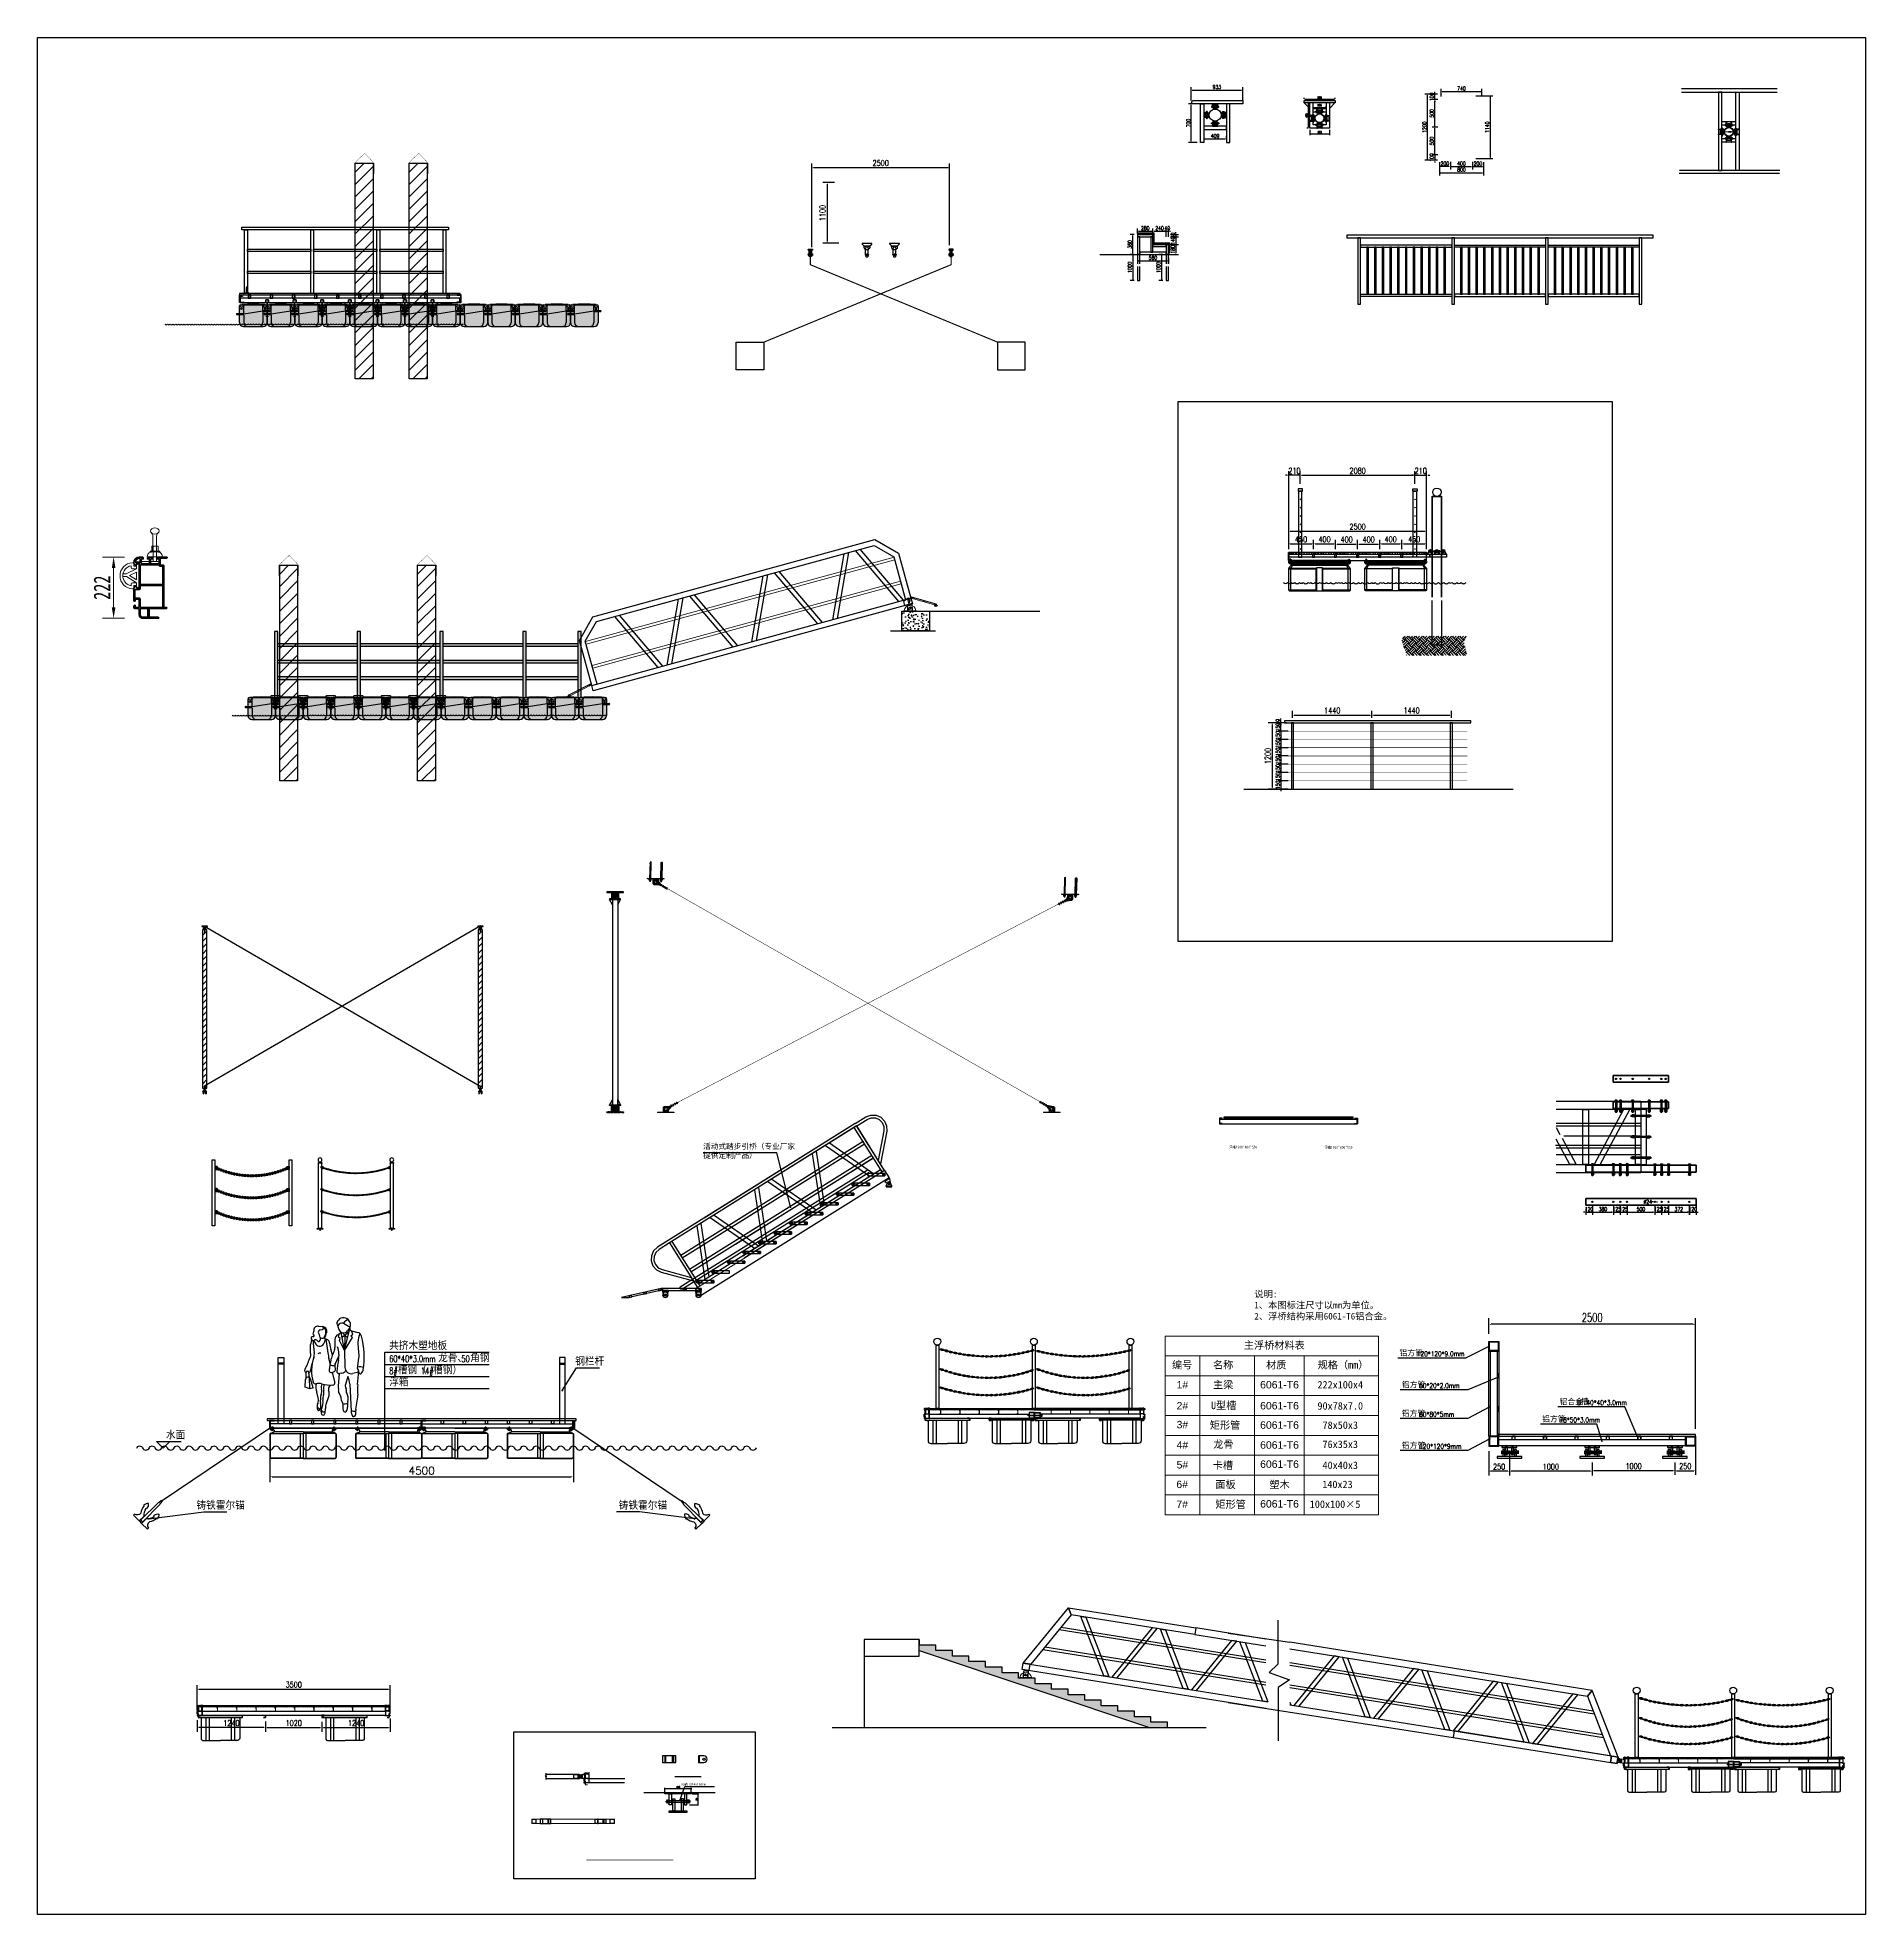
# Model space of a CAD drawing. Extents: x 36536 to 256213, y 18389 to 106449.
# Drawn here: x 211646 to 244784, y 69667 to 103703 of the extents above; entities that cross this region are included whole.
import ezdxf
from ezdxf import colors
from ezdxf.entities.mleader import LeaderData, LeaderLine
from ezdxf.lldxf.tags import DXFTag
from ezdxf.math import Vec2, Vec3

# ---------------------------------------------------------------- set-up
doc = ezdxf.new("R2010")
doc.units = 0
doc.header["$LTSCALE"] = 1000
doc.header["$MEASUREMENT"] = 0
for name, pattern in [('ACAD_ISO03W100', [30, 12, -18]), ('CENTER', [2, 1.25, -0.25, 0.25, -0.25]), ('CENTER2', [28.575, 19.05, -3.175, 3.175, -3.175]), ('DASH', [0.35, 0.25, -0.1]), ('DASHDOT2', [12.7, 6.35, -3.175, 0, -3.175]), ('DASHED2', [0.375, 0.25, -0.125]), ('DOTE', [2.42, 2, -0.2, 0.02, -0.2])]:
    doc.linetypes.add(name, pattern=pattern)
for name, color, linetype, lineweight in [('0 [HR] Dim', 6, 'Continuous', 13), ('01-细实线', 3, 'Continuous', 18), ('02-标注', 3, 'Continuous', 18), ('03-中粗线', 1, 'Continuous', 35), ('CAXA0', 7, 'Continuous', 70), ('LZ标注', 3, 'Continuous', 15), ('伯利恒浮筒', 5, 'Continuous', 5), ('加强板', 140, 'Continuous', 18), ('图框', 7, 'Continuous', 13), ('型材', 7, 'Continuous', 15), ('扣板', 7, 'Continuous', 9), ('结构', 52, 'Continuous', 18), ('铝斜撑', 241, 'Continuous', 9), ('铝龙骨', 7, 'Continuous', 9)]:
    doc.layers.add(name, color=color, linetype=linetype, lineweight=lineweight)
for name, color, linetype in [('0-绿道', 3, 'Continuous'), ('0L-等高线', 8, 'DASH'), ('BS-Annectent', 115, 'Continuous'), ('DIM_ELEV', 3, 'Continuous'), ('DIM_LEAD', 3, 'Continuous'), ('DIM_SYMB', 3, 'Continuous'), ('DOTE', 1, 'Continuous'), ('hjh文字', 7, 'Continuous'), ('HR-dimension', 9, 'Continuous'), ('PUB_DIM', 3, 'Continuous'), ('PUB_TEXT', 7, 'Continuous'), ('STEEL', 34, 'Continuous'), ('track level', 7, 'Continuous'), ('W-_ANTICOLLISION防撞措施', 6, 'Continuous'), ('W-ALUMINUM_FRAME铝架', 30, 'Continuous'), ('W-ancillary measures附属措施', 1, 'Continuous'), ('W-bridge approach引桥', 4, 'Continuous'), ('W-FLOAT_BOWL浮筒', 253, 'Continuous'), ('W-MOUNTING固定方式', 5, 'Continuous'), ('W-PLASTIC_RAILINGS塑木栏杆', 6, 'Continuous'), ('W-REVETMENT驳岸', 251, 'Continuous'), ('W-STEEL_FRAME钢架', 3, 'Continuous'), ('W-STEEL_KEEL钢龙骨', 5, 'Continuous'), ('W-WOOD_FLOOR木地板', 30, 'Continuous'), ('W-WOOD_STUD木龙骨', 25, 'Continuous'), ('WINDOW_TEXT', 7, 'Continuous'), ('ZJ', 251, 'Continuous'), ('中实线', 1, 'Continuous'), ('变形缝', 4, 'Continuous'), ('固定锚', 5, 'Continuous'), ('塑木板', 32, 'Continuous'), ('尺寸', 6, 'Continuous'), ('平面配景', 7, 'Continuous'), ('护桩器', 154, 'Continuous'), ('文字', 3, 'Continuous'), ('方管', 1, 'Continuous'), ('方管150X150X12', 3, 'Continuous'), ('栏杆', 6, 'Continuous'), ('水位', 102, 'Continuous'), ('短销钉', 253, 'Continuous'), ('码头标注', 3, 'Continuous'), ('粗实线', 7, 'Continuous'), ('螺栓', 146, 'Continuous'), ('连接端梁', 130, 'Continuous'), ('铝横梁', 220, 'Continuous'), ('铝通', 4, 'Continuous'), ('龙骨', 10, 'Continuous')]:
    doc.layers.add(name, color=color, linetype=linetype)
doc.styles.add('-宋体', font='', dxfattribs={"width": 0.8})
doc.styles.add('3.0号字-阿文', font='', dxfattribs={"width": 0.72})
doc.styles.add('_TCH_DIM', font='SIMPLEX.shx', dxfattribs={"width": 0.7, "bigfont": 'hztxt.shx'})
doc.styles.add('Arial', font='')
doc.styles.add('ATTR', font='romans.shx', dxfattribs={"width": 0.8, "height": 0.7})
doc.styles.add('hztxt', font='ros1.shx', dxfattribs={"width": 0.8, "bigfont": 'hztxt.shx'})
doc.styles.get("Standard").update_dxf_attribs({"font": 'simplex.shx', "bigfont": 'hztxt.shx'})
doc.styles.add('STANDARD_T3', font='simplex.shx', dxfattribs={"width": 0.7, "bigfont": 'hztxt.shx'})
doc.styles.add('宋体', font='')
doc.styles.get('-宋体').set_extended_font_data('SimSun')
doc.styles.get('3.0号字-阿文').set_extended_font_data('FangSong_GB2312')
doc.styles.get('Arial').set_extended_font_data('STXihei')
doc.styles.get('宋体').set_extended_font_data('SimSun')
tags = doc.linetypes.add('地面03', pattern='A,0.094454,["/",Standard,S=0.075949,R=0,X=0,Y=-0.082208],0.044951,-0.007099,0.139405', length=0.285909).pattern_tags.tags
tags[4] = DXFTag(74, 10)
tags = doc.linetypes.add('立柱栏杆', pattern='A,0.771756,["□",Standard,S=0.388453,R=0,X=0,Y=-0.189694],0.074968,-0.412197,0.848646', length=2.107567).pattern_tags.tags
tags[4] = DXFTag(74, 10)
doc.dimstyles.new('1：20阿文', dxfattribs={"dimtxt": 3, "dimasz": 2, "dimexe": 2, "dimexo": 0, "dimtad": 1, "dimdec": 0, "dimlfac": 20, "dimzin": 0, "dimdsep": 46, "dimtxsty": '3.0号字-阿文', "dimcen": 2, "dimclrd": 3, "dimclre": 3, "dimclrt": 3, "dimadec": 0, "dimazin": 0, "dimtfac": 1, "dimtdec": 0, "dimtmove": 1, "dimatfit": 3, "dimfxl": 2, "dimfxlon": 1, "dimtolj": 1, "dimtzin": 0, "dimlwd": 18, "dimlwe": 18, "dimarcsym": 0})
doc.dimstyles.new('HR-A2-DIM10', dxfattribs={"dimscale": 10, "dimtxt": 3, "dimasz": 1, "dimexe": 1, "dimexo": 1.5, "dimgap": 1, "dimtad": 1, "dimdec": 1, "dimdsep": 46, "dimtxsty": 'hztxt', "dimblk": 'ARCHTICK', "dimcen": 0, "dimdle": 1, "dimclrd": 256, "dimclre": 256, "dimclrt": 6, "dimadec": 1, "dimazin": 0, "dimtfac": 1, "dimtdec": 1, "dimtix": 1, "dimtmove": 2, "dimatfit": 3, "dimfxl": 15, "dimtolj": 1, "dimtzin": 0, "dimarcsym": 1})
doc.dimstyles.new('W&&10', dxfattribs={"dimtxt": 35, "dimasz": 10, "dimexe": 25, "dimexo": 30, "dimgap": 10, "dimtad": 1, "dimdec": 0, "dimzin": 0, "dimdsep": 46, "dimtxsty": 'STANDARD_T3', "dimcen": 0.09, "dimclrd": 1, "dimclre": 1, "dimclrt": 7, "dimazin": 2, "dimtfac": 1, "dimtdec": 0, "dimtix": 1, "dimtmove": 2, "dimatfit": 3, "dimfxl": 100, "dimtolj": 1, "dimtzin": 0, "dimarcsym": 0})
doc.dimstyles.new('W&&20', dxfattribs={"dimtxt": 70, "dimasz": 20, "dimexe": 50, "dimexo": 60, "dimgap": 20, "dimtad": 1, "dimdec": 0, "dimzin": 0, "dimdsep": 46, "dimtxsty": 'STANDARD_T3', "dimcen": 0.09, "dimclrd": 1, "dimclre": 1, "dimclrt": 7, "dimazin": 2, "dimtfac": 1, "dimtdec": 0, "dimtix": 1, "dimtmove": 2, "dimatfit": 3, "dimfxl": 100, "dimtolj": 1, "dimtzin": 0, "dimarcsym": 0})
doc.dimstyles.new('W&&30', dxfattribs={"dimtxt": 105, "dimasz": 30, "dimexe": 75, "dimexo": 90, "dimgap": 30, "dimtad": 1, "dimdec": 0, "dimzin": 0, "dimdsep": 46, "dimtxsty": 'STANDARD_T3', "dimcen": 0.09, "dimclrd": 1, "dimclre": 1, "dimclrt": 7, "dimazin": 2, "dimtfac": 1, "dimtdec": 0, "dimtix": 1, "dimtmove": 2, "dimatfit": 3, "dimfxl": 100, "dimtolj": 1, "dimtzin": 0, "dimarcsym": 0})
doc.dimstyles.new('W&&40', dxfattribs={"dimtxt": 140, "dimasz": 40, "dimexe": 100, "dimexo": 120, "dimgap": 40, "dimtad": 1, "dimdec": 0, "dimzin": 0, "dimdsep": 46, "dimtxsty": 'STANDARD_T3', "dimcen": 0.09, "dimclrd": 1, "dimclre": 1, "dimclrt": 7, "dimazin": 2, "dimtfac": 1, "dimtdec": 0, "dimtix": 1, "dimtmove": 2, "dimatfit": 3, "dimfxl": 100, "dimtolj": 1, "dimtzin": 0, "dimarcsym": 0})
doc.dimstyles.new('W&&5', dxfattribs={"dimtxt": 17.5, "dimasz": 5, "dimexe": 12.5, "dimexo": 15, "dimgap": 5, "dimtad": 1, "dimdec": 0, "dimzin": 0, "dimdsep": 46, "dimtxsty": 'STANDARD_T3', "dimcen": 0.09, "dimclrd": 1, "dimclre": 1, "dimclrt": 7, "dimazin": 2, "dimtfac": 1, "dimtdec": 0, "dimtix": 1, "dimtmove": 2, "dimatfit": 3, "dimfxl": 100, "dimtolj": 1, "dimtzin": 0, "dimarcsym": 0})
pattern_1 = [(45, (19038.01, -153455.44), (-112.2532, 112.2532), [])]
pattern_2 = [(45, (17668.47, -160746.55), (-112.2532, 112.2532), [])]
pattern_3 = [(40.81217054, (-573818.8873, 176698.6793), (-1.452584633, 1.682112997), []), (130.81217054, (-573818.8873, 176698.6793), (-4.5872822625, 1.911641361), [5.55625, -3.33375])]
pattern_4 = [(40.81217054, (-578777.1463, 176555.198), (-1.452584633, 1.682112997), []), (130.81217054, (-578777.1463, 176555.198), (-4.5872822625, 1.911641361), [5.55625, -3.33375])]
pattern_5 = [(225, (43212.285, 45564.743), (4.49012806, -4.49012806), []), (225, (43207.795, 45564.743), (4.49012806, -4.49012806), [7.9375, -1.5875, 0, -1.5875])]
pattern_6 = [(225, (-344287.005, -129412.7357), (4.49012806, -4.49012806), []), (225, (-344291.495, -129412.7357), (4.49012806, -4.49012806), [7.9375, -1.5875, 0, -1.5875])]

# ---------------------------------------------------------------- blocks, each defined once
blk = doc.blocks.new('A$C0837b8cf')
at = {"layer": 'W-STEEL_FRAME钢架'}
blk.add_lwpolyline([(-17, 0), (-17, 140), (58, 140), (58, 137, -0.414214), (54, 133), (-3, 130, 0.324101), (-8, 122), (-8, 18, 0.290228), (-2, 10), (54, 7, -0.414214), (58, 3), (58, 0)], format="xyb", close=True, dxfattribs=at)
blk = doc.blocks.new('*U51')
at = {"layer": '龙骨'}
for points in [[(-25, -30), (25, -30), (25, 30), (-25, 30)], [(-20, -25), (20, -25), (20, 25), (-20, 25)]]:
    blk.add_lwpolyline(points, close=True, dxfattribs=at)
blk = doc.blocks.new('*U52')
at = {"layer": '变形缝', "color": 0, "linetype": 'ByBlock', "lineweight": -2, "transparency": 16777216}
for p in [(0, 0), (400, 0), (800, 0), (1200, 0), (1600, 0), (2000, 0), (2400, 0), (2800, 0), (3200, 0), (3600, 0)]:
    blk.add_blockref('*U51', p, dxfattribs=at)
blk = doc.blocks.new('blhft')
at = {"true_color": 0x105689, "transparency": 33554470}
h = blk.add_hatch(color=146, dxfattribs=at)
h.dxf.hatch_style = 1
edge = h.paths.add_edge_path()
edge.add_line((-180, 0), (180, 0))
edge.add_arc((180, 70), 70, 270, 360)
edge.add_line((250, 70), (250, 270))
edge.add_line((250, 270), (298, 270))
edge.add_arc((298, 274), 4, 270, 360)
edge.add_line((302, 274), (302, 284))
edge.add_arc((298, 284), 4, 0, 90)
edge.add_line((298, 288), (250, 288))
edge.add_line((250, 288), (250, 375))
edge.add_arc((230, 375), 20, 0, 90)
edge.add_line((230, 395), (208, 395))
edge.add_line((208, 395), (208, 397))
edge.add_line((208, 397), (0, 407))
edge.add_line((0, 407), (-208, 397))
edge.add_line((-208, 397), (-208, 395))
edge.add_line((-208, 395), (-230, 395))
edge.add_arc((-230, 375), 20, 90, 180)
edge.add_line((-250, 375), (-250, 234))
edge.add_line((-250, 234), (-298, 234))
edge.add_arc((-298, 230), 4, 90, 180)
edge.add_line((-302, 230), (-302, 220))
edge.add_arc((-298, 220), 4, 180, 270)
edge.add_line((-298, 216), (-250, 216))
edge.add_line((-250, 216), (-250, 70))
edge.add_line((-250, 70), (-249, 60))
edge.add_line((-249, 60), (-246, 47))
edge.add_line((-246, 47), (-242, 37))
edge.add_line((-242, 37), (-235, 26))
edge.add_line((-235, 26), (-227, 18))
edge.add_line((-227, 18), (-220, 13))
edge.add_line((-220, 13), (-212, 8))
edge.add_line((-212, 8), (-204, 4))
edge.add_line((-204, 4), (-197, 2))
edge.add_line((-197, 2), (-188, 0))
edge.add_line((-188, 0), (-180, 0))
blk.add_lwpolyline([(-180, 0), (180, 0, 0.414214), (250, 70), (250, 270), (298, 270, 0.414214), (302, 274), (302, 284, 0.414214), (298, 288), (250, 288), (250, 375, 0.414214), (230, 395), (208, 395), (208, 397), (0, 407), (-208, 397), (-208, 395), (-230, 395, 0.414214), (-250, 375), (-250, 234), (-298, 234, 0.414214), (-302, 230), (-302, 220, 0.414214), (-298, 216), (-250, 216), (-250, 70), (-249, 60), (-246, 47), (-242, 37), (-235, 26), (-227, 18), (-220, 13), (-212, 8), (-204, 4), (-197, 2), (-188, 0)], format="xyb", close=True)
at = {"layer": 'W-FLOAT_BOWL浮筒'}
for p, q in [((-250, 234), (-250, 375)), ((-230, 395), (230, 395)), ((-208, 397), (208, 397)), ((-208, 397), (-208, 395)), ((-174, 244), (-174, 375)), ((174, 298), (174, 375)), ((208, 397), (208, 395)), ((250, 375), (250, 288)), ((-302, 226), (-174, 226)), ((-298, 234), (-184, 234)), ((-298, 216), (-184, 216)), ((-250, 70), (-250, 216)), ((-180, 0), (180, 0)), ((174, 280), (-174, 226)), ((-174, 206), (-174, 70)), ((174, 280), (302, 280)), ((174, 260), (174, 70)), ((184, 288), (298, 288)), ((184, 270), (298, 270)), ((250, 270), (250, 70))]:
    blk.add_line(p, q, dxfattribs=at)
at = {"layer": 'W-FLOAT_BOWL浮筒', "ltscale": 0.5}
for p, q in [((-302, 230), (-302, 220)), ((302, 284), (302, 274))]:
    blk.add_line(p, q, dxfattribs=at)
at = {"layer": 'W-FLOAT_BOWL浮筒'}
for centre, radius, start, end in [((-230, 375), 20, 90, 180), ((0, -1768), 2175, 84.5043, 95.4957), ((-154, 375), 20, 90, 180), ((154, 375), 20, 0, 90), ((230, 375), 20, 0, 90), ((-298, 220), 4, 180, 270), ((-180, 70), 70, 180, 270), ((-184, 244), 10, 270, 0), ((-184, 206), 10, 0, 90), ((-104, 70), 70, 180, 270), ((104, 70), 70, 270, 0), ((184, 298), 10, 180, 270), ((184, 260), 10, 90, 180), ((180, 70), 70, 270, 0), ((298, 274), 4, 270, 0)]:
    blk.add_arc(centre, radius, start, end, dxfattribs=at)
at = {"layer": 'W-FLOAT_BOWL浮筒', "ltscale": 0.5}
for centre, start, end in [((-298, 230), 90, 180), ((298, 284), 0, 90)]:
    blk.add_arc(centre, 4, start, end, dxfattribs=at)
at = {"layer": 'W-FLOAT_BOWL浮筒', "extrusion": (0, 0, -1)}
blk.add_ellipse((-212, 375), major_axis=(-30.4, 0), ratio=0.921809, start_param=3.141593, end_param=6.283185, dxfattribs=at)
at = {"layer": 'W-FLOAT_BOWL浮筒'}
blk.add_ellipse((212, 375), major_axis=(30.4, 0.1), ratio=0.921809, start_param=3.141593, end_param=6.283185, dxfattribs=at)
blk.add_ellipse((-212, 320), major_axis=(-16, 0), ratio=0.75, dxfattribs=at)
at = {"layer": 'W-FLOAT_BOWL浮筒', "extrusion": (0, 0, -1)}
blk.add_ellipse((212, 320), major_axis=(16, 0), ratio=0.75, dxfattribs=at)
blk = doc.blocks.new('dxd')
at = {"layer": '短销钉', "lineweight": 13}
for p, q in [((-86, 227), (-56, 200)), ((-79, 244), (79, 244)), ((-78, 244), (-78, 246)), ((-78, 246), (78, 246)), ((-52, 180), (-52, 193)), ((-49, 153), (-28, 136)), ((-43, 197), (42, 197)), ((-29, 39), (-29, 45)), ((-26, 48), (-24, 48)), ((-24, 30), (-24, 128)), ((-24, 30), (24, 30)), ((-24, 30), (-18, 2)), ((-19, 133), (19, 133)), ((-16, 0), (16, 0)), ((-6, 39), (-6, 44)), ((6, 39), (6, 44)), ((24, 30), (18, 2)), ((24, 30), (24, 128)), ((26, 48), (24, 48)), ((49, 153), (28, 136)), ((29, 39), (29, 45)), ((52, 180), (52, 193)), ((86, 227), (56, 200)), ((78, 244), (78, 246))]:
    blk.add_line(p, q, dxfattribs=at)
at = {"layer": '短销钉', "lineweight": 13, "ltscale": 0.1}
for p, q in [((-18, 2), (-18, 0)), ((-18, 0), (-16, 0)), ((16, 0), (18, 0)), ((18, 2), (18, 0))]:
    blk.add_line(p, q, dxfattribs=at)
at = {"layer": '短销钉', "lineweight": 13}
for centre, radius, start, end in [((-79, 234), 10, 90, 228.0009), ((0, -1254), 1503, 87.0435, 92.9565), ((-44, 170), 13.5, 126.5657, 231), ((-62, 193), 10, 0, 48.0009), ((-35, 154), 31.4, 56.4166, 122.8531), ((-43, 161), 10, 184.1479, 231), ((-34, 186), 31.4, 236.1381, 303.5569), ((-26, 45), 3, 90, 180), ((-34, 128), 10, 0, 51), ((-16, 2), 2.5, 191.3099, 270), ((-25, 170), 13.5, 308.3696, 51.9011), ((-3, 44), 3, 115.3769, 180), ((0, 38), 10, 64.6231, 115.3769), ((3, 44), 3, 0, 64.6231), ((25, 170), 13.5, 128.0989, 231.6304), ((16, 2), 2.5, 270, 348.6901), ((35, 155), 31.3, 57.1287, 123.6019), ((34, 186), 31.4, 236.4385, 303.8665), ((34, 128), 10, 129, 180), ((26, 45), 3, 0, 90), ((42, 161), 10, 309, 355.8521), ((62, 193), 10, 131.9991, 180), ((44, 170), 13.5, 309, 53.4343), ((79, 234), 10, 311.9991, 90)]:
    blk.add_arc(centre, radius, start, end, dxfattribs=at)
for centre, major_axis, start_param, end_param in [((-23, 39), (0, -9), 4.712389, 6.115737), ((0, 39), (0, 9), 1.570796, 4.712389)]:
    blk.add_ellipse(centre, major_axis=major_axis, ratio=0.666667, start_param=start_param, end_param=end_param, dxfattribs=at)
at = {"layer": '短销钉', "lineweight": 13, "extrusion": (0, 0, -1)}
blk.add_ellipse((23, 39), major_axis=(0, -9), ratio=0.666667, start_param=4.712389, end_param=6.115737, dxfattribs=at)
blk = doc.blocks.new('短销固定件正视面')
at = {"layer": '塑木板', "color": 156}
blk.add_lwpolyline([(2149439, 351499), (2149442, 351499), (2149489, 351499), (2149489, 351452), (2149489, 351449), (2149439, 351449)], close=True, dxfattribs=at)
at = {"layer": '塑木板', "color": 5}
blk.add_lwpolyline([(2149489, 351449), (2149489, 351499), (2149439, 351499)], dxfattribs=at)
at = {"layer": '螺栓', "color": 156}
blk.add_lwpolyline([(2149458, 351449), (2149458, 351182), (2149470, 351182), (2149470, 351449)], dxfattribs=at)
for points in [[(2149454, 351197), (2149475, 351197), (2149475, 351187), (2149454, 351187)], [(2149455, 351199), (2149473, 351199), (2149473, 351197), (2149455, 351197)], [(2149459, 351197), (2149470, 351197), (2149470, 351187), (2149459, 351187)]]:
    blk.add_lwpolyline(points, close=True, dxfattribs=at)
blk = doc.blocks.new('*U45')
at = {"color": 5}
for p, q in [((-2, -53), (-2, -1)), ((-2, -1), (2, -1)), ((2, -13), (-2, -14)), ((2, -13), (-2, -14)), ((2, -15), (-2, -16)), ((2, -15), (-2, -16)), ((2, -17), (-2, -18)), ((2, -17), (-2, -18)), ((2, -19), (-2, -20)), ((2, -19), (-2, -20)), ((2, -19), (-2, -20)), ((2, -19), (-2, -20)), ((2, -21), (-2, -22)), ((2, -21), (-2, -22)), ((2, -21), (-2, -22)), ((2, -21), (-2, -22)), ((2, -23), (-2, -24)), ((2, -23), (-2, -24)), ((2, -25), (-2, -26)), ((2, -25), (-2, -26)), ((2, -27), (-2, -28)), ((2, -27), (-2, -28)), ((2, -29), (-2, -30)), ((2, -29), (-2, -30)), ((2, -29), (-2, -30)), ((2, -29), (-2, -30)), ((2, -31), (-2, -32)), ((2, -31), (-2, -32)), ((2, -31), (-2, -32)), ((2, -31), (-2, -32)), ((2, -33), (-2, -34)), ((2, -33), (-2, -34)), ((2, -35), (-2, -36)), ((2, -35), (-2, -36)), ((2, -37), (-2, -38)), ((2, -37), (-2, -38)), ((2, -39), (-2, -40)), ((2, -39), (-2, -40)), ((2, -39), (-2, -40)), ((2, -39), (-2, -40)), ((2, -41), (-2, -42)), ((2, -41), (-2, -42)), ((2, -41), (-2, -42)), ((2, -41), (-2, -42)), ((2, -43), (-2, -44)), ((2, -43), (-2, -44)), ((2, -46), (-2, -47)), ((2, -46), (-2, -47)), ((2, -48), (-2, -49)), ((2, -48), (-2, -49)), ((2, -48), (-2, -49)), ((2, -48), (-2, -49)), ((2, -50), (-2, -51)), ((2, -50), (-2, -51)), ((2, -50), (-2, -51)), ((2, -50), (-2, -51)), ((2, -52), (-2, -53)), ((2, -52), (-2, -53)), ((2, -52), (-2, -53)), ((0, -60), (-2, -53)), ((2, -54), (-2, -55)), ((2, -57), (-1, -57)), ((1, -59), (-1, -59)), ((2, -53), (0, -60)), ((2, -1), (2, -53))]:
    blk.add_line(p, q, dxfattribs=at)
blk.add_lwpolyline([(-3, 0), (-2, -1), (2, -1), (3, 0)], close=True, dxfattribs=at)
blk = doc.blocks.new('A$C47c33f2f')
at = {"color": 4}
for p, q in [((0, 0), (46, 0)), ((44, 2), (2, 2)), ((2, 2), (2, 2)), ((4, 18), (4, 4)), ((4, 18), (42, 18)), ((4, 4), (42, 4)), ((12, 26), (12, 88)), ((12, 26), (32, 26)), ((34, 26), (34, 88)), ((42, 16), (42, 4))]:
    blk.add_line(p, q, dxfattribs=at)
blk.add_circle((23, 104), 15, dxfattribs=at)
for centre, radius, start, end in [((2, 0), 2.5, 90, 180), ((2, 4), 2, 270, 0), ((12, 18), 8, 90, 180), ((-5, 88), 17.3, 1.4825, 29.9307), ((32, 16), 10, 0, 90), ((51, 88), 17.3, 150.0693, 178.5175), ((44, 4), 2, 180, 270), ((44, 0), 2.5, 0, 90)]:
    blk.add_arc(centre, radius, start, end, dxfattribs=at)
at = {"layer": '尺寸'}
for p, q in [((0, 0), (0, 0)), ((0, 0), (0, 0)), ((44, 2), (44, 2)), ((46, 0), (46, 0))]:
    blk.add_line(p, q, dxfattribs=at)
blk = doc.blocks.new('*U53')
at = {"layer": '伯利恒浮筒'}
blk.add_blockref('blhft', (0, -204), dxfattribs=at)
blk = doc.blocks.new('*U54')
at = {"layer": '栏杆', "color": 0, "linetype": 'ByBlock', "lineweight": -2, "transparency": 16777216}
for p in [(0, 0), (500, 0), (1000, 0), (1500, 0), (2000, 0), (2500, 0)]:
    blk.add_blockref('*U53', p, dxfattribs=at)
blk = doc.blocks.new('JAGZZ')
at = {"color": 1, "linetype": 'CENTER2'}
for p, q in [((524725, 12996), (524689, 12996)), ((524707, 12979), (524707, 13014))]:
    blk.add_line(p, q, dxfattribs=at)
at = {"layer": '结构', "color": 4}
for p, q in [((524597, 12929), (524597, 12941)), ((524817, 12941), (524597, 12941)), ((524817, 12929), (524817, 12941)), ((524817, 12929), (524597, 12929))]:
    blk.add_line(p, q, dxfattribs=at)
for points in [[(524670, 12941), (524670, 13001), (524662, 13001), (524662, 12941)], [(524744, 12941), (524744, 13001), (524752, 13001), (524752, 12941)]]:
    blk.add_lwpolyline(points, close=True, dxfattribs=at)
at = {"layer": '结构'}
blk.add_circle((524707, 12996), 13, dxfattribs=at)
at = {"layer": '结构', "color": 4}
blk.add_arc((524707, 12931), 106, 5.7248, 174.2752, dxfattribs=at)
blk = doc.blocks.new('A$C32F71815')
at = {"layer": '铝斜撑', "linetype": 'Continuous'}
for p, q in [((3, 20), (0, 20)), ((0, 20), (0, 0)), ((40, 0), (0, 0)), ((3, 20), (3, 3)), ((40, 3), (3, 3)), ((40, 0), (40, 3))]:
    blk.add_line(p, q, dxfattribs=at)
blk = doc.blocks.new('A$C42B83C84')
at = {"layer": '图框', "lineweight": 0}
h = blk.add_hatch(dxfattribs=at)
h.set_pattern_fill('ANSI31', color=256, scale=0.5, style=0)
h.set_pattern_definition([(45, (82514.4754, -36464.1272), (-1.122532015, 1.122532015), [])])
edge = h.paths.add_edge_path(flags=17)
edge.add_arc((15, 30), 6.5, 0, 360)
edge = h.paths.add_edge_path()
edge.add_arc((15, 30), 10, 0, 360)
for p, q in [((0, 25), (0, 45)), ((0, 45), (458, 45)), ((5, 25), (0, 25)), ((5, 40), (5, 25)), ((457, 40), (5, 40)), ((457, 40), (497, 15)), ((458, 45), (500, 19)), ((462, 7), (462, 23)), ((467, 7), (467, 23)), ((497, 15), (500, 19))]:
    blk.add_line(p, q, dxfattribs=at)
for points in [[(29, 20), (29, 40), (444, 40), (444, 20)], [(59, 40), (59, 20), (29, 20), (29, 40)], [(259, 40), (259, 20), (229, 20), (229, 40)]]:
    blk.add_lwpolyline(points, close=True, dxfattribs=at)
blk.add_lwpolyline([(444, 20), (444, 10, 0.414214), (454, 0), (474, 0, 0.414214), (484, 10), (484, 20)], format="xyb", dxfattribs=at)
blk.add_lwpolyline([(458, 0), (458, 7), (470, 7), (470, 0)], dxfattribs=at)
for radius in [10, 6.5]:
    blk.add_circle((15, 30), radius, dxfattribs=at)
blk.add_blockref('A$C32F71815', (444, 20), dxfattribs=at)
blk = doc.blocks.new('EB')
at = {"layer": '加强板'}
blk.add_lwpolyline([(1337537242, 365767056), (1337537242, 365767006), (1337537257, 365767006), (1337537267, 365767056)], close=True, dxfattribs=at)
at = {"layer": '铝通'}
blk.add_lwpolyline([(1337537285, 365767056, 0.668622), (1337537254, 365767090), (1337537162, 365767061), (1337537162, 365766981), (1337537242, 365766981)], format="xyb", close=True, dxfattribs=at)
blk.add_circle((1337537262, 365767066), 7, dxfattribs=at)
blk = doc.blocks.new('A$C1CD0366B')
at = {"color": 1, "linetype": 'CENTER', "ltscale": 0.52}
for p, q in [((46, 50), (74, 50)), ((60, 36), (60, 64))]:
    blk.add_line(p, q, dxfattribs=at)
blk.add_lwpolyline([(0, 100), (0, 0), (10, 0), (10, 100)], close=True)
blk.add_lwpolyline([(10, 100), (87, 74, -0.315452), (90, 69), (90, 31, -0.315452), (87, 26), (10, 0)], format="xyb")
blk.add_circle((60, 50), 11)
blk = doc.blocks.new('asasfasf')
h = blk.add_hatch()
h.set_pattern_fill('AR-CONC', color=256, scale=100)
h.set_pattern_definition([(50, (149690.8, 295328.94), (182.18467, -15.9391), [19.05, -209.55]), (355, (149690.8, 295328.94), (-35.24283, 191.05664), [15.24, -167.64]), (100.451, (149705.99, 295327.61), (146.9425, 175.1167), [16.19, -178.09]), (46.1842, (149690.8, 295379.74), (271.07904, -42.0423), [28.575, -314.325]), (96.6356, (149713.4, 295376.23), (237.4042, 247.4256), [24.285, -267.135]), (351.184, (149690.8, 295379.74), (237.4046, 247.4251), [22.86, -251.46]), (21, (149716.2, 295367.04), (151.61488, -102.26552), [19.05, -209.55]), (326, (149716.2, 295367.04), (61.80203, 184.18797), [15.24, -167.64]), (71.4514, (149728.84, 295358.52), (213.4165, 81.92286), [16.19, -178.09]), (37.5, (149690.803, 295328.94), (3.088603, 84.55504), [0, -165.608, 0, -170.18, 0, -168.275]), (7.5, (149690.8, 295328.94), (66.81966, 100.18057), [0, -97.028, 0, -161.798, 0, -64.135]), (327.5, (149634.16, 295328.94), (135.590595, -5.728744), [0, -63.5, 0, -198.12, 0, -262.89]), (317.5, (149608.76, 295328.94), (148.12918, 25.4265), [0, -82.55, 0, -131.572, 0, -186.69])])
h.paths.add_polyline_path([(210639, 254099), (210939, 254099), (210939, 254101), (211139, 254101), (211139, 253747), (210639, 253747)])
for points in [[(210639, 254099), (210939, 254099), (210939, 254101), (211139, 254101), (211139, 253747), (210639, 253747), (210639, 254099)], [(210434, 253747), (211249, 253747)]]:
    blk.add_lwpolyline(points)
at = {"layer": '型材'}
for points in [[(204903, 253549), (210497, 255081), (210510, 255033), (204916, 253501)], [(205022, 253115), (210616, 254647), (210629, 254599), (205035, 253067)]]:
    blk.add_lwpolyline(points, close=True, dxfattribs=at)
at = {"layer": '铝横梁', "color": 6}
for points in [[(209588, 255143), (209383, 253947)], [(209673, 255166), (209468, 253970)], [(209794, 255200), (210580, 254274)], [(209879, 255223), (210665, 254298)], [(208116, 254740), (207911, 253543)], [(208201, 254763), (207996, 253567)], [(208322, 254796), (209108, 253871)], [(208407, 254820), (209193, 253894)], [(206581, 254320), (206376, 253123)], [(206666, 254343), (206461, 253146)], [(206787, 254376), (207573, 253451)], [(206872, 254399), (207658, 253474)], [(205428, 254004), (206214, 253079)], [(205514, 254027), (206299, 253102)]]:
    blk.add_lwpolyline(points, dxfattribs=at)
at = {"layer": '铝通', "color": 4}
for points in [[(205018, 252751), (204793, 253571), (205038, 254001), (210150, 255401), (210580, 255156), (210804, 254336)], [(205114, 252778), (204900, 253557), (205105, 253915), (210136, 255293), (210494, 255089), (210708, 254309)]]:
    blk.add_lwpolyline(points, dxfattribs=at)
blk.add_lwpolyline([(205018, 252751), (210804, 254336), (210831, 254239), (205044, 252655)], close=True, dxfattribs=at)
at = {"color": 0}
blk.add_blockref('JAGZZ', (-313918, 241169), dxfattribs=at)
at = {"layer": '图框', "lineweight": 0, "rotation": 343.8258550161323}
blk.add_blockref('A$C42B83C84', (210800, 254321), dxfattribs=at)
at = {"layer": '图框', "rotation": 285.3138034308679}
blk.add_blockref('A$C1CD0366B', (210725, 254210), dxfattribs=at)
at = {"layer": '图框', "lineweight": 0, "xscale": -1, "rotation": 27.23281612754066}
blk.add_blockref('A$C42B83C84', (205027, 252752), dxfattribs=at)
at = {"layer": '型材', "color": 22, "rotation": 15.31380343086798}
blk.add_blockref('EB', (-1193234596, -705776603), dxfattribs=at)
blk = doc.blocks.new('M24_90')
at = {"layer": 'PUB_DIM'}
for p, q in [((-11, 11), (-14, 10)), ((-11, 11), (-7, 10)), ((-11, 11), (11, 11)), ((-7, 10), (0, 11)), ((-7, 10), (-7, 0)), ((0, 11), (7, 10)), ((11, 11), (7, 10)), ((7, 10), (7, 0)), ((11, 11), (14, 10)), ((-11, -74), (-14, -73)), ((-11, -74), (-7, -73)), ((-11, -74), (11, -74)), ((-7, -73), (-7, -58)), ((-7, -73), (0, -74)), ((0, -74), (7, -73)), ((7, -73), (7, -58)), ((11, -74), (7, -73)), ((11, -74), (14, -73))]:
    blk.add_line(p, q, dxfattribs=at)
for points in [[(-14, 10), (14, 10), (14, 0), (-14, 0)], [(-8, 0), (8, 0), (8, -77), (-8, -77)], [(-15, -52), (15, -52), (15, -55), (-15, -55)], [(-14, -73), (14, -73), (14, -58), (-14, -58)]]:
    blk.add_lwpolyline(points, close=True, dxfattribs=at)
blk = doc.blocks.new('ahjshdasda')
at = {"layer": 'PUB_DIM'}
for p, q in [((39726.1, 54600.6), (39726.1, 54591)), ((39727.5, 54600.6), (39727.5, 54591)), ((39729.2, 54600.6), (39729.3, 54591)), ((39730.7, 54600.6), (39730.7, 54591))]:
    blk.add_line(p, q, dxfattribs=at)
for points in [[(39719.6, 54601.7), (39737.2, 54601.7), (39737.2, 54600.3), (39719.6, 54600.3)], [(39729, 54598.9), (39729, 54579.6), (39727.7, 54579.6), (39727.7, 54598.9)]]:
    blk.add_lwpolyline(points, close=True, dxfattribs=at)
at = {"layer": 'PUB_DIM', "xscale": 0.08773124708293675, "yscale": 0.08773124708293675, "zscale": 0.08773124708293675, "rotation": 90.01075038123389}
blk.add_blockref('M24_90', (39726.1, 54594.5), dxfattribs=at)
blk = doc.blocks.new('M16膨胀螺栓')
at = {"layer": 'PUB_DIM'}
for p, q in [((-12, 12), (-16, 10)), ((-12, 12), (-8, 10)), ((-12, 12), (12, 12)), ((-8, 10), (0, 12)), ((0, 12), (8, 10)), ((12, 12), (8, 10)), ((12, 12), (16, 10)), ((-8, -84), (-12, -103)), ((-12, -103), (-12, -112)), ((-12, -112), (12, -112)), ((-10, -112), (-10, -112)), ((0, -128), (-10, -123)), ((-5, -117), (5, -117)), ((-2, -107), (-4, -112)), ((-1, -84), (-2, -107)), ((0, -128), (10, -123)), ((1, -84), (2, -107)), ((2, -107), (4, -112)), ((8, -84), (12, -103)), ((10, -112), (10, -112)), ((12, -103), (12, -112))]:
    blk.add_line(p, q, dxfattribs=at)
for points in [[(-16, 10), (16, 10), (16, 0), (-16, 0)], [(-8, 22), (8, 22), (8, -73), (-8, -73)], [(-10, -18), (10, -18), (10, -123), (-10, -123)], [(-8, -79), (8, -79), (8, -84), (-8, -84)]]:
    blk.add_lwpolyline(points, close=True, dxfattribs=at)
for centre, start, end in [((-5, -112), 180, 270), ((5, -112), 270, 0)]:
    blk.add_arc(centre, 5, start, end, dxfattribs=at)
blk = doc.blocks.new('hjashdasda')
at = {"layer": 'DOTE', "linetype": 'DOTE', "ltscale": 0.02}
for p, q in [((37906.9, 49665), (37896.8, 49665)), ((37902.5, 49683.1), (37902.5, 49655.7))]:
    blk.add_line(p, q, dxfattribs=at)
at = {"layer": 'DOTE', "linetype": 'DOTE', "ltscale": 0.005}
for p, q in [((37896.4, 49659.3), (37896.4, 49654.6)), ((37908.7, 49659.7), (37908.7, 49654.6))]:
    blk.add_line(p, q, dxfattribs=at)
at = {"layer": 'PUB_DIM'}
for p, q in [((37900.2, 49657.2), (37900.2, 49668.5)), ((37904.8, 49668.5), (37900.2, 49668.5)), ((37901.6, 49657.2), (37901.6, 49668.5)), ((37903.4, 49657.2), (37903.4, 49668.5)), ((37904.8, 49657.2), (37904.8, 49668.5)), ((37895.6, 49657.2), (37895.6, 49655.8)), ((37897.2, 49657.2), (37897.2, 49655.8)), ((37907.9, 49657.2), (37907.9, 49655.8)), ((37909.5, 49657.2), (37909.5, 49655.8))]:
    blk.add_line(p, q, dxfattribs=at)
for points in [[(37901.9, 49660.6), (37901.9, 49681.7), (37903.2, 49681.7), (37903.2, 49660.6)], [(37911.3, 49655.8), (37893.8, 49655.8), (37893.8, 49657.2), (37911.3, 49657.2)]]:
    blk.add_lwpolyline(points, close=True, dxfattribs=at)
at = {"layer": 'PUB_DIM', "yscale": 0.08773124708293675, "zscale": 0.08773124708293675}
for name, p, xscale, rotation in [('M24_90', (37904.8, 49665), 0.08773124708293675, 270), ('M16膨胀螺栓', (37896.4, 49657.2), -0.08773124708293675, 359.9999999999325)]:
    blk.add_blockref(name, p, dxfattribs=dict(at, xscale=xscale, rotation=rotation))
at = {"layer": 'PUB_DIM', "xscale": 0.08773124708293675, "yscale": 0.08773124708293675, "zscale": 0.08773124708293675}
blk.add_blockref('M16膨胀螺栓', (37908.7, 49657.2), dxfattribs=at)
blk = doc.blocks.new('*U90')
blk.add_lwpolyline([(-25, 25), (-25, -25), (15, -25), (25, -15), (25, 15), (15, 25), (-25, 25)])
blk.add_circle((0, 0), 10)
blk = doc.blocks.new('*U91')
at = {"color": 0, "linetype": 'ByBlock', "lineweight": -2, "transparency": 16777216}
for p in [(0, 800), (0, 400), (0, 0)]:
    blk.add_blockref('*U90', p, dxfattribs=at)
blk = doc.blocks.new('*U88')
blk.add_lwpolyline([(-25, 25), (-25, -25), (15, -25), (25, -15), (25, 15), (15, 25), (-25, 25)])
blk.add_circle((0, 0), 10)
blk = doc.blocks.new('*U89')
at = {"color": 0, "linetype": 'ByBlock', "lineweight": -2, "transparency": 16777216}
for p in [(0, 800), (0, 400), (0, 0)]:
    blk.add_blockref('*U88', p, dxfattribs=at)
blk = doc.blocks.new('*U92')
at = {"layer": 'CAXA0'}
for p, q in [((37, 14), (51, 14)), ((37, 14), (50, 14)), ((51, 6), (37, 6)), ((51, 6), (37, 6)), ((51, -5), (38, -5)), ((51, -5), (38, -5)), ((51, -13), (38, -13)), ((51, -13), (38, -13))]:
    blk.add_line(p, q, dxfattribs=at)
for centre, radius, start, end in [((37, 0), 13.3, 90.8899, 163.4323), ((37, 1), 13.3, 91.1063, 163.6487), ((37, 0), 5.33, 90.8899, 132.2995), ((37, 1), 5.33, 91.1063, 132.5159), ((51, 1), 13.3, 19.8118, 91.1063), ((51, 1), 13.3, 19.8118, 91.1063), ((51, 1), 13.3, 18.3475, 90.8899), ((51, 1), 13.3, 18.3475, 90.8899), ((51, 1), 5.33, 49.4802, 90.8899), ((51, 1), 5.33, 49.4802, 90.8899), ((51, 1), 5.33, 49.6967, 91.1063), ((51, 1), 5.33, 49.6967, 91.1063), ((37, 0), 13.3, 198.3475, 270.8899), ((37, 1), 13.3, 198.5639, 271.1063), ((37, 0), 5.33, 229.4802, 270.8899), ((37, 1), 5.33, 229.6967, 271.1063), ((51, 1), 5.33, 270.8899, 312.2995), ((51, 1), 13.3, 270.8899, 343.4323), ((51, 1), 5.33, 270.8899, 312.2995), ((51, 1), 13.3, 270.8899, 343.4323), ((51, 1), 5.33, 271.1063, 312.5159), ((51, 1), 13.3, 271.1063, 344.8984), ((51, 1), 5.33, 271.1063, 312.5159), ((51, 1), 13.3, 271.1063, 344.8984)]:
    blk.add_arc(centre, radius, start, end, dxfattribs=at)
blk = doc.blocks.new('*U93')
at = {"layer": '平面配景', "color": 0, "linetype": 'ByBlock', "lineweight": -2, "transparency": 16777216}
for p, rotation in [((214886, 82804), 335.3854909155743), ((214932, 82784), 337.226228253206), ((214979, 82765), 339.0669655908376), ((215026, 82748), 340.9077029284691), ((215073, 82733), 342.7484402661002), ((215121, 82718), 344.5891776037313), ((215169, 82706), 346.4299149413626), ((215815, 82688), 10.35950033056831), ((215864, 82698), 12.20023766819983), ((215912, 82709), 14.04097500583091), ((215961, 82722), 15.88171234346218), ((216008, 82736), 17.72244968109347), ((216056, 82752), 19.56318701872475), ((216103, 82770), 21.4039243563562), ((215218, 82695), 348.2706522789936), ((215267, 82686), 350.1113896166248), ((215317, 82678), 351.9521269542558), ((215366, 82672), 353.7928642918869), ((215416, 82667), 355.6336016295184), ((215466, 82664), 357.47433896715), ((215516, 82663), 359.3150763047819), ((215566, 82663), 1.155813642412372), ((215616, 82665), 2.996550980043239), ((215666, 82668), 4.837288317674519), ((215716, 82673), 6.678025655305616), ((215765, 82680), 8.518762992936905)]:
    blk.add_blockref('*U92', p, dxfattribs=dict(at, rotation=rotation))
blk = doc.blocks.new('*U83')
at = {"layer": 'CAXA0'}
blk.add_lwpolyline([(36, 4), (4, 4, 1), (4, -4), (36, -4, 1), (36, 4)], format="xyb", dxfattribs=at)
blk = doc.blocks.new('*U84')
at = {"layer": '平面配景', "color": 0, "linetype": 'ByBlock', "lineweight": -2, "transparency": 16777216}
for p, rotation in [((214886, 82804), 335.3854909155743), ((214932, 82784), 337.226228253206), ((214979, 82765), 339.0669655908376), ((215026, 82748), 340.9077029284691), ((215073, 82733), 342.7484402661002), ((215121, 82718), 344.5891776037313), ((215169, 82706), 346.4299149413626), ((215864, 82698), 12.20023766819983), ((215912, 82709), 14.04097500583091), ((215961, 82722), 15.88171234346218), ((216008, 82736), 17.72244968109347), ((216056, 82752), 19.56318701872475), ((216103, 82770), 21.4039243563562), ((216149, 82789), 23.24466169398751), ((215218, 82695), 348.2706522789936), ((215267, 82686), 350.1113896166248), ((215317, 82678), 351.9521269542558), ((215366, 82672), 353.7928642918869), ((215416, 82667), 355.6336016295184), ((215466, 82664), 357.47433896715), ((215516, 82663), 359.3150763047819), ((215566, 82663), 1.155813642412372), ((215616, 82665), 2.996550980043239), ((215666, 82668), 4.837288317674519), ((215716, 82673), 6.678025655305616), ((215765, 82680), 8.518762992936905), ((215815, 82688), 10.35950033056831)]:
    blk.add_blockref('*U83', p, dxfattribs=dict(at, rotation=rotation))
blk = doc.blocks.new('*U87')
at = {"layer": 'CAXA0'}
for p, q in [((37, 14), (51, 14)), ((37, 14), (50, 14)), ((51, 6), (37, 6)), ((51, 6), (37, 6)), ((51, -5), (38, -5)), ((51, -5), (38, -5)), ((51, -13), (38, -13)), ((51, -13), (38, -13))]:
    blk.add_line(p, q, dxfattribs=at)
for centre, radius, start, end in [((37, 0), 13.3, 90.8899, 163.4323), ((37, 1), 13.3, 91.1063, 163.6487), ((37, 0), 5.33, 90.8899, 132.2995), ((37, 1), 5.33, 91.1063, 132.5159), ((51, 1), 13.3, 19.8118, 91.1063), ((51, 1), 13.3, 19.8118, 91.1063), ((51, 1), 13.3, 18.3475, 90.8899), ((51, 1), 13.3, 18.3475, 90.8899), ((51, 1), 5.33, 49.4802, 90.8899), ((51, 1), 5.33, 49.4802, 90.8899), ((51, 1), 5.33, 49.6967, 91.1063), ((51, 1), 5.33, 49.6967, 91.1063), ((37, 0), 13.3, 198.3475, 270.8899), ((37, 1), 13.3, 198.5639, 271.1063), ((37, 0), 5.33, 229.4802, 270.8899), ((37, 1), 5.33, 229.6967, 271.1063), ((51, 1), 5.33, 270.8899, 312.2995), ((51, 1), 13.3, 270.8899, 343.4323), ((51, 1), 5.33, 270.8899, 312.2995), ((51, 1), 13.3, 270.8899, 343.4323), ((51, 1), 5.33, 271.1063, 312.5159), ((51, 1), 13.3, 271.1063, 344.8984), ((51, 1), 5.33, 271.1063, 312.5159), ((51, 1), 13.3, 271.1063, 344.8984)]:
    blk.add_arc(centre, radius, start, end, dxfattribs=at)
blk = doc.blocks.new('*U94')
at = {"layer": '平面配景', "color": 0, "linetype": 'ByBlock', "lineweight": -2, "transparency": 16777216}
for p, rotation in [((214886, 83204), 335.3854909155743), ((214932, 83184), 337.226228253206), ((214979, 83165), 339.0669655908376), ((215026, 83148), 340.9077029284691), ((215073, 83133), 342.7484402661002), ((215121, 83118), 344.5891776037313), ((215169, 83106), 346.4299149413626), ((215218, 83095), 348.2706522789936), ((215267, 83086), 350.1113896166248), ((215317, 83078), 351.9521269542558), ((215366, 83072), 353.7928642918869), ((215416, 83067), 355.6336016295184), ((215466, 83064), 357.47433896715), ((215516, 83063), 359.3150763047819), ((215566, 83063), 1.155813642412372), ((215616, 83065), 2.996550980043239), ((215666, 83068), 4.837288317674519), ((215716, 83073), 6.678025655305616), ((215765, 83080), 8.518762992936905), ((215815, 83088), 10.35950033056831), ((215864, 83098), 12.20023766819983), ((215912, 83109), 14.04097500583091), ((215961, 83122), 15.88171234346218), ((216008, 83136), 17.72244968109347), ((216056, 83152), 19.56318701872475), ((216103, 83170), 21.4039243563562)]:
    blk.add_blockref('*U87', p, dxfattribs=dict(at, rotation=rotation))
blk = doc.blocks.new('*U85')
at = {"layer": 'CAXA0'}
blk.add_lwpolyline([(36, 4), (4, 4, 1), (4, -4), (36, -4, 1), (36, 4)], format="xyb", dxfattribs=at)
blk = doc.blocks.new('*U86')
at = {"layer": '平面配景', "color": 0, "linetype": 'ByBlock', "lineweight": -2, "transparency": 16777216}
for p, rotation in [((214886, 83204), 335.3854909155743), ((214932, 83184), 337.226228253206), ((214979, 83165), 339.0669655908376), ((215026, 83148), 340.9077029284691), ((215073, 83133), 342.7484402661002), ((215121, 83118), 344.5891776037313), ((215169, 83106), 346.4299149413626), ((215218, 83095), 348.2706522789936), ((215267, 83086), 350.1113896166248), ((215317, 83078), 351.9521269542558), ((215366, 83072), 353.7928642918869), ((215416, 83067), 355.6336016295184), ((215466, 83064), 357.47433896715), ((215516, 83063), 359.3150763047819), ((215566, 83063), 1.155813642412372), ((215616, 83065), 2.996550980043239), ((215666, 83068), 4.837288317674519), ((215716, 83073), 6.678025655305616), ((215765, 83080), 8.518762992936905), ((215815, 83088), 10.35950033056831), ((215864, 83098), 12.20023766819983), ((215912, 83109), 14.04097500583091), ((215961, 83122), 15.88171234346218), ((216008, 83136), 17.72244968109347), ((216056, 83152), 19.56318701872475), ((216103, 83170), 21.4039243563562), ((216149, 83189), 23.24466169398751)]:
    blk.add_blockref('*U85', p, dxfattribs=dict(at, rotation=rotation))
blk = doc.blocks.new('*U97')
at = {"layer": 'CAXA0'}
for p, q in [((37, 14), (51, 14)), ((37, 14), (50, 14)), ((51, 6), (37, 6)), ((51, 6), (37, 6)), ((51, -5), (38, -5)), ((51, -5), (38, -5)), ((51, -13), (38, -13)), ((51, -13), (38, -13))]:
    blk.add_line(p, q, dxfattribs=at)
for centre, radius, start, end in [((37, 0), 13.3, 90.8899, 163.4323), ((37, 1), 13.3, 91.1063, 163.6487), ((37, 0), 5.33, 90.8899, 132.2995), ((37, 1), 5.33, 91.1063, 132.5159), ((51, 1), 13.3, 19.8118, 91.1063), ((51, 1), 13.3, 19.8118, 91.1063), ((51, 1), 13.3, 18.3475, 90.8899), ((51, 1), 13.3, 18.3475, 90.8899), ((51, 1), 5.33, 49.4802, 90.8899), ((51, 1), 5.33, 49.4802, 90.8899), ((51, 1), 5.33, 49.6967, 91.1063), ((51, 1), 5.33, 49.6967, 91.1063), ((37, 0), 13.3, 198.3475, 270.8899), ((37, 1), 13.3, 198.5639, 271.1063), ((37, 0), 5.33, 229.4802, 270.8899), ((37, 1), 5.33, 229.6967, 271.1063), ((51, 1), 5.33, 270.8899, 312.2995), ((51, 1), 13.3, 270.8899, 343.4323), ((51, 1), 5.33, 270.8899, 312.2995), ((51, 1), 13.3, 270.8899, 343.4323), ((51, 1), 5.33, 271.1063, 312.5159), ((51, 1), 13.3, 271.1063, 344.8984), ((51, 1), 5.33, 271.1063, 312.5159), ((51, 1), 13.3, 271.1063, 344.8984)]:
    blk.add_arc(centre, radius, start, end, dxfattribs=at)
blk = doc.blocks.new('*U98')
at = {"layer": '平面配景', "color": 0, "linetype": 'ByBlock', "lineweight": -2, "transparency": 16777216}
for p, rotation in [((214886, 82404), 335.3854909155743), ((214932, 82384), 337.226228253206), ((214979, 82365), 339.0669655908376), ((216008, 82336), 17.72244968109347), ((216056, 82352), 19.56318701872475), ((216103, 82370), 21.4039243563562), ((215026, 82348), 340.9077029284691), ((215073, 82333), 342.7484402661002), ((215121, 82318), 344.5891776037313), ((215169, 82306), 346.4299149413626), ((215218, 82295), 348.2706522789936), ((215267, 82286), 350.1113896166248), ((215317, 82278), 351.9521269542558), ((215366, 82272), 353.7928642918869), ((215416, 82267), 355.6336016295184), ((215466, 82264), 357.47433896715), ((215516, 82263), 359.3150763047819), ((215566, 82263), 1.155813642412372), ((215616, 82265), 2.996550980043239), ((215666, 82268), 4.837288317674519), ((215716, 82273), 6.678025655305616), ((215765, 82280), 8.518762992936905), ((215815, 82288), 10.35950033056831), ((215864, 82298), 12.20023766819983), ((215912, 82309), 14.04097500583091), ((215961, 82322), 15.88171234346218)]:
    blk.add_blockref('*U97', p, dxfattribs=dict(at, rotation=rotation))
blk = doc.blocks.new('*U95')
at = {"layer": 'CAXA0'}
blk.add_lwpolyline([(36, 4), (4, 4, 1), (4, -4), (36, -4, 1), (36, 4)], format="xyb", dxfattribs=at)
blk = doc.blocks.new('*U96')
at = {"layer": '平面配景', "color": 0, "linetype": 'ByBlock', "lineweight": -2, "transparency": 16777216}
for p, rotation in [((214886, 82404), 335.3854909155743), ((214932, 82384), 337.226228253206), ((214979, 82365), 339.0669655908376), ((216056, 82352), 19.56318701872475), ((216103, 82370), 21.4039243563562), ((216149, 82389), 23.24466169398751), ((215026, 82348), 340.9077029284691), ((215073, 82333), 342.7484402661002), ((215121, 82318), 344.5891776037313), ((215169, 82306), 346.4299149413626), ((215218, 82295), 348.2706522789936), ((215267, 82286), 350.1113896166248), ((215317, 82278), 351.9521269542558), ((215366, 82272), 353.7928642918869), ((215416, 82267), 355.6336016295184), ((215466, 82264), 357.47433896715), ((215516, 82263), 359.3150763047819), ((215566, 82263), 1.155813642412372), ((215616, 82265), 2.996550980043239), ((215666, 82268), 4.837288317674519), ((215716, 82273), 6.678025655305616), ((215765, 82280), 8.518762992936905), ((215815, 82288), 10.35950033056831), ((215864, 82298), 12.20023766819983), ((215912, 82309), 14.04097500583091), ((215961, 82322), 15.88171234346218), ((216008, 82336), 17.72244968109347)]:
    blk.add_blockref('*U95', p, dxfattribs=dict(at, rotation=rotation))
blk = doc.blocks.new('*U104')
at = {"layer": 'W-PLASTIC_RAILINGS塑木栏杆'}
for centre, start_param, end_param in [((16, 1), 5.719675, 11.831037), ((41, 1), 2.578067, 8.689445)]:
    blk.add_ellipse(centre, major_axis=(15.9, 0.7), ratio=0.498883, start_param=start_param, end_param=end_param, dxfattribs=at)
for points, knots in [([(28, -2), (28, -2), (28, -2), (29, -1), (29, -1), (30, 0), (30, 1), (30, 1), (30, 1), (30, 1), (30, 2), (30, 2), (30, 2), (30, 3), (29, 3), (29, 3), (28, 4), (28, 4), (26, 5), (25, 6), (22, 6), (20, 7), (16, 7), (15, 7), (11, 6), (10, 6), (7, 5), (6, 4), (4, 3), (3, 3), (3, 2), (2, 2), (2, 1), (2, 1), (2, 0), (2, 0), (2, -1), (2, -1), (3, -2), (3, -2), (4, -3), (5, -3), (6, -4), (7, -4), (9, -5), (11, -5), (14, -5), (16, -6), (19, -5), (21, -5), (24, -4), (25, -4), (26, -3), (26, -3), (26, -3)], [5.672591, 5.672591, 5.672591, 5.672591, 5.732045, 5.732045, 5.989329, 5.989329, 6.173043, 6.173043, 6.283185, 6.283185, 6.283185, 6.455274, 6.455274, 6.627362, 6.627362, 6.79945, 6.79945, 6.971538, 6.971538, 7.326596, 7.326596, 7.681654, 7.681654, 8.036712, 8.036712, 8.39177, 8.39177, 8.689562, 8.689562, 8.937439, 8.937439, 9.144062, 9.144062, 9.350686, 9.350686, 9.55731, 9.55731, 9.763933, 9.763933, 9.970557, 9.970557, 10.177181, 10.177181, 10.383804, 10.383804, 10.72734, 10.72734, 11.070875, 11.070875, 11.414411, 11.414411, 11.757946, 11.757946, 11.773982, 11.773982, 11.773982, 11.773982]), ([(29, 3), (29, 3), (28, 3), (28, 2), (27, 2), (27, 1), (27, 1), (27, 0), (27, 0), (27, -1), (27, -1), (28, -2), (28, -2), (29, -3), (30, -3), (31, -4), (32, -4), (34, -5), (36, -5), (39, -5), (41, -5), (44, -5), (46, -5), (49, -4), (50, -3), (52, -2), (53, -2), (54, -1), (54, 0), (55, 0), (55, 1), (55, 1), (55, 1), (55, 1), (55, 2), (55, 2), (55, 2), (55, 3), (54, 3), (54, 4), (53, 4), (53, 5), (51, 5), (50, 6), (47, 7), (45, 7), (42, 7), (40, 7), (36, 6), (35, 6), (32, 5), (31, 5), (30, 4)], [2.530994, 2.530994, 2.530994, 2.530994, 2.654253, 2.654253, 2.860877, 2.860877, 3.067501, 3.067501, 3.274124, 3.274124, 3.480748, 3.480748, 3.687372, 3.687372, 3.893995, 3.893995, 4.100619, 4.100619, 4.444154, 4.444154, 4.78769, 4.78769, 5.131226, 5.131226, 5.474761, 5.474761, 5.732045, 5.732045, 5.989329, 5.989329, 6.173043, 6.173043, 6.283185, 6.283185, 6.283185, 6.455274, 6.455274, 6.627362, 6.627362, 6.79945, 6.79945, 6.971538, 6.971538, 7.326596, 7.326596, 7.681654, 7.681654, 8.036712, 8.036712, 8.39177, 8.39177, 8.632388, 8.632388, 8.632388, 8.632388])]:
    blk.add_open_spline(points, degree=3, knots=knots, dxfattribs=at)
blk = doc.blocks.new('*U105')
at = {"layer": 'W-REVETMENT驳岸', "color": 0, "linetype": 'ByBlock', "lineweight": -2, "transparency": 16777216}
for p, rotation in [((-605, 499), 341.0752210693509), ((-557, 483), 342.6357947138303), ((-510, 469), 344.1963683583097), ((-461, 456), 345.7569420027888), ((-413, 444), 347.3175156472684), ((-364, 434), 348.878089291748), ((-315, 425), 350.4386629362275), ((-265, 417), 351.9992365807072), ((-215, 411), 353.5598102251868), ((-166, 406), 355.1203838696664), ((-116, 402), 356.6809575141456), ((-66, 400), 358.2415311586249), ((-16, 399), 359.802104803106), ((34, 400), 1.362678447582678), ((84, 402), 2.92325209206209), ((134, 405), 4.483825736541751), ((184, 410), 6.044399381021154), ((233, 416), 7.604973025500295), ((283, 423), 9.165546669979452), ((332, 431), 10.72612031445882), ((381, 441), 12.28669395893843), ((430, 453), 13.84726760341827), ((478, 465), 15.40784124789829), ((526, 479), 16.96841489237771), ((574, 495), 18.5289885368568)]:
    blk.add_blockref('*U104', p, dxfattribs=dict(at, rotation=rotation))
blk = doc.blocks.new('*U100')
at = {"layer": 'W-PLASTIC_RAILINGS塑木栏杆'}
for centre, start_param, end_param in [((16, 1), 5.719675, 11.831037), ((41, 1), 2.578067, 8.689445)]:
    blk.add_ellipse(centre, major_axis=(15.9, 0.7), ratio=0.498883, start_param=start_param, end_param=end_param, dxfattribs=at)
for points, knots in [([(28, -2), (28, -2), (28, -2), (29, -1), (29, -1), (30, 0), (30, 1), (30, 1), (30, 1), (30, 1), (30, 2), (30, 2), (30, 2), (30, 3), (29, 3), (29, 3), (28, 4), (28, 4), (26, 5), (25, 6), (22, 6), (20, 7), (16, 7), (15, 7), (11, 6), (10, 6), (7, 5), (6, 4), (4, 3), (3, 3), (3, 2), (2, 2), (2, 1), (2, 1), (2, 0), (2, 0), (2, -1), (2, -1), (3, -2), (3, -2), (4, -3), (5, -3), (6, -4), (7, -4), (9, -5), (11, -5), (14, -5), (16, -6), (19, -5), (21, -5), (24, -4), (25, -4), (26, -3), (26, -3), (26, -3)], [5.672591, 5.672591, 5.672591, 5.672591, 5.732045, 5.732045, 5.989329, 5.989329, 6.173043, 6.173043, 6.283185, 6.283185, 6.283185, 6.455274, 6.455274, 6.627362, 6.627362, 6.79945, 6.79945, 6.971538, 6.971538, 7.326596, 7.326596, 7.681654, 7.681654, 8.036712, 8.036712, 8.39177, 8.39177, 8.689562, 8.689562, 8.937439, 8.937439, 9.144062, 9.144062, 9.350686, 9.350686, 9.55731, 9.55731, 9.763933, 9.763933, 9.970557, 9.970557, 10.177181, 10.177181, 10.383804, 10.383804, 10.72734, 10.72734, 11.070875, 11.070875, 11.414411, 11.414411, 11.757946, 11.757946, 11.773982, 11.773982, 11.773982, 11.773982]), ([(29, 3), (29, 3), (28, 3), (28, 2), (27, 2), (27, 1), (27, 1), (27, 0), (27, 0), (27, -1), (27, -1), (28, -2), (28, -2), (29, -3), (30, -3), (31, -4), (32, -4), (34, -5), (36, -5), (39, -5), (41, -5), (44, -5), (46, -5), (49, -4), (50, -3), (52, -2), (53, -2), (54, -1), (54, 0), (55, 0), (55, 1), (55, 1), (55, 1), (55, 1), (55, 2), (55, 2), (55, 2), (55, 3), (54, 3), (54, 4), (53, 4), (53, 5), (51, 5), (50, 6), (47, 7), (45, 7), (42, 7), (40, 7), (36, 6), (35, 6), (32, 5), (31, 5), (30, 4)], [2.530994, 2.530994, 2.530994, 2.530994, 2.654253, 2.654253, 2.860877, 2.860877, 3.067501, 3.067501, 3.274124, 3.274124, 3.480748, 3.480748, 3.687372, 3.687372, 3.893995, 3.893995, 4.100619, 4.100619, 4.444154, 4.444154, 4.78769, 4.78769, 5.131226, 5.131226, 5.474761, 5.474761, 5.732045, 5.732045, 5.989329, 5.989329, 6.173043, 6.173043, 6.283185, 6.283185, 6.283185, 6.455274, 6.455274, 6.627362, 6.627362, 6.79945, 6.79945, 6.971538, 6.971538, 7.326596, 7.326596, 7.681654, 7.681654, 8.036712, 8.036712, 8.39177, 8.39177, 8.632388, 8.632388, 8.632388, 8.632388])]:
    blk.add_open_spline(points, degree=3, knots=knots, dxfattribs=at)
blk = doc.blocks.new('*U101')
at = {"layer": 'W-REVETMENT驳岸', "color": 0, "linetype": 'ByBlock', "lineweight": -2, "transparency": 16777216}
for p, rotation in [((-605, 99), 341.0752210693509), ((-557, 83), 342.6357947138303), ((-510, 69), 344.1963683583097), ((-461, 56), 345.7569420027888), ((-413, 44), 347.3175156472684), ((-364, 34), 348.878089291748), ((-315, 25), 350.4386629362275), ((-265, 17), 351.9992365807072), ((-215, 11), 353.5598102251868), ((-166, 6), 355.1203838696664), ((-116, 2), 356.6809575141456), ((-66, 0), 358.2415311586249), ((-16, -1), 359.802104803106), ((34, 0), 1.362678447582678), ((84, 2), 2.92325209206209), ((134, 5), 4.483825736541751), ((184, 10), 6.044399381021154), ((233, 16), 7.604973025500295), ((283, 23), 9.165546669979452), ((332, 31), 10.72612031445882), ((381, 41), 12.28669395893843), ((430, 53), 13.84726760341827), ((478, 65), 15.40784124789829), ((526, 79), 16.96841489237771), ((574, 95), 18.5289885368568)]:
    blk.add_blockref('*U100', p, dxfattribs=dict(at, rotation=rotation))
blk = doc.blocks.new('*U102')
at = {"layer": 'W-PLASTIC_RAILINGS塑木栏杆'}
for centre, start_param, end_param in [((16, 1), 5.719675, 11.831037), ((41, 1), 2.578067, 8.689445)]:
    blk.add_ellipse(centre, major_axis=(15.9, 0.7), ratio=0.498883, start_param=start_param, end_param=end_param, dxfattribs=at)
for points, knots in [([(28, -2), (28, -2), (28, -2), (29, -1), (29, -1), (30, 0), (30, 1), (30, 1), (30, 1), (30, 1), (30, 2), (30, 2), (30, 2), (30, 3), (29, 3), (29, 3), (28, 4), (28, 4), (26, 5), (25, 6), (22, 6), (20, 7), (16, 7), (15, 7), (11, 6), (10, 6), (7, 5), (6, 4), (4, 3), (3, 3), (3, 2), (2, 2), (2, 1), (2, 1), (2, 0), (2, 0), (2, -1), (2, -1), (3, -2), (3, -2), (4, -3), (5, -3), (6, -4), (7, -4), (9, -5), (11, -5), (14, -5), (16, -6), (19, -5), (21, -5), (24, -4), (25, -4), (26, -3), (26, -3), (26, -3)], [5.672591, 5.672591, 5.672591, 5.672591, 5.732045, 5.732045, 5.989329, 5.989329, 6.173043, 6.173043, 6.283185, 6.283185, 6.283185, 6.455274, 6.455274, 6.627362, 6.627362, 6.79945, 6.79945, 6.971538, 6.971538, 7.326596, 7.326596, 7.681654, 7.681654, 8.036712, 8.036712, 8.39177, 8.39177, 8.689562, 8.689562, 8.937439, 8.937439, 9.144062, 9.144062, 9.350686, 9.350686, 9.55731, 9.55731, 9.763933, 9.763933, 9.970557, 9.970557, 10.177181, 10.177181, 10.383804, 10.383804, 10.72734, 10.72734, 11.070875, 11.070875, 11.414411, 11.414411, 11.757946, 11.757946, 11.773982, 11.773982, 11.773982, 11.773982]), ([(29, 3), (29, 3), (28, 3), (28, 2), (27, 2), (27, 1), (27, 1), (27, 0), (27, 0), (27, -1), (27, -1), (28, -2), (28, -2), (29, -3), (30, -3), (31, -4), (32, -4), (34, -5), (36, -5), (39, -5), (41, -5), (44, -5), (46, -5), (49, -4), (50, -3), (52, -2), (53, -2), (54, -1), (54, 0), (55, 0), (55, 1), (55, 1), (55, 1), (55, 1), (55, 2), (55, 2), (55, 2), (55, 3), (54, 3), (54, 4), (53, 4), (53, 5), (51, 5), (50, 6), (47, 7), (45, 7), (42, 7), (40, 7), (36, 6), (35, 6), (32, 5), (31, 5), (30, 4)], [2.530994, 2.530994, 2.530994, 2.530994, 2.654253, 2.654253, 2.860877, 2.860877, 3.067501, 3.067501, 3.274124, 3.274124, 3.480748, 3.480748, 3.687372, 3.687372, 3.893995, 3.893995, 4.100619, 4.100619, 4.444154, 4.444154, 4.78769, 4.78769, 5.131226, 5.131226, 5.474761, 5.474761, 5.732045, 5.732045, 5.989329, 5.989329, 6.173043, 6.173043, 6.283185, 6.283185, 6.283185, 6.455274, 6.455274, 6.627362, 6.627362, 6.79945, 6.79945, 6.971538, 6.971538, 7.326596, 7.326596, 7.681654, 7.681654, 8.036712, 8.036712, 8.39177, 8.39177, 8.632388, 8.632388, 8.632388, 8.632388])]:
    blk.add_open_spline(points, degree=3, knots=knots, dxfattribs=at)
blk = doc.blocks.new('*U103')
at = {"layer": 'W-REVETMENT驳岸', "color": 0, "linetype": 'ByBlock', "lineweight": -2, "transparency": 16777216}
for p, rotation in [((-605, -301), 341.0752210693509), ((-557, -317), 342.6357947138303), ((-510, -331), 344.1963683583097), ((-461, -344), 345.7569420027888), ((381, -359), 12.28669395893843), ((430, -347), 13.84726760341827), ((478, -335), 15.40784124789829), ((526, -321), 16.96841489237771), ((574, -305), 18.5289885368568), ((-413, -356), 347.3175156472684), ((-364, -366), 348.878089291748), ((-315, -375), 350.4386629362275), ((-265, -383), 351.9992365807072), ((-215, -389), 353.5598102251868), ((-166, -394), 355.1203838696664), ((-116, -398), 356.6809575141456), ((-66, -400), 358.2415311586249), ((-16, -401), 359.802104803106), ((34, -400), 1.362678447582678), ((84, -398), 2.92325209206209), ((134, -395), 4.483825736541751), ((184, -390), 6.044399381021154), ((233, -384), 7.604973025500295), ((283, -377), 9.165546669979452), ((332, -369), 10.72612031445882)]:
    blk.add_blockref('*U102', p, dxfattribs=dict(at, rotation=rotation))
blk = doc.blocks.new('栏杆')
at = {"layer": 'W-PLASTIC_RAILINGS塑木栏杆', "color": 4, "elevation": 0}
for points in [[(-691, 585), (-631, 585), (-631, 595), (-691, 595)], [(-686, -615), (-636, -615), (-636, 593), (-686, 593)], [(609, 585), (669, 585), (669, 595), (609, 595)], [(614, -615), (664, -615), (664, 593), (614, 593)], [(-712, -615), (-612, -615), (-612, -605), (-712, -605)], [(-671, -605), (-652, -605), (-652, -603), (-671, -603)], [(-671, -624), (-652, -624), (-652, -626), (-671, -626)], [(-668, -603), (-655, -603), (-655, -594), (-668, -594)], [(-668, -626), (-655, -626), (-655, -635), (-668, -635)], [(-667, -599), (-657, -599), (-657, -624), (-667, -624)], [(588, -615), (688, -615), (688, -605), (588, -605)], [(629, -605), (648, -605), (648, -603), (629, -603)], [(629, -624), (648, -624), (648, -626), (629, -626)], [(632, -603), (645, -603), (645, -594), (632, -594)], [(632, -626), (645, -626), (645, -635), (632, -635)], [(633, -599), (643, -599), (643, -624), (633, -624)]]:
    blk.add_lwpolyline(points, close=True, dxfattribs=at)
blk.add_lwpolyline([(-676, 608), (-676, 593), (-646, 593), (-646, 608)], dxfattribs=at)
at = {"layer": 'W-PLASTIC_RAILINGS塑木栏杆', "color": 4}
blk.add_lwpolyline([(624, 608), (624, 593), (654, 593), (654, 608)], dxfattribs=at)
for centre, radius in [((-661, 641, 0), 35.4), ((-620, 499, 0), 20), ((-620, 499, 0), 15), ((598, 499), 20), ((598, 499), 15), ((639, 641), 35.4), ((-620, 99, 0), 20), ((-620, 99, 0), 15), ((598, 99), 20), ((598, 99), 15), ((-620, -301, 0), 20), ((-620, -301, 0), 15), ((598, -301), 20), ((598, -301), 15)]:
    blk.add_circle(centre, radius, dxfattribs=at)
at = {"layer": 'W-PLASTIC_RAILINGS塑木栏杆'}
for centre in [(-10, 2235), (-10, 1835), (-10, 1435)]:
    blk.add_arc(centre, 1836, 251.0752, 288.8898, dxfattribs=at)
at = {"layer": 'W-REVETMENT驳岸', "linetype": 'ByBlock'}
for name in ['*U105', '*U101', '*U103']:
    blk.add_blockref(name, (0, 0), dxfattribs=at)
blk = doc.blocks.new('PR49')
for p, q in [((-439, 404), (-410, 176)), ((-425, 405), (-383, 335)), ((-336, 664), (-264, 656)), ((-332, 534), (-316, 501)), ((-305, 453), (-306, 407)), ((-305, 455), (-274, 444)), ((-301, 594), (-263, 601)), ((-210, 430), (-230, 357)), ((-208, 430), (-192, 425)), ((-198, 427), (-162, 174)), ((-35, 415), (-35, 270)), ((35, 462), (43, 519)), ((64, 440), (35, 462)), ((49, 401), (64, 440)), ((144, 217), (49, 401)), ((144, 217), (83, 552)), ((98, 546), (198, 452)), ((99, 460), (225, 566)), ((108, 620), (108, 620)), ((144, 217), (237, 620)), ((147, 500), (144, 217)), ((144, 217), (286, 455)), ((242, 638), (199, 580)), ((255, 484), (294, 519)), ((286, 455), (255, 484)), ((268, 579), (384, 548)), ((294, 519), (270, 578)), ((-115, -36), (-142, 69)), ((-124, -89), (-96, 76)), ((-78, 139), (-110, 236)), ((-31, -35), (32, 104)), ((144, 217), (151, -92)), ((382, -110), (406, 78)), ((-577, -451), (-570, -312)), ((-561, -287), (-560, -187)), ((-498, -275), (-508, -184)), ((-490, -483), (-498, -275)), ((-432, -468), (-478, -302)), ((-84, -182), (-60, -174)), ((-34, -358), (-79, -180)), ((42, -204), (27, -436)), ((95, -196), (48, -204)), ((202, -259), (158, -406)), ((399, -177), (297, -203)), ((452, -199), (477, -160)), ((-490, -483), (-577, -451)), ((-432, -468), (-490, -483)), ((-338, -649), (-367, -547)), ((-190, -743), (-149, -639)), ((-120, -414), (-145, -454)), ((239, -395), (262, -901)), ((352, -857), (384, -633))]:
    blk.add_line(p, q)
for centre, radius, start, end in [((70, 717), 67.7, 149.6605, 223.0914), ((122, 687), 128, 44.0652, 149.6605), ((111, 613), 107, 83.7984, 147.4479), ((252, 620), 164, 104.5278, 142.3965), ((302, 918), 267, 227.8947, 258.5683), ((259, 819), 62, 224.0652, 227.2955), ((138, 689), 115, 333.7022, 47.2955), ((-50, 249), 438, 158.1997, 192.9045), ((-434, 438), 34.8, 81.608, 302.5532), ((-407, 529), 27.5, 132.2027, 243.7817), ((-426, 489), 16.4, 261.608, 63.7817), ((-442, 568), 25, 312.2027, 12.5675), ((-344, 589), 75.2, 83.6899, 192.5675), ((-390, 370), 45.8, 31.4991, 122.5532), ((-311, 379), 83.6, 211.0972, 344.735), ((-331, 407), 24.3, 211.4991, 358.6484), ((-294, 552), 42.6, 99.5645, 206.2318), ((-408, 456), 103, 358.6484, 26.2318), ((-260, 482), 40.9, 250.6513, 336.6577), ((-268, 628), 28, 279.5645, 83.6899), ((-269, 564), 92.7, 25.3538, 87.5065), ((-279, 565), 80.8, 353.6823, 61.5851), ((-511, 591), 314, 336.6577, 353.6823), ((-203, 448), 19.4, 134.4068, 254.887), ((-256, 503), 56.9, 314.4068, 6.0349), ((-166, 512), 33.6, 141.7671, 186.0349), ((-245, 575), 67, 321.7671, 25.3538), ((-214, 341), 87.1, 0.5488, 75.1585), ((71, 415), 106, 111.7508, 179.9447), ((272, 692), 252, 184.6555, 200.4538), ((0, 593), 84.9, 291.7508, 333.652), ((124, 636), 93.8, 200.4538, 323.4399), ((279, 619), 41.9, 153.7022, 255.186), ((360, 455), 96.9, 15.2134, 75.1861), ((983, 335), 596, 160.857, 192.412), ((-961, 95), 1465, 350.9257, 15.2134), ((-203, -78), 331, 148.4972, 168.8363), ((-550, 134), 75.9, 328.4972, 12.9045), ((247, -151), 709, 160.1872, 197.583), ((-595, 153), 186, 340.1872, 7.1638), ((-298, 91), 81, 86.7645, 124.0677), ((819, 311), 991, 187.9737, 194.1746), ((229, 345), 356, 180.5488, 197.9376), ((198, 27), 298, 149.9584, 170.4643), ((-223, 270), 188, 329.9585, 359.9447), ((1942, -385), 1955, 167.6185, 173.3371), ((-412, 130), 454, 348.7716, 19.7919), ((-145, 183), 194, 335.8818, 345.625), ((-330, 114), 371, 347.6185, 348.7716), ((33, 126), 377, 352.6343, 12.412), ((-533, -141), 55.1, 137.1431, 241.2442), ((-708, 21), 183, 317.1431, 348.8363), ((-523, -315), 46.9, 15.261, 176.8765), ((-534, -187), 26, 6.4647, 179.4259), ((-533, -141), 55.1, 298.0249, 356.8421), ((-94, -165), 385, 157.3655, 176.8421), ((-98, -143), 42.1, 152.8936, 289.8502), ((-243, -69), 121, 332.8936, 350.4643), ((-110, -265), 208, 68.8367, 92.4822), ((-79, -118), 58.6, 289.8502, 28.9638), ((26, -60), 61.5, 155.8818, 208.9638), ((41, -163), 41.7, 173.3371, 278.8716), ((81, -106), 91.8, 278.8716, 335.5887), ((268, -90), 117, 181.3615, 284.4306), ((-70, -405), 309, 1.902, 28.2691), ((432, -116), 50.3, 172.6343, 223.0488), ((-9255, 433), 9673, 355.0369, 356.503), ((430, -279), 196, 71.3422, 103.2095), ((353, -190), 58.4, 2.1035, 43.0489), ((433, -187), 22.5, 182.1034, 327.9033), ((422, -125), 65.2, 327.9033, 350.9257), ((-392, -353), 38.6, 197.583, 283.766), ((-329, -609), 225, 74.7969, 103.766), ((-1, -444), 380, 171.7882, 195.6622), ((-487, -690), 154, 335.5877, 15.6622), ((20, -693), 321, 160.5028, 190.2916), ((-148, -451), 136, 154.2789, 195.7186), ((-436, -532), 162, 340.5028, 15.7186), ((-107, 210), 624, 254.7968, 272.9699), ((63, -665), 316, 165.867, 185.8852), ((-448, -537), 212, 345.8671, 7.1745), ((102, -467), 342, 168.8051, 187.1744), ((-90, -487), 63.9, 148.4244, 202.0211), ((-309, -576), 172, 338.4745, 22.0211), ((-77, -369), 44.4, 272.9699, 14.1746), ((120, -442), 92.9, 176.315, 200.2948), ((73, -541), 41.3, 162.1957, 223.8974), ((-44, -503), 81.9, 342.1957, 20.2948), ((-32, -642), 105, 5.8865, 43.8974), ((339, -604), 268, 185.8865, 209.7457), ((220, -425), 65.5, 163.1817, 215.0522), ((124, -493), 52.9, 346.1648, 35.0522), ((240, -521), 66.8, 166.1648, 207.7697), ((-42, -670), 252, 347.8867, 27.7697), ((1371, -489), 992, 175.037, 186.2271), ((240, -613), 145, 351.8658, 6.2271), ((-217, -813), 143, 155.5877, 205.9534), ((-284, -767), 87.5, 210.8432, 258.2488), ((-337, -871), 9.31, 205.9534, 297.4012), ((-370, -807), 81.8, 297.4012, 7.4342), ((-1205, -916), 924, 7.4342, 10.2917), ((-153, -893), 135, 154.5018, 203.5806), ((-235, -849), 56.8, 205.4056, 296.7841), ((-249, -935), 29.5, 203.5806, 339.1792), ((-507, -724), 257, 334.5018, 5.8852), ((-446, -860), 240, 339.1792, 3.5381), ((33, -831), 240, 158.4745, 183.5381), ((37, -776), 79.6, 344.9715, 29.7457), ((230, -828), 120, 164.9715, 214.633), ((147, -559), 198, 260.3463, 285.4326), ((153, -881), 26.4, 214.633, 322.4055), ((84, -828), 114, 322.4055, 4.1323), ((542, -795), 346, 167.8867, 184.1323), ((312, -766), 126, 246.2224, 288.2358), ((435, -893), 173, 182.6261, 207.1679), ((311, -957), 34.1, 207.1679, 345.4585), ((104, -903), 248, 345.4585, 5.4856), ((444, -870), 93.5, 171.8658, 185.4856)]:
    blk.add_arc(centre, radius, start, end)
at = {"style": 'ATTR', "width": 0.8, "flags": 9}
blk.add_attdef('ESTCODE', (-100, -946), '', height=18.2, dxfattribs=at)
blk = doc.blocks.new('*D124')
at = {"layer": 'Defpoints', "color": 0, "transparency": 16777216}
for p in [(215860, 78487, 0), (221360, 78487, 0), (221360, 77606)]:
    blk.add_point(p, dxfattribs=at)
at = {"layer": 'W-STEEL_FRAME钢架', "color": 1, "lineweight": -2, "transparency": 16777216}
for p, q in [((215860, 78367), (215860, 77506)), ((221360, 78367), (221360, 77506)), ((215900, 77606), (221320, 77606))]:
    blk.add_line(p, q, dxfattribs=at)
at = {"layer": 'W-STEEL_FRAME钢架', "color": 1, "transparency": 16777216}
for points in [[(215900, 77612), (215900, 77599), (215860, 77606)], [(221320, 77612), (221320, 77599), (221360, 77606)]]:
    blk.add_solid(points, dxfattribs=at)
at = {"layer": 'W-STEEL_FRAME钢架', "color": 7, "transparency": 16777216, "insert": (218610, 77716), "char_height": 140, "attachment_point": 5, "style": 'STANDARD_T3'}
blk.add_mtext('\\A1;{\\W1;4500}', dxfattribs=at)
blk = doc.blocks.new('*U117')
at = {"layer": 'W-STEEL_KEEL钢龙骨'}
blk.add_lwpolyline([(-20, -30), (20, -30), (20, 30), (-20, 30)], close=True, dxfattribs=at)
blk = doc.blocks.new('*U118')
at = {"layer": 'W-STEEL_FRAME钢架', "color": 0, "linetype": 'ByBlock', "lineweight": -2}
for p in [(0, 0), (400, 0), (800, 0), (1200, 0), (1600, 0), (2000, 0)]:
    blk.add_blockref('*U117', p, dxfattribs=at)
blk = doc.blocks.new('*U119')
at = {"layer": 'W-STEEL_KEEL钢龙骨'}
blk.add_lwpolyline([(-20, -30), (20, -30), (20, 30), (-20, 30)], close=True, dxfattribs=at)
blk = doc.blocks.new('*U120')
at = {"layer": 'W-STEEL_FRAME钢架', "color": 0, "linetype": 'ByBlock', "lineweight": -2}
for p in [(0, 0), (400, 0), (800, 0), (1200, 0), (1600, 0), (2000, 0)]:
    blk.add_blockref('*U119', p, dxfattribs=at)
blk = doc.blocks.new('螺栓')
at = {"layer": '螺栓'}
for p, q in [((-10, 56), (-9, 57)), ((-10, 56), (-10, 50)), ((9, 57), (-9, 57)), ((10, 56), (9, 57)), ((10, 51), (10, 56)), ((-3, -9), (-5, -7))]:
    blk.add_line(p, q, dxfattribs=at)
for points in [[(-10, 51), (10, 51), (10, 50), (-10, 50)], [(10, 8), (-10, 8)], [(-10, 6), (-10, 8)], [(10, 6), (-10, 6)], [(8, 51), (-8, 51)], [(8, 6), (8, 0), (-8, 0), (-8, 6)], [(-7, 57), (7, 57)], [(-5, 57), (-5, 51)], [(-5, 51), (-5, 8)], [(-5, 0), (-5, 6)], [(-5, -7), (-5, 0)], [(-3, 51), (-3, 8)], [(-3, -9), (-3, 0)], [(3, 51), (3, 8)], [(3, -9), (3, 0)], [(5, 51), (5, 57)], [(5, 51), (5, 8)], [(5, 6), (5, 0)], [(5, -7), (5, 0)], [(10, 8), (10, 6)], [(3, -9), (-3, -9)], [(3, -9), (5, -7)]]:
    blk.add_lwpolyline(points, dxfattribs=at)
for points in [[(-7, 57), (-7, 57), (-6, 57), (-5, 57)], [(-5, 57), (-2, 56), (2, 56), (5, 57)], [(5, 57), (6, 57), (7, 57), (7, 57)]]:
    blk.add_open_spline(points, degree=3, dxfattribs=at)
blk = doc.blocks.new('*U121')
at = {"layer": 'W-FLOAT_BOWL浮筒'}
for p, q in [((-600, 265), (-600, 250)), ((0, 265), (-600, 265)), ((-600, 154), (-600, -266)), ((-596, 155), (-596, -266)), ((-591, 167), (0, 167)), ((-587, 173), (-535, 191)), ((0, 261), (-586, 261)), ((-538, 239), (-586, 239)), ((-586, 169), (-534, 187)), ((-538, 235), (-585, 235)), ((-530, 227), (-530, 199)), ((-526, 227), (-526, 199)), ((0, 196), (-526, 196)), ((-50, 167), (-50, -281)), ((0, 265), (600, 265)), ((0, 261), (586, 261)), ((0, 196), (526, 196)), ((591, 167), (0, 167)), ((0, 167), (0, -281)), ((0, 167), (0, -281)), ((50, 167), (50, -281)), ((526, 227), (526, 199)), ((530, 227), (530, 199)), ((586, 169), (534, 187)), ((587, 173), (535, 191)), ((538, 239), (586, 239)), ((538, 235), (585, 235)), ((596, 155), (596, -266)), ((600, 265), (600, 250)), ((600, 154), (600, -266)), ((0, -281), (-581, -281)), ((0, -285), (-581, -285)), ((0, -281), (581, -281)), ((0, -285), (581, -285))]:
    blk.add_line(p, q, dxfattribs=at)
for points in [[(-600, 265), (-530, 265)], [(-600, 265), (-530, 265)], [(600, 265), (530, 265)], [(600, 265), (530, 265)]]:
    blk.add_lwpolyline(points, dxfattribs=at)
for centre, radius, start, end in [((-585, 250), 15, 180, 270), ((-580, 154), 20, 109.1798, 180), ((-586, 250), 11, 90, 270), ((-581, 155), 15, 109.1798, 180), ((-538, 227), 12, 0, 90), ((-538, 227), 8, 0, 90), ((-538, 199), 8, 289.1798, 0), ((-538, 199), 12, 289.1798, 0), ((538, 227), 12, 90, 180), ((538, 199), 12, 180, 250.8202), ((538, 227), 8, 90, 180), ((538, 199), 8, 180, 250.8202), ((585, 250), 15, 270, 0), ((586, 250), 11, 270, 90), ((581, 155), 15, 0, 70.8202), ((580, 154), 20, 0, 70.8202), ((-581, -266), 19, 180, 270), ((-581, -266), 15, 180, 270), ((581, -266), 15, 270, 0), ((581, -266), 19, 270, 0)]:
    blk.add_arc(centre, radius, start, end, dxfattribs=at)
blk.add_blockref('螺栓', (-560, 227))
at = {"xscale": -1}
blk.add_blockref('螺栓', (560, 224), dxfattribs=at)
blk = doc.blocks.new('*U123')
at = {"color": 0, "linetype": 'ByBlock', "lineweight": -2}
for p in [(0, 0), (1550, 0)]:
    blk.add_blockref('*U121', p, dxfattribs=at)
blk = doc.blocks.new('*U116')
at = {"layer": 'W-FLOAT_BOWL浮筒'}
for p, q in [((-600, 265), (-600, 250)), ((0, 265), (-600, 265)), ((-600, 154), (-600, -266)), ((-596, 155), (-596, -266)), ((-591, 167), (0, 167)), ((-587, 173), (-535, 191)), ((0, 261), (-586, 261)), ((-538, 239), (-586, 239)), ((-586, 169), (-534, 187)), ((-538, 235), (-585, 235)), ((-530, 227), (-530, 199)), ((-526, 227), (-526, 199)), ((0, 196), (-526, 196)), ((-50, 167), (-50, -281)), ((0, 265), (600, 265)), ((0, 261), (586, 261)), ((0, 196), (526, 196)), ((591, 167), (0, 167)), ((0, 167), (0, -281)), ((0, 167), (0, -281)), ((50, 167), (50, -281)), ((526, 227), (526, 199)), ((530, 227), (530, 199)), ((586, 169), (534, 187)), ((587, 173), (535, 191)), ((538, 239), (586, 239)), ((538, 235), (585, 235)), ((596, 155), (596, -266)), ((600, 265), (600, 250)), ((600, 154), (600, -266)), ((0, -281), (-581, -281)), ((0, -285), (-581, -285)), ((0, -281), (581, -281)), ((0, -285), (581, -285))]:
    blk.add_line(p, q, dxfattribs=at)
for points in [[(-600, 265), (-530, 265)], [(-600, 265), (-530, 265)], [(600, 265), (530, 265)], [(600, 265), (530, 265)]]:
    blk.add_lwpolyline(points, dxfattribs=at)
for centre, radius, start, end in [((-585, 250), 15, 180, 270), ((-580, 154), 20, 109.1798, 180), ((-586, 250), 11, 90, 270), ((-581, 155), 15, 109.1798, 180), ((-538, 227), 12, 0, 90), ((-538, 227), 8, 0, 90), ((-538, 199), 8, 289.1798, 0), ((-538, 199), 12, 289.1798, 0), ((538, 227), 12, 90, 180), ((538, 199), 12, 180, 250.8202), ((538, 227), 8, 90, 180), ((538, 199), 8, 180, 250.8202), ((585, 250), 15, 270, 0), ((586, 250), 11, 270, 90), ((581, 155), 15, 0, 70.8202), ((580, 154), 20, 0, 70.8202), ((-581, -266), 19, 180, 270), ((-581, -266), 15, 180, 270), ((581, -266), 15, 270, 0), ((581, -266), 19, 270, 0)]:
    blk.add_arc(centre, radius, start, end, dxfattribs=at)
blk.add_blockref('螺栓', (-560, 227))
at = {"xscale": -1}
blk.add_blockref('螺栓', (560, 224), dxfattribs=at)
blk = doc.blocks.new('*U122')
at = {"color": 0, "linetype": 'ByBlock', "lineweight": -2}
for p in [(0, 0), (1550, 0)]:
    blk.add_blockref('*U116', p, dxfattribs=at)
blk = doc.blocks.new('$matou$00000106')
blk.add_line((-31, -275, 0), (31, -275, 0))
at = {"elevation": 0}
for points in [[(-31, -275), (-31, -149, -0.158691), (-104, -26), (-90, -7, 0.186687), (-133, 68, 0.169045), (-176, -9), (-162, -23, 0.1524), (-109, -153, -0.391481), (-179, -249), (-179, -273), (-31, -275)], [(31, -275), (31, -149, 0.158691), (104, -26), (90, -7, -0.186687), (133, 68, -0.169045), (176, -9), (162, -23, -0.1524), (109, -153, 0.391481), (179, -249), (179, -273), (31, -275)]]:
    blk.add_lwpolyline(points, format="xyb", dxfattribs=at)
for points in [[(1, 275), (-10, 275), (-10, 219), (-23, 201), (-27, -239), (-21, -245), (0, -245)], [(0, 275), (11, 275), (11, 219), (24, 201), (28, -239), (21, -245), (0, -245)]]:
    blk.add_lwpolyline(points, dxfattribs=at)
blk = doc.blocks.new('*U114')
at = {"layer": 'W-_ANTICOLLISION防撞措施', "color": 5}
blk.add_lwpolyline([(-113, -5, -0.784737), (-11, 0, 0.601538), (113, 0, -0.761872)], format="xyb", dxfattribs=at)
blk = doc.blocks.new('*U115')
at = {"layer": 'W-_ANTICOLLISION防撞措施', "color": 0, "linetype": 'ByBlock', "lineweight": -2, "transparency": 16777216}
for p in [(0, 0), (225, 0), (449, 0), (674, 0), (898, 0), (1123, 0), (1348, 0), (1572, 0), (1797, 0), (2021, 0), (2246, 0), (2470, 0), (2695, 0), (2920, 0), (3144, 0), (3369, 0), (3593, 0), (3818, 0), (4043, 0), (4267, 0), (4492, 0), (4716, 0), (4941, 0), (5166, 0), (5390, 0), (5615, 0), (5839, 0), (6064, 0), (6289, 0), (6513, 0), (6738, 0), (6962, 0), (7187, 0), (7411, 0), (7636, 0), (7861, 0), (8085, 0), (8310, 0), (8534, 0), (8759, 0), (8984, 0), (9208, 0), (9433, 0), (9657, 0), (9882, 0), (10107, 0), (10331, 0), (10556, 0), (10780, 0), (11005, 0)]:
    blk.add_blockref('*U114', p, dxfattribs=at)
blk = doc.blocks.new('支座')
at = {"layer": '扣板', "color": 7}
blk.add_line((13512, 4747, 0), (13512, 5047, 0), dxfattribs=at)
at = {"layer": '扣板', "color": 7, "elevation": 0}
for points in [[(13512, 4747), (13512, 5047), (13520, 5047), (13520, 4747)], [(13600, 4947), (13620, 4927), (13620, 4867), (13600, 4847), (13520, 4847), (13520, 4947)], [(13560, 4932), (13520, 4932), (13520, 4922), (13560, 4922)], [(13560, 4862), (13520, 4862), (13520, 4872), (13560, 4872)]]:
    blk.add_lwpolyline(points, close=True, dxfattribs=at)
at = {"layer": '扣板', "color": 7}
blk.add_circle((13575, 4897, 0), 25, dxfattribs=at)
blk = doc.blocks.new('*U135')
at = {"color": 7, "linetype": 'Continuous', "lineweight": 15}
for p, q in [((-9, 9), (-10, 8)), ((-10, 8), (-10, 1)), ((-10, 1), (-9, 0)), ((-9, 9), (9, 9)), ((-9, 0), (9, 0)), ((-5, 8), (-5, 1)), ((5, 8), (5, 1)), ((10, 8), (9, 9)), ((9, 0), (10, 1)), ((10, 8), (10, 1))]:
    blk.add_line(p, q, dxfattribs=at)
for centre, start, end in [((0, -8), 72.4233, 107.5767), ((0, 17), 252.4233, 287.5767)]:
    blk.add_arc(centre, 17.2, start, end, dxfattribs=at)
for points, knots in [([(-10, 8), (-10, 9), (-9, 9), (-8, 9), (-7, 9), (-6, 9), (-6, 9), (-5, 8)], [0, 0, 0, 0, 0.264534, 0.399289, 0.53507, 0.765405, 1, 1, 1, 1]), ([(-5, 1), (-6, 1), (-6, 0), (-7, 0), (-8, 0), (-9, 0), (-10, 1), (-10, 1)], [0, 0, 0, 0, 0.264534, 0.399289, 0.53507, 0.765405, 1, 1, 1, 1]), ([(5, 8), (6, 9), (6, 9), (7, 9), (8, 9), (9, 9), (10, 9), (10, 8)], [0, 0, 0, 0, 0.264536, 0.399814, 0.535067, 0.765403, 1, 1, 1, 1]), ([(10, 1), (10, 1), (9, 0), (8, 0), (7, 0), (6, 0), (6, 1), (5, 1)], [0, 0, 0, 0, 0.264536, 0.399814, 0.535067, 0.765403, 1, 1, 1, 1])]:
    blk.add_open_spline(points, degree=3, knots=knots, dxfattribs=at)
blk = doc.blocks.new('A$C72EA2C7E')
blk.add_line((-8, -6), (8, -6))
at = {"color": 7, "linetype": 'Continuous', "lineweight": 15}
for p, q in [((-5, -40), (-5, -6)), ((-4, -41), (-5, -40)), ((5, -40), (-5, -40)), ((-4, -41), (5, -41)), ((5, -6), (5, -40)), ((5, -40), (5, -41))]:
    blk.add_line(p, q, dxfattribs=at)
at = {"color": 7, "linetype": 'Continuous', "lineweight": 0}
for p, q in [((-4, -41), (-4, -6)), ((5, -41), (5, -6))]:
    blk.add_line(p, q, dxfattribs=at)
blk.add_arc((0, -8), 8, 17.4862, 162.5138)
at = {"extrusion": (0, 0, -1), "xscale": 0.9999974999999999, "yscale": 0.9999974999999999, "zscale": -0.9999974999999999}
blk.add_blockref('*U135', (0, -39), dxfattribs=at)
blk = doc.blocks.new('*U189')
h = blk.add_hatch(color=1)
h.dxf.hatch_style = 1
h.paths.add_polyline_path([(3382, 2191), (3473, 2218, 1.447528), (3428, 2281), (3373, 2204)])
h.paths.add_polyline_path([(3389, 2205), (3388, 2206), (3398, 2220), (3395, 2222), (3434, 2277, -1.452111), (3471, 2226), (3406, 2207), (3405, 2210)], flags=16)
h = blk.add_hatch()
h.set_pattern_fill('ANSI38', color=253, scale=0.7, angle=-4.1878)
h.set_pattern_definition(pattern_4)
h.paths.add_polyline_path([(3404, 2213), (3406, 2207), (3471, 2226, 1.452111), (3434, 2277), (3395, 2222), (3398, 2220), (3401, 2218), (3440, 2273, -1.452111), (3469, 2232)])
h = blk.add_hatch(color=1)
h.dxf.hatch_style = 1
h.paths.add_polyline_path([(-3373, -2204), (-3429, -2283, -1.406258), (-3473, -2218), (-3382, -2191)])
h.paths.add_polyline_path([(-3405, -2210), (-3406, -2207), (-3471, -2226, 1.406258), (-3435, -2278), (-3395, -2222), (-3388, -2205)], flags=16)
h = blk.add_hatch()
h.set_pattern_fill('ANSI38', color=253, scale=0.7, angle=-4.1878)
h.set_pattern_definition(pattern_3)
h.paths.add_polyline_path([(-3401, -2218), (-3395, -2222), (-3434, -2277, -1.452111), (-3471, -2226), (-3406, -2207), (-3405, -2210), (-3404, -2213), (-3469, -2232, 1.452111), (-3440, -2273)])
blk.add_line((3379, 2205), (3379, 2195))
at = {"color": 1, "linetype": 'DASHED2'}
blk.add_line((3483, 2289), (3493, 2274), dxfattribs=at)
at = {"color": 1, "const_width": 8.4}
for points in [[(3380, 2206), (-3393, -2203)], [(3386, 2200), (3251, 2112)], [(-3388, -2209), (-3246, -2117)]]:
    blk.add_lwpolyline(points, dxfattribs=at)
at = {"color": 1}
for points in [[(3382, 2191), (3473, 2218, 1.447528), (3428, 2281), (3373, 2204)], [(3398, 2220), (3388, 2206), (3389, 2205), (3405, 2210), (3406, 2207), (3471, 2226, 1.452111), (3434, 2277), (3395, 2222)], [(-3373, -2204), (-3428, -2281, -1.447528), (-3473, -2218), (-3382, -2191)], [(-3405, -2210), (-3389, -2205), (-3388, -2206), (-3398, -2220), (-3395, -2222), (-3434, -2277, -1.452111), (-3471, -2226), (-3406, -2207)]]:
    blk.add_lwpolyline(points, format="xyb", close=True, dxfattribs=at)
for points in [[(3379, 2195), (3472, 2222, 1.449849), (3431, 2279), (3379, 2205)], [(3406, 2207), (3471, 2226, 1.452111), (3434, 2277), (3395, 2222)], [(3406, 2207), (3471, 2226, 1.452111), (3434, 2277), (3395, 2222)], [(-3376, -2200), (-3431, -2279, -1.449849), (-3472, -2222), (-3384, -2197)], [(-3395, -2222), (-3434, -2277, -1.452111), (-3471, -2226), (-3406, -2207)], [(-3395, -2222), (-3434, -2277, -1.452111), (-3471, -2226), (-3406, -2207)]]:
    blk.add_lwpolyline(points, format="xyb")
for points in [[(3401, 2218), (3440, 2273, -1.452111), (3469, 2232), (3404, 2213), (3406, 2207), (3471, 2226, 1.452111), (3434, 2277), (3395, 2222)], [(-3404, -2213), (-3469, -2232, 1.452111), (-3440, -2273), (-3401, -2218), (-3395, -2222), (-3434, -2277, -1.452111), (-3471, -2226), (-3406, -2207)]]:
    blk.add_lwpolyline(points, format="xyb", close=True)
at = {"color": 252}
for points in [[(3401, 2218), (3440, 2273, -1.452111), (3469, 2232), (3404, 2213), (3406, 2207), (3471, 2226, 1.452111), (3434, 2277), (3395, 2222)], [(-3404, -2213), (-3469, -2232, 1.452111), (-3440, -2273), (-3401, -2218), (-3395, -2222), (-3434, -2277, -1.452111), (-3471, -2226), (-3406, -2207)]]:
    blk.add_lwpolyline(points, format="xyb", close=True, dxfattribs=at)
at = {"xscale": 0.6999999999999998, "yscale": 0.6999999999999998, "zscale": 0.6999999999999998, "rotation": 213.1298866380289}
for p in [(3284, 2123), (3315, 2143), (3345, 2163), (3376, 2183), (-3360, -2201), (-3329, -2181), (-3299, -2161), (-3267, -2141)]:
    blk.add_blockref('A$C72EA2C7E', p, dxfattribs=at)
blk = doc.blocks.new('*U190')
at = {"color": 0, "linetype": 'ByBlock', "lineweight": -2, "transparency": 16777216}
blk.add_blockref('*U189', (0, 0), dxfattribs=at)
blk = doc.blocks.new('*U187')
h = blk.add_hatch(color=1)
h.dxf.hatch_style = 1
h.paths.add_polyline_path([(3382, 2191), (3473, 2218, 1.447528), (3428, 2281), (3373, 2204)])
h.paths.add_polyline_path([(3389, 2205), (3388, 2206), (3398, 2220), (3395, 2222), (3434, 2277, -1.452111), (3471, 2226), (3406, 2207), (3405, 2210)], flags=16)
h = blk.add_hatch()
h.set_pattern_fill('ANSI38', color=253, scale=0.7, angle=-4.1878)
h.set_pattern_definition(pattern_4)
h.paths.add_polyline_path([(3404, 2213), (3406, 2207), (3471, 2226, 1.452111), (3434, 2277), (3395, 2222), (3398, 2220), (3401, 2218), (3440, 2273, -1.452111), (3469, 2232)])
h = blk.add_hatch(color=1)
h.dxf.hatch_style = 1
h.paths.add_polyline_path([(-3373, -2204), (-3429, -2283, -1.406258), (-3473, -2218), (-3382, -2191)])
h.paths.add_polyline_path([(-3405, -2210), (-3406, -2207), (-3471, -2226, 1.406258), (-3435, -2278), (-3395, -2222), (-3388, -2205)], flags=16)
h = blk.add_hatch()
h.set_pattern_fill('ANSI38', color=253, scale=0.7, angle=-4.1878)
h.set_pattern_definition(pattern_3)
h.paths.add_polyline_path([(-3401, -2218), (-3395, -2222), (-3434, -2277, -1.452111), (-3471, -2226), (-3406, -2207), (-3405, -2210), (-3404, -2213), (-3469, -2232, 1.452111), (-3440, -2273)])
blk.add_line((3379, 2205), (3379, 2195))
at = {"color": 1, "linetype": 'DASHED2'}
blk.add_line((3483, 2289), (3493, 2274), dxfattribs=at)
at = {"color": 1, "const_width": 8.4}
for points in [[(3380, 2206), (-3393, -2203)], [(3386, 2200), (3251, 2112)], [(-3388, -2209), (-3246, -2117)]]:
    blk.add_lwpolyline(points, dxfattribs=at)
at = {"color": 1}
for points in [[(3382, 2191), (3473, 2218, 1.447528), (3428, 2281), (3373, 2204)], [(3398, 2220), (3388, 2206), (3389, 2205), (3405, 2210), (3406, 2207), (3471, 2226, 1.452111), (3434, 2277), (3395, 2222)], [(-3373, -2204), (-3428, -2281, -1.447528), (-3473, -2218), (-3382, -2191)], [(-3405, -2210), (-3389, -2205), (-3388, -2206), (-3398, -2220), (-3395, -2222), (-3434, -2277, -1.452111), (-3471, -2226), (-3406, -2207)]]:
    blk.add_lwpolyline(points, format="xyb", close=True, dxfattribs=at)
for points in [[(3379, 2195), (3472, 2222, 1.449849), (3431, 2279), (3379, 2205)], [(3406, 2207), (3471, 2226, 1.452111), (3434, 2277), (3395, 2222)], [(3406, 2207), (3471, 2226, 1.452111), (3434, 2277), (3395, 2222)], [(-3376, -2200), (-3431, -2279, -1.449849), (-3472, -2222), (-3384, -2197)], [(-3395, -2222), (-3434, -2277, -1.452111), (-3471, -2226), (-3406, -2207)], [(-3395, -2222), (-3434, -2277, -1.452111), (-3471, -2226), (-3406, -2207)]]:
    blk.add_lwpolyline(points, format="xyb")
for points in [[(3401, 2218), (3440, 2273, -1.452111), (3469, 2232), (3404, 2213), (3406, 2207), (3471, 2226, 1.452111), (3434, 2277), (3395, 2222)], [(-3404, -2213), (-3469, -2232, 1.452111), (-3440, -2273), (-3401, -2218), (-3395, -2222), (-3434, -2277, -1.452111), (-3471, -2226), (-3406, -2207)]]:
    blk.add_lwpolyline(points, format="xyb", close=True)
at = {"color": 252}
for points in [[(3401, 2218), (3440, 2273, -1.452111), (3469, 2232), (3404, 2213), (3406, 2207), (3471, 2226, 1.452111), (3434, 2277), (3395, 2222)], [(-3404, -2213), (-3469, -2232, 1.452111), (-3440, -2273), (-3401, -2218), (-3395, -2222), (-3434, -2277, -1.452111), (-3471, -2226), (-3406, -2207)]]:
    blk.add_lwpolyline(points, format="xyb", close=True, dxfattribs=at)
at = {"xscale": 0.6999999999999998, "yscale": 0.6999999999999998, "zscale": 0.6999999999999998, "rotation": 213.1298866380289}
for p in [(3284, 2123), (3315, 2143), (3345, 2163), (3376, 2183), (-3360, -2201), (-3329, -2181), (-3299, -2161), (-3267, -2141)]:
    blk.add_blockref('A$C72EA2C7E', p, dxfattribs=at)
blk = doc.blocks.new('*U188')
at = {"color": 0, "linetype": 'ByBlock', "lineweight": -2, "transparency": 16777216}
blk.add_blockref('*U187', (0, 0), dxfattribs=at)
blk = doc.blocks.new('A$C97f6d51a')
at = {"color": 1, "linetype": 'DASHDOT2'}
blk.add_line((0, 313), (0, -47), dxfattribs=at)
at = {"layer": 'BS-Annectent'}
for p, q in [((-10, 6), (9, 4)), ((-10, 2), (-6, 4)), ((-6, 1), (-10, 2)), ((-10, 2), (9, 1)), ((-9, 282), (-9, 282)), ((-9, 281), (-9, 282)), ((-9, 282), (-9, 282)), ((-9, 279), (-8, 279)), ((-8, 278), (-9, 279)), ((-9, 279), (-8, 278)), ((-9, 275), (-7, 276)), ((-6, 274), (-9, 275)), ((-9, 275), (-7, 275)), ((-9, 272), (-6, 274)), ((-6, 270), (-9, 272)), ((-9, 272), (-4, 272)), ((-9, 269), (9, 268)), ((-9, 266), (9, 265)), ((-9, 263), (9, 262)), ((-9, 260), (9, 258)), ((-9, 257), (9, 255)), ((-9, 253), (9, 252)), ((-9, 250), (9, 249)), ((-9, 247), (9, 246)), ((-9, 244), (9, 243)), ((-9, 241), (9, 240)), ((-9, 238), (9, 236)), ((-9, 235), (9, 233)), ((-9, 231), (9, 230)), ((-9, 228), (9, 227)), ((-9, 225), (9, 224)), ((-9, 222), (9, 221)), ((-9, 219), (9, 218)), ((-9, 216), (9, 215)), ((-9, 213), (9, 211)), ((-9, 209), (9, 208)), ((-9, 206), (9, 205)), ((-9, 203), (9, 202)), ((-9, 200), (9, 199)), ((-9, 197), (9, 196)), ((-9, 194), (9, 193)), ((-9, 191), (9, 189)), ((-9, 188), (9, 186)), ((-9, 184), (9, 183)), ((-9, 181), (9, 180)), ((-9, 178), (9, 177)), ((-9, 175), (9, 174)), ((-9, 172), (9, 171)), ((-9, 169), (9, 167)), ((-9, 166), (9, 164)), ((-9, 162), (9, 161)), ((-9, 159), (9, 158)), ((-9, 156), (9, 155)), ((-9, 153), (9, 152)), ((-9, 150), (9, 149)), ((-9, 147), (9, 146)), ((-9, 144), (9, 142)), ((-9, 140), (9, 139)), ((-9, 137), (9, 136)), ((-9, 134), (9, 133)), ((-9, 131), (9, 130)), ((-9, 128), (9, 127)), ((-9, 125), (9, 124)), ((-9, 122), (9, 120)), ((-9, 119), (9, 117)), ((-9, 115), (9, 114)), ((-9, 112), (9, 111)), ((-9, 109), (9, 108)), ((-9, 106), (9, 105)), ((-9, 103), (9, 102)), ((-9, 100), (9, 98)), ((-9, 97), (9, 95)), ((-9, 93), (9, 92)), ((-9, 90), (9, 89)), ((-9, 87), (9, 86)), ((-9, 84), (9, 83)), ((-9, 81), (9, 80)), ((-9, 78), (9, 76)), ((-9, 75), (9, 73)), ((-9, 71), (9, 70)), ((-9, 68), (9, 67)), ((-9, 65), (9, 64)), ((-9, 62), (9, 61)), ((-9, 59), (9, 58)), ((-9, 56), (9, 55)), ((-9, 53), (9, 51)), ((-9, 49), (9, 48)), ((-9, 46), (9, 45)), ((-9, 43), (9, 42)), ((-9, 40), (9, 39)), ((-9, 37), (9, 36)), ((-9, 34), (9, 33)), ((-9, 31), (9, 29)), ((-9, 28), (9, 26)), ((-9, 24), (9, 23)), ((-9, 21), (9, 20)), ((-9, 18), (9, 17)), ((-9, 15), (9, 14)), ((-9, 12), (9, 11)), ((-9, 9), (9, 7)), ((-8, 0), (-6, 1)), ((-6, 274), (-6, 274)), ((-6, 274), (-6, 274)), ((-6, 274), (-6, 274)), ((-6, 274), (-6, 274)), ((-6, 274), (-6, 274)), ((6, 270), (-6, 270)), ((6, 147), (-6, 148)), ((6, 116), (-6, 117)), ((6, 3), (-6, 4)), ((2, 0), (-6, 1)), ((4, 271), (9, 271)), ((6, 273), (5, 273)), ((6, 273), (5, 273)), ((6, 273), (9, 274)), ((6, 274), (9, 274)), ((9, 271), (6, 273)), ((6, 270), (9, 271)), ((6, 147), (9, 149)), ((9, 1), (6, 3)), ((7, 276), (9, 277)), ((9, 274), (7, 275)), ((7, 0), (9, 1)), ((9, 277), (8, 278)), ((8, 277), (9, 277)), ((9, 280), (9, 281)), ((9, 280), (9, 280)), ((9, 280), (9, 280)), ((-16, -24), (-16, -11)), ((12, -9), (-12, -9)), ((12, -27), (-12, -27)), ((-9, -29), (-6, -28)), ((-6, -31), (-9, -29)), ((9, -30), (-9, -29)), ((-9, -32), (-6, -31)), ((-6, -34), (-9, -32)), ((9, -33), (-9, -32)), ((-9, -35), (-6, -34)), ((-6, -37), (-9, -35)), ((9, -37), (-9, -35)), ((-9, -38), (-6, -37)), ((-6, -40), (-9, -38)), ((9, -40), (-9, -38)), ((-8, -24), (-8, -11)), ((-6, -28), (-8, -27)), ((-7, -40), (-7, -43)), ((6, -29), (-6, -28)), ((6, -29), (-6, -28)), ((6, -32), (-6, -31)), ((6, -32), (-6, -31)), ((6, -35), (-6, -34)), ((6, -38), (-6, -37)), ((6, -38), (-6, -37)), ((6, -41), (-6, -40)), ((-5, -44), (5, -44)), ((-4, -40), (-4, -43)), ((-2, -9), (0, -4)), ((9, -27), (-1, -27)), ((0, -9), (2, -4)), ((4, -41), (4, -43)), ((6, -29), (9, -27)), ((9, -30), (6, -29)), ((6, -32), (9, -30)), ((9, -33), (6, -32)), ((6, -35), (9, -33)), ((9, -37), (6, -35)), ((6, -38), (9, -37)), ((9, -40), (6, -38)), ((6, -41), (9, -40)), ((7, -41), (7, -43)), ((8, -24), (8, -11)), ((9, -27), (8, -27)), ((16, -24), (16, -11))]:
    blk.add_line(p, q, dxfattribs=at)
for points in [[(-19, -4), (-19, 0), (19, 0), (19, -4)], [(-15, -9), (15, -9), (15, -4), (-15, -4)]]:
    blk.add_lwpolyline(points, close=True, dxfattribs=at)
blk.add_lwpolyline([(10, 0), (10, 300), (0, 306), (-10, 300), (-10, 0)], dxfattribs=at)
for points in [[(16, -11, 0.612824), (8, -11, 0.305874), (-8, -11, 0.612824), (-16, -11)], [(16, -24, -0.612824), (8, -24, -0.305874), (-8, -24, -0.612824), (-16, -24)], [(-7, -43, 0.516475), (-4, -43, 0.258238), (4, -43, 0.516475), (7, -43)]]:
    blk.add_lwpolyline(points, format="xyb", dxfattribs=at)
blk = doc.blocks.new('A$Ce460a15a')
at = {"layer": 'STEEL', "color": 22}
for points in [[(12, 150), (12, -150), (0, -150), (0, 150)], [(92, -50), (112, -30), (112, 30), (92, 50), (12, 50), (12, -50)], [(52, 35), (12, 35), (12, 25), (52, 25)], [(52, -35), (12, -35), (12, -25), (52, -25)]]:
    blk.add_lwpolyline(points, close=True, dxfattribs=at)
blk.add_circle((67, 0), 25, dxfattribs=at)
at = {"layer": 'HR-dimension', "xscale": -1, "rotation": 90}
blk.add_blockref('A$C97f6d51a', (12, 100), dxfattribs=at)
at = {"layer": 'HR-dimension', "rotation": 90.00000000000001}
blk.add_blockref('A$C97f6d51a', (12, -100), dxfattribs=at)
blk = doc.blocks.new('*U198')
h = blk.add_hatch()
h.set_pattern_fill('ANSI35', color=4, angle=180)
h.set_pattern_definition(pattern_5)
h.paths.add_polyline_path([(24, -89), (36, -89), (36, -67), (24, -67)])
h.paths.add_polyline_path([(24, -31), (36, -31), (36, 11), (24, 11)])
h.paths.add_polyline_path([(-100, 11), (100, 11), (100, 21), (-100, 21)])
h.paths.add_polyline_path([(-36, -31), (-24, -31), (-24, 11), (-36, 11)])
h.paths.add_polyline_path([(-36, -89), (-24, -89), (-24, -67), (-36, -67)])
h = blk.add_hatch()
h.set_pattern_fill('ANSI35', color=4, angle=180)
h.set_pattern_definition(pattern_6)
h.paths.add_polyline_path([(-129, -116), (-150, -116), (-150, -104), (-129, -104)])
h.paths.add_polyline_path([(111, -116), (-111, -116), (-111, -104), (111, -104)])
h.paths.add_polyline_path([(150, -116), (129, -116), (129, -104), (150, -104)])
h.paths.add_polyline_path([(66, -104), (54, -104), (54, -67), (66, -67)])
h.paths.add_polyline_path([(66, -31), (54, -31), (54, -4), (66, -4)])
h.paths.add_polyline_path([(6, -31), (-6, -31), (-6, -4), (6, -4)])
h.paths.add_polyline_path([(6, -104), (-6, -104), (-6, -67), (6, -67)])
h.paths.add_polyline_path([(-54, -104), (-66, -104), (-66, -67), (-54, -67)])
h.paths.add_polyline_path([(-54, -31), (-66, -31), (-66, -4), (-54, -4)])
at = {"color": 4}
for points in [[(100, 11), (-100, 11), (-100, 21), (100, 21), (100, 11)], [(-36, -89), (-36, 11), (-24, 11), (-24, -89), (-36, -89)], [(24, -89), (24, 11), (36, 11), (36, -89), (24, -89)], [(150, -116), (-150, -116), (-150, -104), (150, -104), (150, -116)], [(-66, -104), (-66, -4), (-54, -4), (-54, -104), (-66, -104)], [(-6, -104), (-6, -4), (6, -4), (6, -104), (-6, -104)], [(54, -104), (54, -4), (66, -4), (66, -104), (54, -104)]]:
    blk.add_lwpolyline(points, dxfattribs=at)
at = {"layer": 'Defpoints', "color": 4}
for points in [[(-100, 21), (-50, 21), (-50, 121), (-100, 21)], [(100, 21), (50, 21), (50, 121), (100, 21)]]:
    blk.add_lwpolyline(points, dxfattribs=at)
at = {"layer": 'Defpoints', "color": 4, "linetype": 'CENTER', "ltscale": 2}
for points in [[(-129, -116), (-111, -116), (-111, -104), (-129, -104)], [(-66, -31), (-54, -31), (-54, -67), (-66, -67)], [(-36, -31), (-24, -31), (-24, -67), (-36, -67)], [(-6, -31), (6, -31), (6, -67), (-6, -67)], [(24, -31), (36, -31), (36, -67), (24, -67)], [(54, -31), (66, -31), (66, -67), (54, -67)], [(129, -116), (111, -116), (111, -104), (129, -104)]]:
    blk.add_lwpolyline(points, close=True, dxfattribs=at)
for points in [[(-120, -99), (-120, -111), (-120, -121)], [(-66, -49), (66, -49)], [(-66, -49), (66, -49)], [(120, -99), (120, -111), (120, -121)]]:
    blk.add_lwpolyline(points, dxfattribs=at)
blk = doc.blocks.new('*U199')
at = {"layer": '粗实线', "color": 0, "linetype": 'ByBlock', "lineweight": -2, "transparency": 16777216}
blk.add_blockref('*U198', (0, 0), dxfattribs=at)
blk = doc.blocks.new('*U200')
h = blk.add_hatch()
h.set_pattern_fill('ANSI35', color=4, angle=180)
h.set_pattern_definition(pattern_5)
h.paths.add_polyline_path([(24, -89), (36, -89), (36, -67), (24, -67)])
h.paths.add_polyline_path([(24, -31), (36, -31), (36, 11), (24, 11)])
h.paths.add_polyline_path([(-100, 11), (100, 11), (100, 21), (-100, 21)])
h.paths.add_polyline_path([(-36, -31), (-24, -31), (-24, 11), (-36, 11)])
h.paths.add_polyline_path([(-36, -89), (-24, -89), (-24, -67), (-36, -67)])
h = blk.add_hatch()
h.set_pattern_fill('ANSI35', color=4, angle=180)
h.set_pattern_definition(pattern_6)
h.paths.add_polyline_path([(-129, -116), (-150, -116), (-150, -104), (-129, -104)])
h.paths.add_polyline_path([(111, -116), (-111, -116), (-111, -104), (111, -104)])
h.paths.add_polyline_path([(150, -116), (129, -116), (129, -104), (150, -104)])
h.paths.add_polyline_path([(66, -104), (54, -104), (54, -67), (66, -67)])
h.paths.add_polyline_path([(66, -31), (54, -31), (54, -4), (66, -4)])
h.paths.add_polyline_path([(6, -31), (-6, -31), (-6, -4), (6, -4)])
h.paths.add_polyline_path([(6, -104), (-6, -104), (-6, -67), (6, -67)])
h.paths.add_polyline_path([(-54, -104), (-66, -104), (-66, -67), (-54, -67)])
h.paths.add_polyline_path([(-54, -31), (-66, -31), (-66, -4), (-54, -4)])
at = {"color": 4}
for points in [[(100, 11), (-100, 11), (-100, 21), (100, 21), (100, 11)], [(-36, -89), (-36, 11), (-24, 11), (-24, -89), (-36, -89)], [(24, -89), (24, 11), (36, 11), (36, -89), (24, -89)], [(150, -116), (-150, -116), (-150, -104), (150, -104), (150, -116)], [(-66, -104), (-66, -4), (-54, -4), (-54, -104), (-66, -104)], [(-6, -104), (-6, -4), (6, -4), (6, -104), (-6, -104)], [(54, -104), (54, -4), (66, -4), (66, -104), (54, -104)]]:
    blk.add_lwpolyline(points, dxfattribs=at)
at = {"layer": 'Defpoints', "color": 4}
for points in [[(-100, 21), (-50, 21), (-50, 121), (-100, 21)], [(100, 21), (50, 21), (50, 121), (100, 21)]]:
    blk.add_lwpolyline(points, dxfattribs=at)
at = {"layer": 'Defpoints', "color": 4, "linetype": 'CENTER', "ltscale": 2}
for points in [[(-129, -116), (-111, -116), (-111, -104), (-129, -104)], [(-66, -31), (-54, -31), (-54, -67), (-66, -67)], [(-36, -31), (-24, -31), (-24, -67), (-36, -67)], [(-6, -31), (6, -31), (6, -67), (-6, -67)], [(24, -31), (36, -31), (36, -67), (24, -67)], [(54, -31), (66, -31), (66, -67), (54, -67)], [(129, -116), (111, -116), (111, -104), (129, -104)]]:
    blk.add_lwpolyline(points, close=True, dxfattribs=at)
for points in [[(-120, -99), (-120, -111), (-120, -121)], [(-66, -49), (66, -49)], [(-66, -49), (66, -49)], [(120, -99), (120, -111), (120, -121)]]:
    blk.add_lwpolyline(points, dxfattribs=at)
blk = doc.blocks.new('*U201')
at = {"layer": '粗实线', "color": 0, "linetype": 'ByBlock', "lineweight": -2, "transparency": 16777216}
blk.add_blockref('*U200', (0, 0), dxfattribs=at)
blk = doc.blocks.new('sfsdfsdds')
at = {"layer": '图框'}
for p, q in [((88266, 119431), (88266, 115381)), ((88266, 119431), (93103, 119431)), ((93103, 119431), (93103, 115381)), ((88266, 118981), (93103, 118981)), ((89053, 118981), (89053, 115381)), ((90291, 118981), (90291, 115381)), ((91415, 118981), (91415, 115381)), ((88266, 118531), (93103, 118531)), ((88266, 118081), (93103, 118081)), ((88266, 117631), (93103, 117631)), ((88266, 117181), (93103, 117181)), ((88266, 116731), (93103, 116731)), ((88266, 116281), (93103, 116281)), ((88266, 115831), (93103, 115831)), ((88266, 115381), (93103, 115381))]:
    blk.add_line(p, q, dxfattribs=at)
at = {"layer": '图框', "attachment_point": 1, "style": 'Arial'}
for s, width, insert, char_height in [('\\pxi5.19523;{\\fSimSun|b0|i0|c134|p2;主浮桥材料表}', 2620.06, (89172, 119308), 168.75), ('\\pi51.65737;{\\fSimSun|b0|i0|c134|p2;编号}', 716.98, (88369, 118863), 168.75), ('\\pi51.32218;{\\fSimSun|b0|i0|c134|p2;名称}', 716.98, (89299, 118863), 168.75), ('\\pi53.50095;{\\fSimSun|b0|i0|c134|p2;材质}', 716.98, (90500, 118863), 168.75), ('\\pi35.48134;{\\fSimSun|b0|i0|c134|p2;规格（mm）}', 1208.85, (91685, 118863), 168.75), ('\\pxqc;{\\fArial|b0|i0|c0|p34;1#}', 793.2, (88260, 118413), 168.75), ('\\pi50.98698;{\\fSimSun|b0|i0|c134|p2;主梁}', 716.98, (89299, 118413), 168.75), ('\\pxqc;{\\fArial|b0|i0|c0|p34;6061-T6}', 1327.29, (90194, 118413), 168.75), ('\\pxqc;222x100x4', 1327.29, (91570, 118413), 168.75), ('\\pxqc;{\\fArial|b0|i0|c0|p34;2#}', 793.2, (88260, 117937), 168.75), ('\\pi31.45968;{\\fSimSun|b0|i0|c134|p2;U型槽}', 1074.91, (89273, 117944), 168.75), ('\\pxqc;{\\fArial|b0|i0|c0|p34;6061-T6}', 1327.29, (90194, 117937), 168.75), ('\\pxqc;90x78x7.0', 1327.29, (91570, 117933), 168.75), ('\\pxqc;{\\fArial|b0|i0|c0|p34;3#}', 793.2, (88260, 117509), 168.75), ('\\pxi0.34103;{\\fSimSun|b0|i0|c134|p2;矩形管}', 874.48, (89220, 117497), 168.75), ('\\pxqc;{\\fArial|b0|i0|c0|p34;6061-T6}', 1327.29, (90194, 117499), 168.75), ('\\pxqc;78x50x3', 1327.29, (91570, 117497), 168.75), ('\\pxqc;{\\fArial|b0|i0|c0|p34;4#}', 793.2, (88260, 117047), 168.75), ('\\pxi0.20973;{\\fSimSun|b0|i0|c134|p2;龙骨}', 1074.91, (89321, 117063), 168.75), ('\\pxqc;{\\fArial|b0|i0|c0|p34;6061-T6}', 1327.29, (90194, 117047), 168.75), ('\\pxqc;76x35x3', 1327.29, (91570, 117063), 168.75), ('\\pxqc;{\\fArial|b0|i0|c0|p34;5#}', 793.2, (88260, 116599), 168.75), ('\\pxi0.20749;{\\fSimSun|b0|i0|c134|p2;卡槽}', 1074.91, (89309, 116587), 168.75), ('\\pxqc;{\\fArial|b0|i0|c0|p34;6061-T6}', 1327.29, (90194, 116613), 168.75), ('\\pxqc;40x40x3', 1327.29, (91570, 116587), 168.75), ('{\\fArial|b0|i0|c0|p34;6#}', 793.2, (88520, 116154), 168.75), ('{\\fSimSun|b0|i0|c134|p2;面板}', 1074.91, (89404, 116152), 168.75), ('\\pxqc;塑木', 1327.29, (90194, 116152), 168.8), ('140x23', 1327.29, (91826, 116154), 168.8), ('{\\fSimSun|b0|i0|c134|p2;矩形管}', 1074.91, (89404, 115702), 168.75), ('{\\fArial|b0|i0|c0|p34;7#}', 793.2, (88520, 115704), 168.75), ('\\pxqc;{\\fArial|b0|i0|c0|p34;6061-T6}', 1327.29, (90194, 115713), 168.75), ('100x100{\\fSimSun|b0|i0|c134|p2;×}5', 1635.83, (91543, 115704), 168.75)]:
    blk.add_mtext_dynamic_manual_height_columns(s, width=width, gutter_width=2260, heights=[363], dxfattribs=dict(at, insert=insert, char_height=char_height))
at = {"layer": '文字', "color": 0, "insert": (92168, 120123), "char_height": 150, "attachment_point": 5, "style": 'Arial'}
blk.add_mtext_dynamic_manual_height_columns('\\pxql;说明:\\P1、本图标注尺寸以mm为单位。\\P2、浮桥结构采用6061-T6铝合金。', width=3761.85, gutter_width=12.5, heights=[0], dxfattribs=at)
blk = doc.blocks.new('$matou$00000085')
at = {"color": 0, "lineweight": 5}
for p, q in [((-17, 36, 0), (-17, 37, 0)), ((-4, 34, 0), (-4, 35, 0)), ((-1, 13, 0), (-3, 13, 0))]:
    blk.add_line(p, q, dxfattribs=at)
at = {"color": 0, "lineweight": 0, "ltscale": 0.5}
blk.add_arc((-2, 17, 0), 4.07, 274.7282, 349.8472, dxfattribs=at)
at = {"layer": '结构', "color": 0, "linetype": 'ByBlock', "lineweight": 0, "ltscale": 0.5}
for p, q in [((-7, 38, 0), (-16, 38, 0)), ((-16, 35, 0), (-8, 35, 0)), ((-7, -34, 0), (-7, 34, 0)), ((-5, 33, 0), (-4, 34, 0)), ((-4, 33, 0), (-5, 33, 0)), ((-5, 31, 0), (-4, 32, 0)), ((-4, 31, 0), (-5, 31, 0)), ((-5, 31, 0), (-4, 31, 0)), ((-4, 31, 0), (-5, 31, 0)), ((-5, 29, 0), (-4, 29, 0)), ((-4, 29, 0), (-5, 29, 0)), ((-5, 27, 0), (-4, 27, 0)), ((-4, 27, 0), (-5, 27, 0)), ((-4, 26, 0), (-5, 25, 0)), ((-5, 25, 0), (-4, 25, 0)), ((-5, 24, 0), (-4, 23, 0)), ((-4, 24, 0), (-5, 24, 0)), ((-5, 22, 0), (-4, 22, 0)), ((-4, 22, 0), (-5, 22, 0)), ((-5, 20, 0), (-4, 20, 0)), ((-4, 20, 0), (-5, 20, 0)), ((-4, 32, 0), (-4, 33, 0)), ((-4, 31, 0), (-4, 29, 0)), ((-4, 31, 0), (-4, 31, 0)), ((-4, 29, 0), (-4, 27, 0)), ((-4, 27, 0), (-4, 26, 0)), ((-4, 25, 0), (-4, 24, 0)), ((-4, 23, 0), (-4, 22, 0)), ((-4, 22, 0), (-4, 20, 0)), ((-4, 20, 0), (-4, 19, 0)), ((-4, -34, 0), (-4, 12, 0)), ((-1, 34, 0), (-1, 35, 0)), ((0, 33, 0), (-1, 34, 0)), ((-1, 33, 0), (0, 33, 0)), ((-1, 32, 0), (-1, 33, 0)), ((0, 31, 0), (-1, 32, 0)), ((-1, 31, 0), (0, 31, 0)), ((-1, 30, 0), (-1, 31, 0)), ((0, 30, 0), (-1, 30, 0)), ((-1, 29, 0), (0, 30, 0)), ((-1, 28, 0), (-1, 29, 0)), ((0, 28, 0), (-1, 28, 0)), ((-1, 28, 0), (0, 28, 0)), ((-1, 26, 0), (-1, 28, 0)), ((0, 26, 0), (-1, 26, 0)), ((-1, 26, 0), (0, 26, 0)), ((-1, 25, 0), (-1, 26, 0)), ((0, 24, 0), (-1, 25, 0)), ((-1, 24, 0), (0, 24, 0)), ((-1, 23, 0), (-1, 24, 0)), ((0, 22, 0), (-1, 23, 0)), ((-1, 22, 0), (0, 22, 0)), ((-1, 22, 0), (-1, 22, 0)), ((-1, 21, 0), (-1, 22, 0)), ((0, 21, 0), (-1, 21, 0)), ((-1, 20, 0), (0, 21, 0)), ((-1, 19, 0), (-1, 20, 0)), ((2, 38, 0), (16, 38, 0)), ((3, 34, 0), (3, 17, 0)), ((16, 35, 0), (4, 35, 0)), ((17, 37, 0), (17, 36, 0)), ((-17, -35, 0), (-8, -35, 0)), ((-17, -38, 0), (-17, -36, 0)), ((17, -38, 0), (-17, -38, 0)), ((-3, -35, 0), (17, -35, 0)), ((17, -36, 0), (17, -38, 0))]:
    blk.add_line(p, q, dxfattribs=at)
for centre, radius, start, end in [((-16, 37, 0), 1, 90, 180), ((-16, 36, 0), 1, 180, 270), ((-8, 34, 0), 1, 0, 90), ((-7, 35, 0), 3, 0, 90.0017), ((-2, 19, 0), 1.75, 180, 0), ((-3, 12, 0), 1, 90, 180), ((2, 35, 0), 3, 89.9983, 180), ((4, 34, 0), 1, 90, 180), ((16, 37, 0), 1, 0, 90), ((16, 36, 0), 1, 270, 360), ((-17, -36, 0), 0.5, 90, 180), ((-17, -38, 0), 0.5, 180, 270), ((-8, -34, 0), 1, 270, 0), ((-3, -34, 0), 1, 180, 270), ((17, -36, 0), 0.5, 0, 90), ((17, -38, 0), 0.5, 270, 0)]:
    blk.add_arc(centre, radius, start, end, dxfattribs=at)
blk = doc.blocks.new('*U253')
at = {"layer": '铝龙骨', "yscale": -1, "rotation": 180}
blk.add_blockref('$matou$00000085', (0, 0, 0), dxfattribs=at)
blk = doc.blocks.new('*U254')
at = {"color": 0, "linetype": 'ByBlock', "lineweight": -2, "transparency": 16777216}
for p in [(0, 0), (350, 0), (700, 0), (1050, 0), (1400, 0)]:
    blk.add_blockref('*U253', p, dxfattribs=at)
blk = doc.blocks.new('450fuxiang')
at = {"color": 5, "lineweight": -3}
for p, q in [((-1521475, 1202849), (-1521475, 1203269)), ((-1521415, 1202849), (-1521415, 1203269)), ((-1521015, 1202849), (-1521015, 1203269)), ((-1520955, 1202849), (-1520955, 1203269))]:
    blk.add_line(p, q, dxfattribs=at)
at = {"color": 5}
blk.add_lwpolyline([(-1521615, 1203299), (-1521615, 1203269), (-1521565, 1203269), (-1520815, 1203269), (-1520815, 1203269), (-1520815, 1203299)], close=True, dxfattribs=at)
at = {"color": 5, "lineweight": -3}
for points in [[(-1521565, 1203269), (-1521565, 1202893, 0.477005), (-1521515, 1202849), (-1521215, 1202849)], [(-1520865, 1203269), (-1520865, 1202893, -0.477005), (-1520915, 1202849), (-1521215, 1202849)]]:
    blk.add_lwpolyline(points, format="xyb", dxfattribs=at)
blk = doc.blocks.new('*U252')
at = {"layer": '铝龙骨', "yscale": -1, "rotation": 180}
blk.add_blockref('$matou$00000085', (0, 0, 0), dxfattribs=at)
blk = doc.blocks.new('*U251')
at = {"color": 0, "linetype": 'ByBlock', "lineweight": -2, "transparency": 16777216}
for p in [(0, 0), (350, 0), (700, 0), (1050, 0), (1400, 0)]:
    blk.add_blockref('*U252', p, dxfattribs=at)
blk = doc.blocks.new('asdasdasfdf')
at = {"color": 3, "lineweight": -3}
for p, q in [((210793, 35711), (210793, 35754)), ((210799, 35753), (210812, 35753)), ((210810, 35778), (210810, 35778)), ((210811, 35778), (210812, 35778)), ((210812, 35778), (210812, 35778)), ((210814, 35778), (210820, 35778)), ((210814, 35778), (210814, 35778)), ((210814, 35778), (210816, 35778)), ((210825, 35776), (210825, 35771)), ((210839, 35771), (210839, 35776)), ((210845, 35778), (210850, 35778)), ((210858, 35778), (210858, 35778)), ((210860, 35778), (210860, 35778)), ((210861, 35778), (210861, 35778)), ((210862, 35778), (210862, 35778)), ((210862, 35749), (210862, 35711)), ((210865, 35778), (210867, 35778)), ((210774, 35646), (210774, 35664)), ((210862, 35644), (210862, 35595))]:
    blk.add_line(p, q, dxfattribs=at)
at = {"color": 0}
blk.add_line((210825, 35774), (210839, 35774), dxfattribs=at)
at = {"color": 3, "lineweight": -3}
for points in [[(210794, 35778, 0.414214), (210774, 35758), (210774, 35757)], [(210778, 35759), (210778, 35759), (210795, 35759, -0.414214), (210797, 35757), (210797, 35755, 0.413909), (210799, 35753)], [(210791, 35756), (210785, 35756, 0.362489), (210784, 35755), (210782, 35748)], [(210794, 35774), (210794, 35774), (210811, 35774, -0.414214), (210814, 35771), (210814, 35755, -0.414518), (210812, 35753)], [(210799, 35778, -0.198912), (210799, 35778), (210800, 35778)], [(210800, 35778), (210800, 35778, -0.198912), (210800, 35778), (210801, 35778, -0.198912), (210801, 35778), (210802, 35778)], [(210802, 35778), (210802, 35778, -0.198912), (210802, 35778), (210803, 35778, -0.198912), (210803, 35778), (210804, 35778)], [(210804, 35778), (210804, 35778, -0.198912), (210804, 35778), (210805, 35778, -0.198912), (210805, 35778), (210806, 35778)], [(210806, 35778), (210806, 35778, -0.198912), (210806, 35778), (210807, 35778, -0.198912), (210807, 35778), (210808, 35778)], [(210808, 35778), (210808, 35778, -0.198912), (210808, 35778), (210809, 35778, -0.198912), (210809, 35778), (210810, 35778)], [(210810, 35778, -0.198912), (210810, 35778), (210811, 35778)], [(210812, 35778), (210813, 35778, -0.198912), (210813, 35778), (210814, 35778)], [(210832, 35753), (210818, 35753, -0.414214), (210817, 35754), (210817, 35770, -0.414214), (210818, 35771), (210825, 35771)], [(210833, 35753, 0.198912), (210833, 35753), (210832, 35753, -0.414214), (210832, 35753), (210832, 35753, 0.198912), (210832, 35753)], [(210833, 35753), (210846, 35753, 0.414214), (210847, 35754), (210847, 35770, 0.414214), (210846, 35771), (210839, 35771)], [(210850, 35778), (210850, 35778, 0.198912), (210850, 35778), (210848, 35778)], [(210852, 35778), (210852, 35778, 0.198912), (210852, 35778), (210851, 35778, 0.198912), (210851, 35778), (210851, 35778)], [(210862, 35749, 0.414214), (210861, 35750), (210852, 35750, -0.414214), (210851, 35751), (210851, 35774, -0.414214), (210852, 35775)], [(210875, 35776), (210875, 35775, -0.414214), (210875, 35775), (210852, 35775)], [(210854, 35778), (210854, 35778, 0.198912), (210854, 35778), (210853, 35778, 0.198912), (210853, 35778), (210853, 35778)], [(210856, 35778), (210856, 35778, 0.198912), (210856, 35778), (210855, 35778, 0.198912), (210855, 35778), (210855, 35778)], [(210858, 35778), (210857, 35778, 0.198912), (210857, 35778), (210857, 35778)], [(210860, 35778), (210859, 35778, 0.198912), (210859, 35778), (210859, 35778)], [(210862, 35778), (210861, 35778, 0.198912), (210861, 35778)], [(210864, 35778), (210864, 35778, 0.198912), (210864, 35778), (210863, 35778, 0.198912), (210863, 35778), (210863, 35778)], [(210865, 35778, 0.198912), (210865, 35778), (210865, 35778)], [(210774, 35646, 0.198912), (210774, 35645), (210775, 35645, -0.414214), (210775, 35645), (210774, 35645, 0.198912), (210774, 35644)], [(210774, 35620, 0.414214), (210777, 35617), (210778, 35617, 0.414214), (210778, 35617)], [(210774, 35598), (210774, 35594, 0.414214), (210776, 35592)], [(210805, 35555, -0.414214), (210793, 35567), (210793, 35590, 0.414214), (210791, 35592), (210776, 35592)], [(210778, 35603, 0.414214), (210778, 35603), (210777, 35603)], [(210778, 35617), (210778, 35624, -0.414214), (210779, 35625), (210792, 35625, -0.414214), (210793, 35624), (210793, 35611, 0.198912), (210794, 35611), (210794, 35610, -0.414214), (210794, 35610), (210794, 35610, 0.198912), (210793, 35610), (210793, 35596, -0.414214), (210792, 35595), (210779, 35595, -0.414214), (210778, 35596), (210778, 35603)], [(210781, 35674, -0.403535), (210782, 35673), (210784, 35666, 0.362489), (210785, 35665), (210791, 35665, 0.414214), (210793, 35667), (210793, 35710)], [(210793, 35711, 0.198912), (210794, 35711), (210794, 35711, -0.414214), (210794, 35710), (210794, 35710, 0.198912), (210793, 35710)], [(210874, 35592), (210798, 35592, 0.414214), (210796, 35590), (210796, 35567, 0.414214), (210805, 35558)], [(210822, 35555), (210822, 35556, -0.414214), (210823, 35556), (210823, 35555, 0.198912), (210823, 35555), (210832, 35555, 0.414214), (210833, 35556), (210833, 35557, 0.414214), (210832, 35558), (210805, 35558)], [(210822, 35555, -0.198912), (210822, 35555), (210805, 35555)], [(210862, 35711), (210861, 35711, 0.414214), (210861, 35710), (210862, 35710, -0.198912), (210862, 35710), (210862, 35710), (210862, 35646)], [(210862, 35673), (210862, 35595, 2.414214), (210862, 35595), (210874, 35595, -0.414214), (210875, 35594), (210875, 35593, -0.414214), (210874, 35592)], [(210862, 35645), (210861, 35645, 0.414214), (210861, 35645), (210862, 35645)]]:
    blk.add_lwpolyline(points, format="xyb", dxfattribs=at)
for points in [[(210794, 35778), (210799, 35778), (210797, 35778)], [(210774, 35620), (210774, 35630), (210774, 35644)]]:
    blk.add_lwpolyline(points, dxfattribs=at)
for points in [[(210850, 35746, -0.356394), (210847, 35749, 0.356394), (210845, 35750), (210800, 35750, 0.414214), (210797, 35747), (210797, 35680, 0.414214), (210799, 35678), (210855, 35678, 0.414214), (210858, 35681), (210858, 35743, 0.414214), (210855, 35746)], [(210858, 35598, -0.414214), (210855, 35595), (210800, 35595, -0.414214), (210797, 35598), (210797, 35626, 0.414214), (210794, 35629), (210781, 35629, -0.414214), (210778, 35632), (210778, 35657, -0.414214), (210781, 35660), (210794, 35660, 0.414214), (210797, 35663), (210797, 35673, -0.414214), (210799, 35675), (210855, 35675, -0.414214), (210858, 35672)]]:
    blk.add_lwpolyline(points, format="xyb", close=True, dxfattribs=at)
for centre, radius, start, end in [((210784, 35757), 9.88, 179.7094, 251.9861), ((210794, 35758), 16, 89.8166, 176.4472), ((210781, 35748), 1, 270, 349.7), ((210791, 35754), 2.01, 0, 90), ((210800, 35778), 0.201, 225, 315), ((210802, 35778), 0.201, 225, 315), ((210804, 35778), 0.201, 225, 315), ((210806, 35778), 0.201, 225, 315), ((210808, 35778), 0.201, 225, 315), ((210810, 35778), 0.201, 225, 315), ((210811, 35778), 0.201, 45, 90), ((210812, 35778), 0.201, 225, 315), ((210812, 35778), 0.201, 90, 135), ((210814, 35778), 0.201, 225, 315), ((210814, 35778), 0.201, 90, 135), ((210820, 35772), 6.62, 38.3047, 92.8074), ((210825, 35771), 0.201, 270, 0.2741), ((210844, 35772), 6.62, 87.1926, 141.6953), ((210839, 35771), 0.201, 180, 270), ((210850, 35778), 0.201, 225, 315), ((210852, 35778), 0.201, 225, 315), ((210854, 35778), 0.201, 225, 315), ((210856, 35778), 0.201, 225, 315), ((210858, 35778), 0.201, 225, 315), ((210858, 35778), 0.201, 45, 90), ((210860, 35778), 0.201, 225, 315), ((210860, 35778), 0.201, 45, 90), ((210862, 35778), 0.201, 225, 315), ((210862, 35778), 0.201, 45, 90), ((210864, 35778), 0.201, 225, 315), ((210867, 35764), 13.8, 54.8394, 92.3815), ((210784, 35664), 10.1, 110.0422, 179.7055), ((210781, 35598), 6.62, 128.3047, 182.8074), ((210862, 35711), 0.201, 315, 0), ((210862, 35646), 0.201, 315, 0), ((210862, 35644), 0.201, 360, 45)]:
    blk.add_arc(centre, radius, start, end, dxfattribs=at)
blk = doc.blocks.new('*D217')
at = {"color": 1, "lineweight": -2, "transparency": 16777216}
for p, q in [((229758, 34207), (229758, 34059)), ((230738, 34109), (229778, 34109)), ((230758, 34207), (230758, 34059))]:
    blk.add_line(p, q, dxfattribs=at)
at = {"color": 1, "transparency": 16777216}
for points in [[(229778, 34112), (229778, 34106), (229758, 34109)], [(230738, 34112), (230738, 34106), (230758, 34109)]]:
    blk.add_solid(points, dxfattribs=at)
at = {"layer": 'Defpoints', "color": 0, "transparency": 16777216}
for p in [(229758, 34267), (230758, 34267), (229758, 34109)]:
    blk.add_point(p, dxfattribs=at)
at = {"color": 7, "transparency": 16777216, "insert": (230258, 34164), "char_height": 70, "attachment_point": 5, "style": 'STANDARD_T3'}
blk.add_mtext('\\A1;1000', dxfattribs=at)
blk = doc.blocks.new('*D219')
at = {"color": 1, "lineweight": -2, "transparency": 16777216}
for p, q in [((228758, 34201), (228758, 34053)), ((229738, 34103), (228778, 34103)), ((229758, 34207), (229758, 34053))]:
    blk.add_line(p, q, dxfattribs=at)
at = {"color": 1, "transparency": 16777216}
for points in [[(228778, 34106), (228778, 34100), (228758, 34103)], [(229738, 34106), (229738, 34100), (229758, 34103)]]:
    blk.add_solid(points, dxfattribs=at)
at = {"layer": 'Defpoints', "color": 0, "transparency": 16777216}
for p in [(229758, 34267), (228758, 34261), (228758, 34103)]:
    blk.add_point(p, dxfattribs=at)
at = {"color": 7, "transparency": 16777216, "insert": (229258, 34158), "char_height": 70, "attachment_point": 5, "style": 'STANDARD_T3'}
blk.add_mtext('\\A1;1000', dxfattribs=at)
blk = doc.blocks.new('*U223')
at = {"layer": 'W-STEEL_KEEL钢龙骨', "color": 4}
blk.add_lwpolyline([(20, -19.5, -0.4142136), (19.5, -20), (17.5, -20, -0.4142136), (17, -19.5), (17, 16.5, 0.4142136), (16.5, 17), (-16.5, 17, 0.4142136), (-17, 16.5), (-17, -19.5, -0.4142136), (-17.5, -20), (-19.5, -20, -0.4142136), (-20, -19.5), (-20, 19.5, -0.4142136), (-19.5, 20), (19.5, 20, -0.4142136), (20, 19.5)], format="xyb", close=True, dxfattribs=at)
blk = doc.blocks.new('*U224')
at = {"color": 0, "linetype": 'ByBlock', "lineweight": -2, "transparency": 16777216}
for p in [(0, 0), (380, 0), (760, 0), (1140, 0), (1520, 0), (1900, 0)]:
    blk.add_blockref('*U223', p, dxfattribs=at)
blk = doc.blocks.new('*D218')
at = {"color": 1, "lineweight": -2, "transparency": 16777216}
for p, q in [((228508, 35763), (228508, 35954)), ((230978, 35879), (228538, 35879)), ((231008, 34616), (231008, 35954))]:
    blk.add_line(p, q, dxfattribs=at)
at = {"color": 1, "transparency": 16777216}
for points in [[(228538, 35884), (228538, 35874), (228508, 35879)], [(230978, 35884), (230978, 35874), (231008, 35879)]]:
    blk.add_solid(points, dxfattribs=at)
at = {"layer": 'Defpoints', "color": 0, "transparency": 16777216}
for p in [(228508, 35879), (228508, 35673), (231008, 34526)]:
    blk.add_point(p, dxfattribs=at)
at = {"color": 7, "transparency": 16777216, "insert": (229758, 35961), "char_height": 105, "attachment_point": 5, "style": 'STANDARD_T3'}
blk.add_mtext('\\A1;2500', dxfattribs=at)
blk = doc.blocks.new('*D220')
at = {"color": 1, "lineweight": -2, "transparency": 16777216}
for p, q in [((228508, 34346), (228508, 34053)), ((228758, 34331), (228758, 34053)), ((228738, 34103), (228528, 34103))]:
    blk.add_line(p, q, dxfattribs=at)
at = {"color": 1, "transparency": 16777216}
for points in [[(228528, 34106), (228528, 34100), (228508, 34103)], [(228738, 34106), (228738, 34100), (228758, 34103)]]:
    blk.add_solid(points, dxfattribs=at)
at = {"layer": 'Defpoints', "color": 0, "transparency": 16777216}
for p in [(228508, 34406), (228758, 34391), (228508, 34103)]:
    blk.add_point(p, dxfattribs=at)
at = {"color": 7, "transparency": 16777216, "insert": (228633, 34158), "char_height": 70, "attachment_point": 5, "style": 'STANDARD_T3'}
blk.add_mtext('\\A1;250', dxfattribs=at)
blk = doc.blocks.new('*D216')
at = {"color": 1, "lineweight": -2, "transparency": 16777216}
for p, q in [((231008, 34422), (231008, 34059)), ((230758, 34207), (230758, 34059)), ((230778, 34109), (230988, 34109))]:
    blk.add_line(p, q, dxfattribs=at)
at = {"color": 1, "transparency": 16777216}
for points in [[(230778, 34112), (230778, 34106), (230758, 34109)], [(230988, 34112), (230988, 34106), (231008, 34109)]]:
    blk.add_solid(points, dxfattribs=at)
at = {"layer": 'Defpoints', "color": 0, "transparency": 16777216}
for p in [(230758, 34267), (231008, 34482), (231008, 34109)]:
    blk.add_point(p, dxfattribs=at)
at = {"color": 7, "transparency": 16777216, "insert": (230883, 34164), "char_height": 70, "attachment_point": 5, "style": 'STANDARD_T3'}
blk.add_mtext('\\A1;250', dxfattribs=at)
blk = doc.blocks.new('*U255')
blk.add_ellipse((61, 2), major_axis=(32.4, 2.7), ratio=0.48401)
blk = doc.blocks.new('*U256')
at = {"color": 0, "linetype": 'ByBlock', "lineweight": -2, "transparency": 16777216}
for p, rotation in [((227984, 79927), 342.3868018437025), ((228064, 79903), 343.9696232569075), ((228143, 79881), 345.5524446701126), ((228224, 79861), 347.1352660833178), ((228305, 79844), 348.7180874965227), ((228386, 79829), 350.3009089097276), ((228468, 79816), 351.8837303229325), ((228550, 79806), 353.4665517361375), ((228632, 79797), 355.0493731493422), ((228715, 79791), 356.632194562547), ((228798, 79788), 358.2150159757517), ((228880, 79786), 359.7978373889566), ((228963, 79787), 1.380658802162075), ((229046, 79790), 2.963480215367442), ((229128, 79796), 4.546301628572479), ((229211, 79803), 6.129123041777147), ((229293, 79813), 7.71194445498189), ((229375, 79826), 9.294765868186879), ((229456, 79840), 10.87758728139186), ((229537, 79857), 12.46040869459703), ((229618, 79876), 14.04323010780206)]:
    blk.add_blockref('*U255', p, dxfattribs=dict(at, rotation=rotation))
blk = doc.blocks.new('*U241')
blk.add_ellipse((61, 2), major_axis=(32.4, 2.7), ratio=0.48401)
blk = doc.blocks.new('*U242')
at = {"color": 0, "linetype": 'ByBlock', "lineweight": -2, "transparency": 16777216}
for p, rotation in [((227984, 79570), 338.1623771704505), ((228062, 79541), 340.1348726219331), ((228140, 79514), 342.1073680734161), ((228219, 79490), 344.0798635248989), ((228299, 79469), 346.0523589763817), ((228380, 79450), 348.0248544278643), ((228461, 79434), 349.997349879347), ((228543, 79421), 351.9698453308298), ((228625, 79411), 353.9423407823124), ((228707, 79404), 355.9148362337953), ((228790, 79399), 357.8873316852782), ((228873, 79398), 359.8598271367631), ((228956, 79399), 1.832322588243278), ((229038, 79403), 3.804818039725863), ((229121, 79410), 5.77731349120866), ((229203, 79420), 7.749808942691462), ((229285, 79432), 9.722304394174483), ((229366, 79448), 11.6947998456573), ((229447, 79466), 13.66729529713994), ((229527, 79487), 15.6397907486222), ((229606, 79510), 17.61228620010482)]:
    blk.add_blockref('*U241', p, dxfattribs=dict(at, rotation=rotation))
blk = doc.blocks.new('*U243')
blk.add_ellipse((61, 2), major_axis=(32.4, 2.7), ratio=0.48401)
blk = doc.blocks.new('*U244')
at = {"color": 0, "linetype": 'ByBlock', "lineweight": -2, "transparency": 16777216}
for p, rotation in [((227984, 79235), 340.8325963447396), ((228063, 79209), 342.5598959192985), ((228142, 79185), 344.2871954938574), ((228222, 79164), 346.0144950684166), ((228303, 79145), 347.741794642976), ((228384, 79129), 349.4690942175354), ((228466, 79115), 351.1963937920945), ((228548, 79104), 352.9236933666534), ((228630, 79095), 354.6509929412124), ((228712, 79088), 356.3782925157717), ((228795, 79084), 358.1055920903313), ((228878, 79083), 359.8328916648899), ((228960, 79084), 1.560191239449659), ((229043, 79087), 3.287490814008967), ((229126, 79093), 5.014790388568137), ((229208, 79102), 6.742089963127489), ((229290, 79113), 8.469389537686647), ((229372, 79126), 10.19668911224584), ((229453, 79142), 11.923988686805), ((229534, 79160), 13.65128826136394), ((229614, 79181), 15.3785878359231)]:
    blk.add_blockref('*U243', p, dxfattribs=dict(at, rotation=rotation))
blk = doc.blocks.new('*U245')
blk.add_ellipse((61, 2), major_axis=(32.4, 2.7), ratio=0.48401)
blk = doc.blocks.new('*U246')
at = {"color": 0, "linetype": 'ByBlock', "lineweight": -2, "transparency": 16777216}
for p, rotation in [((229734, 79892), 345.8366380346332), ((229815, 79873), 347.2051172902687), ((229896, 79855), 348.5735965459039), ((229977, 79840), 349.9420758015393), ((230059, 79827), 351.3105550571751), ((230141, 79815), 352.679034312811), ((230223, 79805), 354.0475135684471), ((230305, 79798), 355.4159928240825), ((230388, 79792), 356.7844720797183), ((230471, 79789), 358.1529513353541), ((230553, 79787), 359.5214305909909), ((230636, 79787), 0.8899098466249721), ((230719, 79789), 2.25838910226087), ((230801, 79794), 3.62686835789621), ((230884, 79800), 4.995347613532092), ((230966, 79808), 6.363826869167786), ((231048, 79818), 7.732306124803526), ((231130, 79830), 9.100785380438921), ((231212, 79844), 10.46926463607441), ((231293, 79860), 11.83774389171014), ((231374, 79878), 13.20622314734562)]:
    blk.add_blockref('*U245', p, dxfattribs=dict(at, rotation=rotation))
blk = doc.blocks.new('*U247')
blk.add_ellipse((61, 2), major_axis=(32.4, 2.7), ratio=0.48401)
blk = doc.blocks.new('*U248')
at = {"color": 0, "linetype": 'ByBlock', "lineweight": -2, "transparency": 16777216}
for p, rotation in [((229734, 79570), 338.1623771704505), ((229812, 79541), 340.1348726219331), ((229890, 79514), 342.1073680734161), ((229969, 79490), 344.0798635248989), ((230049, 79469), 346.0523589763817), ((230130, 79450), 348.0248544278643), ((230211, 79434), 349.997349879347), ((230293, 79421), 351.9698453308298), ((230375, 79411), 353.9423407823124), ((230457, 79404), 355.9148362337953), ((230540, 79399), 357.8873316852782), ((230623, 79398), 359.8598271367631), ((230706, 79399), 1.832322588243278), ((230788, 79403), 3.804818039725863), ((230871, 79410), 5.77731349120866), ((230953, 79420), 7.749808942691462), ((231035, 79432), 9.722304394174483), ((231116, 79448), 11.6947998456573), ((231197, 79466), 13.66729529713994), ((231277, 79487), 15.6397907486222), ((231356, 79510), 17.61228620010482)]:
    blk.add_blockref('*U247', p, dxfattribs=dict(at, rotation=rotation))
blk = doc.blocks.new('*U249')
blk.add_ellipse((61, 2), major_axis=(32.4, 2.7), ratio=0.48401)
blk = doc.blocks.new('*U250')
at = {"color": 0, "linetype": 'ByBlock', "lineweight": -2, "transparency": 16777216}
for p, rotation in [((229734, 79235), 340.8325963447396), ((229813, 79209), 342.5598959192985), ((229892, 79185), 344.2871954938574), ((229972, 79164), 346.0144950684166), ((230053, 79145), 347.741794642976), ((230134, 79129), 349.4690942175354), ((230216, 79115), 351.1963937920945), ((230298, 79104), 352.9236933666534), ((230380, 79095), 354.6509929412124), ((230462, 79088), 356.3782925157717), ((230545, 79084), 358.1055920903313), ((230628, 79083), 359.8328916648899), ((230710, 79084), 1.560191239449659), ((230793, 79087), 3.287490814008967), ((230876, 79093), 5.014790388568137), ((230958, 79102), 6.742089963127489), ((231040, 79113), 8.469389537686647), ((231122, 79126), 10.19668911224584), ((231203, 79142), 11.923988686805), ((231284, 79160), 13.65128826136394), ((231364, 79181), 15.3785878359231)]:
    blk.add_blockref('*U249', p, dxfattribs=dict(at, rotation=rotation))
blk = doc.blocks.new('*U279')
at = {"layer": '铝龙骨', "yscale": -1, "rotation": 180}
blk.add_blockref('$matou$00000085', (0, 0, 0), dxfattribs=at)
blk = doc.blocks.new('*U280')
at = {"color": 0, "linetype": 'ByBlock', "lineweight": -2, "transparency": 16777216}
for p in [(0, 0), (350, 0), (700, 0), (1050, 0), (1400, 0)]:
    blk.add_blockref('*U279', p, dxfattribs=at)
blk = doc.blocks.new('*U281')
at = {"layer": '铝龙骨', "yscale": -1, "rotation": 180}
blk.add_blockref('$matou$00000085', (0, 0, 0), dxfattribs=at)
blk = doc.blocks.new('*U282')
at = {"color": 0, "linetype": 'ByBlock', "lineweight": -2, "transparency": 16777216}
for p in [(0, 0), (350, 0), (700, 0), (1050, 0), (1400, 0)]:
    blk.add_blockref('*U281', p, dxfattribs=at)
blk = doc.blocks.new('*U291')
blk.add_ellipse((61, 2), major_axis=(32.4, 2.7), ratio=0.48401)
blk = doc.blocks.new('*U278')
at = {"color": 0, "linetype": 'ByBlock', "lineweight": -2, "transparency": 16777216}
for p, rotation in [((240662, 73600), 342.3868018437025), ((240741, 73576), 343.9696232569075), ((240821, 73554), 345.5524446701127), ((240901, 73534), 347.1352660833179), ((240982, 73517), 348.718087496523), ((241970, 73486), 7.711944454981085), ((242052, 73498), 9.294765868186326), ((242134, 73513), 10.87758728139156), ((242215, 73530), 12.46040869459679), ((242295, 73549), 14.043230107802), ((241064, 73502), 350.3009089097276), ((241145, 73489), 351.8837303229324), ((241227, 73479), 353.4665517361374), ((241310, 73470), 355.0493731493422), ((241392, 73464), 356.6321945625468), ((241475, 73461), 358.2150159757521), ((241558, 73459), 359.7978373889584), ((241640, 73460), 1.380658802161547), ((241723, 73463), 2.963480215366089), ((241806, 73469), 4.546301628570874), ((241888, 73476), 6.129123041775837)]:
    blk.add_blockref('*U291', p, dxfattribs=dict(at, rotation=rotation))
blk = doc.blocks.new('*U287')
blk.add_ellipse((61, 2), major_axis=(32.4, 2.7), ratio=0.48401)
blk = doc.blocks.new('*U288')
at = {"color": 0, "linetype": 'ByBlock', "lineweight": -2, "transparency": 16777216}
for p, rotation in [((240662, 73243), 338.1623771704504), ((240739, 73214), 340.1348726219333), ((240817, 73187), 342.1073680734158), ((242124, 73139), 13.66729529713785), ((242204, 73160), 15.63979074862043), ((242283, 73183), 17.6122862001031), ((240897, 73163), 344.0798635248983), ((240976, 73141), 346.0523589763809), ((241057, 73123), 348.0248544278635), ((241138, 73107), 349.9973498793462), ((241220, 73094), 351.9698453308288), ((241302, 73084), 353.9423407823116), ((241385, 73077), 355.9148362337945), ((241467, 73072), 357.8873316852772), ((241550, 73071), 359.8598271367605), ((241633, 73072), 1.832322588241886), ((241715, 73076), 3.804818039724329), ((241798, 73083), 5.777313491206952), ((241880, 73092), 7.749808942689576), ((241962, 73105), 9.722304394172221), ((242043, 73120), 11.69479984565498)]:
    blk.add_blockref('*U287', p, dxfattribs=dict(at, rotation=rotation))
blk = doc.blocks.new('*U289')
blk.add_ellipse((61, 2), major_axis=(32.4, 2.7), ratio=0.48401)
blk = doc.blocks.new('*U290')
at = {"color": 0, "linetype": 'ByBlock', "lineweight": -2, "transparency": 16777216}
for p, rotation in [((240662, 72908), 340.8325963447396), ((240740, 72882), 342.559895919299), ((240820, 72858), 344.2871954938582), ((240900, 72837), 346.0144950684179), ((242130, 72815), 11.92398868680983), ((242211, 72833), 13.65128826136942), ((242291, 72854), 15.37858783592879), ((240980, 72818), 347.7417946429775), ((241061, 72802), 349.4690942175368), ((241143, 72788), 351.1963937920964), ((241225, 72777), 352.9236933666562), ((241307, 72768), 354.6509929412158), ((241390, 72761), 356.3782925157752), ((241472, 72757), 358.1055920903347), ((241555, 72756), 359.8328916648965), ((241638, 72757), 1.560191239453163), ((241720, 72760), 3.287490814012628), ((241803, 72766), 5.014790388571994), ((241885, 72775), 6.742089963131553), ((241967, 72786), 8.469389537690923), ((242049, 72799), 10.19668911225048)]:
    blk.add_blockref('*U289', p, dxfattribs=dict(at, rotation=rotation))
blk = doc.blocks.new('连接')
at = {"layer": 'W-STEEL_KEEL钢龙骨'}
blk.add_lwpolyline([(503899, 498604), (503899, 498534), (503959, 498534), (503959, 498604)], dxfattribs=at)
blk.add_circle((503929, 498604), 5, dxfattribs=at)
blk.add_arc((503929, 498604), 30, 0, 180, dxfattribs=at)
blk = doc.blocks.new('滚轮支架 -left')
for p, q in [((-50, 10), (-22, 81)), ((50, 10), (22, 81))]:
    blk.add_line(p, q)
at = {"color": 3, "linetype": 'CENTER2'}
for p, q in [((-15, 70), (15, 70)), ((0, 85), (0, 55))]:
    blk.add_line(p, q, dxfattribs=at)
blk.add_lwpolyline([(-50, 10), (50, 10), (50, -5), (-50, -5)], close=True)
blk.add_circle((0, 70), 11)
blk.add_arc((0, 70), 25, 26.1956, 153.8044)
blk = doc.blocks.new('asasd')
at = {"layer": '0 [HR] Dim', "color": 3, "linetype": 'CENTER2'}
for p, q in [((502185, 500813), (502145, 500813)), ((502185, 500813), (502145, 500813)), ((502165, 500785), (502165, 500841)), ((502165, 500785), (502165, 500841))]:
    blk.add_line(p, q, dxfattribs=at)
at = {"rotation": 270}
blk.add_blockref('滚轮支架 -left', (502095, 500813), dxfattribs=at)
blk.add_blockref('滚轮支架 -left', (502095, 500813), dxfattribs=at)
blk = doc.blocks.new('YQT')
at = {"color": 1}
for radius in [10.5, 10]:
    blk.add_circle((0, -75), radius, dxfattribs=at)
at = {"layer": 'track level', "color": 1}
for p, q in [((-37, 0), (-38, -10)), ((37, 0), (-37, 0)), ((37, 0), (37, -10)), ((-38, -10), (37, -10))]:
    blk.add_line(p, q, dxfattribs=at)
blk.add_lwpolyline([(-38, -10), (37, -10), (37, -62, -0.414214), (0, -100), (0, -100, -0.414214), (-38, -62)], format="xyb", close=True, dxfattribs=at)
blk = doc.blocks.new('sdgdfghdrth')
h = blk.add_hatch()
h.set_pattern_fill('AR-CONC', color=256, scale=100)
h.set_pattern_definition([(50, (0, 0), (182.18467, -15.93909), [19.05, -209.55]), (355, (0, 0), (-35.24283, 191.05664), [15.24, -167.64]), (100.451, (15.18, -1.33), (146.9425, 175.11669), [16.19, -178.09]), (46.1842, (0, 50.8), (271.07904, -42.04233), [28.575, -314.325]), (96.6356, (22.6, 47.3), (237.40423, 247.42556), [24.285, -267.135]), (351.184, (0, 50.8), (237.4046, 247.4251), [22.86, -251.46]), (21, (25.4, 38.1), (151.61488, -102.26552), [19.05, -209.55]), (326, (25.4, 38.1), (61.80203, 184.18797), [15.24, -167.64]), (71.4514, (38.03, 29.58), (213.4165, 81.92286), [16.19, -178.09]), (37.5, (0, 0), (3.088603, 84.55504), [0, -165.608, 0, -170.18, 0, -168.275]), (7.5, (0, 0), (66.81966, 100.180575), [0, -97.028, 0, -161.798, 0, -64.135]), (327.5, (-56.64, 0), (135.590595, -5.728744), [0, -63.5, 0, -198.12, 0, -262.89]), (317.5, (-82.04, 0), (148.12918, 25.42649), [0, -82.55, 0, -131.572, 0, -186.69])])
h.paths.add_polyline_path([(141597, -21764), (141297, -21764), (141297, -21664), (140997, -21664), (140997, -21564), (140697, -21564), (140697, -21464), (140397, -21464), (140397, -21364), (140097, -21364), (140097, -21264), (139797, -21264), (139797, -21164), (139497, -21164), (139497, -21264), (143686, -22664), (143997, -22664), (143997, -22564), (143697, -22564), (143697, -22464), (143397, -22464), (143397, -22364), (143097, -22364), (143097, -22264), (142797, -22264), (142797, -22164), (142497, -22164), (142497, -22064), (142197, -22064), (142197, -21964), (141897, -21964), (141897, -21864), (141597, -21864)])
for points in [[(139797, -21264), (139797, -21164), (139497, -21164)], [(139497, -21264), (143686, -22664)], [(140097, -21364), (140097, -21264), (139797, -21264)], [(140397, -21464), (140397, -21364), (140097, -21364)], [(140697, -21564), (140697, -21464), (140397, -21464)], [(140997, -21664), (140997, -21564), (140697, -21564)], [(141297, -21764), (141297, -21664), (140997, -21664)], [(141597, -21864), (141597, -21764), (141297, -21764)], [(141897, -21964), (141897, -21864), (141597, -21864)], [(142197, -22064), (142197, -21964), (141897, -21964)], [(142497, -22164), (142497, -22064), (142197, -22064)], [(142797, -22264), (142797, -22164), (142497, -22164)], [(143097, -22364), (143097, -22264), (142797, -22264)], [(143397, -22464), (143397, -22364), (143097, -22364)], [(143697, -22564), (143697, -22464), (143397, -22464)], [(143997, -22664), (143997, -22564), (143697, -22564)]]:
    blk.add_lwpolyline(points)
blk = doc.blocks.new('*U285')
blk.add_ellipse((61, 2), major_axis=(32.4, 2.7), ratio=0.48401)
blk = doc.blocks.new('*U286')
at = {"color": 0, "linetype": 'ByBlock', "lineweight": -2, "transparency": 16777216}
for p, rotation in [((242412, 73565), 345.8366380346332), ((242492, 73546), 347.2051172902687), ((242573, 73528), 348.5735965459039), ((242654, 73513), 349.9420758015393), ((243726, 73491), 7.732306124803526), ((243808, 73503), 9.100785380438921), ((243889, 73517), 10.46926463607441), ((243970, 73533), 11.83774389171014), ((244051, 73551), 13.20622314734562), ((242736, 73499), 351.3105550571751), ((242818, 73488), 352.679034312811), ((242900, 73478), 354.0475135684471), ((242983, 73471), 355.4159928240825), ((243065, 73465), 356.7844720797183), ((243148, 73461), 358.1529513353541), ((243231, 73460), 359.5214305909909), ((243313, 73460), 0.8899098466249721), ((243396, 73462), 2.25838910226087), ((243479, 73467), 3.62686835789621), ((243561, 73473), 4.995347613532092), ((243644, 73481), 6.363826869167786)]:
    blk.add_blockref('*U285', p, dxfattribs=dict(at, rotation=rotation))
blk = doc.blocks.new('*U292')
blk.add_ellipse((61, 2), major_axis=(32.4, 2.7), ratio=0.48401)
blk = doc.blocks.new('*U293')
at = {"color": 0, "linetype": 'ByBlock', "lineweight": -2, "transparency": 16777216}
for p, rotation in [((242412, 73243), 338.1623771704505), ((242489, 73214), 340.1348726219331), ((242567, 73187), 342.1073680734161), ((243874, 73139), 13.66729529713994), ((243954, 73160), 15.6397907486222), ((244033, 73183), 17.61228620010482), ((242647, 73163), 344.0798635248989), ((242726, 73141), 346.0523589763817), ((242807, 73123), 348.0248544278643), ((242888, 73107), 349.997349879347), ((242970, 73094), 351.9698453308298), ((243052, 73084), 353.9423407823124), ((243135, 73077), 355.9148362337953), ((243217, 73072), 357.8873316852782), ((243300, 73071), 359.8598271367631), ((243383, 73072), 1.832322588243278), ((243465, 73076), 3.804818039725863), ((243548, 73083), 5.77731349120866), ((243630, 73092), 7.749808942691462), ((243712, 73105), 9.722304394174483), ((243793, 73120), 11.6947998456573)]:
    blk.add_blockref('*U292', p, dxfattribs=dict(at, rotation=rotation))
blk = doc.blocks.new('*U283')
blk.add_ellipse((61, 2), major_axis=(32.4, 2.7), ratio=0.48401)
blk = doc.blocks.new('*U284')
at = {"color": 0, "linetype": 'ByBlock', "lineweight": -2, "transparency": 16777216}
for p, rotation in [((242412, 72908), 340.8325963447396), ((242490, 72882), 342.5598959192985), ((242570, 72858), 344.2871954938574), ((242650, 72837), 346.0144950684166), ((243880, 72815), 11.923988686805), ((243961, 72833), 13.65128826136394), ((244041, 72854), 15.3785878359231), ((242730, 72818), 347.741794642976), ((242811, 72802), 349.4690942175354), ((242893, 72788), 351.1963937920945), ((242975, 72777), 352.9236933666534), ((243057, 72768), 354.6509929412124), ((243140, 72761), 356.3782925157717), ((243222, 72757), 358.1055920903313), ((243305, 72756), 359.8328916648899), ((243388, 72757), 1.560191239449659), ((243470, 72760), 3.287490814008967), ((243553, 72766), 5.014790388568137), ((243635, 72775), 6.742089963127489), ((243717, 72786), 8.469389537686647), ((243799, 72799), 10.19668911224584)]:
    blk.add_blockref('*U283', p, dxfattribs=dict(at, rotation=rotation))
blk = doc.blocks.new('*D308')
at = {"layer": 'Defpoints', "color": 0, "transparency": 16777216}
for p in [(228182, 101346), (225682, 99812, 0), (228182, 99848, 0)]:
    blk.add_point(p, dxfattribs=at)
at = {"layer": 'W-FLOAT_BOWL浮筒', "color": 1, "lineweight": -2, "transparency": 16777216}
for p, q in [((225682, 99902), (225682, 101421)), ((225712, 101346), (228152, 101346)), ((228182, 99938), (228182, 101421))]:
    blk.add_line(p, q, dxfattribs=at)
at = {"layer": 'W-FLOAT_BOWL浮筒', "color": 1, "transparency": 16777216}
for points in [[(225712, 101351), (225712, 101341), (225682, 101346)], [(228152, 101351), (228152, 101341), (228182, 101346)]]:
    blk.add_solid(points, dxfattribs=at)
at = {"layer": 'W-FLOAT_BOWL浮筒', "color": 7, "transparency": 16777216, "insert": (226932, 101428), "char_height": 105, "attachment_point": 5, "style": 'STANDARD_T3'}
blk.add_mtext('\\A1;2500', dxfattribs=at)
blk = doc.blocks.new('*D309')
at = {"layer": 'Defpoints', "color": 0, "transparency": 16777216}
for p in [(226182, 101072), (225960, 99972), (226261, 99972, 0)]:
    blk.add_point(p, dxfattribs=at)
at = {"layer": 'W-FLOAT_BOWL浮筒', "color": 1, "lineweight": -2, "transparency": 16777216}
for p, q in [((226092, 101072), (225885, 101072)), ((225960, 101042), (225960, 100002)), ((226171, 99972), (225885, 99972))]:
    blk.add_line(p, q, dxfattribs=at)
at = {"layer": 'W-FLOAT_BOWL浮筒', "color": 1, "transparency": 16777216}
for points in [[(225955, 101042), (225965, 101042), (225960, 101072)], [(225955, 100002), (225965, 100002), (225960, 99972)]]:
    blk.add_solid(points, dxfattribs=at)
at = {"layer": 'W-FLOAT_BOWL浮筒', "color": 7, "transparency": 16777216, "insert": (225877, 100522), "char_height": 105, "attachment_point": 5, "rotation": 90, "style": 'STANDARD_T3'}
blk.add_mtext('\\A1;1100', dxfattribs=at)
blk = doc.blocks.new('侧面螺丝组2')
for points in [[(-40, 0), (40, 0), (40, -5), (-40, -5)], [(-25, -5), (25, -5), (25, -35), (-25, -35)]]:
    blk.add_lwpolyline(points, close=True)
for points in [[(-25, -5), (-38, -5), (-38, -26, 0.414214), (-33, -31), (-25, -31)], [(25, -5), (38, -5), (38, -26, -0.414214), (33, -31), (25, -31)]]:
    blk.add_lwpolyline(points, format="xyb", close=True)
blk = doc.blocks.new('*D322')
at = {"color": 1, "lineweight": -2, "transparency": 16777216}
for p, q in [((231527, 100132), (231452, 100132)), ((231502, 99792), (231502, 100112)), ((231527, 99772), (231452, 99772))]:
    blk.add_line(p, q, dxfattribs=at)
at = {"color": 1, "transparency": 16777216}
for points in [[(231499, 100112), (231506, 100112), (231502, 100132)], [(231499, 99792), (231506, 99792), (231502, 99772)]]:
    blk.add_solid(points, dxfattribs=at)
at = {"layer": 'Defpoints', "color": 0, "transparency": 16777216}
for p in [(231502, 100132), (231587, 100132), (231587, 99772)]:
    blk.add_point(p, dxfattribs=at)
at = {"color": 7, "transparency": 16777216, "insert": (231447, 99952), "char_height": 70, "attachment_point": 5, "rotation": 90, "style": 'STANDARD_T3'}
blk.add_mtext('\\A1;360', dxfattribs=at)
blk = doc.blocks.new('*D323')
at = {"color": 1, "lineweight": -2, "transparency": 16777216}
for p, q in [((231587, 100152), (231587, 100241)), ((231607, 100191), (231847, 100191)), ((231867, 100152), (231867, 100241))]:
    blk.add_line(p, q, dxfattribs=at)
at = {"color": 1, "transparency": 16777216}
for points in [[(231607, 100195), (231607, 100188), (231587, 100191)], [(231847, 100195), (231847, 100188), (231867, 100191)]]:
    blk.add_solid(points, dxfattribs=at)
at = {"layer": 'Defpoints', "color": 0, "transparency": 16777216}
for p in [(231587, 100092), (231867, 100191), (231867, 100092)]:
    blk.add_point(p, dxfattribs=at)
at = {"color": 7, "transparency": 16777216, "insert": (231727, 100246), "char_height": 70, "attachment_point": 5, "style": 'STANDARD_T3'}
blk.add_mtext('\\A1;280', dxfattribs=at)
blk = doc.blocks.new('*D324')
at = {"color": 1, "lineweight": -2, "transparency": 16777216}
for p, q in [((231867, 100152), (231867, 100241)), ((231887, 100191), (232087, 100191)), ((232107, 100091), (232107, 100241))]:
    blk.add_line(p, q, dxfattribs=at)
at = {"color": 1, "transparency": 16777216}
for points in [[(231887, 100195), (231887, 100188), (231867, 100191)], [(232087, 100195), (232087, 100188), (232107, 100191)]]:
    blk.add_solid(points, dxfattribs=at)
at = {"layer": 'Defpoints', "color": 0, "transparency": 16777216}
for p in [(231867, 100092), (232107, 100191), (232107, 99912)]:
    blk.add_point(p, dxfattribs=at)
at = {"color": 7, "transparency": 16777216, "insert": (231987, 100246), "char_height": 70, "attachment_point": 5, "style": 'STANDARD_T3'}
blk.add_mtext('\\A1;240', dxfattribs=at)
blk = doc.blocks.new('*D325')
at = {"color": 1, "lineweight": -2, "transparency": 16777216}
for p, q in [((232087, 100191), (232067, 100191)), ((232107, 100091), (232107, 100241)), ((232107, 100191), (232147, 100191)), ((232147, 100091), (232147, 100241)), ((232167, 100191), (232187, 100191))]:
    blk.add_line(p, q, dxfattribs=at)
at = {"color": 1, "transparency": 16777216}
for points in [[(232087, 100195), (232087, 100188), (232107, 100191)], [(232167, 100195), (232167, 100188), (232147, 100191)]]:
    blk.add_solid(points, dxfattribs=at)
at = {"layer": 'Defpoints', "color": 0, "transparency": 16777216}
for p in [(232147, 100191), (232107, 99912), (232147, 99952)]:
    blk.add_point(p, dxfattribs=at)
at = {"color": 7, "transparency": 16777216, "insert": (232127, 100246), "char_height": 70, "attachment_point": 5, "style": 'STANDARD_T3'}
blk.add_mtext('\\A1;40', dxfattribs=at)
blk = doc.blocks.new('*D320')
at = {"color": 1, "lineweight": -2, "transparency": 16777216}
for p, q in [((232183, 100132), (232333, 100132)), ((232183, 100092), (232333, 100092)), ((232283, 100152), (232283, 100172)), ((232283, 100132), (232283, 100092)), ((232283, 100072), (232283, 100052))]:
    blk.add_line(p, q, dxfattribs=at)
at = {"color": 1, "transparency": 16777216}
for points in [[(232279, 100152), (232286, 100152), (232283, 100132)], [(232279, 100072), (232286, 100072), (232283, 100092)]]:
    blk.add_solid(points, dxfattribs=at)
at = {"layer": 'Defpoints', "color": 0, "transparency": 16777216}
for p in [(231867, 100132), (231867, 100092), (232283, 100092)]:
    blk.add_point(p, dxfattribs=at)
at = {"color": 7, "transparency": 16777216, "insert": (232228, 100112), "char_height": 70, "attachment_point": 5, "rotation": 90, "style": 'STANDARD_T3'}
blk.add_mtext('\\A1;40', dxfattribs=at)
blk = doc.blocks.new('*D326')
at = {"color": 1, "lineweight": -2, "transparency": 16777216}
for p, q in [((232183, 99952), (232333, 99952)), ((232183, 99772), (232333, 99772)), ((232283, 99932), (232283, 99792))]:
    blk.add_line(p, q, dxfattribs=at)
at = {"color": 1, "transparency": 16777216}
for points in [[(232279, 99932), (232286, 99932), (232283, 99952)], [(232279, 99792), (232286, 99792), (232283, 99772)]]:
    blk.add_solid(points, dxfattribs=at)
at = {"layer": 'Defpoints', "color": 0, "transparency": 16777216}
for p in [(232107, 99952), (232107, 99772), (232283, 99772)]:
    blk.add_point(p, dxfattribs=at)
at = {"color": 7, "transparency": 16777216, "insert": (232228, 99862), "char_height": 70, "attachment_point": 5, "rotation": 90, "style": 'STANDARD_T3'}
blk.add_mtext('\\A1;180', dxfattribs=at)
blk = doc.blocks.new('*D321')
at = {"color": 1, "lineweight": -2, "transparency": 16777216}
for p, q in [((232183, 100092), (232333, 100092)), ((232283, 100112), (232283, 100132)), ((232283, 100092), (232283, 99952)), ((232183, 99952), (232333, 99952)), ((232283, 99932), (232283, 99912))]:
    blk.add_line(p, q, dxfattribs=at)
at = {"color": 1, "transparency": 16777216}
for points in [[(232279, 100112), (232286, 100112), (232283, 100092)], [(232279, 99932), (232286, 99932), (232283, 99952)]]:
    blk.add_solid(points, dxfattribs=at)
at = {"layer": 'Defpoints', "color": 0, "transparency": 16777216}
for p in [(231867, 100092), (232107, 99952), (232283, 99952)]:
    blk.add_point(p, dxfattribs=at)
at = {"color": 7, "transparency": 16777216, "insert": (232228, 100022), "char_height": 70, "attachment_point": 5, "rotation": 90, "style": 'STANDARD_T3'}
blk.add_mtext('\\A1;140', dxfattribs=at)
blk = doc.blocks.new('*D327')
at = {"color": 1, "lineweight": -2, "transparency": 16777216}
for p, q in [((231587, 99712), (231587, 99605)), ((231607, 99655), (232127, 99655)), ((232147, 99712), (232147, 99605))]:
    blk.add_line(p, q, dxfattribs=at)
at = {"color": 1, "transparency": 16777216}
for points in [[(231607, 99658), (231607, 99651), (231587, 99655)], [(232127, 99658), (232127, 99651), (232147, 99655)]]:
    blk.add_solid(points, dxfattribs=at)
at = {"layer": 'Defpoints', "color": 0, "transparency": 16777216}
for p in [(231587, 99772), (232147, 99772), (232147, 99655)]:
    blk.add_point(p, dxfattribs=at)
at = {"color": 7, "transparency": 16777216, "insert": (231867, 99710), "char_height": 70, "attachment_point": 5, "style": 'STANDARD_T3'}
blk.add_mtext('\\A1;560', dxfattribs=at)
blk = doc.blocks.new('*D328')
at = {"color": 1, "lineweight": -2, "transparency": 16777216}
for p, q in [((231527, 99772), (231452, 99772)), ((231502, 99752), (231502, 99318)), ((231526, 99298), (231452, 99298))]:
    blk.add_line(p, q, dxfattribs=at)
at = {"color": 1, "transparency": 16777216}
for points in [[(231499, 99752), (231506, 99752), (231502, 99772)], [(231499, 99318), (231506, 99318), (231502, 99298)]]:
    blk.add_solid(points, dxfattribs=at)
at = {"layer": 'Defpoints', "color": 0, "transparency": 16777216}
for p in [(231587, 99772), (231502, 99298), (231586, 99298)]:
    blk.add_point(p, dxfattribs=at)
at = {"color": 7, "transparency": 16777216, "insert": (231447, 99535), "char_height": 70, "attachment_point": 5, "rotation": 90, "style": 'STANDARD_T3'}
blk.add_mtext('\\A1;1000', dxfattribs=at)
blk = doc.blocks.new('*D329')
at = {"color": 1, "lineweight": -2, "transparency": 16777216}
for p, q in [((232047, 99772), (231972, 99772)), ((232022, 99752), (232022, 99318)), ((232046, 99298), (231972, 99298))]:
    blk.add_line(p, q, dxfattribs=at)
at = {"color": 1, "transparency": 16777216}
for points in [[(232019, 99752), (232026, 99752), (232022, 99772)], [(232019, 99318), (232026, 99318), (232022, 99298)]]:
    blk.add_solid(points, dxfattribs=at)
at = {"layer": 'Defpoints', "color": 0, "transparency": 16777216}
for p in [(232107, 99772), (232022, 99298), (232106, 99298)]:
    blk.add_point(p, dxfattribs=at)
at = {"color": 7, "transparency": 16777216, "insert": (231967, 99535), "char_height": 70, "attachment_point": 5, "rotation": 90, "style": 'STANDARD_T3'}
blk.add_mtext('\\A1;1000', dxfattribs=at)
blk = doc.blocks.new('*U341')
at = {"layer": 'W-PLASTIC_RAILINGS塑木栏杆'}
blk.add_lwpolyline([(-15, -420), (15, -420), (15, 430), (-15, 430)], close=True, dxfattribs=at)
blk = doc.blocks.new('*U336')
at = {"layer": 'W-PLASTIC_RAILINGS塑木栏杆', "color": 0, "linetype": 'ByBlock', "lineweight": -2, "transparency": 16777216}
for p in [(0, 0), (140, 0), (280, 0), (420, 0), (560, 0), (700, 0), (840, 0), (980, 0), (1120, 0), (1260, 0), (1400, 0)]:
    blk.add_blockref('*U341', p, dxfattribs=at)
blk = doc.blocks.new('*U337')
at = {"layer": 'W-PLASTIC_RAILINGS塑木栏杆'}
blk.add_lwpolyline([(-15, -420), (15, -420), (15, 430), (-15, 430)], close=True, dxfattribs=at)
blk = doc.blocks.new('*U338')
at = {"layer": 'W-PLASTIC_RAILINGS塑木栏杆', "color": 0, "linetype": 'ByBlock', "lineweight": -2, "transparency": 16777216}
for p in [(0, 0), (140, 0), (280, 0), (420, 0), (560, 0), (700, 0), (840, 0), (980, 0), (1120, 0), (1260, 0), (1400, 0)]:
    blk.add_blockref('*U337', p, dxfattribs=at)
blk = doc.blocks.new('*U339')
at = {"layer": 'W-PLASTIC_RAILINGS塑木栏杆'}
blk.add_lwpolyline([(-15, -420), (15, -420), (15, 430), (-15, 430)], close=True, dxfattribs=at)
blk = doc.blocks.new('*U340')
at = {"layer": 'W-PLASTIC_RAILINGS塑木栏杆', "color": 0, "linetype": 'ByBlock', "lineweight": -2, "transparency": 16777216}
for p in [(0, 0), (140, 0), (280, 0), (420, 0), (560, 0), (700, 0), (840, 0), (980, 0), (1120, 0), (1260, 0), (1400, 0)]:
    blk.add_blockref('*U339', p, dxfattribs=at)
blk = doc.blocks.new('fxclm')
at = {"layer": 'W-FLOAT_BOWL浮筒'}
for p, q in [((0, 0), (1120, 0)), ((1120, -20), (0, -20)), ((0, -135), (500, -135)), ((9, -114), (50, -65)), ((70, -65), (40, -125)), ((40, -535), (40, -125)), ((70, -65), (70, -35)), ((500, -135), (505, -115)), ((500, -525), (500, -135)), ((615, -115), (620, -135)), ((620, -525), (620, -135)), ((620, -135), (1120, -135)), ((1050, -65), (1050, -35)), ((1080, -125), (1050, -65)), ((1110, -114), (1070, -65)), ((1080, -535), (1080, -125)), ((0, -515), (500, -515)), ((505, -535), (500, -525)), ((615, -535), (620, -525)), ((620, -515), (1120, -515))]:
    blk.add_line(p, q, dxfattribs=at)
blk.add_lwpolyline([(15, -35), (1105, -35, 0.414214), (1120, -20), (1120, 0, 0.414214), (1105, 15), (15, 15, 0.414214), (0, 0), (0, -20, 0.414214)], format="xyb", close=True, dxfattribs=at)
blk.add_lwpolyline([(0, -135), (0, -515, 0.414214), (20, -535), (1100, -535, 0.414214), (1120, -515), (1120, -135)], format="xyb", dxfattribs=at)
for points in [[(502, -125), (3, -125)], [(1117, -125), (617, -125)]]:
    blk.add_lwpolyline(points, dxfattribs=at)
for points in [[(50, -65), (1070, -65), (1070, -35), (50, -35)], [(50, -60), (1070, -60), (1070, -40), (50, -40)], [(505, -535), (615, -535), (615, -115), (505, -115)]]:
    blk.add_lwpolyline(points, close=True, dxfattribs=at)
for centre, start, end in [((59, -149), 145.0766, 167.1735), ((1061, -149), 12.8265, 34.9234)]:
    blk.add_arc(centre, 60.9, start, end, dxfattribs=at)
blk = doc.blocks.new('ls')
at = {"layer": '螺栓'}
for p, q in [((-10, -1), (-9, 0)), ((9, 0), (-9, 0)), ((10, -1), (9, 0)), ((-10, -1), (-10, -7)), ((-3, -83), (-5, -81)), ((10, -6), (10, -1))]:
    blk.add_line(p, q, dxfattribs=at)
for points in [[(-7, 0), (7, 0)], [(-5, 0), (-5, -6)], [(5, -6), (5, 0)], [(-10, -6), (10, -6), (10, -7), (-10, -7)], [(10, -66), (-10, -66)], [(-10, -68), (-10, -66)], [(10, -68), (-10, -68)], [(8, -6), (-8, -6)], [(8, -68), (8, -74), (-8, -74), (-8, -68)], [(-5, -6), (-5, -66)], [(-5, -74), (-5, -68)], [(-5, -81), (-5, -74)], [(-3, -6), (-3, -66)], [(-3, -83), (-3, -74)], [(3, -83), (-3, -83)], [(3, -6), (3, -66)], [(3, -83), (3, -74)], [(3, -83), (5, -81)], [(5, -6), (5, -66)], [(5, -68), (5, -74)], [(5, -81), (5, -74)], [(10, -66), (10, -68)]]:
    blk.add_lwpolyline(points, dxfattribs=at)
for points in [[(-7, 0), (-7, -1), (-6, -1), (-5, 0)], [(-5, 0), (-2, -1), (2, -1), (5, 0)], [(5, 0), (6, -1), (7, -1), (7, 0)]]:
    blk.add_open_spline(points, degree=3, dxfattribs=at)
blk = doc.blocks.new('*D371')
at = {"layer": 'Defpoints', "color": 0, "transparency": 16777216}
for p in [(234328, 94338), (234778, 94522), (234778, 94335)]:
    blk.add_point(p, dxfattribs=at)
at = {"layer": 'W-WOOD_FLOOR木地板', "color": 1, "lineweight": -2, "transparency": 16777216}
for p, q in [((234328, 94428), (234328, 94597)), ((234358, 94522), (234748, 94522)), ((234778, 94425), (234778, 94597))]:
    blk.add_line(p, q, dxfattribs=at)
at = {"layer": 'W-WOOD_FLOOR木地板', "color": 1, "transparency": 16777216}
for points in [[(234358, 94527), (234358, 94517), (234328, 94522)], [(234748, 94527), (234748, 94517), (234778, 94522)]]:
    blk.add_solid(points, dxfattribs=at)
at = {"layer": 'W-WOOD_FLOOR木地板', "color": 7, "transparency": 16777216, "insert": (234553, 94604), "char_height": 105, "attachment_point": 5, "style": 'STANDARD_T3'}
blk.add_mtext('\\A1;450', dxfattribs=at)
blk = doc.blocks.new('*D372')
at = {"layer": 'Defpoints', "color": 0, "transparency": 16777216}
for p in [(234778, 94335), (235178, 94522), (235178, 94338)]:
    blk.add_point(p, dxfattribs=at)
at = {"layer": 'W-WOOD_FLOOR木地板', "color": 1, "lineweight": -2, "transparency": 16777216}
for p, q in [((234778, 94425), (234778, 94597)), ((234808, 94522), (235148, 94522)), ((235178, 94428), (235178, 94597))]:
    blk.add_line(p, q, dxfattribs=at)
at = {"layer": 'W-WOOD_FLOOR木地板', "color": 1, "transparency": 16777216}
for points in [[(234808, 94527), (234808, 94517), (234778, 94522)], [(235148, 94527), (235148, 94517), (235178, 94522)]]:
    blk.add_solid(points, dxfattribs=at)
at = {"layer": 'W-WOOD_FLOOR木地板', "color": 7, "transparency": 16777216, "insert": (234978, 94604), "char_height": 105, "attachment_point": 5, "style": 'STANDARD_T3'}
blk.add_mtext('\\A1;400', dxfattribs=at)
blk = doc.blocks.new('*D373')
at = {"layer": 'Defpoints', "color": 0, "transparency": 16777216}
for p in [(235178, 94338), (235578, 94517), (235578, 94338)]:
    blk.add_point(p, dxfattribs=at)
at = {"layer": 'W-WOOD_FLOOR木地板', "color": 1, "lineweight": -2, "transparency": 16777216}
for p, q in [((235178, 94428), (235178, 94592)), ((235208, 94517), (235548, 94517)), ((235578, 94428), (235578, 94592))]:
    blk.add_line(p, q, dxfattribs=at)
at = {"layer": 'W-WOOD_FLOOR木地板', "color": 1, "transparency": 16777216}
for points in [[(235208, 94522), (235208, 94512), (235178, 94517)], [(235548, 94522), (235548, 94512), (235578, 94517)]]:
    blk.add_solid(points, dxfattribs=at)
at = {"layer": 'W-WOOD_FLOOR木地板', "color": 7, "transparency": 16777216, "insert": (235378, 94600), "char_height": 105, "attachment_point": 5, "style": 'STANDARD_T3'}
blk.add_mtext('\\A1;400', dxfattribs=at)
blk = doc.blocks.new('*D374')
at = {"layer": 'Defpoints', "color": 0, "transparency": 16777216}
for p in [(235578, 94338), (235978, 94517), (235978, 94338)]:
    blk.add_point(p, dxfattribs=at)
at = {"layer": 'W-WOOD_FLOOR木地板', "color": 1, "lineweight": -2, "transparency": 16777216}
for p, q in [((235578, 94428), (235578, 94592)), ((235608, 94517), (235948, 94517)), ((235978, 94428), (235978, 94592))]:
    blk.add_line(p, q, dxfattribs=at)
at = {"layer": 'W-WOOD_FLOOR木地板', "color": 1, "transparency": 16777216}
for points in [[(235608, 94522), (235608, 94512), (235578, 94517)], [(235948, 94522), (235948, 94512), (235978, 94517)]]:
    blk.add_solid(points, dxfattribs=at)
at = {"layer": 'W-WOOD_FLOOR木地板', "color": 7, "transparency": 16777216, "insert": (235778, 94600), "char_height": 105, "attachment_point": 5, "style": 'STANDARD_T3'}
blk.add_mtext('\\A1;400', dxfattribs=at)
blk = doc.blocks.new('*D375')
at = {"layer": 'Defpoints', "color": 0, "transparency": 16777216}
for p in [(235978, 94338), (236378, 94522), (236378, 94338)]:
    blk.add_point(p, dxfattribs=at)
at = {"layer": 'W-WOOD_FLOOR木地板', "color": 1, "lineweight": -2, "transparency": 16777216}
for p, q in [((235978, 94428), (235978, 94597)), ((236008, 94522), (236348, 94522)), ((236378, 94428), (236378, 94597))]:
    blk.add_line(p, q, dxfattribs=at)
at = {"layer": 'W-WOOD_FLOOR木地板', "color": 1, "transparency": 16777216}
for points in [[(236008, 94527), (236008, 94517), (235978, 94522)], [(236348, 94527), (236348, 94517), (236378, 94522)]]:
    blk.add_solid(points, dxfattribs=at)
at = {"layer": 'W-WOOD_FLOOR木地板', "color": 7, "transparency": 16777216, "insert": (236178, 94604), "char_height": 105, "attachment_point": 5, "style": 'STANDARD_T3'}
blk.add_mtext('\\A1;400', dxfattribs=at)
blk = doc.blocks.new('*D376')
at = {"layer": 'Defpoints', "color": 0, "transparency": 16777216}
for p in [(236378, 94338), (236828, 94522), (236828, 94338)]:
    blk.add_point(p, dxfattribs=at)
at = {"layer": 'W-WOOD_FLOOR木地板', "color": 1, "lineweight": -2, "transparency": 16777216}
for p, q in [((236378, 94428), (236378, 94597)), ((236408, 94522), (236798, 94522)), ((236828, 94428), (236828, 94597))]:
    blk.add_line(p, q, dxfattribs=at)
at = {"layer": 'W-WOOD_FLOOR木地板', "color": 1, "transparency": 16777216}
for points in [[(236408, 94527), (236408, 94517), (236378, 94522)], [(236798, 94527), (236798, 94517), (236828, 94522)]]:
    blk.add_solid(points, dxfattribs=at)
at = {"layer": 'W-WOOD_FLOOR木地板', "color": 7, "transparency": 16777216, "insert": (236603, 94604), "char_height": 105, "attachment_point": 5, "style": 'STANDARD_T3'}
blk.add_mtext('\\A1;450', dxfattribs=at)
blk = doc.blocks.new('*D377')
at = {"layer": 'Defpoints', "color": 0, "transparency": 16777216}
for p in [(236828, 94752), (234328, 94338), (236828, 94338)]:
    blk.add_point(p, dxfattribs=at)
at = {"layer": 'W-WOOD_FLOOR木地板', "color": 1, "lineweight": -2, "transparency": 16777216}
for p, q in [((234328, 94428), (234328, 94827)), ((234358, 94752), (236798, 94752)), ((236828, 94428), (236828, 94827))]:
    blk.add_line(p, q, dxfattribs=at)
at = {"layer": 'W-WOOD_FLOOR木地板', "color": 1, "transparency": 16777216}
for points in [[(234358, 94757), (234358, 94747), (234328, 94752)], [(236798, 94757), (236798, 94747), (236828, 94752)]]:
    blk.add_solid(points, dxfattribs=at)
at = {"layer": 'W-WOOD_FLOOR木地板', "color": 7, "transparency": 16777216, "insert": (235578, 94834), "char_height": 105, "attachment_point": 5, "style": 'STANDARD_T3'}
blk.add_mtext('\\A1;2500', dxfattribs=at)
blk = doc.blocks.new('*D378')
at = {"layer": 'Defpoints', "color": 0, "transparency": 16777216}
for p in [(236618, 95765), (234538, 95518), (236618, 95518)]:
    blk.add_point(p, dxfattribs=at)
at = {"layer": 'W-WOOD_FLOOR木地板', "color": 1, "lineweight": -2, "transparency": 16777216}
for p, q in [((234538, 95608), (234538, 95840)), ((234568, 95765), (236588, 95765)), ((236618, 95608), (236618, 95840))]:
    blk.add_line(p, q, dxfattribs=at)
at = {"layer": 'W-WOOD_FLOOR木地板', "color": 1, "transparency": 16777216}
for points in [[(234568, 95770), (234568, 95760), (234538, 95765)], [(236588, 95770), (236588, 95760), (236618, 95765)]]:
    blk.add_solid(points, dxfattribs=at)
at = {"layer": 'W-WOOD_FLOOR木地板', "color": 7, "transparency": 16777216, "insert": (235578, 95847), "char_height": 105, "attachment_point": 5, "style": 'STANDARD_T3'}
blk.add_mtext('\\A1;2080', dxfattribs=at)
blk = doc.blocks.new('*U365')
at = {"layer": 'W-STEEL_FRAME钢架'}
blk.add_circle((0, 0), 4, dxfattribs=at)
blk = doc.blocks.new('*U366')
at = {"layer": 'W-STEEL_FRAME钢架', "color": 0, "linetype": 'ByBlock', "lineweight": -2, "transparency": 16777216}
for p in [(0, 0), (0, -150), (0, -300), (0, -450), (0, -600), (0, -750), (0, -900)]:
    blk.add_blockref('*U365', p, dxfattribs=at)
blk = doc.blocks.new('*U367')
at = {"layer": 'W-STEEL_KEEL钢龙骨'}
for points in [[(-20, -30), (20, -30), (20, 30), (-20, 30)], [(-17, -27), (17, -27), (17, 27), (-17, 27)]]:
    blk.add_lwpolyline(points, close=True, dxfattribs=at)
blk = doc.blocks.new('*U368')
at = {"layer": 'W-STEEL_FRAME钢架', "color": 0, "linetype": 'ByBlock', "lineweight": -2, "transparency": 16777216}
for p in [(0, 0), (400, 0), (800, 0), (1200, 0), (1600, 0)]:
    blk.add_blockref('*U367', p, dxfattribs=at)
blk = doc.blocks.new('*U369')
at = {"layer": 'W-STEEL_FRAME钢架'}
blk.add_circle((0, 0), 4, dxfattribs=at)
blk = doc.blocks.new('*U370')
at = {"layer": 'W-STEEL_FRAME钢架', "color": 0, "linetype": 'ByBlock', "lineweight": -2, "transparency": 16777216}
for p in [(0, 0), (0, -150), (0, -300), (0, -450), (0, -600), (0, -750), (0, -900)]:
    blk.add_blockref('*U369', p, dxfattribs=at)
blk = doc.blocks.new('*D379')
at = {"layer": 'Defpoints', "color": 0, "transparency": 16777216}
for p in [(234328, 95765), (234538, 95518), (234328, 94363)]:
    blk.add_point(p, dxfattribs=at)
at = {"layer": 'W-WOOD_FLOOR木地板', "color": 1, "lineweight": -2, "transparency": 16777216}
for p, q in [((234298, 95765), (234268, 95765)), ((234328, 94453), (234328, 95840)), ((234538, 95765), (234328, 95765)), ((234538, 95608), (234538, 95840)), ((234568, 95765), (234598, 95765))]:
    blk.add_line(p, q, dxfattribs=at)
at = {"layer": 'W-WOOD_FLOOR木地板', "color": 1, "transparency": 16777216}
for points in [[(234298, 95770), (234298, 95760), (234328, 95765)], [(234568, 95770), (234568, 95760), (234538, 95765)]]:
    blk.add_solid(points, dxfattribs=at)
at = {"layer": 'W-WOOD_FLOOR木地板', "color": 7, "transparency": 16777216, "insert": (234433, 95847), "char_height": 105, "attachment_point": 5, "style": 'STANDARD_T3'}
blk.add_mtext('\\A1;210', dxfattribs=at)
blk = doc.blocks.new('*D380')
at = {"layer": 'Defpoints', "color": 0, "transparency": 16777216}
for p in [(236828, 95765), (236618, 95518), (236828, 94363)]:
    blk.add_point(p, dxfattribs=at)
at = {"layer": 'W-WOOD_FLOOR木地板', "color": 1, "lineweight": -2, "transparency": 16777216}
for p, q in [((236588, 95765), (236558, 95765)), ((236618, 95608), (236618, 95840)), ((236618, 95765), (236828, 95765)), ((236828, 94453), (236828, 95840)), ((236858, 95765), (236888, 95765))]:
    blk.add_line(p, q, dxfattribs=at)
at = {"layer": 'W-WOOD_FLOOR木地板', "color": 1, "transparency": 16777216}
for points in [[(236588, 95770), (236588, 95760), (236618, 95765)], [(236858, 95770), (236858, 95760), (236828, 95765)]]:
    blk.add_solid(points, dxfattribs=at)
at = {"layer": 'W-WOOD_FLOOR木地板', "color": 7, "transparency": 16777216, "insert": (236723, 95847), "char_height": 105, "attachment_point": 5, "style": 'STANDARD_T3'}
blk.add_mtext('\\A1;210', dxfattribs=at)
blk = doc.blocks.new('*D397')
at = {"layer": 'Defpoints', "color": 0, "transparency": 16777216}
for p in [(234033, 91275), (234377, 91275, 0), (234377, 90075, 0)]:
    blk.add_point(p, dxfattribs=at)
at = {"layer": 'W-PLASTIC_RAILINGS塑木栏杆', "color": 1, "lineweight": -2, "transparency": 16777216}
for p, q in [((234287, 91275), (233958, 91275)), ((234033, 90105), (234033, 91245)), ((234287, 90075), (233958, 90075))]:
    blk.add_line(p, q, dxfattribs=at)
at = {"layer": 'W-PLASTIC_RAILINGS塑木栏杆', "color": 1, "transparency": 16777216}
for points in [[(234028, 91245), (234038, 91245), (234033, 91275)], [(234028, 90105), (234038, 90105), (234033, 90075)]]:
    blk.add_solid(points, dxfattribs=at)
at = {"layer": 'W-PLASTIC_RAILINGS塑木栏杆', "color": 7, "transparency": 16777216, "insert": (233950, 90675), "char_height": 105, "attachment_point": 5, "rotation": 90, "style": 'STANDARD_T3'}
blk.add_mtext('\\A1;1200', dxfattribs=at)
blk = doc.blocks.new('*D405')
at = {"layer": 'Defpoints', "color": 0, "transparency": 16777216}
for p in [(234397, 91275, 0), (235837, 91417), (235837, 91275, 0)]:
    blk.add_point(p, dxfattribs=at)
at = {"layer": 'W-REVETMENT驳岸', "color": 1, "lineweight": -2, "transparency": 16777216}
for p, q in [((234397, 91365), (234397, 91492)), ((234427, 91417), (235807, 91417)), ((235837, 91365), (235837, 91492))]:
    blk.add_line(p, q, dxfattribs=at)
at = {"layer": 'W-REVETMENT驳岸', "color": 1, "transparency": 16777216}
for points in [[(234427, 91422), (234427, 91412), (234397, 91417)], [(235807, 91422), (235807, 91412), (235837, 91417)]]:
    blk.add_solid(points, dxfattribs=at)
at = {"layer": 'W-REVETMENT驳岸', "color": 7, "transparency": 16777216, "insert": (235117, 91500), "char_height": 105, "attachment_point": 5, "style": 'STANDARD_T3'}
blk.add_mtext('\\A1;1440', dxfattribs=at)
blk = doc.blocks.new('*U395')
at = {"layer": 'W-PLASTIC_RAILINGS塑木栏杆', "color": 5, "const_width": 8}
blk.add_lwpolyline([(-1683, 0), (1683, 0)], dxfattribs=at)
blk = doc.blocks.new('*U396')
at = {"layer": 'W-WOOD_FLOOR木地板', "color": 0, "linetype": 'ByBlock', "lineweight": -2, "transparency": 16777216}
for p in [(0, 0), (0, -150), (0, -300), (0, -450), (0, -600), (0, -750), (0, -900)]:
    blk.add_blockref('*U395', p, dxfattribs=at)
blk = doc.blocks.new('*D398')
at = {"layer": 'Defpoints', "color": 0, "transparency": 16777216}
for p in [(234185, 90975), (234377, 91125), (234377, 90975)]:
    blk.add_point(p, dxfattribs=at)
at = {"layer": 'W-WOOD_FLOOR木地板', "color": 1, "lineweight": -2, "transparency": 16777216}
for p, q in [((234317, 91125), (234135, 91125)), ((234317, 90975), (234135, 90975)), ((234185, 91145), (234185, 91165)), ((234185, 91125), (234185, 90975)), ((234185, 90955), (234185, 90935))]:
    blk.add_line(p, q, dxfattribs=at)
at = {"layer": 'W-WOOD_FLOOR木地板', "color": 1, "transparency": 16777216}
for points in [[(234182, 91145), (234188, 91145), (234185, 91125)], [(234182, 90955), (234188, 90955), (234185, 90975)]]:
    blk.add_solid(points, dxfattribs=at)
at = {"layer": 'W-WOOD_FLOOR木地板', "color": 7, "transparency": 16777216, "insert": (234130, 91050), "char_height": 70, "attachment_point": 5, "rotation": 90, "style": 'STANDARD_T3'}
blk.add_mtext('\\A1;150', dxfattribs=at)
blk = doc.blocks.new('*D399')
at = {"layer": 'Defpoints', "color": 0, "transparency": 16777216}
for p in [(234377, 90975), (234185, 90825), (234377, 90825)]:
    blk.add_point(p, dxfattribs=at)
at = {"layer": 'W-WOOD_FLOOR木地板', "color": 1, "lineweight": -2, "transparency": 16777216}
for p, q in [((234317, 90975), (234135, 90975)), ((234185, 90995), (234185, 91015)), ((234185, 90975), (234185, 90825)), ((234317, 90825), (234135, 90825)), ((234185, 90805), (234185, 90785))]:
    blk.add_line(p, q, dxfattribs=at)
at = {"layer": 'W-WOOD_FLOOR木地板', "color": 1, "transparency": 16777216}
for points in [[(234182, 90995), (234188, 90995), (234185, 90975)], [(234182, 90805), (234188, 90805), (234185, 90825)]]:
    blk.add_solid(points, dxfattribs=at)
at = {"layer": 'W-WOOD_FLOOR木地板', "color": 7, "transparency": 16777216, "insert": (234130, 90900), "char_height": 70, "attachment_point": 5, "rotation": 90, "style": 'STANDARD_T3'}
blk.add_mtext('\\A1;150', dxfattribs=at)
blk = doc.blocks.new('*D400')
at = {"layer": 'Defpoints', "color": 0, "transparency": 16777216}
for p in [(234185, 90675), (234377, 90825), (234377, 90675)]:
    blk.add_point(p, dxfattribs=at)
at = {"layer": 'W-WOOD_FLOOR木地板', "color": 1, "lineweight": -2, "transparency": 16777216}
for p, q in [((234317, 90825), (234135, 90825)), ((234317, 90675), (234135, 90675)), ((234185, 90845), (234185, 90865)), ((234185, 90825), (234185, 90675)), ((234185, 90655), (234185, 90635))]:
    blk.add_line(p, q, dxfattribs=at)
at = {"layer": 'W-WOOD_FLOOR木地板', "color": 1, "transparency": 16777216}
for points in [[(234182, 90845), (234188, 90845), (234185, 90825)], [(234182, 90655), (234188, 90655), (234185, 90675)]]:
    blk.add_solid(points, dxfattribs=at)
at = {"layer": 'W-WOOD_FLOOR木地板', "color": 7, "transparency": 16777216, "insert": (234130, 90750), "char_height": 70, "attachment_point": 5, "rotation": 90, "style": 'STANDARD_T3'}
blk.add_mtext('\\A1;150', dxfattribs=at)
blk = doc.blocks.new('*D401')
at = {"layer": 'Defpoints', "color": 0, "transparency": 16777216}
for p in [(234377, 90675), (234185, 90525), (234377, 90525)]:
    blk.add_point(p, dxfattribs=at)
at = {"layer": 'W-WOOD_FLOOR木地板', "color": 1, "lineweight": -2, "transparency": 16777216}
for p, q in [((234317, 90675), (234135, 90675)), ((234185, 90695), (234185, 90715)), ((234185, 90675), (234185, 90525)), ((234317, 90525), (234135, 90525)), ((234185, 90505), (234185, 90485))]:
    blk.add_line(p, q, dxfattribs=at)
at = {"layer": 'W-WOOD_FLOOR木地板', "color": 1, "transparency": 16777216}
for points in [[(234182, 90695), (234188, 90695), (234185, 90675)], [(234182, 90505), (234188, 90505), (234185, 90525)]]:
    blk.add_solid(points, dxfattribs=at)
at = {"layer": 'W-WOOD_FLOOR木地板', "color": 7, "transparency": 16777216, "insert": (234130, 90600), "char_height": 70, "attachment_point": 5, "rotation": 90, "style": 'STANDARD_T3'}
blk.add_mtext('\\A1;150', dxfattribs=at)
blk = doc.blocks.new('*D402')
at = {"layer": 'Defpoints', "color": 0, "transparency": 16777216}
for p in [(234185, 90375), (234377, 90525), (234377, 90375)]:
    blk.add_point(p, dxfattribs=at)
at = {"layer": 'W-WOOD_FLOOR木地板', "color": 1, "lineweight": -2, "transparency": 16777216}
for p, q in [((234185, 90545), (234185, 90565)), ((234317, 90525), (234135, 90525)), ((234317, 90375), (234135, 90375)), ((234185, 90525), (234185, 90375)), ((234185, 90355), (234185, 90335))]:
    blk.add_line(p, q, dxfattribs=at)
at = {"layer": 'W-WOOD_FLOOR木地板', "color": 1, "transparency": 16777216}
for points in [[(234182, 90545), (234188, 90545), (234185, 90525)], [(234182, 90355), (234188, 90355), (234185, 90375)]]:
    blk.add_solid(points, dxfattribs=at)
at = {"layer": 'W-WOOD_FLOOR木地板', "color": 7, "transparency": 16777216, "insert": (234130, 90450), "char_height": 70, "attachment_point": 5, "rotation": 90, "style": 'STANDARD_T3'}
blk.add_mtext('\\A1;150', dxfattribs=at)
blk = doc.blocks.new('*D403')
at = {"layer": 'Defpoints', "color": 0, "transparency": 16777216}
for p in [(234185, 90225), (234377, 90375), (234377, 90225)]:
    blk.add_point(p, dxfattribs=at)
at = {"layer": 'W-WOOD_FLOOR木地板', "color": 1, "lineweight": -2, "transparency": 16777216}
for p, q in [((234317, 90375), (234135, 90375)), ((234317, 90225), (234135, 90225)), ((234185, 90395), (234185, 90415)), ((234185, 90375), (234185, 90225)), ((234185, 90205), (234185, 90185))]:
    blk.add_line(p, q, dxfattribs=at)
at = {"layer": 'W-WOOD_FLOOR木地板', "color": 1, "transparency": 16777216}
for points in [[(234182, 90395), (234188, 90395), (234185, 90375)], [(234182, 90205), (234188, 90205), (234185, 90225)]]:
    blk.add_solid(points, dxfattribs=at)
at = {"layer": 'W-WOOD_FLOOR木地板', "color": 7, "transparency": 16777216, "insert": (234130, 90300), "char_height": 70, "attachment_point": 5, "rotation": 90, "style": 'STANDARD_T3'}
blk.add_mtext('\\A1;150', dxfattribs=at)
blk = doc.blocks.new('*D406')
at = {"layer": 'Defpoints', "color": 0, "transparency": 16777216}
for p in [(235837, 91275, 0), (237277, 91417), (237277, 91275, 0)]:
    blk.add_point(p, dxfattribs=at)
at = {"layer": 'W-REVETMENT驳岸', "color": 1, "lineweight": -2, "transparency": 16777216}
for p, q in [((235837, 91365), (235837, 91492)), ((235867, 91417), (237247, 91417)), ((237277, 91365), (237277, 91492))]:
    blk.add_line(p, q, dxfattribs=at)
at = {"layer": 'W-REVETMENT驳岸', "color": 1, "transparency": 16777216}
for points in [[(235867, 91422), (235867, 91412), (235837, 91417)], [(237247, 91422), (237247, 91412), (237277, 91417)]]:
    blk.add_solid(points, dxfattribs=at)
at = {"layer": 'W-REVETMENT驳岸', "color": 7, "transparency": 16777216, "insert": (236557, 91500), "char_height": 105, "attachment_point": 5, "style": 'STANDARD_T3'}
blk.add_mtext('\\A1;1440', dxfattribs=at)
blk = doc.blocks.new('*D407')
at = {"layer": 'Defpoints', "color": 0, "transparency": 16777216}
for p in [(234185, 91275), (234252, 91275), (234377, 91125, 0)]:
    blk.add_point(p, dxfattribs=at)
at = {"layer": 'W-WOOD_FLOOR木地板', "color": 1, "lineweight": -2, "transparency": 16777216}
for p, q in [((234192, 91275), (234135, 91275)), ((234185, 91295), (234185, 91315)), ((234185, 91125), (234185, 91275)), ((234317, 91125), (234135, 91125)), ((234185, 91105), (234185, 91085))]:
    blk.add_line(p, q, dxfattribs=at)
at = {"layer": 'W-WOOD_FLOOR木地板', "color": 1, "transparency": 16777216}
for points in [[(234182, 91295), (234188, 91295), (234185, 91275)], [(234182, 91105), (234188, 91105), (234185, 91125)]]:
    blk.add_solid(points, dxfattribs=at)
at = {"layer": 'W-WOOD_FLOOR木地板', "color": 7, "transparency": 16777216, "insert": (234130, 91200), "char_height": 70, "attachment_point": 5, "rotation": 90, "style": 'STANDARD_T3'}
blk.add_mtext('\\A1;150', dxfattribs=at)
blk = doc.blocks.new('*D408')
at = {"layer": 'Defpoints', "color": 0, "transparency": 16777216}
for p in [(234185, 91315), (234252, 91315), (234252, 91275)]:
    blk.add_point(p, dxfattribs=at)
at = {"layer": 'W-WOOD_FLOOR木地板', "color": 1, "lineweight": -2, "transparency": 16777216}
for p, q in [((234192, 91315), (234135, 91315)), ((234192, 91275), (234135, 91275)), ((234185, 91335), (234185, 91355)), ((234185, 91275), (234185, 91315)), ((234185, 91255), (234185, 91235))]:
    blk.add_line(p, q, dxfattribs=at)
at = {"layer": 'W-WOOD_FLOOR木地板', "color": 1, "transparency": 16777216}
for points in [[(234182, 91335), (234188, 91335), (234185, 91315)], [(234182, 91255), (234188, 91255), (234185, 91275)]]:
    blk.add_solid(points, dxfattribs=at)
at = {"layer": 'W-WOOD_FLOOR木地板', "color": 7, "transparency": 16777216, "insert": (234130, 91295), "char_height": 70, "attachment_point": 5, "rotation": 90, "style": 'STANDARD_T3'}
blk.add_mtext('\\A1;40', dxfattribs=at)
blk = doc.blocks.new('*D404')
at = {"layer": 'Defpoints', "color": 0, "transparency": 16777216}
for p in [(234377, 90225, 0), (234185, 90075), (234377, 90075)]:
    blk.add_point(p, dxfattribs=at)
at = {"layer": 'W-WOOD_FLOOR木地板', "color": 1, "lineweight": -2, "transparency": 16777216}
for p, q in [((234317, 90225), (234135, 90225)), ((234185, 90245), (234185, 90265)), ((234185, 90225), (234185, 90075)), ((234317, 90075), (234135, 90075)), ((234185, 90055), (234185, 90035))]:
    blk.add_line(p, q, dxfattribs=at)
at = {"layer": 'W-WOOD_FLOOR木地板', "color": 1, "transparency": 16777216}
for points in [[(234182, 90245), (234188, 90245), (234185, 90225)], [(234182, 90055), (234188, 90055), (234185, 90075)]]:
    blk.add_solid(points, dxfattribs=at)
at = {"layer": 'W-WOOD_FLOOR木地板', "color": 7, "transparency": 16777216, "insert": (234130, 90150), "char_height": 70, "attachment_point": 5, "rotation": 90, "style": 'STANDARD_T3'}
blk.add_mtext('\\A1;150', dxfattribs=at)
blk = doc.blocks.new('*D413')
at = {"layer": 'Defpoints', "color": 0, "transparency": 16777216}
for p in [(234608, 102560), (235168, 102586), (235168, 102560)]:
    blk.add_point(p, dxfattribs=at)
at = {"layer": 'W-STEEL_FRAME钢架', "color": 1, "lineweight": -2, "transparency": 16777216}
for p, q in [((234608, 102590), (234608, 102611)), ((234618, 102586), (235158, 102586)), ((235168, 102590), (235168, 102611))]:
    blk.add_line(p, q, dxfattribs=at)
at = {"layer": 'W-STEEL_FRAME钢架', "color": 1, "transparency": 16777216}
for points in [[(234618, 102588), (234618, 102584), (234608, 102586)], [(235158, 102588), (235158, 102584), (235168, 102586)]]:
    blk.add_solid(points, dxfattribs=at)
at = {"layer": 'W-STEEL_FRAME钢架', "color": 7, "transparency": 16777216, "insert": (234888, 102614), "char_height": 35, "attachment_point": 5, "style": 'STANDARD_T3'}
blk.add_mtext('\\A1;560', dxfattribs=at)
blk = doc.blocks.new('*D414')
at = {"layer": 'Defpoints', "color": 0, "transparency": 16777216}
for p in [(234710, 102517), (234680, 102061), (234710, 102061)]:
    blk.add_point(p, dxfattribs=at)
at = {"layer": 'W-STEEL_FRAME钢架', "color": 1, "lineweight": -2, "transparency": 16777216}
for p, q in [((234680, 102517), (234655, 102517)), ((234680, 102507), (234680, 102071)), ((234680, 102061), (234655, 102061))]:
    blk.add_line(p, q, dxfattribs=at)
at = {"layer": 'W-STEEL_FRAME钢架', "color": 1, "transparency": 16777216}
for points in [[(234678, 102507), (234681, 102507), (234680, 102517)], [(234678, 102071), (234681, 102071), (234680, 102061)]]:
    blk.add_solid(points, dxfattribs=at)
at = {"layer": 'W-STEEL_FRAME钢架', "color": 7, "transparency": 16777216, "insert": (234652, 102289), "char_height": 35, "attachment_point": 5, "rotation": 90, "style": 'STANDARD_T3'}
blk.add_mtext('\\A1;455', dxfattribs=at)
blk = doc.blocks.new('*D415')
at = {"layer": 'Defpoints', "color": 0, "transparency": 16777216}
for p in [(234710, 102061), (235066, 102061), (235066, 101960)]:
    blk.add_point(p, dxfattribs=at)
at = {"layer": 'W-STEEL_FRAME钢架', "color": 1, "lineweight": -2, "transparency": 16777216}
for p, q in [((234710, 102031), (234710, 101935)), ((234720, 101960), (235056, 101960)), ((235066, 102031), (235066, 101935))]:
    blk.add_line(p, q, dxfattribs=at)
at = {"layer": 'W-STEEL_FRAME钢架', "color": 1, "transparency": 16777216}
for points in [[(234720, 101962), (234720, 101959), (234710, 101960)], [(235056, 101962), (235056, 101959), (235066, 101960)]]:
    blk.add_solid(points, dxfattribs=at)
at = {"layer": 'W-STEEL_FRAME钢架', "color": 7, "transparency": 16777216, "insert": (234888, 101988), "char_height": 35, "attachment_point": 5, "style": 'STANDARD_T3'}
blk.add_mtext('\\A1;355', dxfattribs=at)
blk = doc.blocks.new('*D416')
at = {"layer": 'Defpoints', "color": 0, "transparency": 16777216}
for p in [(234770, 102417), (235006, 102434), (235006, 102417)]:
    blk.add_point(p, dxfattribs=at)
at = {"layer": 'W-STEEL_FRAME钢架', "color": 1, "lineweight": -2, "transparency": 16777216}
for p, q in [((234770, 102447), (234770, 102459)), ((235006, 102447), (235006, 102459)), ((234780, 102434), (234996, 102434))]:
    blk.add_line(p, q, dxfattribs=at)
at = {"layer": 'W-STEEL_FRAME钢架', "color": 1, "transparency": 16777216}
for points in [[(234780, 102436), (234780, 102432), (234770, 102434)], [(234996, 102436), (234996, 102432), (235006, 102434)]]:
    blk.add_solid(points, dxfattribs=at)
at = {"layer": 'W-STEEL_FRAME钢架', "color": 7, "transparency": 16777216, "insert": (234888, 102475), "char_height": 35, "attachment_point": 5, "style": 'STANDARD_T3'}
blk.add_mtext('\\A1;235', dxfattribs=at)
blk = doc.blocks.new('*D429')
at = {"layer": 'Defpoints', "color": 0, "transparency": 16777216}
for p in [(237260, 101507), (237660, 101507), (237660, 101363)]:
    blk.add_point(p, dxfattribs=at)
at = {"layer": 'W-STEEL_FRAME钢架', "color": 1, "lineweight": -2, "transparency": 16777216}
for p, q in [((237260, 101447), (237260, 101313)), ((237660, 101447), (237660, 101313)), ((237280, 101363), (237640, 101363))]:
    blk.add_line(p, q, dxfattribs=at)
at = {"layer": 'W-STEEL_FRAME钢架', "color": 1, "transparency": 16777216}
for points in [[(237280, 101366), (237280, 101360), (237260, 101363)], [(237640, 101366), (237640, 101360), (237660, 101363)]]:
    blk.add_solid(points, dxfattribs=at)
at = {"layer": 'W-STEEL_FRAME钢架', "color": 7, "transparency": 16777216, "insert": (237460, 101418), "char_height": 70, "attachment_point": 5, "style": 'STANDARD_T3'}
blk.add_mtext('\\A1;400', dxfattribs=at)
blk = doc.blocks.new('*D430')
at = {"layer": 'Defpoints', "color": 0, "transparency": 16777216}
for p in [(237060, 101502), (237260, 101507), (237060, 101363)]:
    blk.add_point(p, dxfattribs=at)
at = {"layer": 'W-STEEL_FRAME钢架', "color": 1, "lineweight": -2, "transparency": 16777216}
for p, q in [((237060, 101442), (237060, 101313)), ((237260, 101447), (237260, 101313)), ((237240, 101363), (237080, 101363))]:
    blk.add_line(p, q, dxfattribs=at)
at = {"layer": 'W-STEEL_FRAME钢架', "color": 1, "transparency": 16777216}
for points in [[(237080, 101366), (237080, 101360), (237060, 101363)], [(237240, 101366), (237240, 101360), (237260, 101363)]]:
    blk.add_solid(points, dxfattribs=at)
at = {"layer": 'W-STEEL_FRAME钢架', "color": 7, "transparency": 16777216, "insert": (237160, 101418), "char_height": 70, "attachment_point": 5, "style": 'STANDARD_T3'}
blk.add_mtext('\\A1;200', dxfattribs=at)
blk = doc.blocks.new('*D431')
at = {"layer": 'Defpoints', "color": 0, "transparency": 16777216}
for p in [(237660, 101507), (237860, 101501), (237860, 101363)]:
    blk.add_point(p, dxfattribs=at)
at = {"layer": 'W-STEEL_FRAME钢架', "color": 1, "lineweight": -2, "transparency": 16777216}
for p, q in [((237660, 101447), (237660, 101313)), ((237860, 101441), (237860, 101313)), ((237680, 101363), (237840, 101363))]:
    blk.add_line(p, q, dxfattribs=at)
at = {"layer": 'W-STEEL_FRAME钢架', "color": 1, "transparency": 16777216}
for points in [[(237680, 101366), (237680, 101360), (237660, 101363)], [(237840, 101366), (237840, 101360), (237860, 101363)]]:
    blk.add_solid(points, dxfattribs=at)
at = {"layer": 'W-STEEL_FRAME钢架', "color": 7, "transparency": 16777216, "insert": (237760, 101418), "char_height": 70, "attachment_point": 5, "style": 'STANDARD_T3'}
blk.add_mtext('\\A1;200', dxfattribs=at)
blk = doc.blocks.new('*D432')
at = {"layer": 'Defpoints', "color": 0, "transparency": 16777216}
for p in [(237060, 101502), (237860, 101501), (237860, 101252)]:
    blk.add_point(p, dxfattribs=at)
at = {"layer": 'W-STEEL_FRAME钢架', "color": 1, "lineweight": -2, "transparency": 16777216}
for p, q in [((237060, 101442), (237060, 101202)), ((237860, 101441), (237860, 101202)), ((237080, 101252), (237840, 101252))]:
    blk.add_line(p, q, dxfattribs=at)
at = {"layer": 'W-STEEL_FRAME钢架', "color": 1, "transparency": 16777216}
for points in [[(237080, 101256), (237080, 101249), (237060, 101252)], [(237840, 101256), (237840, 101249), (237860, 101252)]]:
    blk.add_solid(points, dxfattribs=at)
at = {"layer": 'W-STEEL_FRAME钢架', "color": 7, "transparency": 16777216, "insert": (237460, 101307), "char_height": 70, "attachment_point": 5, "style": 'STANDARD_T3'}
blk.add_mtext('\\A1;800', dxfattribs=at)
blk = doc.blocks.new('*D433')
at = {"layer": 'Defpoints', "color": 0, "transparency": 16777216}
for p in [(236977, 102077), (237090, 102077), (237090, 101577)]:
    blk.add_point(p, dxfattribs=at)
at = {"layer": 'W-STEEL_FRAME钢架', "color": 1, "lineweight": -2, "transparency": 16777216}
for p, q in [((237030, 102077), (236927, 102077)), ((236977, 101597), (236977, 102057)), ((237030, 101577), (236927, 101577))]:
    blk.add_line(p, q, dxfattribs=at)
at = {"layer": 'W-STEEL_FRAME钢架', "color": 1, "transparency": 16777216}
for points in [[(236973, 102057), (236980, 102057), (236977, 102077)], [(236973, 101597), (236980, 101597), (236977, 101577)]]:
    blk.add_solid(points, dxfattribs=at)
at = {"layer": 'W-STEEL_FRAME钢架', "color": 7, "transparency": 16777216, "insert": (236922, 101827), "char_height": 70, "attachment_point": 5, "rotation": 90, "style": 'STANDARD_T3'}
blk.add_mtext('\\A1;500', dxfattribs=at)
blk = doc.blocks.new('*D434')
at = {"layer": 'Defpoints', "color": 0, "transparency": 16777216}
for p in [(236977, 102577), (237090, 102577), (237090, 102077)]:
    blk.add_point(p, dxfattribs=at)
at = {"layer": 'W-STEEL_FRAME钢架', "color": 1, "lineweight": -2, "transparency": 16777216}
for p, q in [((237030, 102577), (236927, 102577)), ((236977, 102097), (236977, 102557)), ((237030, 102077), (236927, 102077))]:
    blk.add_line(p, q, dxfattribs=at)
at = {"layer": 'W-STEEL_FRAME钢架', "color": 1, "transparency": 16777216}
for points in [[(236973, 102557), (236980, 102557), (236977, 102577)], [(236973, 102097), (236980, 102097), (236977, 102077)]]:
    blk.add_solid(points, dxfattribs=at)
at = {"layer": 'W-STEEL_FRAME钢架', "color": 7, "transparency": 16777216, "insert": (236922, 102327), "char_height": 70, "attachment_point": 5, "rotation": 90, "style": 'STANDARD_T3'}
blk.add_mtext('\\A1;500', dxfattribs=at)
blk = doc.blocks.new('*D435')
at = {"layer": 'Defpoints', "color": 0, "transparency": 16777216}
for p in [(236977, 102677), (237085, 102677), (237090, 102577)]:
    blk.add_point(p, dxfattribs=at)
at = {"layer": 'W-STEEL_FRAME钢架', "color": 1, "lineweight": -2, "transparency": 16777216}
for p, q in [((237025, 102677), (236927, 102677)), ((237030, 102577), (236927, 102577)), ((236977, 102697), (236977, 102717)), ((236977, 102577), (236977, 102677)), ((236977, 102557), (236977, 102537))]:
    blk.add_line(p, q, dxfattribs=at)
at = {"layer": 'W-STEEL_FRAME钢架', "color": 1, "transparency": 16777216}
for points in [[(236973, 102697), (236980, 102697), (236977, 102677)], [(236973, 102557), (236980, 102557), (236977, 102577)]]:
    blk.add_solid(points, dxfattribs=at)
at = {"layer": 'W-STEEL_FRAME钢架', "color": 7, "transparency": 16777216, "insert": (236922, 102627), "char_height": 70, "attachment_point": 5, "rotation": 90, "style": 'STANDARD_T3'}
blk.add_mtext('\\A1;100', dxfattribs=at)
blk = doc.blocks.new('*D436')
at = {"layer": 'Defpoints', "color": 0, "transparency": 16777216}
for p in [(236977, 101477), (237083, 101477), (237090, 101577)]:
    blk.add_point(p, dxfattribs=at)
at = {"layer": 'W-STEEL_FRAME钢架', "color": 1, "lineweight": -2, "transparency": 16777216}
for p, q in [((237030, 101577), (236927, 101577)), ((237023, 101477), (236927, 101477)), ((236977, 101597), (236977, 101617)), ((236977, 101577), (236977, 101477)), ((236977, 101457), (236977, 101437))]:
    blk.add_line(p, q, dxfattribs=at)
at = {"layer": 'W-STEEL_FRAME钢架', "color": 1, "transparency": 16777216}
for points in [[(236973, 101597), (236980, 101597), (236977, 101577)], [(236973, 101457), (236980, 101457), (236977, 101477)]]:
    blk.add_solid(points, dxfattribs=at)
at = {"layer": 'W-STEEL_FRAME钢架', "color": 7, "transparency": 16777216, "insert": (236922, 101527), "char_height": 70, "attachment_point": 5, "rotation": 90, "style": 'STANDARD_T3'}
blk.add_mtext('\\A1;100', dxfattribs=at)
blk = doc.blocks.new('*D437')
at = {"layer": 'Defpoints', "color": 0, "transparency": 16777216}
for p in [(236845, 102677), (237085, 102677), (237083, 101477)]:
    blk.add_point(p, dxfattribs=at)
at = {"layer": 'W-STEEL_FRAME钢架', "color": 1, "lineweight": -2, "transparency": 16777216}
for p, q in [((237025, 102677), (236795, 102677)), ((236845, 101497), (236845, 102657)), ((237023, 101477), (236795, 101477))]:
    blk.add_line(p, q, dxfattribs=at)
at = {"layer": 'W-STEEL_FRAME钢架', "color": 1, "transparency": 16777216}
for points in [[(236841, 102657), (236848, 102657), (236845, 102677)], [(236841, 101497), (236848, 101497), (236845, 101477)]]:
    blk.add_solid(points, dxfattribs=at)
at = {"layer": 'W-STEEL_FRAME钢架', "color": 7, "transparency": 16777216, "insert": (236790, 102077), "char_height": 70, "attachment_point": 5, "rotation": 90, "style": 'STANDARD_T3'}
blk.add_mtext('\\A1;1200', dxfattribs=at)
blk = doc.blocks.new('*D438')
at = {"layer": 'Defpoints', "color": 0, "transparency": 16777216}
for p in [(237090, 102577), (237830, 102724), (237830, 102577)]:
    blk.add_point(p, dxfattribs=at)
at = {"layer": 'W-STEEL_FRAME钢架', "color": 1, "lineweight": -2, "transparency": 16777216}
for p, q in [((237090, 102637), (237090, 102774)), ((237110, 102724), (237810, 102724)), ((237830, 102637), (237830, 102774))]:
    blk.add_line(p, q, dxfattribs=at)
at = {"layer": 'W-STEEL_FRAME钢架', "color": 1, "transparency": 16777216}
for points in [[(237110, 102728), (237110, 102721), (237090, 102724)], [(237810, 102728), (237810, 102721), (237830, 102724)]]:
    blk.add_solid(points, dxfattribs=at)
at = {"layer": 'W-STEEL_FRAME钢架', "color": 7, "transparency": 16777216, "insert": (237460, 102779), "char_height": 70, "attachment_point": 5, "style": 'STANDARD_T3'}
blk.add_mtext('\\A1;740', dxfattribs=at)
blk = doc.blocks.new('*D439')
at = {"layer": 'Defpoints', "color": 0, "transparency": 16777216}
for p in [(237660, 102647), (237660, 101507), (237982, 101507)]:
    blk.add_point(p, dxfattribs=at)
at = {"layer": 'W-STEEL_FRAME钢架', "color": 1, "lineweight": -2, "transparency": 16777216}
for p, q in [((237720, 102647), (238032, 102647)), ((237982, 102627), (237982, 101527)), ((237720, 101507), (238032, 101507))]:
    blk.add_line(p, q, dxfattribs=at)
at = {"layer": 'W-STEEL_FRAME钢架', "color": 1, "transparency": 16777216}
for points in [[(237979, 102627), (237986, 102627), (237982, 102647)], [(237979, 101527), (237986, 101527), (237982, 101507)]]:
    blk.add_solid(points, dxfattribs=at)
at = {"layer": 'W-STEEL_FRAME钢架', "color": 7, "transparency": 16777216, "insert": (237927, 102077), "char_height": 70, "attachment_point": 5, "rotation": 90, "style": 'STANDARD_T3'}
blk.add_mtext('\\A1;1140', dxfattribs=at)
blk = doc.blocks.new('*U445')
at = {"layer": 'LZ标注'}
for points in [[(-14.7, 10), (14.7, 10, -0.4142136), (15, 9.7), (15, -9.7, -0.4142136), (14.7, -10), (-14.7, -10, -0.4142136), (-15, -9.7), (-15, 9.7, -0.4142136)], [(-12.7, 8), (12.7, 8, -0.4142136), (13, 7.7), (13, -7.7, -0.4142136), (12.7, -8), (-12.7, -8, -0.4142136), (-13, -7.7), (-13, 7.7, -0.4142136)]]:
    blk.add_lwpolyline(points, format="xyb", close=True, dxfattribs=at)
blk = doc.blocks.new('*U446')
at = {"color": 0, "linetype": 'ByBlock', "lineweight": -2, "transparency": 16777216}
for p in [(0, 0), (380, 0), (760, 0), (1140, 0), (1520, 0), (1900, 0)]:
    blk.add_blockref('*U445', p, dxfattribs=at)
blk = doc.blocks.new('*D450')
at = {"color": 1, "lineweight": -2, "transparency": 16777216}
for p, q in [((232561, 102562), (232561, 102801)), ((233495, 102562), (233495, 102801)), ((232581, 102751), (233475, 102751))]:
    blk.add_line(p, q, dxfattribs=at)
at = {"color": 1, "transparency": 16777216}
for points in [[(232581, 102754), (232581, 102748), (232561, 102751)], [(233475, 102754), (233475, 102748), (233495, 102751)]]:
    blk.add_solid(points, dxfattribs=at)
at = {"layer": 'Defpoints', "color": 0, "transparency": 16777216}
for p in [(232561, 102502), (233495, 102751), (233495, 102502)]:
    blk.add_point(p, dxfattribs=at)
at = {"color": 7, "transparency": 16777216, "insert": (233028, 102806), "char_height": 70, "attachment_point": 5, "style": 'STANDARD_T3'}
blk.add_mtext('\\A1;933', dxfattribs=at)
blk = doc.blocks.new('*D451')
at = {"color": 1, "lineweight": -2, "transparency": 16777216}
for p, q in [((232670, 102502), (232513, 102502)), ((232563, 101823), (232563, 102482)), ((232670, 101803), (232513, 101803))]:
    blk.add_line(p, q, dxfattribs=at)
at = {"color": 1, "transparency": 16777216}
for points in [[(232560, 102482), (232567, 102482), (232563, 102502)], [(232560, 101823), (232567, 101823), (232563, 101803)]]:
    blk.add_solid(points, dxfattribs=at)
at = {"layer": 'Defpoints', "color": 0, "transparency": 16777216}
for p in [(232563, 102502), (232730, 102502), (232730, 101803)]:
    blk.add_point(p, dxfattribs=at)
at = {"color": 7, "transparency": 16777216, "insert": (232508, 102153), "char_height": 70, "attachment_point": 5, "rotation": 90, "style": 'STANDARD_T3'}
blk.add_mtext('\\A1;700', dxfattribs=at)
blk = doc.blocks.new('*D452')
at = {"color": 1, "lineweight": -2, "transparency": 16777216}
for p, q in [((232790, 101973), (232790, 101813)), ((233179, 101863), (232810, 101863)), ((233199, 101863), (233199, 101913))]:
    blk.add_line(p, q, dxfattribs=at)
at = {"color": 1, "transparency": 16777216}
for points in [[(232810, 101866), (232810, 101860), (232790, 101863)], [(233179, 101866), (233179, 101860), (233199, 101863)]]:
    blk.add_solid(points, dxfattribs=at)
at = {"layer": 'Defpoints', "color": 0, "transparency": 16777216}
for p in [(232790, 102033), (232790, 101863), (233199, 101803)]:
    blk.add_point(p, dxfattribs=at)
at = {"color": 7, "transparency": 16777216, "insert": (232995, 101918), "char_height": 70, "attachment_point": 5, "style": 'STANDARD_T3'}
blk.add_mtext('\\A1;409', dxfattribs=at)
blk = doc.blocks.new('*U466')
for points in [[(-178, 11), (-180, 9)], [(-180, 9), (-180, -9)], [(-178, 11), (178, 11)], [(-161, 13), (-161, -13)], [(-148, 18), (-159, 18)], [(-148, 9), (-159, 9)], [(-145, 13), (-145, -13)], [(-145, 13), (-145, -13)], [(-131, 18), (-142, 18)], [(-131, 9), (-142, 9)], [(-128, 21), (-128, -21)], [(-124, 21), (-128, 21)], [(-128, 13), (-128, -13)], [(-124, 21), (-124, -21)], [(-124, 21), (-124, -21)], [(-120, 21), (-124, 21)], [(-120, 21), (-120, -21)], [(120, 21), (124, 21)], [(120, 21), (120, -21)], [(124, 21), (128, 21)], [(124, 21), (124, -21)], [(124, 21), (124, -21)], [(128, 21), (128, -21)], [(128, 13), (128, -13)], [(131, 18), (142, 18)], [(131, 9), (142, 9)], [(145, 13), (145, -13)], [(145, 13), (145, -13)], [(148, 18), (159, 18)], [(148, 9), (159, 9)], [(161, 13), (161, -13)], [(178, 11), (180, 9)], [(180, 9), (180, -9)], [(-178, -11), (-180, -9)], [(-178, -11), (178, -11)], [(-148, -9), (-159, -9)], [(-148, -18), (-159, -18)], [(-131, -9), (-142, -9)], [(-131, -18), (-142, -18)], [(-124, -21), (-128, -21)], [(-120, -21), (-124, -21)], [(120, -21), (124, -21)], [(124, -21), (128, -21)], [(131, -9), (142, -9)], [(131, -18), (142, -18)], [(148, -9), (159, -9)], [(148, -18), (159, -18)], [(178, -11), (180, -9)]]:
    blk.add_lwpolyline(points)
for points in [[(-159, 9, -0.61177), (-159, 18, -0.61177)], [(-159, -9, -0.305858), (-159, 9, -0.305858)], [(-148, 9, 0.61177), (-148, 18, 0.61177)], [(-148, -9, 0.305858), (-148, 9, 0.305858)], [(-142, 9, -0.61177), (-142, 18, -0.61177)], [(-142, -9, -0.305858), (-142, 9, -0.305858)], [(-131, 9, 0.61177), (-131, 18, 0.61177)], [(-131, -9, 0.305858), (-131, 9, 0.305858)], [(131, 9, -0.61177), (131, 18, -0.61177)], [(131, -9, -0.305858), (131, 9, -0.305858)], [(142, 9, 0.61177), (142, 18, 0.61177)], [(142, -9, 0.305858), (142, 9, 0.305858)], [(148, 9, -0.61177), (148, 18, -0.61177)], [(148, -9, -0.305858), (148, 9, -0.305858)], [(159, 9, 0.61177), (159, 18, 0.61177)], [(159, -9, 0.305858), (159, 9, 0.305858)], [(-159, -18, -0.61177), (-159, -9, -0.61177)], [(-148, -18, 0.61177), (-148, -9, 0.61177)], [(-142, -18, -0.61177), (-142, -9, -0.61177)], [(-131, -18, 0.61177), (-131, -9, 0.61177)], [(131, -18, -0.61177), (131, -9, -0.61177)], [(142, -18, 0.61177), (142, -9, 0.61177)], [(148, -18, -0.61177), (148, -9, -0.61177)], [(159, -18, 0.61177), (159, -9, 0.61177)]]:
    blk.add_lwpolyline(points, format="xyb")
blk = doc.blocks.new('*U467')
at = {"layer": '方管150X150X12', "color": 0, "linetype": 'ByBlock', "lineweight": -2, "transparency": 16777216}
for p in [(0, 760), (0, 380), (0, 0)]:
    blk.add_blockref('*U466', p, dxfattribs=at)
blk = doc.blocks.new('*D468')
at = {"color": 1, "lineweight": -2, "transparency": 16777216}
for p, q in [((240932, 82590), (240912, 82590)), ((240976, 82591), (240952, 82590)), ((240996, 82591), (241016, 82591))]:
    blk.add_line(p, q, dxfattribs=at)
at = {"color": 1, "transparency": 16777216}
for points in [[(240932, 82594), (240932, 82587), (240952, 82590)], [(240996, 82594), (240996, 82587), (240976, 82591)]]:
    blk.add_solid(points, dxfattribs=at)
at = {"layer": 'Defpoints', "color": 0, "transparency": 16777216}
for p in [(240952, 82590), (240976, 82591)]:
    blk.add_point(p, dxfattribs=at)
at = {"color": 7, "transparency": 16777216, "insert": (240838, 82590), "char_height": 70, "attachment_point": 5, "rotation": 0.3762, "style": 'STANDARD_T3'}
blk.add_mtext('\\A1;∅24', dxfattribs=at)
blk = doc.blocks.new('*D469')
at = {"color": 1, "lineweight": -2, "transparency": 16777216}
for p, q in [((239694, 82402), (239674, 82402)), ((239714, 82469), (239714, 82352)), ((239714, 82402), (239834, 82402)), ((239834, 82519), (239834, 82352)), ((239854, 82402), (239874, 82402))]:
    blk.add_line(p, q, dxfattribs=at)
at = {"color": 1, "transparency": 16777216}
for points in [[(239694, 82405), (239694, 82398), (239714, 82402)], [(239854, 82405), (239854, 82398), (239834, 82402)]]:
    blk.add_solid(points, dxfattribs=at)
at = {"layer": 'Defpoints', "color": 0, "transparency": 16777216}
for p in [(239714, 82529), (239834, 82579), (239834, 82402)]:
    blk.add_point(p, dxfattribs=at)
at = {"color": 7, "transparency": 16777216, "insert": (239774, 82457), "char_height": 70, "attachment_point": 5, "style": 'STANDARD_T3'}
blk.add_mtext('\\A1;120', dxfattribs=at)
blk = doc.blocks.new('*D470')
at = {"color": 1, "lineweight": -2, "transparency": 16777216}
for p, q in [((239834, 82519), (239834, 82352)), ((239854, 82402), (240194, 82402)), ((240214, 82519), (240214, 82352))]:
    blk.add_line(p, q, dxfattribs=at)
at = {"color": 1, "transparency": 16777216}
for points in [[(239854, 82405), (239854, 82398), (239834, 82402)], [(240194, 82405), (240194, 82398), (240214, 82402)]]:
    blk.add_solid(points, dxfattribs=at)
at = {"layer": 'Defpoints', "color": 0, "transparency": 16777216}
for p in [(239834, 82579), (240214, 82579), (240214, 82402)]:
    blk.add_point(p, dxfattribs=at)
at = {"color": 7, "transparency": 16777216, "insert": (240024, 82457), "char_height": 70, "attachment_point": 5, "style": 'STANDARD_T3'}
blk.add_mtext('\\A1;380', dxfattribs=at)
blk = doc.blocks.new('*D471')
at = {"color": 1, "lineweight": -2, "transparency": 16777216}
for p, q in [((240194, 82402), (240174, 82402)), ((240214, 82519), (240214, 82352)), ((240214, 82402), (240339, 82402)), ((240339, 82519), (240339, 82352)), ((240359, 82402), (240379, 82402))]:
    blk.add_line(p, q, dxfattribs=at)
at = {"color": 1, "transparency": 16777216}
for points in [[(240194, 82405), (240194, 82398), (240214, 82402)], [(240359, 82405), (240359, 82398), (240339, 82402)]]:
    blk.add_solid(points, dxfattribs=at)
at = {"layer": 'Defpoints', "color": 0, "transparency": 16777216}
for p in [(240214, 82579), (240339, 82579), (240339, 82402)]:
    blk.add_point(p, dxfattribs=at)
at = {"color": 7, "transparency": 16777216, "insert": (240276, 82457), "char_height": 70, "attachment_point": 5, "style": 'STANDARD_T3'}
blk.add_mtext('\\A1;125', dxfattribs=at)
blk = doc.blocks.new('*D472')
at = {"color": 1, "lineweight": -2, "transparency": 16777216}
for p, q in [((240319, 82402), (240299, 82402)), ((240339, 82519), (240339, 82352)), ((240339, 82402), (240464, 82402)), ((240464, 82519), (240464, 82352)), ((240484, 82402), (240504, 82402))]:
    blk.add_line(p, q, dxfattribs=at)
at = {"color": 1, "transparency": 16777216}
for points in [[(240319, 82405), (240319, 82398), (240339, 82402)], [(240484, 82405), (240484, 82398), (240464, 82402)]]:
    blk.add_solid(points, dxfattribs=at)
at = {"layer": 'Defpoints', "color": 0, "transparency": 16777216}
for p in [(240339, 82579), (240464, 82579), (240464, 82402)]:
    blk.add_point(p, dxfattribs=at)
at = {"color": 7, "transparency": 16777216, "insert": (240401, 82457), "char_height": 70, "attachment_point": 5, "style": 'STANDARD_T3'}
blk.add_mtext('\\A1;125', dxfattribs=at)
blk = doc.blocks.new('*D473')
at = {"color": 1, "lineweight": -2, "transparency": 16777216}
for p, q in [((240464, 82519), (240464, 82352)), ((240484, 82402), (240944, 82402)), ((240964, 82519), (240964, 82352))]:
    blk.add_line(p, q, dxfattribs=at)
at = {"color": 1, "transparency": 16777216}
for points in [[(240484, 82405), (240484, 82398), (240464, 82402)], [(240944, 82405), (240944, 82398), (240964, 82402)]]:
    blk.add_solid(points, dxfattribs=at)
at = {"layer": 'Defpoints', "color": 0, "transparency": 16777216}
for p in [(240464, 82579), (240964, 82579), (240964, 82402)]:
    blk.add_point(p, dxfattribs=at)
at = {"color": 7, "transparency": 16777216, "insert": (240714, 82457), "char_height": 70, "attachment_point": 5, "style": 'STANDARD_T3'}
blk.add_mtext('\\A1;500', dxfattribs=at)
blk = doc.blocks.new('*D474')
at = {"color": 1, "lineweight": -2, "transparency": 16777216}
for p, q in [((240944, 82402), (240924, 82402)), ((240964, 82519), (240964, 82352)), ((240964, 82402), (241089, 82402)), ((241089, 82519), (241089, 82352)), ((241109, 82402), (241129, 82402))]:
    blk.add_line(p, q, dxfattribs=at)
at = {"color": 1, "transparency": 16777216}
for points in [[(240944, 82405), (240944, 82398), (240964, 82402)], [(241109, 82405), (241109, 82398), (241089, 82402)]]:
    blk.add_solid(points, dxfattribs=at)
at = {"layer": 'Defpoints', "color": 0, "transparency": 16777216}
for p in [(240964, 82579), (241089, 82579), (241089, 82402)]:
    blk.add_point(p, dxfattribs=at)
at = {"color": 7, "transparency": 16777216, "insert": (241026, 82457), "char_height": 70, "attachment_point": 5, "style": 'STANDARD_T3'}
blk.add_mtext('\\A1;125', dxfattribs=at)
blk = doc.blocks.new('*D475')
at = {"color": 1, "lineweight": -2, "transparency": 16777216}
for p, q in [((241069, 82402), (241049, 82402)), ((241089, 82519), (241089, 82352)), ((241089, 82402), (241214, 82402)), ((241214, 82519), (241214, 82352)), ((241234, 82402), (241254, 82402))]:
    blk.add_line(p, q, dxfattribs=at)
at = {"color": 1, "transparency": 16777216}
for points in [[(241069, 82405), (241069, 82398), (241089, 82402)], [(241234, 82405), (241234, 82398), (241214, 82402)]]:
    blk.add_solid(points, dxfattribs=at)
at = {"layer": 'Defpoints', "color": 0, "transparency": 16777216}
for p in [(241089, 82579), (241214, 82579), (241214, 82402)]:
    blk.add_point(p, dxfattribs=at)
at = {"color": 7, "transparency": 16777216, "insert": (241151, 82457), "char_height": 70, "attachment_point": 5, "style": 'STANDARD_T3'}
blk.add_mtext('\\A1;125', dxfattribs=at)
blk = doc.blocks.new('*D476')
at = {"color": 1, "lineweight": -2, "transparency": 16777216}
for p, q in [((241214, 82519), (241214, 82352)), ((241234, 82402), (241566, 82402)), ((241586, 82521), (241586, 82352))]:
    blk.add_line(p, q, dxfattribs=at)
at = {"color": 1, "transparency": 16777216}
for points in [[(241234, 82405), (241234, 82398), (241214, 82402)], [(241566, 82405), (241566, 82398), (241586, 82402)]]:
    blk.add_solid(points, dxfattribs=at)
at = {"layer": 'Defpoints', "color": 0, "transparency": 16777216}
for p in [(241214, 82579), (241586, 82581), (241586, 82402)]:
    blk.add_point(p, dxfattribs=at)
at = {"color": 7, "transparency": 16777216, "insert": (241400, 82457), "char_height": 70, "attachment_point": 5, "style": 'STANDARD_T3'}
blk.add_mtext('\\A1;372', dxfattribs=at)
blk = doc.blocks.new('*D477')
at = {"color": 1, "lineweight": -2, "transparency": 16777216}
for p, q in [((241574, 82402), (241554, 82402)), ((241594, 82519), (241594, 82352)), ((241594, 82402), (241714, 82402)), ((241714, 82531), (241714, 82352)), ((241734, 82402), (241754, 82402))]:
    blk.add_line(p, q, dxfattribs=at)
at = {"color": 1, "transparency": 16777216}
for points in [[(241574, 82405), (241574, 82398), (241594, 82402)], [(241734, 82405), (241734, 82398), (241714, 82402)]]:
    blk.add_solid(points, dxfattribs=at)
at = {"layer": 'Defpoints', "color": 0, "transparency": 16777216}
for p in [(241594, 82579), (241714, 82591), (241714, 82402)]:
    blk.add_point(p, dxfattribs=at)
at = {"color": 7, "transparency": 16777216, "insert": (241654, 82457), "char_height": 70, "attachment_point": 5, "style": 'STANDARD_T3'}
blk.add_mtext('\\A1;120', dxfattribs=at)
blk = doc.blocks.new('*D499')
at = {"layer": 'Defpoints', "color": 0, "transparency": 16777216}
for p in [(216801, 73251), (218041, 73308), (218041, 73055)]:
    blk.add_point(p, dxfattribs=at)
at = {"layer": 'W-STEEL_FRAME钢架', "color": 1, "lineweight": -2, "transparency": 16777216}
for p, q in [((218041, 73218), (218041, 72980)), ((216801, 73161), (216801, 72980)), ((216831, 73055), (218011, 73055))]:
    blk.add_line(p, q, dxfattribs=at)
at = {"layer": 'W-STEEL_FRAME钢架', "color": 1, "transparency": 16777216}
for points in [[(216831, 73060), (216831, 73050), (216801, 73055)], [(218011, 73060), (218011, 73050), (218041, 73055)]]:
    blk.add_solid(points, dxfattribs=at)
at = {"layer": 'W-STEEL_FRAME钢架', "color": 7, "transparency": 16777216, "insert": (217421, 73138), "char_height": 105, "attachment_point": 5, "style": 'STANDARD_T3'}
blk.add_mtext('\\A1;1240', dxfattribs=at)
blk = doc.blocks.new('*D497')
at = {"layer": 'Defpoints', "color": 0, "transparency": 16777216}
for p in [(214541, 73278), (215781, 73254), (214541, 73055)]:
    blk.add_point(p, dxfattribs=at)
at = {"layer": 'W-STEEL_FRAME钢架', "color": 1, "lineweight": -2, "transparency": 16777216}
for p, q in [((214541, 73188), (214541, 72980)), ((215751, 73055), (214571, 73055)), ((215781, 73164), (215781, 72980))]:
    blk.add_line(p, q, dxfattribs=at)
at = {"layer": 'W-STEEL_FRAME钢架', "color": 1, "transparency": 16777216}
for points in [[(214571, 73060), (214571, 73050), (214541, 73055)], [(215751, 73060), (215751, 73050), (215781, 73055)]]:
    blk.add_solid(points, dxfattribs=at)
at = {"layer": 'W-STEEL_FRAME钢架', "color": 7, "transparency": 16777216, "insert": (215161, 73138), "char_height": 105, "attachment_point": 5, "style": 'STANDARD_T3'}
blk.add_mtext('\\A1;1240', dxfattribs=at)
blk = doc.blocks.new('*D498')
at = {"layer": 'Defpoints', "color": 0, "transparency": 16777216}
for p in [(218041, 73752), (214541, 73274), (218041, 73266)]:
    blk.add_point(p, dxfattribs=at)
at = {"layer": 'W-STEEL_FRAME钢架', "color": 1, "lineweight": -2, "transparency": 16777216}
for p, q in [((214541, 73364), (214541, 73827)), ((214571, 73752), (218011, 73752)), ((218041, 73356), (218041, 73827))]:
    blk.add_line(p, q, dxfattribs=at)
at = {"layer": 'W-STEEL_FRAME钢架', "color": 1, "transparency": 16777216}
for points in [[(214571, 73757), (214571, 73747), (214541, 73752)], [(218011, 73757), (218011, 73747), (218041, 73752)]]:
    blk.add_solid(points, dxfattribs=at)
at = {"layer": 'W-STEEL_FRAME钢架', "color": 7, "transparency": 16777216, "insert": (216291, 73835), "char_height": 105, "attachment_point": 5, "style": 'STANDARD_T3'}
blk.add_mtext('\\A1;3500', dxfattribs=at)
blk = doc.blocks.new('*D500')
at = {"layer": 'Defpoints', "color": 0, "transparency": 16777216}
for p in [(215781, 73237), (216801, 73237), (216801, 73055)]:
    blk.add_point(p, dxfattribs=at)
at = {"layer": 'W-STEEL_FRAME钢架', "color": 1, "lineweight": -2, "transparency": 16777216}
for p, q in [((215781, 73147), (215781, 72980)), ((215811, 73055), (216771, 73055)), ((216801, 73147), (216801, 72980))]:
    blk.add_line(p, q, dxfattribs=at)
at = {"layer": 'W-STEEL_FRAME钢架', "color": 1, "transparency": 16777216}
for points in [[(215811, 73060), (215811, 73050), (215781, 73055)], [(216771, 73060), (216771, 73050), (216801, 73055)]]:
    blk.add_solid(points, dxfattribs=at)
at = {"layer": 'W-STEEL_FRAME钢架', "color": 7, "transparency": 16777216, "insert": (216291, 73138), "char_height": 105, "attachment_point": 5, "style": 'STANDARD_T3'}
blk.add_mtext('\\A1;1020', dxfattribs=at)
blk = doc.blocks.new('*U495')
at = {"layer": '铝龙骨', "yscale": -1, "rotation": 180}
blk.add_blockref('$matou$00000085', (0, 0, 0), dxfattribs=at)
blk = doc.blocks.new('*U496')
at = {"color": 0, "linetype": 'ByBlock', "lineweight": -2, "transparency": 16777216}
for p in [(-2800, 0), (-2450, 0), (-2100, 0), (-1750, 0), (-1400, 0), (-1050, 0), (-700, 0), (-350, 0), (0, 0)]:
    blk.add_blockref('*U495', p, dxfattribs=at)
blk = doc.blocks.new('_ArchTick')
at = {"color": 0, "linetype": 'ByBlock', "const_width": 0.4}
blk.add_lwpolyline([(-0.5, -0.5), (0.5, 0.5)], dxfattribs=at)
blk = doc.blocks.new('*D507')
at = {"layer": 'Defpoints', "color": 0, "ltscale": 1.5, "transparency": 16777216}
for p in [(223018, 71876), (223498, 71952), (223498, 71876)]:
    blk.add_point(p, dxfattribs=at)
at = {"layer": 'HR-dimension', "lineweight": -2, "ltscale": 1.5, "transparency": 16777216}
for p, q in [((223008, 71952), (223508, 71952)), ((223018, 71891), (223018, 71962)), ((223498, 71891), (223498, 71962))]:
    blk.add_line(p, q, dxfattribs=at)
at = {"layer": 'HR-dimension', "lineweight": -2, "ltscale": 1.5, "transparency": 16777216, "xscale": 10, "yscale": 10, "zscale": 10, "rotation": 180}
blk.add_blockref('_ArchTick', (223018, 71952), dxfattribs=at)
at = {"layer": 'HR-dimension', "lineweight": -2, "ltscale": 1.5, "transparency": 16777216, "xscale": 10, "yscale": 10, "zscale": 10}
blk.add_blockref('_ArchTick', (223498, 71952), dxfattribs=at)
at = {"layer": 'HR-dimension', "color": 6, "ltscale": 1.5, "transparency": 16777216, "insert": (223258, 71977), "char_height": 30, "width": 61.71, "attachment_point": 5, "style": 'hztxt'}
blk.add_mtext('\\A1;{\\Ftxtw,hztxtw|c134;193}', dxfattribs=at)
blk = doc.blocks.new('*D508')
at = {"layer": 'Defpoints', "color": 0, "ltscale": 1.5, "transparency": 16777216}
for p in [(223498, 71856), (223620, 71856), (223453, 71656)]:
    blk.add_point(p, dxfattribs=at)
at = {"layer": 'HR-dimension', "lineweight": -2, "ltscale": 1.5, "transparency": 16777216}
for p, q in [((223513, 71856), (223630, 71856)), ((223620, 71646), (223620, 71866)), ((223468, 71656), (223630, 71656))]:
    blk.add_line(p, q, dxfattribs=at)
at = {"layer": 'HR-dimension', "lineweight": -2, "ltscale": 1.5, "transparency": 16777216, "xscale": 10, "yscale": 10, "zscale": 10}
for p, rotation in [((223620, 71856), 90), ((223620, 71656), 270)]:
    blk.add_blockref('_ArchTick', p, dxfattribs=dict(at, rotation=rotation))
at = {"layer": 'HR-dimension', "color": 6, "ltscale": 1.5, "transparency": 16777216, "insert": (223595, 71756), "char_height": 30, "attachment_point": 5, "rotation": 90, "style": 'hztxt'}
blk.add_mtext('\\A1;{\\Ftxtw,hztxtw|c134;65}', dxfattribs=at)
blk = doc.blocks.new('*D509')
at = {"layer": 'Defpoints', "color": 0, "ltscale": 1.5, "transparency": 16777216}
for p in [(223498, 71876), (223498, 71856), (223620, 71876)]:
    blk.add_point(p, dxfattribs=at)
at = {"layer": 'HR-dimension', "lineweight": -2, "ltscale": 1.5, "transparency": 16777216}
for p, q in [((223513, 71876), (223630, 71876)), ((223513, 71856), (223630, 71856)), ((223620, 71876), (223620, 71886)), ((223620, 71856), (223620, 71876)), ((223620, 71856), (223620, 71846))]:
    blk.add_line(p, q, dxfattribs=at)
at = {"layer": 'HR-dimension', "lineweight": -2, "ltscale": 1.5, "transparency": 16777216, "xscale": 10, "yscale": 10, "zscale": 10}
for p, rotation in [((223620, 71876), 270), ((223620, 71856), 90)]:
    blk.add_blockref('_ArchTick', p, dxfattribs=dict(at, rotation=rotation))
at = {"layer": 'HR-dimension', "color": 6, "ltscale": 1.5, "transparency": 16777216, "insert": (223595, 71866), "char_height": 30, "attachment_point": 5, "rotation": 90, "style": 'hztxt'}
blk.add_mtext('\\A1;10', dxfattribs=at)
blk = doc.blocks.new('adasdasdasd')
at = {"layer": 'W-STEEL_KEEL钢龙骨'}
for points in [[(504453, 499048), (504573, 499048), (504573, 499108), (504453, 499108)], [(504473, 499048), (504482, 499048), (504482, 499108), (504473, 499108)], [(504552, 499048), (504543, 499048), (504543, 499108), (504552, 499108)]]:
    blk.add_lwpolyline(points, close=True, dxfattribs=at)
blk = doc.blocks.new('asdasfasdfdsf')
at = {"layer": 'W-STEEL_KEEL钢龙骨'}
blk.add_lwpolyline([(504961.376286, 498950.51702), (504971.376286, 498950.51702), (504971.376286, 499010.51702), (504961.376286, 499010.51702)], close=True, dxfattribs=at)
for points in [[(505011.376286, 499010.51702), (504971.376286, 499010.51702)], [(504971.376286, 498950.51702), (505011.376286, 498950.51702)]]:
    blk.add_lwpolyline(points, dxfattribs=at)
blk.add_circle((505011.376286, 498980.51702), 9.966616, dxfattribs=at)
blk.add_arc((505011.376286, 498980.51702), 30, 270, 90, dxfattribs=at)
blk = doc.blocks.new('A$C3ad6133d')
at = {"color": 7, "linetype": 'Continuous', "lineweight": 15}
for p, q in [((-4, 24), (-4, -16)), ((-4, 24), (0, 24)), ((4, 30), (0, 30)), ((0, -16), (0, 30)), ((4, -16), (4, 30))]:
    blk.add_line(p, q, dxfattribs=at)
at = {"color": 8, "linetype": 'Continuous', "lineweight": 15}
for p, q in [((-5, -19), (-2, -21)), ((-4, -16), (4, -16)), ((5, -19), (2, -21))]:
    blk.add_line(p, q, dxfattribs=at)
at = {"color": 7, "linetype": 'Continuous', "lineweight": 15}
for centre, radius, start, end in [((0, -24), 7.35, 131.3178, 48.6822), ((-7, -16), 3.47, 311.3178, 0), ((0, -24), 3.67, 131.3178, 48.6822), ((-7, -16), 7.14, 311.3178, 0), ((7, -16), 7.14, 180, 228.6822), ((7, -16), 3.47, 180, 228.6822)]:
    blk.add_arc(centre, radius, start, end, dxfattribs=at)
blk = doc.blocks.new('*D622')
at = {"color": 1, "lineweight": -2, "transparency": 16777216}
for p, q in [((242231, 101998), (242299, 101994)), ((242386, 101989), (242350, 101991))]:
    blk.add_line(p, q, dxfattribs=at)
at = {"color": 1, "transparency": 16777216}
for points in [[(242231, 101999), (242231, 101997), (242226, 101998)], [(242386, 101990), (242386, 101988), (242391, 101989)]]:
    blk.add_solid(points, dxfattribs=at)
at = {"layer": 'Defpoints', "color": 0, "transparency": 16777216}
for p in [(242226, 101998, 0), (242391, 101989, 0)]:
    blk.add_point(p, dxfattribs=at)
at = {"color": 7, "transparency": 16777216, "insert": (242324, 101993), "char_height": 17.5, "attachment_point": 5, "rotation": 356.7708, "style": 'STANDARD_T3'}
blk.add_mtext('\\A1;∅165', dxfattribs=at)
blk = doc.blocks.new('325')
at = {"layer": '03-中粗线', "ltscale": 0.5}
for p, q in [((76347.5, -86905), (76347.5, -86903.4)), ((76351.6, -86902.4), (76351.6, -86902.4)), ((76356.7, -86906.2), (76355.3, -86913.6)), ((76364.5, -86905.4), (76357.6, -86905.4)), ((76366.4, -86883.5), (76366.7, -86883.9)), ((76366.5, -86950.3), (76366.5, -86907.4)), ((76367, -86883.9), (76367.3, -86883.5)), ((76367.4, -86883.4), (76368.3, -86883.4)), ((76367.5, -86887.4), (76367.5, -86887.4)), ((76368.4, -86883.5), (76368.7, -86883.9)), ((76369, -86883.9), (76369.3, -86883.5)), ((76369.4, -86883.4), (76370.3, -86883.4)), ((76370, -86901.4), (76370, -86890.4)), ((76370.4, -86883.5), (76370.7, -86883.9)), ((76371, -86883.9), (76371.3, -86883.5)), ((76371.4, -86883.4), (76372.3, -86883.4)), ((76372.4, -86883.5), (76372.7, -86883.9)), ((76373, -86883.9), (76373.3, -86883.5)), ((76373, -86911.4), (76438, -86911.4)), ((76373.4, -86883.4), (76374.3, -86883.4)), ((76373.5, -86891.4), (76373.5, -86907.4)), ((76374.4, -86883.5), (76374.7, -86883.9)), ((76374.5, -86890.4), (76381.3, -86890.4)), ((76374.5, -86908.4), (76388.5, -86908.4)), ((76375, -86883.9), (76375.3, -86883.5)), ((76375.4, -86883.4), (76376.3, -86883.4)), ((76381.5, -86885.9), (76381.5, -86890.2)), ((76388.6, -86908.5), (76388.9, -86908.8)), ((76389.2, -86908.8), (76389.5, -86908.5)), ((76389.6, -86908.4), (76403.5, -86908.4)), ((76396.5, -86890.2), (76396.5, -86885.9)), ((76396.5, -86885.9), (76396.5, -86890.2)), ((76403.5, -86890.4), (76396.7, -86890.4)), ((76402.8, -86883.5), (76403.1, -86883.9)), ((76403.4, -86883.9), (76403.7, -86883.5)), ((76404.5, -86907.4), (76404.5, -86891.4)), ((76404.8, -86883.5), (76405.1, -86883.9)), ((76405.4, -86883.9), (76405.7, -86883.5)), ((76406.8, -86883.5), (76407.1, -86883.9)), ((76407.4, -86883.9), (76407.7, -86883.5)), ((76408, -86891.4), (76408, -86907.4)), ((76408.8, -86883.5), (76409.1, -86883.9)), ((76409, -86890.4), (76415.8, -86890.4)), ((76409, -86908.4), (76423, -86908.4)), ((76409.4, -86883.9), (76409.7, -86883.5)), ((76416, -86885.9), (76416, -86890.2)), ((76423.1, -86908.5), (76423.4, -86908.8)), ((76423.7, -86908.8), (76424, -86908.5)), ((76424.1, -86908.4), (76438, -86908.4)), ((76431, -86890.2), (76431, -86885.9)), ((76438, -86890.4), (76431.2, -86890.4)), ((76436.5, -86883.4), (76447.7, -86883.4)), ((76441.7, -86883.4), (76436.5, -86883.4)), ((76439, -86907.4), (76439, -86891.4)), ((76442, -86916.4), (76449, -86916.4)), ((76442.5, -86888.4), (76442.5, -86911.9)), ((76466.7, -86887.4), (76443.5, -86887.4)), ((76443.5, -86912.9), (76454.5, -86912.9)), ((76448.1, -86883.9), (76447.8, -86883.5)), ((76448.7, -86883.5), (76448.4, -86883.9)), ((76449.7, -86883.4), (76448.8, -86883.4)), ((76450.1, -86883.9), (76449.8, -86883.5)), ((76450.7, -86883.5), (76450.4, -86883.9)), ((76451.7, -86883.4), (76450.8, -86883.4)), ((76452.1, -86883.9), (76451.8, -86883.5)), ((76452, -86919.4), (76452, -86980.4)), ((76452.7, -86883.5), (76452.4, -86883.9)), ((76453.7, -86883.4), (76452.8, -86883.4)), ((76454.1, -86883.9), (76453.8, -86883.5)), ((76454.7, -86883.5), (76454.4, -86883.9)), ((76455.7, -86883.4), (76454.8, -86883.4)), ((76455.5, -86913.9), (76455.5, -86950.3)), ((76456.1, -86883.9), (76455.8, -86883.5)), ((76456.7, -86883.5), (76456.4, -86883.9)), ((76457.7, -86883.4), (76456.8, -86883.4)), ((76458.1, -86883.9), (76457.8, -86883.5)), ((76458.7, -86883.5), (76458.4, -86883.9)), ((76459.7, -86883.4), (76458.8, -86883.4)), ((76460.1, -86883.9), (76459.8, -86883.5)), ((76460.7, -86883.5), (76460.4, -86883.9)), ((76461.7, -86883.4), (76460.8, -86883.4)), ((76462.1, -86883.9), (76461.8, -86883.5)), ((76462.7, -86883.5), (76462.4, -86883.9)), ((76462.8, -86883.4), (76466.7, -86883.4)), ((76467.5, -86884.2), (76467.5, -86886.6)), ((76355.3, -86988.2), (76356.7, -86995.6)), ((76366.5, -86994.4), (76366.5, -86951.5)), ((76366.9, -86950.8), (76366.6, -86950.5)), ((76366.6, -86951.3), (76366.9, -86951)), ((76370, -86997.9), (76370, -86988.4)), ((76449, -86983.4), (76372, -86983.4)), ((76372, -86986.4), (76449, -86986.4)), ((76452, -86989.4), (76452, -87062.9)), ((76455.5, -86950.5), (76455.2, -86950.8)), ((76455.2, -86951), (76455.5, -86951.3)), ((76455.5, -86951.5), (76455.5, -86951.5)), ((76455.5, -86951.5), (76455.5, -87015.6)), ((76347.5, -87015.6), (76347.5, -86996.8)), ((76347.5, -87031), (76347.5, -87016.7)), ((76347.5, -87041.4), (76347.5, -87031)), ((76347.5, -87067.4), (76347.5, -87063.4)), ((76347.9, -87016), (76347.6, -87015.7)), ((76347.6, -87016.6), (76347.9, -87016.3)), ((76351.3, -87043.9), (76350, -87043.9)), ((76350, -87057.9), (76351.3, -87057.9)), ((76351, -87029.4), (76351, -87003.9)), ((76351.5, -87036.9), (76351.5, -87043.7)), ((76351.5, -87058.1), (76351.5, -87064.9)), ((76365.5, -87035.9), (76352.5, -87035.9)), ((76354, -87000.9), (76367, -87000.9)), ((76367, -87032.4), (76354, -87032.4)), ((76357.6, -86996.4), (76364.5, -86996.4)), ((76366.5, -87050.3), (76366.5, -87036.9)), ((76366.5, -87064.9), (76366.5, -87051.5)), ((76366.9, -87050.8), (76366.6, -87050.5)), ((76366.6, -87051.3), (76366.9, -87051)), ((76370, -87062.9), (76370, -87035.4)), ((76455.5, -87015.7), (76455.2, -87016)), ((76455.2, -87016.3), (76455.5, -87016.6)), ((76455.5, -87016.7), (76455.5, -87065.9)), ((76352.5, -87065.9), (76365.5, -87065.9)), ((76368.5, -87075.4), (76368.5, -87075.4)), ((76396.5, -87069.4), (76372.5, -87069.4)), ((76372.5, -87069.4), (76396.5, -87069.4)), ((76449, -87065.9), (76373, -87065.9)), ((76378.5, -87105.4), (76420, -87105.4)), ((76465.5, -87069.4), (76404.5, -87069.4)), ((76404.5, -87069.4), (76432.5, -87069.4)), ((76420.1, -87105.3), (76420.4, -87105)), ((76420.7, -87105), (76421, -87105.3)), ((76421.1, -87105.4), (76436.5, -87105.4)), ((76437.5, -87104.4), (76437.5, -87104.4)), ((76456, -87066.4), (76465.5, -87066.4)), ((76466.5, -87067.4), (76466.5, -87068.4))]:
    blk.add_line(p, q, dxfattribs=at)
at = {"layer": '03-中粗线'}
for p, q in [((76351.6, -86902.4), (76369, -86902.4)), ((76370, -86981.4), (76370, -86914.4)), ((76402, -86883.4), (76402.7, -86883.4)), ((76403.9, -86883.4), (76404.7, -86883.4)), ((76405.9, -86883.4), (76406.7, -86883.4)), ((76407.9, -86883.4), (76408.7, -86883.4)), ((76409.9, -86883.4), (76410.5, -86883.4)), ((76439, -86914), (76439, -86912.4)), ((76364.5, -87069.4), (76349.5, -87069.4)), ((76366.5, -87071.4), (76366.5, -87093.6)), ((76370.5, -87071.4), (76370.5, -87093.6)), ((76396.5, -87069.4), (76372.5, -87069.4)), ((76378.5, -87101.4), (76396.5, -87101.4)), ((76397.5, -87101.4), (76397.5, -87101.4)), ((76398.5, -87099.4), (76398.5, -87071.4)), ((76402.5, -87099.4), (76402.5, -87071.4)), ((76403.5, -87102.4), (76403.5, -87102.4)), ((76404.5, -87101.4), (76435.5, -87101.4))]:
    blk.add_line(p, q, dxfattribs=at)
at = {"layer": '03-中粗线', "ltscale": 0.5}
for centre, radius, start, end in [((76367.6, -86903.4), 20.1, 93.86532, 179.91462), ((76357.4, -86905), 9.84, 179.70936, 251.9861), ((76367.5, -86903.4), 15.9, 89.81657, 176.44721), ((76354.3, -86913.4), 1, 270, 349.7), ((76357.6, -86906.4), 1, 90, 169.7), ((76364.5, -86907.4), 2, 360, 90), ((76366.3, -86883.6), 0.2, 45, 90), ((76366.8, -86883.8), 0.2, 225, 315), ((76367, -86890.4), 3, 0, 90), ((76367.4, -86883.6), 0.2, 90, 135), ((76367.5, -86903.4), 20, 90, 90.35673), ((76368.3, -86883.6), 0.2, 45, 90), ((76368.8, -86883.8), 0.2, 225, 315), ((76369, -86901.4), 1, 270, 0), ((76369.4, -86883.6), 0.2, 90, 135), ((76373, -86914.4), 3, 90, 180), ((76370.3, -86883.6), 0.2, 45, 90), ((76370.8, -86883.8), 0.2, 225, 315), ((76371.4, -86883.6), 0.2, 90, 135), ((76372.3, -86883.6), 0.2, 45, 90), ((76372.8, -86883.8), 0.2, 225, 315), ((76373.4, -86883.6), 0.2, 90, 135), ((76374.5, -86891.4), 1, 90, 180), ((76374.5, -86907.4), 1, 180, 270), ((76374.3, -86883.6), 0.2, 45, 90), ((76374.8, -86883.8), 0.2, 225, 315), ((76375.4, -86883.6), 0.2, 90, 135), ((76376.4, -86889.9), 6.54, 38.17882, 91.22069), ((76381.3, -86890.2), 0.2, 270, 0.27411), ((76388.5, -86908.6), 0.2, 45, 90), ((76389, -86908.6), 0.2, 225, 315), ((76389.6, -86908.6), 0.2, 90, 135), ((76401.7, -86890), 6.6, 87.19257, 141.69534), ((76396.7, -86890.2), 0.2, 180, 270), ((76402.7, -86883.6), 0.2, 45, 90), ((76403.3, -86883.8), 0.2, 225, 315), ((76403.5, -86891.4), 1, 0, 90), ((76403.5, -86907.4), 1, 270, 0), ((76403.9, -86883.6), 0.2, 90, 135), ((76404.7, -86883.6), 0.2, 45, 90), ((76405.3, -86883.8), 0.2, 225, 315), ((76405.9, -86883.6), 0.2, 90, 135), ((76406.7, -86883.6), 0.2, 45, 90), ((76407.3, -86883.8), 0.2, 225, 315), ((76407.9, -86883.6), 0.2, 90, 135), ((76409, -86891.4), 1, 90, 180), ((76409, -86907.4), 1, 180, 270), ((76408.7, -86883.6), 0.2, 45, 90), ((76409.3, -86883.8), 0.2, 225, 315), ((76409.9, -86883.6), 0.2, 90, 135), ((76410.9, -86890), 6.6, 38.30466, 92.80743), ((76415.8, -86890.2), 0.2, 270, 0.27411), ((76423, -86908.6), 0.2, 45, 90), ((76423.5, -86908.6), 0.2, 225, 315), ((76424.1, -86908.6), 0.2, 90, 135), ((76436.2, -86890), 6.6, 87.19257, 141.69534), ((76431.2, -86890.2), 0.2, 180, 270), ((76438, -86891.4), 1, 0, 90), ((76438, -86907.4), 1, 270, 0), ((76438, -86912.4), 1, 0, 90), ((76442.1, -86913.3), 3.14, 193.56123, 269.11915), ((76443.5, -86888.4), 1, 90, 180), ((76443.5, -86911.9), 1, 180, 270), ((76447.7, -86883.6), 0.2, 45, 90), ((76448.2, -86883.8), 0.2, 225, 315), ((76448.8, -86883.6), 0.2, 90, 135), ((76449, -86919.4), 3, 0, 90), ((76449.7, -86883.6), 0.2, 45, 90), ((76450.2, -86883.8), 0.2, 225, 315), ((76450.8, -86883.6), 0.2, 90, 135), ((76451.7, -86883.6), 0.2, 45, 90), ((76452.2, -86883.8), 0.2, 225, 315), ((76452.8, -86883.6), 0.2, 90, 135), ((76453.7, -86883.6), 0.2, 45, 90), ((76454.2, -86883.8), 0.2, 225, 315), ((76454.5, -86913.9), 1, 0, 90), ((76454.8, -86883.6), 0.2, 90, 135), ((76455.7, -86883.6), 0.2, 45, 90), ((76456.2, -86883.8), 0.2, 225, 315), ((76456.8, -86883.6), 0.2, 90, 135), ((76457.7, -86883.6), 0.2, 45, 90), ((76458.2, -86883.8), 0.2, 225, 315), ((76458.8, -86883.6), 0.2, 90, 135), ((76459.7, -86883.6), 0.2, 45, 90), ((76460.2, -86883.8), 0.2, 225, 315), ((76460.8, -86883.6), 0.2, 90, 135), ((76461.7, -86883.6), 0.2, 45, 90), ((76462.2, -86883.8), 0.2, 225, 315), ((76462.8, -86883.6), 0.2, 90, 135), ((76466.7, -86884.2), 0.8, 0, 90), ((76466.7, -86886.6), 0.8, 270, 0), ((76357.6, -86996.9), 10.1, 110.04221, 179.70548), ((76354.3, -86988.4), 1.03, 10.81474, 98.71801), ((76357.6, -86995.4), 1, 190.3, 270), ((76364.5, -86994.4), 2, 270, 0), ((76366.7, -86950.3), 0.2, 180, 225), ((76366.7, -86951.5), 0.2, 135, 180), ((76366.8, -86950.9), 0.2, 315, 45), ((76372, -86981.4), 2, 180, 270), ((76372, -86988.4), 2, 90, 180), ((76449, -86980.4), 3, 270, 0), ((76449, -86989.4), 3, 0, 90), ((76455.3, -86950.9), 0.2, 135, 225), ((76455.3, -86950.3), 0.2, 315, 0), ((76455.3, -86951.5), 0.2, 360, 45), ((76347.7, -87015.6), 0.2, 180, 225), ((76347.7, -87016.7), 0.2, 135, 180), ((76350, -87041.4), 2.5, 180, 270), ((76354.1, -87063.1), 6.6, 128.30466, 182.80743), ((76347.8, -87016.2), 0.2, 315, 45), ((76354, -87003.9), 3, 90, 180), ((76354, -87029.4), 3, 180, 270), ((76351.3, -87043.7), 0.2, 270, 0), ((76351.3, -87058.1), 0.2, 0, 90), ((76352.5, -87036.9), 1, 90, 180), ((76365.5, -87036.9), 1, 0, 90), ((76366.7, -87050.3), 0.2, 180, 225), ((76366.7, -87051.5), 0.2, 135, 180), ((76366.8, -87050.9), 0.2, 315, 45), ((76367, -86997.9), 3, 270, 0), ((76367, -87035.4), 3, 0, 90), ((76373, -87062.9), 3, 180, 270), ((76449, -87062.9), 3, 270, 0), ((76455.3, -87016.2), 0.2, 135, 225), ((76455.3, -87015.6), 0.2, 315, 0), ((76455.3, -87016.7), 0.2, 360, 45), ((76352.5, -87064.9), 1, 180, 270), ((76365.5, -87064.9), 1, 270, 0), ((76396.5, -87071.4), 2, 0, 90), ((76396.5, -87099.4), 2, 270, 0), ((76404.5, -87071.4), 2, 90, 180), ((76404.5, -87099.4), 2, 180, 270), ((76420, -87105.2), 0.2, 270, 315), ((76420.5, -87105.2), 0.2, 45, 135), ((76421.1, -87105.2), 0.2, 225, 270), ((76434.5, -87104.3), 3.07, 357.68839, 69.69174), ((76436.5, -87104.4), 1, 270, 0), ((76455.5, -87066.4), 0.5, 90, 0), ((76465.5, -87067.4), 1, 0, 90), ((76465.5, -87068.4), 1, 270, 0)]:
    blk.add_arc(centre, radius, start, end, dxfattribs=at)
at = {"layer": '03-中粗线'}
for centre, radius, start, end in [((76349.5, -87067.4), 2, 180, 270), ((76364.5, -87071.4), 2, 0, 90), ((76378.5, -87093.4), 12, 180, 270), ((76372.5, -87071.4), 2, 90, 180), ((76378.5, -87093.4), 8, 180, 270)]:
    blk.add_arc(centre, radius, start, end, dxfattribs=at)
blk = doc.blocks.new('*D675')
at = {"layer": '02-标注', "color": 3, "linetype": 'Continuous', "lineweight": 18, "transparency": 16777216}
for p, q in [((205350.52, 83584.84), (205346.52, 83584.84)), ((205348.52, 83582.84), (205348.52, 83575.74)), ((205350.52, 83573.74), (205346.52, 83573.74))]:
    blk.add_line(p, q, dxfattribs=at)
at = {"layer": '02-标注', "color": 3, "transparency": 16777216}
for points in [[(205348.19, 83582.84), (205348.86, 83582.84), (205348.52, 83584.84)], [(205348.19, 83575.74), (205348.86, 83575.74), (205348.52, 83573.74)]]:
    blk.add_solid(points, dxfattribs=at)
at = {"layer": 'Defpoints', "color": 0, "transparency": 16777216}
for p in [(205353.52, 83584.84), (205348.52, 83573.74), (205354.79, 83573.74)]:
    blk.add_point(p, dxfattribs=at)
at = {"layer": '02-标注', "color": 3, "transparency": 16777216, "insert": (205346.4, 83579.29), "char_height": 3, "attachment_point": 5, "rotation": 90, "style": '3.0号字-阿文'}
blk.add_mtext('\\A1;222', dxfattribs=at)
blk = doc.blocks.new('err')
at = {"color": 0}
for p, q in [((39285, 3671), (39279, 3642)), ((39279, 3642), (39864, 3511)), ((39285, 3671), (40001, 3511)), ((40001, 3511), (39864, 3511))]:
    blk.add_line(p, q, dxfattribs=at)
for points in [[(38558, 3675), (39258, 3675), (39258, 3635), (38558, 3635), (38558, 3675)], [(38558, 3675), (38558, 3635), (38598, 3635), (38598, 3675), (38558, 3675)], [(38828, 3675), (38828, 3635), (38868, 3635), (38868, 3675), (38828, 3675)], [(39285, 3671), (39334, 3661), (39328, 3631), (39279, 3642), (39285, 3671)], [(39553, 3612), (39602, 3601), (39596, 3571), (39547, 3582), (39553, 3612)], [(39822, 3552), (39870, 3541), (39864, 3511), (39815, 3522), (39822, 3552)]]:
    blk.add_lwpolyline(points, dxfattribs=at)
for points in [[(38561, 3672), (38561, 3638), (38595, 3638), (38595, 3672)], [(38831, 3672), (38831, 3638), (38865, 3638), (38865, 3672)], [(39288, 3668), (39331, 3658), (39325, 3635), (39282, 3644)], [(39556, 3608), (39599, 3598), (39593, 3575), (39551, 3585)], [(39824, 3548), (39867, 3538), (39862, 3515), (39819, 3525)]]:
    blk.add_lwpolyline(points, close=True, dxfattribs=at)
at = {"color": 251}
blk.add_circle((38608, 3560), 50, dxfattribs=at)
at = {"color": 0}
for centre, radius in [((38578, 3655), 8), ((38848, 3655), 8), ((39270, 3662), 12.5), ((39270, 3662), 9.5)]:
    blk.add_circle(centre, radius, dxfattribs=at)
blk.add_circle((39208, 3560), 50)
at = {"color": 251, "rotation": 180}
blk.add_blockref('滚轮支架 -left', (38608, 3630), dxfattribs=at)
at = {"rotation": 180}
blk.add_blockref('滚轮支架 -left', (39208, 3630), dxfattribs=at)
blk.add_blockref('滚轮支架 -left', (39208, 3630), dxfattribs=at)
blk = doc.blocks.new('wrtg')
at = {"color": 253}
for p, q in [((42041, 9655), (42036, 9697)), ((42081, 9655), (42086, 9697))]:
    blk.add_line(p, q, dxfattribs=at)
blk.add_circle((42061, 9657), 8, dxfattribs=at)
blk.add_arc((42061, 9657), 20, 186.9181, 353.0819, dxfattribs=at)
blk = doc.blocks.new('A$C00294823')
at = {"color": 0, "linetype": 'Continuous', "lineweight": 0}
blk.add_line((477, 0), (4477, 0), dxfattribs=at)
at = {"layer": '栏杆', "color": 27, "lineweight": -2}
for p, q in [((21, 850), (0, 756)), ((0, 756), (16, 662)), ((75, 929), (21, 850)), ((68, 830), (51, 755)), ((51, 755), (64, 680)), ((111, 893), (68, 830)), ((156, 982), (75, 929)), ((175, 934), (111, 893)), ((250, 1000), (156, 982)), ((255, 950), (175, 934)), ((477, 1000), (250, 1000)), ((477, 950), (255, 950)), ((477, 1000), (4477, 1000)), ((477, 0), (477, 950)), ((477, 950), (4477, 950)), ((527, 0), (527, 950)), ((1059, 950), (671, 50)), ((1144, 950), (756, 50)), ((1344, 950), (1732, 50)), ((1429, 950), (1817, 50)), ((2292, 950), (1904, 50)), ((2377, 950), (1989, 50)), ((2577, 950), (2966, 50)), ((2662, 950), (3051, 50)), ((3526, 950), (3138, 50)), ((3611, 950), (3222, 50)), ((3811, 950), (4199, 50)), ((3896, 950), (4284, 50)), ((4427, 950), (4427, 0)), ((4477, 1000), (4705, 1000)), ((4477, 950), (4477, 0)), ((4477, 950), (4700, 950)), ((4700, 950), (4780, 934)), ((4705, 1000), (4799, 982)), ((4780, 934), (4844, 893)), ((4799, 982), (4879, 929)), ((4844, 893), (4887, 830)), ((4879, 929), (4934, 850)), ((4887, 830), (4904, 755)), ((4904, 755), (4891, 680)), ((4934, 850), (4955, 756)), ((4955, 756), (4939, 662)), ((16, 662), (67, 580)), ((64, 680), (107, 611)), ((67, 580), (477, 137)), ((107, 611), (477, 210)), ((4848, 611), (4477, 210)), ((4888, 580), (4477, 137)), ((4891, 680), (4848, 611)), ((4939, 662), (4888, 580)), ((4427, 50), (527, 50))]:
    blk.add_line(p, q, dxfattribs=at)
for points in [[(527, 650), (4427, 650)], [(4427, 600), (527, 600), (527, 650)], [(527, 350), (4427, 350)], [(4427, 300), (527, 300), (527, 350)]]:
    blk.add_lwpolyline(points, dxfattribs=at)
blk = doc.blocks.new('qwdgdhh')
for p, q in [((228644.5, 34281.1), (228624.5, 34281.1)), ((228757.6, 34344.1), (228667.6, 34344.1)), ((228757.6, 34331.1), (228667.6, 34331.1)), ((228757.6, 34318.1), (228667.6, 34318.1)), ((228677.6, 34366.1), (228677.6, 34281.1)), ((228697.6, 34366.1), (228677.6, 34366.1)), ((228697.6, 34366.1), (228697.6, 34281.1)), ((228768.6, 34344.1), (228847.6, 34344.1)), ((228768.6, 34331.1), (228847.6, 34331.1)), ((228768.6, 34318.1), (228847.6, 34318.1)), ((228817.6, 34366.1), (228817.6, 34281.1)), ((228837.6, 34366.1), (228817.6, 34366.1)), ((228837.6, 34366.1), (228837.6, 34281.1)), ((229644.5, 34281.1), (229624.5, 34281.1)), ((229757.6, 34344.1), (229667.6, 34344.1)), ((229757.6, 34331.1), (229667.6, 34331.1)), ((229757.6, 34318.1), (229667.6, 34318.1)), ((229677.6, 34366.1), (229677.6, 34281.1)), ((229697.6, 34366.1), (229677.6, 34366.1)), ((229697.6, 34366.1), (229697.6, 34281.1)), ((229768.6, 34344.1), (229847.6, 34344.1)), ((229768.6, 34331.1), (229847.6, 34331.1)), ((229768.6, 34318.1), (229847.6, 34318.1)), ((229817.6, 34366.1), (229817.6, 34281.1)), ((229837.6, 34366.1), (229817.6, 34366.1)), ((229837.6, 34366.1), (229837.6, 34281.1)), ((230644.5, 34281.1), (230624.5, 34281.1)), ((230757.6, 34344.1), (230667.6, 34344.1)), ((230757.6, 34331.1), (230667.6, 34331.1)), ((230757.6, 34318.1), (230667.6, 34318.1)), ((230677.6, 34366.1), (230677.6, 34281.1)), ((230697.6, 34366.1), (230677.6, 34366.1)), ((230697.6, 34366.1), (230697.6, 34281.1)), ((230768.6, 34344.1), (230847.6, 34344.1)), ((230768.6, 34331.1), (230847.6, 34331.1)), ((230768.6, 34318.1), (230847.6, 34318.1)), ((230817.6, 34366.1), (230817.6, 34281.1)), ((230837.6, 34366.1), (230817.6, 34366.1)), ((230837.6, 34366.1), (230837.6, 34281.1))]:
    blk.add_line(p, q)
at = {"color": 3, "linetype": 'CENTER2'}
for p, q in [((228659.7, 34344.1), (228695.5, 34344.1)), ((228659.7, 34331.1), (228695.5, 34331.1)), ((228659.7, 34318.1), (228695.5, 34318.1)), ((228687.2, 34344.1), (228828.1, 34344.1)), ((228687.2, 34331.1), (228828.1, 34331.1)), ((228687.2, 34318.1), (228828.1, 34318.1)), ((228872.4, 34344.1), (228836.6, 34344.1)), ((228872.4, 34331.1), (228836.6, 34331.1)), ((228872.4, 34318.1), (228836.6, 34318.1)), ((229659.7, 34344.1), (229695.5, 34344.1)), ((229659.7, 34331.1), (229695.5, 34331.1)), ((229659.7, 34318.1), (229695.5, 34318.1)), ((229687.2, 34344.1), (229828.1, 34344.1)), ((229687.2, 34331.1), (229828.1, 34331.1)), ((229687.2, 34318.1), (229828.1, 34318.1)), ((229872.4, 34344.1), (229836.6, 34344.1)), ((229872.4, 34331.1), (229836.6, 34331.1)), ((229872.4, 34318.1), (229836.6, 34318.1)), ((230659.7, 34344.1), (230695.5, 34344.1)), ((230659.7, 34331.1), (230695.5, 34331.1)), ((230659.7, 34318.1), (230695.5, 34318.1)), ((230687.2, 34344.1), (230828.1, 34344.1)), ((230687.2, 34331.1), (230828.1, 34331.1)), ((230687.2, 34318.1), (230828.1, 34318.1)), ((230872.4, 34344.1), (230836.6, 34344.1)), ((230872.4, 34331.1), (230836.6, 34331.1)), ((230872.4, 34318.1), (230836.6, 34318.1))]:
    blk.add_line(p, q, dxfattribs=at)
for points in [[(228507.6, 34406.1), (228627.6, 34406.1), (228627.6, 34526.1), (228507.6, 34526.1)], [(228516.6, 34415.1), (228618.6, 34415.1), (228618.6, 34517.1), (228516.6, 34517.1)], [(228907.6, 34281.1), (228607.6, 34281.1), (228607.6, 34261.1), (228907.6, 34261.1)], [(228847.6, 34406.1), (228667.6, 34406.1), (228667.6, 34391.1), (228847.6, 34391.1)], [(228732.6, 34391.1), (228707.6, 34391.1), (228707.6, 34306.1), (228732.6, 34306.1)], [(228807.6, 34391.1), (228782.6, 34391.1), (228782.6, 34306.1), (228807.6, 34306.1)], [(229907.6, 34281.1), (229607.6, 34281.1), (229607.6, 34261.1), (229907.6, 34261.1)], [(229847.6, 34406.1), (229667.6, 34406.1), (229667.6, 34391.1), (229847.6, 34391.1)], [(229732.6, 34391.1), (229707.6, 34391.1), (229707.6, 34306.1), (229732.6, 34306.1)], [(229807.6, 34391.1), (229782.6, 34391.1), (229782.6, 34306.1), (229807.6, 34306.1)], [(230907.6, 34281.1), (230607.6, 34281.1), (230607.6, 34261.1), (230907.6, 34261.1)], [(230847.6, 34406.1), (230667.6, 34406.1), (230667.6, 34391.1), (230847.6, 34391.1)], [(230732.6, 34391.1), (230707.6, 34391.1), (230707.6, 34306.1), (230732.6, 34306.1)], [(230807.6, 34391.1), (230782.6, 34391.1), (230782.6, 34306.1), (230807.6, 34306.1)]]:
    blk.add_lwpolyline(points, close=True)
blk.add_lwpolyline([(228630.5, 34554.9, -0.6741999), (228629.5, 34554.9, 0.3056147), (228629.3, 34555.1), (228628.7, 34555.1, 0.3056147), (228628.5, 34554.9, -0.6741999), (228627.5, 34554.9, 0.3056147), (228627.3, 34555.1), (228626.7, 34555.1, 0.3056147), (228626.5, 34554.9, -0.6741999), (228625.5, 34554.9, 0.3056147), (228625.3, 34555.1), (228624.7, 34555.1, 0.3056147), (228624.5, 34554.9, -0.6741999), (228623.5, 34554.9, 0.3056147), (228623.3, 34555.1), (228619.6, 34555.1, 0.4142136), (228614.6, 34550.1), (228614.6, 34533.6, 1), (228617.6, 34533.6), (228617.6, 34550.1, -0.4142136), (228619.6, 34552.1), (228638.1, 34552.1, 1), (228638.1, 34555.1), (228636.7, 34555.1, 0.3056147), (228636.5, 34554.9, -0.6741999), (228635.5, 34554.9, 0.3056147), (228635.3, 34555.1), (228634.7, 34555.1, 0.3056147), (228634.5, 34554.9, -0.6741999), (228633.5, 34554.9, 0.3056147), (228633.3, 34555.1), (228632.7, 34555.1, 0.3056147), (228632.5, 34554.9, -0.6741999), (228631.5, 34554.9, 0.3056147), (228631.3, 34555.1), (228630.7, 34555.1, 0.3056147)], format="xyb", close=True)
at = {"layer": 'DIM_LEAD'}
for p, q in [((228225.3, 35471.6), (227407.7, 35471.6)), ((228515.6, 35612.8), (228225.3, 35471.6)), ((228614.6, 35235.1), (228254.3, 35087.4)), ((228254.3, 35087.4), (227436.7, 35087.4)), ((228254.3, 34740.5), (227436.7, 34740.5)), ((228522.5, 34881.8), (228254.3, 34740.5)), ((230152.4, 34881.9), (229343, 34881.9)), ((230310.6, 34508.6), (230152.4, 34881.9)), ((228522.5, 34494.7), (228254.3, 34353.4)), ((229814.4, 34672.5), (229132, 34672.5)), ((229876.9, 34462.5), (229814.4, 34672.5)), ((228254.3, 34353.4), (227436.7, 34353.4))]:
    blk.add_line(p, q, dxfattribs=at)
at = {"layer": 'DIM_LEAD', "const_width": 8}
for points in [[(228519.2, 35614.6, 1), (228512, 35611.1, 1)], [(228618.3, 35236.6, 1), (228610.9, 35233.6, 1)], [(228526.1, 34883.6, 1), (228519, 34879.9, 1)], [(228526.1, 34496.6, 1), (228519, 34492.8, 1)], [(230312.2, 34504.9, 1), (230309.1, 34512.3, 1)], [(229878, 34458.6, 1), (229875.8, 34466.3, 1)]]:
    blk.add_lwpolyline(points, format="xyb", close=True, dxfattribs=at)
at = {"layer": 'W-STEEL_FRAME钢架'}
for points in [[(228627.6, 35553.1), (228507.6, 35553.1), (228507.6, 35673.1), (228627.6, 35673.1)], [(228619.6, 35561.1), (228515.6, 35561.1), (228515.6, 35665.1), (228619.6, 35665.1)], [(228627.6, 34526.1), (228507.6, 34526.1), (228507.6, 35553.1), (228627.6, 35553.1)], [(231007.6, 34406.1), (230887.6, 34406.1), (230887.6, 34526.1), (231007.6, 34526.1)], [(230998.6, 34415.1), (230896.6, 34415.1), (230896.6, 34517.1), (230998.6, 34517.1)], [(230887.6, 34408.1), (228627.6, 34408.1), (228627.6, 34486.1), (230887.6, 34486.1)]]:
    blk.add_lwpolyline(points, close=True, dxfattribs=at)
at = {"layer": 'W-STEEL_FRAME钢架', "color": 2}
blk.add_lwpolyline([(228607.6, 34526.1), (228527.6, 34526.1), (228527.6, 35553.1), (228607.6, 35553.1)], close=True, dxfattribs=at)
at = {"layer": 'W-STEEL_FRAME钢架', "color": 6}
for points in [[(228623.6, 35230.1, 0.4142136), (228627.6, 35234.1), (228627.6, 35276.1, 0.4142136), (228623.6, 35280.1), (228611.6, 35280.1, 0.4142136), (228607.6, 35276.1), (228607.6, 35234.1, 0.4142136), (228611.6, 35230.1)], [(228624.6, 35235.1), (228624.6, 35275.1, 0.4142136), (228622.6, 35277.1), (228612.6, 35277.1, 0.4142136), (228610.6, 35275.1), (228610.6, 35235.1, 0.4142136), (228612.6, 35233.1), (228622.6, 35233.1, 0.4142136)], [(228623.6, 34830.1, 0.4142136), (228627.6, 34834.1), (228627.6, 34876.1, 0.4142136), (228623.6, 34880.1), (228611.6, 34880.1, 0.4142136), (228607.6, 34876.1), (228607.6, 34834.1, 0.4142136), (228611.6, 34830.1)], [(228624.6, 34835.1), (228624.6, 34875.1, 0.4142136), (228622.6, 34877.1), (228612.6, 34877.1, 0.4142136), (228610.6, 34875.1), (228610.6, 34835.1, 0.4142136), (228612.6, 34833.1), (228622.6, 34833.1, 0.4142136)]]:
    blk.add_lwpolyline(points, format="xyb", close=True, dxfattribs=at)
at = {"layer": 'W-WOOD_FLOOR木地板'}
blk.add_lwpolyline([(231007.6, 34548.1), (228619.6, 34548.1), (228619.6, 34526.1), (231007.6, 34526.1)], close=True, dxfattribs=at)
at = {"xscale": -1}
blk.add_blockref('*U224', (230707.6, 34506.1), dxfattribs=at)
at = {"layer": 'PUB_TEXT', "color": 7, "style": '_TCH_DIM'}
for s, p in [('铝方管', (227428.7, 35492.6)), ('铝方管', (227457.7, 35108.4)), ('铝合金', (229364, 34902.9)), ('槽', (229618, 34902.9)), ('铝方管', (227457.7, 34761.5)), ('铝方管', (229153, 34693.5)), ('铝方管', (227457.7, 34374.4))]:
    blk.add_text(s, height=70, dxfattribs=at).set_placement(p)
at = {"layer": 'PUB_TEXT', "color": 7, "style": '_TCH_DIM', "width": 0.705882}
for s, p in [('120*120*9.0mm', (227638.7, 35492.6)), ('50*20*2.0mm', (227667.7, 35108.4)), ('U', (229574, 34902.9)), ('40*40*3.0mm', (229688, 34902.9)), ('80*80*5mm', (227667.7, 34761.5)), ('78*50*3.0mm', (229363, 34693.5)), ('120*120*9mm', (227667.7, 34374.4))]:
    blk.add_text(s, height=59.5, dxfattribs=at).set_placement(p)
for base, p1, p2, dimstyle, picture, middle in [((228507.6, 35878.8), (231007.6, 34526.1), (228507.6, 35673.1), 'W&&30', '*D218', (229757.6, 35961.3)), ((228507.6, 34102.9), (228757.6, 34391.1), (228507.6, 34406.1), 'W&&20', '*D220', (228632.6, 34157.9)), ((228757.6, 34102.9), (229757.6, 34267.1), (228757.6, 34261.1), 'W&&20', '*D219', (229257.6, 34157.9)), ((229757.6, 34108.9), (230757.6, 34267.1), (229757.6, 34267.1), 'W&&20', '*D217', (230257.6, 34163.9)), ((231007.6, 34108.9), (230757.6, 34267.1), (231007.6, 34482.1), 'W&&20', '*D216', (230882.6, 34163.9))]:
    dim = blk.add_linear_dim(base=base, p1=p1, p2=p2, angle=180, dimstyle=dimstyle)
    dim.commit()
    dim.dimension.update_dxf_attribs({"geometry": picture, "text_midpoint": middle})
blk = doc.blocks.new('asdfsdgfg')
at = {"layer": '01-细实线', "color": 40, "true_color": 0xf8d731}
for p, q in [((205355.119, 83585.704), (205355.374, 83585.704)), ((205355.624, 83588.664), (205355.624, 83585.954)), ((205356.324, 83585.954), (205356.324, 83588.664)), ((205356.829, 83585.704), (205356.574, 83585.704)), ((205354.599, 83584.904), (205357.349, 83584.904))]:
    blk.add_line(p, q, dxfattribs=at)
at = {"layer": '01-细实线', "color": 12}
for p, q in [((205355.129, 83585.931), (205356.929, 83585.931)), ((205355.129, 83585.796), (205355.129, 83585.931)), ((205356.929, 83585.796), (205355.129, 83585.796)), ((205355.466, 83586.831), (205356.591, 83586.831)), ((205355.466, 83585.931), (205355.466, 83586.831)), ((205356.479, 83586.831), (205355.579, 83586.831)), ((205355.706, 83586.831), (205355.706, 83584.018)), ((205356.286, 83584.018), (205356.286, 83586.831)), ((205356.591, 83586.831), (205356.591, 83585.931)), ((205356.929, 83585.931), (205356.929, 83585.796)), ((205353.506, 83584.018), (205355.036, 83584.018)), ((205353.596, 83583.613), (205354.946, 83583.613)), ((205355.036, 83583.703), (205355.036, 83584.018)), ((205355.231, 83584.018), (205355.231, 83583.703)), ((205355.231, 83584.018), (205356.761, 83584.018)), ((205355.321, 83583.613), (205356.671, 83583.613)), ((205356.761, 83583.703), (205356.761, 83584.018))]:
    blk.add_line(p, q, dxfattribs=at)
at = {"layer": '01-细实线', "color": 0}
for p, q in [((205350.825, 83581.819), (205352.679, 83582.7)), ((205351.381, 83581.497), (205352.68, 83582.114)), ((205351.678, 83582.95), (205351.68, 83583.261)), ((205352.678, 83582.7), (205351.928, 83582.703)), ((205352.178, 83583.2), (205352.18, 83583.574)), ((205352.678, 83583.2), (205352.178, 83583.2)), ((205352.68, 83582.95), (205352.678, 83582.7)), ((205352.68, 83583.325), (205352.68, 83582.95)), ((205352.68, 83583.325), (205352.68, 83583.2)), ((205352.68, 83582.114), (205352.68, 83580.711)), ((205352.93, 83583.575), (205353.13, 83583.575)), ((205353.13, 83583.575), (205353.13, 83579.325)), ((205349.68, 83581.569), (205349.68, 83581.45)), ((205350.827, 83581.319), (205350.185, 83581.319)), ((205350.827, 83581.819), (205350.215, 83581.819)), ((205350.827, 83581.32), (205352.68, 83580.2)), ((205351.381, 83581.497), (205352.68, 83580.711)), ((205351.68, 83579.95), (205351.68, 83579.638)), ((205352.68, 83580.2), (205351.93, 83580.197)), ((205352.68, 83579.7), (205352.18, 83579.7)), ((205352.18, 83579.326), (205352.18, 83579.7)), ((205352.68, 83579.7), (205352.18, 83579.7)), ((205352.68, 83580.075), (205352.68, 83580.2)), ((205352.68, 83579.95), (205352.68, 83580.075)), ((205352.68, 83579.575), (205352.68, 83579.95)), ((205352.68, 83579.575), (205352.68, 83579.7)), ((205353.13, 83579.325), (205352.93, 83579.325))]:
    blk.add_line(p, q, dxfattribs=at)
at = {"layer": '01-细实线', "color": 2}
for centre, radius, start, end in [((205354.926, 83588.663), 0.698, 0.03853, 46.48268), ((205357.047, 83588.658), 0.723, 136.74129, 179.56072)]:
    blk.add_arc(centre, radius, start, end, dxfattribs=at)
at = {"layer": '01-细实线', "color": 40, "true_color": 0xf8d731}
for centre, radius, start, end in [((205355.913, 83584.728), 1.325, 137.55363, 172.38185), ((205355.119, 83585.454), 0.25, 90, 137.55363), ((205355.374, 83585.954), 0.25, 270, 0), ((205356.574, 83585.954), 0.25, 180, 270), ((205356.829, 83585.454), 0.25, 42.44637, 90), ((205356.035, 83584.728), 1.325, 7.61815, 42.44637)]:
    blk.add_arc(centre, radius, start, end, dxfattribs=at)
at = {"layer": '01-细实线', "color": 0}
for centre, radius, start, end in [((205352.057, 83581.45), 2.378, 93.40987, 266.59013), ((205352.022, 83581.45), 1.843, 100.68399, 259.31601), ((205351.928, 83582.95), 0.25, 180, 270), ((205351.93, 83583.574), 0.25, 0, 93.40987), ((205352.93, 83583.325), 0.25, 90, 180), ((205351.93, 83579.95), 0.25, 90, 180), ((205351.918, 83579.339), 0.263, 267.80336, 357.12183), ((205352.93, 83579.575), 0.25, 180, 270)]:
    blk.add_arc(centre, radius, start, end, dxfattribs=at)
at = {"layer": '01-细实线', "color": 12}
for centre, start, end in [((205353.596, 83583.703), 180, 270), ((205354.946, 83583.703), 270, 0), ((205355.321, 83583.703), 180, 270), ((205356.671, 83583.703), 270, 0)]:
    blk.add_arc(centre, 0.09, start, end, dxfattribs=at)
at = {"layer": '01-细实线', "color": 2, "extrusion": (0, 0, -1)}
blk.add_ellipse((205355.974, 83589.562), major_axis=(0.776, 0), ratio=0.7408148, start_param=0.7955373, end_param=7.0731195, dxfattribs=at)
at = {"layer": '中实线', "lineweight": 9}
blk.add_line((205357.605, 83575.694), (205357.605, 83579.594), dxfattribs=at)
at = {"layer": '01-细实线', "color": 0, "lineweight": 5, "xscale": 0.05000000004656613, "yscale": 0.05000000004656613, "zscale": 0.05000000004656613}
blk.add_blockref('325', (201534.828, 87929.015), dxfattribs=at)
at = {"layer": '02-标注'}
dim = blk.add_linear_dim(base=(205348.524, 83573.745), p1=(205353.521, 83584.845), p2=(205354.791, 83573.745), angle=90, dimstyle='1：20阿文', override={"dimtmove": 2}, dxfattribs=at)
dim.commit()
dim.dimension.update_dxf_attribs({"geometry": '*D675', "text_midpoint": (205346.399, 83579.295)})

msp = doc.modelspace()

# ---------------------------------------------------------------- hatches: boundary and pattern name
h = msp.add_hatch(color=256)
h.dxf.hatch_style = 1
edge = h.paths.add_edge_path()
edge.add_arc((242308.227, 101993.429), 82.5, 0, 360)
edge = h.paths.add_edge_path(flags=16)
edge.add_arc((242308.227, 101993.429), 78.5, 0, 360)
edge = h.paths.add_edge_path()
edge.add_arc((242308.227, 101993.429), 82.5, 0, 360)
edge = h.paths.add_edge_path(flags=16)
edge.add_arc((242308.227, 101993.429), 78.5, 0, 360)
h = msp.add_hatch()
h.set_pattern_fill('ANSI31', color=3, scale=50)
h.set_pattern_definition([(45, (208800.18, 32979.68), (-56.1266, 56.1266), [])])
h.paths.add_polyline_path([(214715.206, 84648.697), (214635.206, 84648.697), (214635.206, 87522.364), (214715.206, 87522.364)])
h = msp.add_hatch()
h.set_pattern_fill('ANSI31', color=3, scale=50)
h.set_pattern_definition([(45, (203800.18, 32979.68), (-56.1266, 56.1266), [])])
h.paths.add_polyline_path([(219715.206, 84648.697), (219635.206, 84648.697), (219635.206, 87522.364), (219715.206, 87522.364)])
at = {"layer": 'W-WOOD_FLOOR木地板'}
h = msp.add_hatch(dxfattribs=at)
h.set_pattern_fill('木材', color=256, scale=10)
h.set_pattern_definition([(50, (-3184956.35, -2390323.382), (25.92353193, 93.1234154), [600, -80, 200, -40]), (50, (-3184903.15, -2390303.38), (-66.46506876, 3.5545231), [120, -13.2, 240, -30]), (50, (-3184936.35, -2390289.382), (113.16983174, 176.5639521), [320, -56, 160, -40])])
h.paths.add_polyline_path([(231737.446, 100157.032), (231587.446, 100157.032), (231587.446, 100132.032), (231737.446, 100132.032)])
h = msp.add_hatch(dxfattribs=at)
h.set_pattern_fill('木材', color=256, scale=10)
h.set_pattern_definition([(50, (-3184801.603, -2390323.382), (25.92353193, 93.1234154), [600, -80, 200, -40]), (50, (-3184748.403, -2390303.38), (-66.46506876, 3.5545231), [120, -13.2, 240, -30]), (50, (-3184781.603, -2390289.382), (113.16983174, 176.5639521), [320, -56, 160, -40])])
h.paths.add_polyline_path([(231892.192, 100132.032), (231892.192, 100157.032), (231742.192, 100157.032), (231742.192, 100132.032)])
h = msp.add_hatch(dxfattribs=at)
h.set_pattern_fill('木材', color=256, scale=10, angle=-90)
h.set_pattern_definition([(320, (-2258587.97, 3516672.94), (93.1234154, -25.92353193), [600, -80, 200, -40]), (320, (-2258567.97, 3516619.74), (3.5545231, 66.46506876), [120, -13.2, 240, -30]), (320, (-2258553.968, 3516652.942), (176.5639521, -113.16983174), [320, -56, 160, -40])])
h.paths.add_polyline_path([(231867.446, 99979.146), (231892.446, 99979.146), (231892.446, 100129.146), (231867.446, 100129.146)])
h = msp.add_hatch(dxfattribs=at)
h.set_pattern_fill('木材', color=256, scale=10)
h.set_pattern_definition([(50, (-3184676.35, -2390503.382), (25.92353193, 93.1234154), [600, -80, 200, -40]), (50, (-3184623.15, -2390483.38), (-66.46506876, 3.5545231), [120, -13.2, 240, -30]), (50, (-3184656.35, -2390469.382), (113.16983174, 176.5639521), [320, -56, 160, -40])])
h.paths.add_polyline_path([(232017.446, 99977.032), (231867.446, 99977.032), (231867.446, 99952.032), (232017.446, 99952.032)])
h = msp.add_hatch(dxfattribs=at)
h.set_pattern_fill('木材', color=256, scale=10)
h.set_pattern_definition([(50, (-3184521.603, -2390503.382), (25.92353193, 93.1234154), [600, -80, 200, -40]), (50, (-3184468.403, -2390483.38), (-66.46506876, 3.5545231), [120, -13.2, 240, -30]), (50, (-3184501.603, -2390469.382), (113.16983174, 176.5639521), [320, -56, 160, -40])])
h.paths.add_polyline_path([(232172.192, 99952.032), (232172.192, 99977.032), (232022.192, 99977.032), (232022.192, 99952.032)])
h = msp.add_hatch(dxfattribs=at)
h.set_pattern_fill('木材', color=256, scale=10, angle=-90)
h.set_pattern_definition([(320, (-2258307.97, 3516490.78), (93.1234154, -25.92353193), [600, -80, 200, -40]), (320, (-2258287.97, 3516437.58), (3.5545231, 66.46506876), [120, -13.2, 240, -30]), (320, (-2258273.968, 3516470.782), (176.5639521, -113.16983174), [320, -56, 160, -40])])
h.paths.add_polyline_path([(232147.446, 99796.986), (232172.446, 99796.986), (232172.446, 99946.986), (232147.446, 99946.986)])
h = msp.add_hatch(dxfattribs=at)
h.set_pattern_fill('木纹02', color=256, scale=100, angle=90)
h.set_pattern_definition([(90, (1607467, -1150026.6), (-400, 2e-14), [80, -120, 40, -160]), (90, (1607457, -1149746.6), (-400, 2e-14), [80, -320]), (90, (1607437, -1149786.6), (-400, 2e-14), [40, -360]), (90, (1607427, -1150006.6), (-400, 2e-14), [20, -280, 20, -80]), (90, (1607407, -1149866.6), (-400, 2e-14), [80, -120, 20, -180]), (90, (1607397, -1149966.6), (-400, 2e-14), [60, -340]), (90, (1607387, -1149866.6), (-400, 2e-14), [120, -280]), (90, (1607377, -1149986.6), (-400, 2e-14), [80, -320]), (90, (1607367, -1149826.6), (-400, 2e-14), [200, -200]), (90, (1607347, -1149946.6), (-400, 2e-14), [40, -120, 80, -160]), (90, (1607337, -1149666.6), (-400, 2e-14), [80, -320]), (90, (1607327, -1149746.6), (-400, 2e-14), [40, -360]), (90, (1607317, -1149826.6), (-400, 2e-14), [40, -360]), (90, (1607307, -1150026.6), (-400, 2e-14), [80, -320]), (90, (1607297, -1149826.6), (-400, 2e-14), [80, -320]), (90, (1607277, -1149826.6), (-400, 2e-14), [80, -80, 80, -160]), (90, (1607257, -1149906.6), (-400, 2e-14), [40, -200, 80, -80]), (90, (1607247, -1149826.6), (-400, 2e-14), [120, -280]), (90, (1607227, -1149826.6), (-400, 2e-14), [80, -320]), (90, (1607217, -1149986.6), (-400, 2e-14), [120, -160, 40, -80]), (90, (1607197, -1149986.6), (-400, 2e-14), [200, -200]), (90, (1607187, -1149746.6), (-400, 2e-14), [40, -360]), (90, (1607177, -1149866.6), (-400, 2e-14), [80, -320]), (90, (1607167, -1149946.6), (-400, 2e-14), [40, -160, 40, -160]), (90, (1607157, -1149986.6), (-400, 2e-14), [40, -120, 80, -160]), (90, (1607147, -1149906.6), (-400, 2e-14), [40, -200, 40, -120]), (90, (1607137, -1149826.6), (-400, 2e-14), [120, -280]), (90, (1607117, -1149986.6), (-400, 2e-14), [80, -320]), (90, (1607107, -1149786.6), (-400, 2e-14), [40, -360]), (90, (1607097, -1149706.6), (-400, 2e-14), [40, -360]), (104.0362435, (1607436.99, -1149746.59), (1e-08, 400), [41.2, -1608.04221]), (104.0362435, (1607346.99, -1149706.59), (1e-08, 400), [41.2, -1608.04221]), (104.0362435, (1607106.99, -1149746.59), (1e-08, 400), [41.2, -1608.04221]), (104.0362435, (1607256.99, -1149866.59), (1e-08, 400), [41.2, -1608.04221]), (104.0362435, (1607196.99, -1149786.59), (1e-08, 400), [41.2, -1608.04221]), (104.0362435, (1607226.99, -1149746.59), (1e-08, 400), [41.2, -1608.04221]), (104.0362435, (1607156.99, -1149946.59), (1e-08, 400), [41.2, -1608.04221]), (104.0362435, (1607176.99, -1149786.59), (1e-08, 400), [41.2, -1608.04221]), (104.0362435, (1607326.99, -1149706.59), (1e-08, 400), [82.4, -1566.84221]), (104.0362435, (1607296.99, -1149746.59), (1e-08, 400), [82.4, -1566.84221]), (104.0362435, (1607276.99, -1149746.59), (1e-08, 400), [82.4, -1566.84221]), (255.9637565, (1607406.99, -1149866.59), (1e-08, -400), [41.2, -82.4, 41.2, -1484.44221]), (255.9637565, (1607346.99, -1149946.59), (1e-08, -400), [41.2, -1608.04221]), (255.9637565, (1607166.99, -1149946.59), (1e-08, -400), [82.4, -1566.84221]), (284.0362435, (1607456.99, -1149746.59), (-1e-08, -400), [41.2, -1608.04221]), (75.9637565, (1607456.99, -1149666.59), (-1e-08, 400), [41.2, -1608.04221]), (75.9637565, (1607316.99, -1149786.59), (-1e-08, 400), [41.2, -1608.04221]), (75.9637565, (1607246.99, -1149706.59), (-1e-08, 400), [41.2, -1608.04221]), (75.9637565, (1607216.99, -1149866.59), (-1e-08, 400), [41.2, -1608.04221]), (75.9637565, (1607166.99, -1149906.59), (-1e-08, 400), [41.2, -1608.04221]), (75.9637565, (1607146.99, -1149866.59), (-1e-08, 400), [41.2, -1608.04221]), (75.9637565, (1607216.99, -1149866.59), (-1e-08, 400), [41.2, -1608.04221]), (75.9637565, (1607156.99, -1149746.59), (-1e-08, 400), [164.8, -1484.44221]), (75.9637565, (1607426.99, -1149986.59), (-1e-08, 400), [164.8, -1484.44221]), (75.9637565, (1607396.99, -1149946.59), (-1e-08, 400), [164.8, -1484.44221]), (75.9637565, (1607376.99, -1149906.59), (-1e-08, 400), [41.2, -82.4, 82.4, -1443.24221]), (75.9637565, (1607346.99, -1149906.59), (-1e-08, 400), [82.4, -82.4, 82.4, -1402.04221]), (75.9637565, (1607306.99, -1149946.59), (-1e-08, 400), [164.8, -1484.44221]), (75.9637565, (1607276.99, -1149986.59), (-1e-08, 400), [164.8, -1484.44221]), (75.9637565, (1607256.99, -1149986.59), (-1e-08, 400), [164.8, -1484.44221]), (75.9637565, (1607136.99, -1149706.59), (-1e-08, 400), [41.2, -1608.04221]), (75.9637675, (1607096.99, -1149666.59), (-7.7e-05, 400), [82.4, -1566.84221]), (75.9637675, (1607116.99, -1149906.59), (-7.7e-05, 400), [82.4, -1566.84221]), (75.9637575, (1607466.99, -1149946.59), (-7e-06, 400), [164.8, -1484.44221]), (75.9637575, (1607186.99, -1149706.59), (-7e-06, 400), [123.6, -1525.64221]), (75.9637575, (1607216.99, -1149666.59), (-7e-06, 400), [247.2, -1402.04221])])
h.paths.add_polyline_path([(234327.724, 94362.633), (234327.724, 94337.633), (236827.724, 94337.633), (236827.724, 94362.633)])
h = msp.add_hatch(dxfattribs=at)
h.set_pattern_fill('木纹01', color=256, scale=50)
h.set_pattern_definition([(360, (-121418.95, 253679.4), (200, 200), [10, -190]), (360, (-121558.95, 253699.4), (200, 200), [20, -180]), (360, (-121428.95, 253709.4), (200, 200), [10, -190]), (360, (-121548.95, 253729.4), (200, 200), [10, -190]), (360, (-121428.95, 253739.4), (200, 200), [10, -190]), (360, (-121538.95, 253749.4), (200, 200), [10, -190]), (360, (-121428.95, 253759.4), (200, 200), [10, -190]), (360, (-121538.95, 253779.4), (200, 200), [10, -110, 10, -70]), (360, (-121538.95, 253799.4), (200, 200), [20, -100, 10, -70]), (360, (-121548.95, 253829.4), (200, 200), [10, -30, 10, -80, 10, -60]), (360, (-121558.95, 253849.4), (200, 200), [10, -40, 20, -130]), (360, (-121428.95, 253859.4), (200, 200), [10, -190]), (360, (-121558.95, 253869.4), (200, 200), [10, -50, 10, -130]), (45, (-121578.95, 253679.39), (5e-14, 200), [28.2842, -254.55851]), (45, (-121408.95, 253679.39), (5e-14, 200), [56.56854, -226.27417]), (45, (-121408.95, 253779.39), (5e-14, 200), [14.142, -268.70071]), (45, (-121578.95, 253799.39), (5e-14, 200), [42.4264, -240.41631]), (45, (-121408.95, 253799.39), (5e-14, 200), [70.71068, -212.13203]), (45, (-121408.95, 253829.39), (5e-14, 200), [42.4264, -240.41631]), (315, (-121448.95, 253849.39), (200, -9e-14), [14.142, -268.70071]), (315, (-121518.95, 253689.39), (200, -9e-14), [28.2842, -254.55851]), (315, (-121508.95, 253769.39), (200, -9e-14), [28.2842, -254.55851]), (315, (-121448.95, 253729.39), (200, -9e-14), [28.2842, -254.55851]), (315, (-121458.95, 253809.39), (200, -9e-14), [28.2842, -254.55851]), (315, (-121448.95, 253829.39), (200, -9e-14), [42.4264, -240.41631]), (315, (-121498.95, 253709.39), (200, -9e-14), [42.4264, -240.41631]), (315, (-121468.95, 253719.39), (200, -9e-14), [42.4264, -240.41631]), (315, (-121498.95, 253789.39), (200, -9e-14), [42.4264, -240.41631]), (315, (-121478.95, 253799.39), (200, -9e-14), [42.4264, -240.41631]), (26.56505, (-121568.95, 253719.39), (200, 8e-08), [22.36068, -424.85292]), (26.56505, (-121418.95, 253709.39), (200, 8e-08), [89.44272, -357.77088]), (26.56505, (-121418.95, 253739.39), (200, 8e-08), [89.44272, -357.77088]), (26.56505, (-121418.95, 253759.39), (200, 8e-08), [89.4428, -134, 44.722, -179.048795]), (26.56505, (-121398.95, 253789.39), (200, 8e-08), [22.36068, -424.85292]), (26.56505, (-121578.95, 253859.39), (200, 8e-08), [22.36068, -424.85292]), (26.56505, (-121418.95, 253859.39), (200, 8e-08), [44.72136, -402.49224]), (333.43495, (-121468.95, 253679.39), (200, -8e-08), [44.72136, -402.49224]), (333.43495, (-121538.95, 253729.39), (200, -8e-08), [44.72136, -402.49224]), (333.43495, (-121538.95, 253699.39), (200, -8e-08), [22.36068, -424.85224]), (333.43495, (-121528.95, 253749.39), (200, -8e-08), [67.08204, -380.13156]), (333.43495, (-121488.95, 253749.39), (200, -8e-08), [44.72136, -402.49224]), (333.43495, (-121468.95, 253759.39), (200, -8e-08), [44.72136, -402.49224]), (333.43495, (-121528.95, 253779.39), (200, -8e-08), [22.36068, -424.85224]), (333.43495, (-121518.95, 253799.39), (200, -8e-08), [22.36068, -424.85224]), (333.43495, (-121438.95, 253839.39), (200, -8e-08), [22.36068, -424.85224]), (333.43495, (-121448.95, 253769.39), (200, -8e-08), [22.36068, -424.85224]), (333.43495, (-121538.95, 253829.39), (200, -8e-08), [67.08204, -380.13156]), (333.43495, (-121548.95, 253849.39), (200, -8e-08), [44.72136, -402.49224]), (333.43495, (-121438.95, 253789.39), (200, -8e-08), [22.36, -201.24, 22.36, -201.253595]), (333.43495, (-121498.95, 253829.39), (200, -8e-08), [44.72136, -402.49224]), (333.43495, (-121488.95, 253849.39), (200, -8e-08), [44.72136, -402.49224]), (333.43495, (-121548.95, 253869.39), (200, -8e-08), [44.72136, -402.49224]), (333.43495, (-121488.95, 253869.39), (200, -8e-08), [44.72136, -402.49224])])
h.paths.add_polyline_path([(227798.188, 78842.657), (227798.188, 78818.657), (229720.935, 78818.657), (229720.935, 78842.657)])
h = msp.add_hatch(dxfattribs=at)
h.set_pattern_fill('木纹01', color=256, scale=50)
h.set_pattern_definition([(360, (-121418.95, 253679.4), (200, 200), [10, -190]), (360, (-121558.95, 253699.4), (200, 200), [20, -180]), (360, (-121428.95, 253709.4), (200, 200), [10, -190]), (360, (-121548.95, 253729.4), (200, 200), [10, -190]), (360, (-121428.95, 253739.4), (200, 200), [10, -190]), (360, (-121538.95, 253749.4), (200, 200), [10, -190]), (360, (-121428.95, 253759.4), (200, 200), [10, -190]), (360, (-121538.95, 253779.4), (200, 200), [10, -110, 10, -70]), (360, (-121538.95, 253799.4), (200, 200), [20, -100, 10, -70]), (360, (-121548.95, 253829.4), (200, 200), [10, -30, 10, -80, 10, -60]), (360, (-121558.95, 253849.4), (200, 200), [10, -40, 20, -130]), (360, (-121428.95, 253859.4), (200, 200), [10, -190]), (360, (-121558.95, 253869.4), (200, 200), [10, -50, 10, -130]), (45, (-121578.95, 253679.39), (5e-14, 200), [28.2842, -254.55851]), (45, (-121408.95, 253679.39), (5e-14, 200), [56.56854, -226.27417]), (45, (-121408.95, 253779.39), (5e-14, 200), [14.142, -268.70071]), (45, (-121578.95, 253799.39), (5e-14, 200), [42.4264, -240.41631]), (45, (-121408.95, 253799.39), (5e-14, 200), [70.71068, -212.13203]), (45, (-121408.95, 253829.39), (5e-14, 200), [42.4264, -240.41631]), (315, (-121448.95, 253849.39), (200, -9e-14), [14.142, -268.70071]), (315, (-121518.95, 253689.39), (200, -9e-14), [28.2842, -254.55851]), (315, (-121508.95, 253769.39), (200, -9e-14), [28.2842, -254.55851]), (315, (-121448.95, 253729.39), (200, -9e-14), [28.2842, -254.55851]), (315, (-121458.95, 253809.39), (200, -9e-14), [28.2842, -254.55851]), (315, (-121448.95, 253829.39), (200, -9e-14), [42.4264, -240.41631]), (315, (-121498.95, 253709.39), (200, -9e-14), [42.4264, -240.41631]), (315, (-121468.95, 253719.39), (200, -9e-14), [42.4264, -240.41631]), (315, (-121498.95, 253789.39), (200, -9e-14), [42.4264, -240.41631]), (315, (-121478.95, 253799.39), (200, -9e-14), [42.4264, -240.41631]), (26.56505, (-121568.95, 253719.39), (200, 8e-08), [22.36068, -424.85292]), (26.56505, (-121418.95, 253709.39), (200, 8e-08), [89.44272, -357.77088]), (26.56505, (-121418.95, 253739.39), (200, 8e-08), [89.44272, -357.77088]), (26.56505, (-121418.95, 253759.39), (200, 8e-08), [89.4428, -134, 44.722, -179.048795]), (26.56505, (-121398.95, 253789.39), (200, 8e-08), [22.36068, -424.85292]), (26.56505, (-121578.95, 253859.39), (200, 8e-08), [22.36068, -424.85292]), (26.56505, (-121418.95, 253859.39), (200, 8e-08), [44.72136, -402.49224]), (333.43495, (-121468.95, 253679.39), (200, -8e-08), [44.72136, -402.49224]), (333.43495, (-121538.95, 253729.39), (200, -8e-08), [44.72136, -402.49224]), (333.43495, (-121538.95, 253699.39), (200, -8e-08), [22.36068, -424.85224]), (333.43495, (-121528.95, 253749.39), (200, -8e-08), [67.08204, -380.13156]), (333.43495, (-121488.95, 253749.39), (200, -8e-08), [44.72136, -402.49224]), (333.43495, (-121468.95, 253759.39), (200, -8e-08), [44.72136, -402.49224]), (333.43495, (-121528.95, 253779.39), (200, -8e-08), [22.36068, -424.85224]), (333.43495, (-121518.95, 253799.39), (200, -8e-08), [22.36068, -424.85224]), (333.43495, (-121438.95, 253839.39), (200, -8e-08), [22.36068, -424.85224]), (333.43495, (-121448.95, 253769.39), (200, -8e-08), [22.36068, -424.85224]), (333.43495, (-121538.95, 253829.39), (200, -8e-08), [67.08204, -380.13156]), (333.43495, (-121548.95, 253849.39), (200, -8e-08), [44.72136, -402.49224]), (333.43495, (-121438.95, 253789.39), (200, -8e-08), [22.36, -201.24, 22.36, -201.253595]), (333.43495, (-121498.95, 253829.39), (200, -8e-08), [44.72136, -402.49224]), (333.43495, (-121488.95, 253849.39), (200, -8e-08), [44.72136, -402.49224]), (333.43495, (-121548.95, 253869.39), (200, -8e-08), [44.72136, -402.49224]), (333.43495, (-121488.95, 253869.39), (200, -8e-08), [44.72136, -402.49224])])
h.paths.add_polyline_path([(231643.683, 78842.657), (231643.683, 78818.657), (229720.935, 78818.657), (229720.935, 78842.657)])
h = msp.add_hatch(dxfattribs=at)
h.set_pattern_fill('木纹01', color=256, scale=50)
h.set_pattern_definition([(360, (-134599.08, 248291.29), (200, 200), [10, -190]), (360, (-134739.08, 248311.29), (200, 200), [20, -180]), (360, (-134609.08, 248321.29), (200, 200), [10, -190]), (360, (-134729.08, 248341.29), (200, 200), [10, -190]), (360, (-134609.08, 248351.29), (200, 200), [10, -190]), (360, (-134719.08, 248361.29), (200, 200), [10, -190]), (360, (-134609.08, 248371.29), (200, 200), [10, -190]), (360, (-134719.08, 248391.29), (200, 200), [10, -110, 10, -70]), (360, (-134719.08, 248411.29), (200, 200), [20, -100, 10, -70]), (360, (-134729.08, 248441.29), (200, 200), [10, -30, 10, -80, 10, -60]), (360, (-134739.08, 248461.29), (200, 200), [10, -40, 20, -130]), (360, (-134609.08, 248471.29), (200, 200), [10, -190]), (360, (-134739.08, 248481.29), (200, 200), [10, -50, 10, -130]), (45, (-134759.08, 248291.29), (5e-14, 200), [28.2842, -254.55851]), (45, (-134589.08, 248291.29), (5e-14, 200), [56.56854, -226.27417]), (45, (-134589.08, 248391.29), (5e-14, 200), [14.142, -268.70071]), (45, (-134759.08, 248411.29), (5e-14, 200), [42.4264, -240.41631]), (45, (-134589.08, 248411.29), (5e-14, 200), [70.71068, -212.13203]), (45, (-134589.08, 248441.29), (5e-14, 200), [42.4264, -240.41631]), (315, (-134629.08, 248461.29), (200, -9e-14), [14.142, -268.70071]), (315, (-134699.08, 248301.29), (200, -9e-14), [28.2842, -254.55851]), (315, (-134689.08, 248381.29), (200, -9e-14), [28.2842, -254.55851]), (315, (-134629.08, 248341.29), (200, -9e-14), [28.2842, -254.55851]), (315, (-134639.08, 248421.29), (200, -9e-14), [28.2842, -254.55851]), (315, (-134629.08, 248441.29), (200, -9e-14), [42.4264, -240.41631]), (315, (-134679.08, 248321.29), (200, -9e-14), [42.4264, -240.41631]), (315, (-134649.08, 248331.29), (200, -9e-14), [42.4264, -240.41631]), (315, (-134679.08, 248401.29), (200, -9e-14), [42.4264, -240.41631]), (315, (-134659.08, 248411.29), (200, -9e-14), [42.4264, -240.41631]), (26.56505, (-134749.08, 248331.29), (200, 8e-08), [22.36068, -424.85292]), (26.56505, (-134599.08, 248321.29), (200, 8e-08), [89.44272, -357.77088]), (26.56505, (-134599.08, 248351.29), (200, 8e-08), [89.44272, -357.77088]), (26.56505, (-134599.08, 248371.29), (200, 8e-08), [89.4428, -134, 44.722, -179.048795]), (26.56505, (-134579.08, 248401.29), (200, 8e-08), [22.36068, -424.85292]), (26.56505, (-134759.08, 248471.29), (200, 8e-08), [22.36068, -424.85292]), (26.56505, (-134599.08, 248471.29), (200, 8e-08), [44.72136, -402.49224]), (333.43495, (-134649.08, 248291.29), (200, -8e-08), [44.72136, -402.49224]), (333.43495, (-134719.08, 248341.29), (200, -8e-08), [44.72136, -402.49224]), (333.43495, (-134719.08, 248311.29), (200, -8e-08), [22.36068, -424.85224]), (333.43495, (-134709.08, 248361.29), (200, -8e-08), [67.08204, -380.13156]), (333.43495, (-134669.08, 248361.29), (200, -8e-08), [44.72136, -402.49224]), (333.43495, (-134649.08, 248371.29), (200, -8e-08), [44.72136, -402.49224]), (333.43495, (-134709.08, 248391.29), (200, -8e-08), [22.36068, -424.85224]), (333.43495, (-134699.08, 248411.29), (200, -8e-08), [22.36068, -424.85224]), (333.43495, (-134619.08, 248451.29), (200, -8e-08), [22.36068, -424.85224]), (333.43495, (-134629.08, 248381.29), (200, -8e-08), [22.36068, -424.85224]), (333.43495, (-134719.08, 248441.29), (200, -8e-08), [67.08204, -380.13156]), (333.43495, (-134729.08, 248461.29), (200, -8e-08), [44.72136, -402.49224]), (333.43495, (-134619.08, 248401.29), (200, -8e-08), [22.36, -201.24, 22.36, -201.253595]), (333.43495, (-134679.08, 248441.29), (200, -8e-08), [44.72136, -402.49224]), (333.43495, (-134669.08, 248461.29), (200, -8e-08), [44.72136, -402.49224]), (333.43495, (-134729.08, 248481.29), (200, -8e-08), [44.72136, -402.49224]), (333.43495, (-134669.08, 248481.29), (200, -8e-08), [44.72136, -402.49224])])
h.paths.add_polyline_path([(214618.061, 73454.554), (214618.061, 73430.554), (216961.715, 73430.554), (216961.715, 73454.554)])
h = msp.add_hatch(dxfattribs=at)
h.set_pattern_fill('木纹01', color=256, scale=50)
h.set_pattern_definition([(360, (-108741.64, 247352.29), (200, 200), [10, -190]), (360, (-108881.64, 247372.29), (200, 200), [20, -180]), (360, (-108751.64, 247382.29), (200, 200), [10, -190]), (360, (-108871.64, 247402.29), (200, 200), [10, -190]), (360, (-108751.64, 247412.29), (200, 200), [10, -190]), (360, (-108861.64, 247422.29), (200, 200), [10, -190]), (360, (-108751.64, 247432.29), (200, 200), [10, -190]), (360, (-108861.64, 247452.29), (200, 200), [10, -110, 10, -70]), (360, (-108861.64, 247472.29), (200, 200), [20, -100, 10, -70]), (360, (-108871.64, 247502.29), (200, 200), [10, -30, 10, -80, 10, -60]), (360, (-108881.64, 247522.29), (200, 200), [10, -40, 20, -130]), (360, (-108751.64, 247532.29), (200, 200), [10, -190]), (360, (-108881.64, 247542.29), (200, 200), [10, -50, 10, -130]), (45, (-108901.64, 247352.29), (5e-14, 200), [28.2842, -254.55851]), (45, (-108731.64, 247352.29), (5e-14, 200), [56.56854, -226.27417]), (45, (-108731.64, 247452.29), (5e-14, 200), [14.142, -268.70071]), (45, (-108901.64, 247472.29), (5e-14, 200), [42.4264, -240.41631]), (45, (-108731.64, 247472.29), (5e-14, 200), [70.71068, -212.13203]), (45, (-108731.64, 247502.29), (5e-14, 200), [42.4264, -240.41631]), (315, (-108771.64, 247522.29), (200, -9e-14), [14.142, -268.70071]), (315, (-108841.64, 247362.29), (200, -9e-14), [28.2842, -254.55851]), (315, (-108831.64, 247442.29), (200, -9e-14), [28.2842, -254.55851]), (315, (-108771.64, 247402.29), (200, -9e-14), [28.2842, -254.55851]), (315, (-108781.64, 247482.29), (200, -9e-14), [28.2842, -254.55851]), (315, (-108771.64, 247502.29), (200, -9e-14), [42.4264, -240.41631]), (315, (-108821.64, 247382.29), (200, -9e-14), [42.4264, -240.41631]), (315, (-108791.64, 247392.29), (200, -9e-14), [42.4264, -240.41631]), (315, (-108821.64, 247462.29), (200, -9e-14), [42.4264, -240.41631]), (315, (-108801.64, 247472.29), (200, -9e-14), [42.4264, -240.41631]), (26.56505, (-108891.64, 247392.29), (200, 8e-08), [22.36068, -424.85292]), (26.56505, (-108741.64, 247382.29), (200, 8e-08), [89.44272, -357.77088]), (26.56505, (-108741.64, 247412.29), (200, 8e-08), [89.44272, -357.77088]), (26.56505, (-108741.64, 247432.29), (200, 8e-08), [89.4428, -134, 44.722, -179.048795]), (26.56505, (-108721.64, 247462.29), (200, 8e-08), [22.36068, -424.85292]), (26.56505, (-108901.64, 247532.29), (200, 8e-08), [22.36068, -424.85292]), (26.56505, (-108741.64, 247532.29), (200, 8e-08), [44.72136, -402.49224]), (333.43495, (-108791.64, 247352.29), (200, -8e-08), [44.72136, -402.49224]), (333.43495, (-108861.64, 247402.29), (200, -8e-08), [44.72136, -402.49224]), (333.43495, (-108861.64, 247372.29), (200, -8e-08), [22.36068, -424.85224]), (333.43495, (-108851.64, 247422.29), (200, -8e-08), [67.08204, -380.13156]), (333.43495, (-108811.64, 247422.29), (200, -8e-08), [44.72136, -402.49224]), (333.43495, (-108791.64, 247432.29), (200, -8e-08), [44.72136, -402.49224]), (333.43495, (-108851.64, 247452.29), (200, -8e-08), [22.36068, -424.85224]), (333.43495, (-108841.64, 247472.29), (200, -8e-08), [22.36068, -424.85224]), (333.43495, (-108761.64, 247512.29), (200, -8e-08), [22.36068, -424.85224]), (333.43495, (-108771.64, 247442.29), (200, -8e-08), [22.36068, -424.85224]), (333.43495, (-108861.64, 247502.29), (200, -8e-08), [67.08204, -380.13156]), (333.43495, (-108871.64, 247522.29), (200, -8e-08), [44.72136, -402.49224]), (333.43495, (-108761.64, 247462.29), (200, -8e-08), [22.36, -201.24, 22.36, -201.253595]), (333.43495, (-108821.64, 247502.29), (200, -8e-08), [44.72136, -402.49224]), (333.43495, (-108811.64, 247522.29), (200, -8e-08), [44.72136, -402.49224]), (333.43495, (-108871.64, 247542.29), (200, -8e-08), [44.72136, -402.49224]), (333.43495, (-108811.64, 247542.29), (200, -8e-08), [44.72136, -402.49224])])
h.paths.add_polyline_path([(240475.499, 72515.553), (240475.499, 72491.553), (242398.246, 72491.553), (242398.246, 72515.553)])
h = msp.add_hatch(dxfattribs=at)
h.set_pattern_fill('木纹01', color=256, scale=50)
h.set_pattern_definition([(360, (-108741.64, 247352.29), (200, 200), [10, -190]), (360, (-108881.64, 247372.29), (200, 200), [20, -180]), (360, (-108751.64, 247382.29), (200, 200), [10, -190]), (360, (-108871.64, 247402.29), (200, 200), [10, -190]), (360, (-108751.64, 247412.29), (200, 200), [10, -190]), (360, (-108861.64, 247422.29), (200, 200), [10, -190]), (360, (-108751.64, 247432.29), (200, 200), [10, -190]), (360, (-108861.64, 247452.29), (200, 200), [10, -110, 10, -70]), (360, (-108861.64, 247472.29), (200, 200), [20, -100, 10, -70]), (360, (-108871.64, 247502.29), (200, 200), [10, -30, 10, -80, 10, -60]), (360, (-108881.64, 247522.29), (200, 200), [10, -40, 20, -130]), (360, (-108751.64, 247532.29), (200, 200), [10, -190]), (360, (-108881.64, 247542.29), (200, 200), [10, -50, 10, -130]), (45, (-108901.64, 247352.29), (5e-14, 200), [28.2842, -254.55851]), (45, (-108731.64, 247352.29), (5e-14, 200), [56.56854, -226.27417]), (45, (-108731.64, 247452.29), (5e-14, 200), [14.142, -268.70071]), (45, (-108901.64, 247472.29), (5e-14, 200), [42.4264, -240.41631]), (45, (-108731.64, 247472.29), (5e-14, 200), [70.71068, -212.13203]), (45, (-108731.64, 247502.29), (5e-14, 200), [42.4264, -240.41631]), (315, (-108771.64, 247522.29), (200, -9e-14), [14.142, -268.70071]), (315, (-108841.64, 247362.29), (200, -9e-14), [28.2842, -254.55851]), (315, (-108831.64, 247442.29), (200, -9e-14), [28.2842, -254.55851]), (315, (-108771.64, 247402.29), (200, -9e-14), [28.2842, -254.55851]), (315, (-108781.64, 247482.29), (200, -9e-14), [28.2842, -254.55851]), (315, (-108771.64, 247502.29), (200, -9e-14), [42.4264, -240.41631]), (315, (-108821.64, 247382.29), (200, -9e-14), [42.4264, -240.41631]), (315, (-108791.64, 247392.29), (200, -9e-14), [42.4264, -240.41631]), (315, (-108821.64, 247462.29), (200, -9e-14), [42.4264, -240.41631]), (315, (-108801.64, 247472.29), (200, -9e-14), [42.4264, -240.41631]), (26.56505, (-108891.64, 247392.29), (200, 8e-08), [22.36068, -424.85292]), (26.56505, (-108741.64, 247382.29), (200, 8e-08), [89.44272, -357.77088]), (26.56505, (-108741.64, 247412.29), (200, 8e-08), [89.44272, -357.77088]), (26.56505, (-108741.64, 247432.29), (200, 8e-08), [89.4428, -134, 44.722, -179.048795]), (26.56505, (-108721.64, 247462.29), (200, 8e-08), [22.36068, -424.85292]), (26.56505, (-108901.64, 247532.29), (200, 8e-08), [22.36068, -424.85292]), (26.56505, (-108741.64, 247532.29), (200, 8e-08), [44.72136, -402.49224]), (333.43495, (-108791.64, 247352.29), (200, -8e-08), [44.72136, -402.49224]), (333.43495, (-108861.64, 247402.29), (200, -8e-08), [44.72136, -402.49224]), (333.43495, (-108861.64, 247372.29), (200, -8e-08), [22.36068, -424.85224]), (333.43495, (-108851.64, 247422.29), (200, -8e-08), [67.08204, -380.13156]), (333.43495, (-108811.64, 247422.29), (200, -8e-08), [44.72136, -402.49224]), (333.43495, (-108791.64, 247432.29), (200, -8e-08), [44.72136, -402.49224]), (333.43495, (-108851.64, 247452.29), (200, -8e-08), [22.36068, -424.85224]), (333.43495, (-108841.64, 247472.29), (200, -8e-08), [22.36068, -424.85224]), (333.43495, (-108761.64, 247512.29), (200, -8e-08), [22.36068, -424.85224]), (333.43495, (-108771.64, 247442.29), (200, -8e-08), [22.36068, -424.85224]), (333.43495, (-108861.64, 247502.29), (200, -8e-08), [67.08204, -380.13156]), (333.43495, (-108871.64, 247522.29), (200, -8e-08), [44.72136, -402.49224]), (333.43495, (-108761.64, 247462.29), (200, -8e-08), [22.36, -201.24, 22.36, -201.253595]), (333.43495, (-108821.64, 247502.29), (200, -8e-08), [44.72136, -402.49224]), (333.43495, (-108811.64, 247522.29), (200, -8e-08), [44.72136, -402.49224]), (333.43495, (-108871.64, 247542.29), (200, -8e-08), [44.72136, -402.49224]), (333.43495, (-108811.64, 247542.29), (200, -8e-08), [44.72136, -402.49224])])
h.paths.add_polyline_path([(244320.993, 72515.553), (244320.993, 72491.553), (242398.246, 72491.553), (242398.246, 72515.553)])
at = {"layer": 'W-WOOD_STUD木龙骨'}
h = msp.add_hatch(dxfattribs=at)
h.set_pattern_fill('木纹03', color=256, scale=100)
h.set_pattern_definition([(0, (-931817.3, -344065.85), (200, 200), [10, -190]), (90, (-931737.3, -343995.85), (-200, 200), [20, -180]), (45, (-931777.3, -344015.85), (0, 199.998082), [14.14, -42.42, 14.14, -28.28, 99, -85]), (45, (-931827.3, -344075.85), (0, 200), [14.142, -28.284, 14.142, -226.2]), (45, (-931757.3, -344055.85), (0, 200), [14.142, -268.700712]), (45, (-931737.3, -344065.85), (0, 200), [14.142, -268.700712]), (45, (-931767.3, -344045.85), (0, 200), [14.142, -268.700712]), (45, (-931777.3, -344035.85), (0, 200), [28.284, -254.558712]), (45, (-931727.3, -343885.85), (0, 200), [28.284, -254.558712]), (45, (-931797.3, -344025.85), (0, 200), [56.568, -226.274712]), (45, (-931807.3, -344015.85), (0, 200), [56.568, -226.274712]), (45, (-931677.3, -343955.85), (0, 200), [56.568, -226.274712]), (45, (-931817.3, -343995.85), (0, 200), [42.4264, -240.416312]), (45, (-931857.3, -343965.85), (0, 200), [42.4264, -240.416312]), (45, (-931837.3, -343985.85), (0, 200), [42.4264, -240.416312]), (45, (-931707.3, -343925.85), (0, 200), [70.71068, -212.132032]), (45, (-931727.3, -343915.85), (0, 200), [70.71068, -212.132032]), (45, (-931707.3, -343965.85), (0, 200), [98.99495, -183.847763]), (26.565051, (-931797.3, -344045.85), (200, 8e-08), [22.360678, -424.852916]), (26.565051, (-931757.3, -343985.85), (200, 8e-08), [22.360678, -424.852916]), (26.565051, (-931767.3, -344005.85), (200, 8e-08), [22.360678, -424.852916]), (26.565051, (-931807.3, -344065.85), (200, 8e-08), [44.72136, -402.492235]), (26.565051, (-931767.3, -343975.85), (200, 8e-08), [67.08204, -380.131556]), (26.565051, (-931787.3, -343965.85), (200, 8e-08), [89.44272, -357.770876]), (26.565051, (-931807.3, -343955.85), (200, 8e-08), [89.44272, -357.770876]), (26.565051, (-931837.3, -343895.85), (200, 8e-08), [89.44272, -357.770876]), (26.565051, (-931837.3, -343915.85), (200, 8e-08), [111.8034, -335.410195]), (26.565051, (-931827.3, -343935.85), (200, 8e-08), [111.8034, -335.410195]), (63.434949, (-931757.3, -344015.85), (1e-08, 200), [22.360678, -424.852916]), (63.434949, (-931787.3, -344035.85), (1e-08, 200), [22.360678, -424.852916]), (63.434949, (-931817.3, -344065.85), (1e-08, 200), [44.72136, -402.492235]), (63.434949, (-931757.3, -344035.85), (1e-08, 200), [44.72136, -402.492235]), (63.434949, (-931837.3, -344075.85), (1e-08, 200), [67.08204, -380.131556]), (63.434949, (-931857.3, -344075.85), (1e-08, 200), [89.44272, -357.770876]), (63.434949, (-931677.3, -344065.85), (1e-08, 200), [89.44272, -357.770876]), (63.434949, (-931747.3, -344045.85), (1e-08, 200), [89.44272, -357.770876]), (63.434949, (-931707.3, -344065.85), (1e-08, 200), [111.8034, -335.410195]), (63.434949, (-931727.3, -344055.85), (1e-08, 200), [111.8034, -335.410195])])
h.paths.add_polyline_path([(219307.143, 99039.285), (219307.143, 99064.285), (215307.881, 99064.285), (215307.881, 99039.285)])
at = {"layer": '固定锚'}
h = msp.add_hatch(dxfattribs=at)
h.set_pattern_fill('土壤', color=256, scale=25, angle=45, style=0)
h.set_pattern_definition([(45, (-2541970.31, -311850.79), (1e-14, 132.5825215), [93.75, -93.75]), (45, (-2541995.165, -311825.93), (1e-14, 132.5825215), [93.75, -93.75]), (45, (-2542020.02, -311801.07), (1e-14, 132.5825215), [93.75, -93.75]), (135, (-2542020.02, -311784.49), (-132.5825215, 3e-14), [93.75, -93.75]), (135, (-2541995.165, -311759.64), (-132.5825215, 3e-14), [93.75, -93.75]), (135, (-2541970.31, -311734.78), (-132.5825215, 3e-14), [93.75, -93.75])])
edge = h.paths.add_edge_path()
edge.add_line((236850.806, 92499.035), (236850.806, 92848.988))
edge.add_line((236850.806, 92848.988), (236411.205, 92848.988))
edge.add_spline(control_points=[(236411.205, 92848.988), (236398.397, 92832.468), (236342.666, 92732.883), (236463.943, 92589.77), (236461.92, 92499.035)], knot_values=[89.38232429, 89.38232429, 89.38232429, 89.38232429, 152.277636687, 451.625994869, 451.625994869, 451.625994869, 451.625994869], degree=3, periodic=0)
edge.add_line((236461.92, 92499.035), (236850.806, 92499.035))
h.paths.add_polyline_path([(237168.806, 92848.988), (236857.806, 92848.988), (236857.806, 92499.035), (237168.806, 92499.035)])
edge = h.paths.add_edge_path()
edge.add_spline(control_points=[(237559.994, 92499.035), (237561.344, 92516.642), (237559.716, 92586.118), (237475.421, 92703.633), (237528.111, 92800.183), (237563.026, 92848.988)], knot_values=[54.862853472, 54.862853472, 54.862853472, 54.862853472, 107.951007936, 265.835893758, 429.10948204, 429.10948204, 429.10948204, 429.10948204], degree=3, periodic=0)
edge.add_line((237563.026, 92848.988), (237175.806, 92848.988))
edge.add_line((237175.806, 92848.988), (237175.806, 92499.035))
edge.add_line((237175.806, 92499.035), (237559.994, 92499.035))
at = {"layer": '栏杆', "true_color": 0x105689, "transparency": 33554470}
h = msp.add_hatch(dxfattribs=at)
h.set_pattern_fill('ANSI31', color=146, scale=100)
h.set_pattern_definition(pattern_1)
edge = h.paths.add_edge_path()
edge.add_line((217406.477, 97513.423), (217406.476, 101424.229))
edge.add_line((217406.476, 101424.229), (217731.476, 101424.229))
edge.add_line((217731.476, 101424.229), (217731.477, 97513.423))
at = {"layer": '栏杆', "true_color": 0x636466, "transparency": 33554607}
h = msp.add_hatch(dxfattribs=at)
h.set_pattern_fill('ANSI31', color=251, scale=100)
h.set_pattern_definition(pattern_1)
h.paths.add_polyline_path([(217406.476, 101424.229), (217731.477, 101424.229), (217731.477, 97513.423), (217406.476, 97513.423)])
h = msp.add_hatch(dxfattribs=at)
h.set_pattern_fill('ANSI31', color=251, scale=100)
h.set_pattern_definition([(45, (20017.53, -153455.44), (-112.2532, 112.2532), [])])
h.paths.add_polyline_path([(218385.996, 101424.229), (218710.997, 101424.229), (218710.997, 97513.423), (218385.996, 97513.423)])
at = {"layer": '栏杆', "true_color": 0x105689, "transparency": 33554470}
h = msp.add_hatch(dxfattribs=at)
h.set_pattern_fill('ANSI31', color=146, scale=100)
h.set_pattern_definition(pattern_2)
edge = h.paths.add_edge_path()
edge.add_line((216036.928, 90222.314), (216036.927, 94133.12))
edge.add_line((216036.927, 94133.12), (216361.927, 94133.12))
edge.add_line((216361.927, 94133.12), (216361.928, 90222.314))
at = {"layer": '栏杆', "true_color": 0x636466, "transparency": 33554607}
h = msp.add_hatch(dxfattribs=at)
h.set_pattern_fill('ANSI31', color=251, scale=100)
h.set_pattern_definition(pattern_2)
h.paths.add_polyline_path([(216036.927, 94133.12), (216361.928, 94133.12), (216361.928, 90222.314), (216036.927, 90222.314)])
h = msp.add_hatch(dxfattribs=at)
h.set_pattern_fill('ANSI31', color=251, scale=100)
h.set_pattern_definition([(45, (20168.44, -160746.55), (-112.2532, 112.2532), [])])
h.paths.add_polyline_path([(218536.903, 94133.121), (218861.905, 94133.121), (218861.905, 90222.315), (218536.903, 90222.315)])
at = {"layer": '栏杆', "true_color": 0xc7c8ca}
h = msp.add_hatch(color=9, dxfattribs=at)
h.dxf.hatch_style = 1
h.paths.add_polyline_path([(216001.958, 92715.152), (217441.958, 92715.152), (217441.958, 92658.215), (216001.958, 92658.215)])
h.paths.add_polyline_path([(216001.958, 92115.152), (217441.958, 92115.152), (217441.958, 92058.215), (216001.958, 92058.215)])
h.paths.add_polyline_path([(216001.958, 92415.152), (217441.958, 92415.152), (217441.958, 92358.215), (216001.958, 92358.215)])
h.paths.add_polyline_path([(217501.958, 92715.152), (218941.958, 92715.152), (218941.958, 92658.215), (217501.958, 92658.215)])
h.paths.add_polyline_path([(217501.958, 92115.152), (218941.958, 92115.152), (218941.958, 92058.215), (217501.958, 92058.215)])
h.paths.add_polyline_path([(217501.958, 92415.152), (218941.958, 92415.152), (218941.958, 92358.215), (217501.958, 92358.215)])
h.paths.add_polyline_path([(219001.958, 92115.152), (220441.958, 92115.152), (220441.958, 92058.215), (219001.958, 92058.215)])
h.paths.add_polyline_path([(219001.958, 92415.152), (220441.958, 92415.152), (220441.958, 92358.215), (219001.958, 92358.215)])
h.paths.add_polyline_path([(219001.958, 92715.152), (220441.958, 92715.152), (220441.958, 92658.215), (219001.958, 92658.215)])
h.paths.add_polyline_path([(220501.958, 92115.152), (221441.958, 92115.152), (221441.958, 92058.215), (220501.958, 92058.215)])
h.paths.add_polyline_path([(220501.958, 92415.152), (221441.958, 92415.152), (221441.958, 92358.215), (220501.958, 92358.215)])
h.paths.add_polyline_path([(220501.958, 92715.152), (221441.958, 92715.152), (221441.958, 92658.215), (220501.958, 92658.215)])
h.paths.add_polyline_path([(217441.958, 91733.128), (217501.958, 91733.128), (217501.958, 92933.128), (217441.958, 92933.128)], flags=17)
h.paths.add_polyline_path([(217441.958, 91733.128), (217501.958, 91733.128), (217501.958, 92933.128), (217441.958, 92933.128)], flags=17)
h.paths.add_polyline_path([(215941.958, 91733.128), (216001.958, 91733.128), (216001.958, 92933.128), (215941.958, 92933.128)])
h.paths.add_polyline_path([(218941.958, 91733.128), (219001.958, 91733.128), (219001.958, 92933.128), (218941.958, 92933.128)])
h.paths.add_polyline_path([(220441.958, 91733.128), (220501.958, 91733.128), (220501.958, 92933.128), (220441.958, 92933.128)])
h.paths.add_polyline_path([(221441.958, 91733.128), (221501.958, 91733.128), (221501.958, 92933.128), (221441.958, 92933.128)])
h = msp.add_hatch(color=9, dxfattribs=at)
h.dxf.hatch_style = 1
h.paths.add_polyline_path([(217441.958, 91733.128), (217501.958, 91733.128), (217501.958, 92933.128), (217441.958, 92933.128)])

# ---------------------------------------------------------------- linework, layer by layer
for p, q in [((232946.241, 102459.555), (232938.241, 102459.555)), ((232938.241, 102459.555), (232938.241, 102433.254)), ((232946.241, 102453.7), (232938.241, 102453.7)), ((232946.241, 102459.555), (232946.241, 102433.254)), ((233044.271, 102459.555), (233052.271, 102459.555)), ((233044.271, 102459.555), (233044.271, 102433.254)), ((233044.271, 102453.7), (233052.271, 102453.7)), ((233052.271, 102459.555), (233052.271, 102433.254)), ((235167.989, 102516.671), (234607.989, 102516.671)), ((234710.347, 102419.416), (234610.347, 102516.671)), ((234710.347, 102061.387), (234710.347, 102516.671)), ((234770.347, 102121.387), (234770.347, 102516.671)), ((235005.63, 102516.671), (235005.63, 102121.387)), ((235065.63, 102516.671), (235065.63, 102061.387)), ((235065.63, 102419.416), (235165.63, 102516.671)), ((232832.964, 102347.454), (232832.964, 102355.454)), ((232832.964, 102355.454), (232859.265, 102355.454)), ((232832.964, 102347.454), (232859.265, 102347.454)), ((232832.964, 102249.424), (232832.964, 102241.424)), ((232832.964, 102249.424), (232859.265, 102249.424)), ((232832.964, 102241.424), (232859.265, 102241.424)), ((232838.819, 102347.454), (232838.819, 102355.454)), ((232838.819, 102249.424), (232838.819, 102241.424)), ((232852.819, 102347.454), (232852.819, 102355.454)), ((232852.819, 102249.424), (232852.819, 102241.424)), ((232859.265, 102347.454), (232859.265, 102355.454)), ((232859.265, 102249.424), (232859.265, 102241.424)), ((232946.241, 102439.7), (232938.241, 102439.7)), ((232946.241, 102433.254), (232938.241, 102433.254)), ((232946.241, 102162.448), (232938.241, 102162.448)), ((232938.241, 102136.146), (232938.241, 102162.448)), ((232946.241, 102156.001), (232938.241, 102156.001)), ((232946.241, 102142.001), (232938.241, 102142.001)), ((232946.241, 102136.146), (232938.241, 102136.146)), ((232946.241, 102136.146), (232946.241, 102162.448)), ((233044.271, 102439.7), (233052.271, 102439.7)), ((233044.271, 102433.254), (233052.271, 102433.254)), ((233044.271, 102162.448), (233052.271, 102162.448)), ((233044.271, 102136.146), (233044.271, 102162.448)), ((233044.271, 102156.001), (233052.271, 102156.001)), ((233044.271, 102142.001), (233052.271, 102142.001)), ((233044.271, 102136.146), (233052.271, 102136.146)), ((233052.271, 102136.146), (233052.271, 102162.448)), ((233130.071, 102347.454), (233130.071, 102355.454)), ((233156.373, 102355.454), (233130.071, 102355.454)), ((233156.373, 102347.454), (233130.071, 102347.454)), ((233130.071, 102249.424), (233130.071, 102241.424)), ((233156.373, 102249.424), (233130.071, 102249.424)), ((233156.373, 102241.424), (233130.071, 102241.424)), ((233136.518, 102347.454), (233136.518, 102355.454)), ((233136.518, 102249.424), (233136.518, 102241.424)), ((233150.518, 102347.454), (233150.518, 102355.454)), ((233150.518, 102249.424), (233150.518, 102241.424)), ((233156.373, 102347.454), (233156.373, 102355.454)), ((233156.373, 102249.424), (233156.373, 102241.424)), ((234776.847, 102173.029, 0), (234762.847, 102173.029, 0)), ((234764.347, 102303.029, 0), (234764.347, 102296.029, 0)), ((234764.347, 102175.029, 0), (234764.347, 102182.029, 0)), ((234770.892, 102292.029, 0), (234767.546, 102296.029, 0)), ((234770.892, 102186.029, 0), (234767.546, 102182.029, 0)), ((234773.193, 102292.029, 0), (234769.847, 102296.029, 0)), ((234773.193, 102186.029, 0), (234769.847, 102182.029, 0)), ((234770.347, 102416.671), (235005.63, 102416.671)), ((234770.347, 102356.671), (235005.63, 102356.671)), ((235005.63, 102121.387), (234770.347, 102121.387)), ((234775.347, 102296.029, 0), (234775.347, 102303.029, 0)), ((234775.347, 102182.029, 0), (234775.347, 102175.029, 0)), ((234823.989, 102362.671, 0), (234830.989, 102362.671, 0)), ((234830.989, 102351.671, 0), (234823.989, 102351.671, 0)), ((234830.989, 102126.387, 0), (234823.989, 102126.387, 0)), ((234823.989, 102115.387, 0), (234830.989, 102115.387, 0)), ((234834.989, 102356.126, 0), (234830.989, 102359.472, 0)), ((234834.989, 102353.825, 0), (234830.989, 102357.171, 0)), ((234834.989, 102124.233, 0), (234830.989, 102120.887, 0)), ((234834.989, 102121.932, 0), (234830.989, 102118.586, 0)), ((234940.989, 102356.126, 0), (234944.989, 102359.472, 0)), ((234940.989, 102353.825, 0), (234944.989, 102357.171, 0)), ((234940.989, 102124.233, 0), (234944.989, 102120.887, 0)), ((234940.989, 102121.932, 0), (234944.989, 102118.586, 0)), ((234951.989, 102362.671, 0), (234944.989, 102362.671, 0)), ((234944.989, 102351.671, 0), (234951.989, 102351.671, 0)), ((234944.989, 102126.387, 0), (234951.989, 102126.387, 0)), ((234951.989, 102115.387, 0), (234944.989, 102115.387, 0)), ((234953.989, 102350.171, 0), (234953.989, 102364.171, 0)), ((234953.989, 102127.887, 0), (234953.989, 102113.887, 0)), ((234999.13, 102173.029, 0), (235013.13, 102173.029, 0)), ((235000.63, 102296.029, 0), (235000.63, 102303.029, 0)), ((235000.63, 102182.029, 0), (235000.63, 102175.029, 0)), ((235002.784, 102292.029, 0), (235006.13, 102296.029, 0)), ((235002.784, 102186.029, 0), (235006.13, 102182.029, 0)), ((235005.085, 102292.029, 0), (235008.431, 102296.029, 0)), ((235005.085, 102186.029, 0), (235008.431, 102182.029, 0)), ((235011.63, 102303.029, 0), (235011.63, 102296.029, 0)), ((235011.63, 102175.029, 0), (235011.63, 102182.029, 0)), ((242244.227, 102121.929, 0), (242251.227, 102121.929, 0)), ((242251.227, 102110.929, 0), (242244.227, 102110.929, 0)), ((242255.227, 102115.384, 0), (242251.227, 102118.73, 0)), ((242255.227, 102113.083, 0), (242251.227, 102116.429, 0)), ((242361.227, 102115.384, 0), (242365.227, 102118.73, 0)), ((242361.227, 102113.083, 0), (242365.227, 102116.429, 0)), ((242372.227, 102121.929, 0), (242365.227, 102121.929, 0)), ((242365.227, 102110.929, 0), (242372.227, 102110.929, 0)), ((242374.227, 102109.429, 0), (242374.227, 102123.429, 0)), ((235065.63, 102061.387), (234710.347, 102061.387)), ((242192.227, 102059.429, 0), (242178.227, 102059.429, 0)), ((242179.727, 102057.429, 0), (242179.727, 102050.429, 0)), ((242179.727, 101929.429, 0), (242179.727, 101936.429, 0)), ((242186.272, 102046.429, 0), (242182.926, 102050.429, 0)), ((242186.272, 101940.429, 0), (242182.926, 101936.429, 0)), ((242188.573, 102046.429, 0), (242185.227, 102050.429, 0)), ((242188.573, 101940.429, 0), (242185.227, 101936.429, 0)), ((242190.727, 102050.429, 0), (242190.727, 102057.429, 0)), ((242190.727, 101936.429, 0), (242190.727, 101929.429, 0)), ((242251.227, 101875.929, 0), (242244.227, 101875.929, 0)), ((242244.227, 101864.929, 0), (242251.227, 101864.929, 0)), ((242255.227, 101873.775, 0), (242251.227, 101870.429, 0)), ((242255.227, 101871.474, 0), (242251.227, 101868.128, 0)), ((242361.227, 101873.775, 0), (242365.227, 101870.429, 0)), ((242361.227, 101871.474, 0), (242365.227, 101868.128, 0)), ((242365.227, 101875.929, 0), (242372.227, 101875.929, 0)), ((242372.227, 101864.929, 0), (242365.227, 101864.929, 0)), ((242374.227, 101877.429, 0), (242374.227, 101863.429, 0)), ((242424.227, 102059.429, 0), (242438.227, 102059.429, 0)), ((242425.727, 102050.429, 0), (242425.727, 102057.429, 0)), ((242425.727, 101936.429, 0), (242425.727, 101929.429, 0)), ((242427.882, 102046.429, 0), (242431.227, 102050.429, 0)), ((242427.882, 101940.429, 0), (242431.227, 101936.429, 0)), ((242430.183, 102046.429, 0), (242433.528, 102050.429, 0)), ((242430.183, 101940.429, 0), (242433.528, 101936.429, 0)), ((242436.727, 102057.429, 0), (242436.727, 102050.429, 0)), ((242436.727, 101929.429, 0), (242436.727, 101936.429, 0)), ((225677.058, 99822.182, 0), (225637.058, 99822.182, 0)), ((225677.058, 99820.186, 0), (225637.058, 99816.192, 0)), ((225677.058, 99818.176, 0), (225637.058, 99814.182, 0)), ((225677.058, 99814.186, 0), (225637.058, 99810.192, 0)), ((225677.058, 99812.176, 0), (225637.058, 99808.182, 0)), ((225677.058, 99808.186, 0), (225637.058, 99804.192, 0)), ((225677.058, 99806.176, 0), (225637.058, 99802.182, 0)), ((225677.058, 99802.186, 0), (225637.058, 99798.192, 0)), ((225677.058, 99800.176, 0), (225637.058, 99796.182, 0)), ((225677.058, 99796.186, 0), (225637.058, 99792.192, 0)), ((225677.058, 99794.176, 0), (225637.058, 99790.182, 0)), ((225677.058, 99790.186, 0), (225637.058, 99786.192, 0)), ((225677.058, 99788.176, 0), (225637.058, 99784.182, 0)), ((225677.058, 99784.186, 0), (225637.058, 99780.192, 0)), ((225677.058, 99782.176, 0), (225637.058, 99778.182, 0)), ((225677.058, 99778.186, 0), (225637.058, 99774.192, 0)), ((225677.058, 99776.176, 0), (225637.058, 99772.182, 0)), ((225677.058, 99772.186, 0), (225637.058, 99768.192, 0)), ((225677.058, 99770.176, 0), (225637.058, 99766.182, 0)), ((225677.058, 99766.186, 0), (225637.058, 99762.192, 0)), ((225677.058, 99764.176, 0), (225637.058, 99760.182, 0)), ((225677.058, 99760.186, 0), (225637.058, 99756.192, 0)), ((225677.058, 99758.176, 0), (225637.058, 99754.182, 0)), ((225677.058, 99754.186, 0), (225637.058, 99750.192, 0)), ((225677.058, 99752.176, 0), (225637.058, 99748.182, 0)), ((225677.058, 99748.186, 0), (225637.058, 99744.192, 0)), ((225677.058, 99746.176, 0), (225637.058, 99742.182, 0)), ((225677.058, 99847.182, 0), (225677.058, 99822.182, 0)), ((226596.548, 99954.94), (226626.431, 99928.035)), ((226603.239, 99972.372), (226761.239, 99972.372)), ((226629.739, 99907.934), (226629.739, 99920.604)), ((226633.446, 99880.738), (226654.533, 99863.663)), ((226639.732, 99925.056), (226724.732, 99925.056)), ((226653.239, 99766.746), (226653.239, 99772.872)), ((226656.239, 99775.872), (226658.239, 99775.872)), ((226658.239, 99757.872), (226658.239, 99855.891)), ((226658.239, 99757.872), (226663.837, 99729.882)), ((226658.239, 99757.872), (226706.239, 99757.872)), ((226663.039, 99860.661), (226701.439, 99860.661)), ((226666.289, 99727.872), (226698.19, 99727.872)), ((226676.239, 99766.872), (226676.239, 99772.197)), ((226688.239, 99766.872), (226688.239, 99772.197)), ((226706.239, 99757.872), (226700.641, 99729.882)), ((226706.239, 99757.872), (226706.239, 99855.891)), ((226708.239, 99775.872), (226706.239, 99775.872)), ((226731.033, 99880.738), (226709.946, 99863.663)), ((226711.239, 99766.746), (226711.239, 99772.872)), ((226734.739, 99907.934), (226734.739, 99920.604)), ((226767.931, 99954.94), (226738.048, 99928.035)), ((227096.548, 99954.94), (227126.431, 99928.035)), ((227103.239, 99972.372), (227261.239, 99972.372)), ((227129.739, 99907.934), (227129.739, 99920.604)), ((227133.446, 99880.738), (227154.533, 99863.663)), ((227139.732, 99925.056), (227224.732, 99925.056)), ((227153.239, 99766.746), (227153.239, 99772.872)), ((227156.239, 99775.872), (227158.239, 99775.872)), ((227158.239, 99757.872), (227158.239, 99855.891)), ((227158.239, 99757.872), (227163.837, 99729.882)), ((227158.239, 99757.872), (227206.239, 99757.872)), ((227163.039, 99860.661), (227201.439, 99860.661)), ((227166.289, 99727.872), (227198.19, 99727.872)), ((227176.239, 99766.872), (227176.239, 99772.197)), ((227188.239, 99766.872), (227188.239, 99772.197)), ((227206.239, 99757.872), (227200.641, 99729.882)), ((227206.239, 99757.872), (227206.239, 99855.891)), ((227208.239, 99775.872), (227206.239, 99775.872)), ((227231.033, 99880.738), (227209.946, 99863.663)), ((227211.239, 99766.746), (227211.239, 99772.872)), ((227234.739, 99907.934), (227234.739, 99920.604)), ((227267.931, 99954.94), (227238.048, 99928.035)), ((228187.121, 99847.182, 0), (228187.121, 99822.182, 0)), ((228187.121, 99822.182, 0), (228227.121, 99822.182, 0)), ((228187.121, 99820.186, 0), (228227.121, 99816.192, 0)), ((228187.121, 99818.176, 0), (228227.121, 99814.182, 0)), ((228187.121, 99814.186, 0), (228227.121, 99810.192, 0)), ((228187.121, 99812.176, 0), (228227.121, 99808.182, 0)), ((228187.121, 99808.186, 0), (228227.121, 99804.192, 0)), ((228187.121, 99806.176, 0), (228227.121, 99802.182, 0)), ((228187.121, 99802.186, 0), (228227.121, 99798.192, 0)), ((228187.121, 99800.176, 0), (228227.121, 99796.182, 0)), ((228187.121, 99796.186, 0), (228227.121, 99792.192, 0)), ((228187.121, 99794.176, 0), (228227.121, 99790.182, 0)), ((228187.121, 99790.186, 0), (228227.121, 99786.192, 0)), ((228187.121, 99788.176, 0), (228227.121, 99784.182, 0)), ((228187.121, 99784.186, 0), (228227.121, 99780.192, 0)), ((228187.121, 99782.176, 0), (228227.121, 99778.182, 0)), ((228187.121, 99778.186, 0), (228227.121, 99774.192, 0)), ((228187.121, 99776.176, 0), (228227.121, 99772.182, 0)), ((228187.121, 99772.186, 0), (228227.121, 99768.192, 0)), ((228187.121, 99770.176, 0), (228227.121, 99766.182, 0)), ((228187.121, 99766.186, 0), (228227.121, 99762.192, 0)), ((228187.121, 99764.176, 0), (228227.121, 99760.182, 0)), ((228187.121, 99760.186, 0), (228227.121, 99756.192, 0)), ((228187.121, 99758.176, 0), (228227.121, 99754.182, 0)), ((228187.121, 99754.186, 0), (228227.121, 99750.192, 0)), ((228187.121, 99752.176, 0), (228227.121, 99748.182, 0)), ((228187.121, 99748.186, 0), (228227.121, 99744.192, 0)), ((228187.121, 99746.176, 0), (228227.121, 99742.182, 0))]:
    msp.add_line(p, q)
at = {"color": 4}
for p, q in [((234763.847, 102305.029, 0), (234763.847, 102308.029, 0)), ((234769.847, 102305.029, 0), (234769.847, 102309.029, 0)), ((234775.847, 102308.029, 0), (234775.847, 102305.029, 0)), ((234821.989, 102357.171, 0), (234817.989, 102357.171, 0)), ((234821.989, 102120.887, 0), (234817.989, 102120.887, 0)), ((234821.989, 102363.171, 0), (234818.989, 102363.171, 0)), ((234818.989, 102351.171, 0), (234821.989, 102351.171, 0)), ((234818.989, 102126.887, 0), (234821.989, 102126.887, 0)), ((234821.989, 102114.887, 0), (234818.989, 102114.887, 0)), ((235000.13, 102308.029, 0), (235000.13, 102305.029, 0)), ((235006.13, 102305.029, 0), (235006.13, 102309.029, 0)), ((235012.13, 102305.029, 0), (235012.13, 102308.029, 0)), ((242242.227, 102116.429, 0), (242238.227, 102116.429, 0)), ((242242.227, 102122.429, 0), (242239.227, 102122.429, 0)), ((242239.227, 102110.429, 0), (242242.227, 102110.429, 0)), ((242179.227, 101927.429, 0), (242179.227, 101924.429, 0)), ((242185.227, 101927.429, 0), (242185.227, 101923.429, 0)), ((242191.227, 101924.429, 0), (242191.227, 101927.429, 0)), ((242242.227, 101870.429, 0), (242238.227, 101870.429, 0)), ((242239.227, 101876.429, 0), (242242.227, 101876.429, 0)), ((242242.227, 101864.429, 0), (242239.227, 101864.429, 0)), ((242425.227, 101924.429, 0), (242425.227, 101927.429, 0)), ((242431.227, 101927.429, 0), (242431.227, 101923.429, 0)), ((242437.227, 101927.429, 0), (242437.227, 101924.429, 0)), ((226999.583, 83160.372), (224456.224, 81569.358)), ((223046.77, 71732.657), (223046.77, 71699.657)), ((223059.77, 71732.157), (223456.374, 71732.157)), ((223456.374, 71700.157), (223059.77, 71700.157)), ((223469.374, 71732.657), (223469.374, 71699.657))]:
    msp.add_line(p, q, dxfattribs=at)
at = {"color": 6, "linetype": 'ACAD_ISO03W100'}
for p, q in [((234764.347, 102189.029, 0), (234764.347, 102289.029, 0)), ((234776.347, 102189.029, 0), (234776.347, 102289.029, 0)), ((234937.989, 102362.671, 0), (234837.989, 102362.671, 0)), ((234937.989, 102350.671, 0), (234837.989, 102350.671, 0)), ((234937.989, 102127.387, 0), (234837.989, 102127.387, 0)), ((234937.989, 102115.387, 0), (234837.989, 102115.387, 0)), ((234999.63, 102189.029, 0), (234999.63, 102289.029, 0)), ((235011.63, 102189.029, 0), (235011.63, 102289.029, 0)), ((242358.227, 102121.929, 0), (242258.227, 102121.929, 0)), ((242358.227, 102109.929, 0), (242258.227, 102109.929, 0)), ((242179.727, 102043.429, 0), (242179.727, 101943.429, 0)), ((242191.727, 102043.429, 0), (242191.727, 101943.429, 0)), ((242358.227, 101876.929, 0), (242258.227, 101876.929, 0)), ((242358.227, 101864.929, 0), (242258.227, 101864.929, 0)), ((242424.727, 102043.429, 0), (242424.727, 101943.429, 0)), ((242436.727, 102043.429, 0), (242436.727, 101943.429, 0))]:
    msp.add_line(p, q, dxfattribs=at)
at = {"color": 2}
for p, q in [((234770.347, 102289.029, 0), (234770.347, 102279.029, 0)), ((234770.347, 102199.029, 0), (234770.347, 102189.029, 0)), ((234837.989, 102356.671, 0), (234847.989, 102356.671, 0)), ((234837.989, 102121.387, 0), (234847.989, 102121.387, 0)), ((234927.989, 102356.671, 0), (234937.989, 102356.671, 0)), ((234927.989, 102121.387, 0), (234937.989, 102121.387, 0)), ((235005.63, 102289.029, 0), (235005.63, 102279.029, 0)), ((235005.63, 102199.029, 0), (235005.63, 102189.029, 0)), ((242258.227, 102115.929, 0), (242268.227, 102115.929, 0)), ((242348.227, 102115.929, 0), (242358.227, 102115.929, 0)), ((242185.727, 102033.429, 0), (242185.727, 102043.429, 0)), ((242185.727, 101943.429, 0), (242185.727, 101953.429, 0)), ((242258.227, 101870.929, 0), (242268.227, 101870.929, 0)), ((242348.227, 101870.929, 0), (242358.227, 101870.929, 0)), ((242430.727, 102033.429, 0), (242430.727, 102043.429, 0)), ((242430.727, 101943.429, 0), (242430.727, 101953.429, 0))]:
    msp.add_line(p, q, dxfattribs=at)
at = {"ltscale": 0.1}
for p, q in [((226663.837, 99729.882), (226664.239, 99727.872)), ((226664.239, 99727.872), (226666.289, 99727.872)), ((226698.19, 99727.872), (226700.239, 99727.872)), ((226700.641, 99729.882), (226700.239, 99727.872)), ((227163.837, 99729.882), (227164.239, 99727.872)), ((227164.239, 99727.872), (227166.289, 99727.872)), ((227198.19, 99727.872), (227200.239, 99727.872)), ((227200.641, 99729.882), (227200.239, 99727.872))]:
    msp.add_line(p, q, dxfattribs=at)
at = {"color": 0}
for p, q in [((223299.097, 81048.416), (226694.608, 83172.5)), ((223325.616, 81006.028), (226721.125, 83130.111)), ((226999.583, 83160.372), (227084.437, 83024.726)), ((223668.716, 80982.363), (223658.109, 80999.319)), ((214591.507, 73454.498), (214605.562, 73454.498))]:
    msp.add_line(p, q, dxfattribs=at)
at = {"color": 1}
for p, q in [((226999.583, 83160.372), (224456.224, 81569.358)), ((227084.437, 83024.726), (223693.292, 80903.374))]:
    msp.add_line(p, q, dxfattribs=at)
at = {"color": 3, "lineweight": -3}
for p, q in [((227785.689, 78840.442), (227785.689, 78844.759)), ((227791.21, 78847.269), (227796.342, 78847.269)), ((227804.817, 78846.745), (227804.516, 78847.21)), ((227806.825, 78846.745), (227806.524, 78847.21)), ((227807.41, 78847.21), (227807.109, 78846.745)), ((227808.277, 78817.653), (227808.277, 78780.088)), ((227808.277, 78713.411), (227808.277, 78664.05)), ((227808.833, 78846.745), (227808.532, 78847.21)), ((227811.568, 78847.269), (227813.944, 78847.269)), ((231630.303, 78847.269), (231627.927, 78847.269)), ((231633.038, 78846.745), (231633.339, 78847.21)), ((231633.594, 78817.653), (231633.594, 78780.088)), ((231633.594, 78713.411), (231633.594, 78664.05)), ((231634.461, 78847.21), (231634.762, 78846.745)), ((231635.046, 78846.745), (231635.347, 78847.21)), ((231637.054, 78846.745), (231637.355, 78847.21)), ((231650.661, 78847.269), (231645.528, 78847.269)), ((231656.182, 78840.442), (231656.182, 78844.759)), ((214540.808, 73326.478), (214540.808, 73345.307)), ((214559.883, 73391.985), (214559.883, 73435.071)), ((214565.402, 73434.084), (214577.952, 73434.07)), ((214576.394, 73458.642), (214576.695, 73459.107)), ((214577.817, 73459.107), (214578.118, 73458.642)), ((214578.402, 73458.642), (214578.703, 73459.107)), ((214580.41, 73458.642), (214580.711, 73459.107)), ((214580.853, 73459.166), (214585.985, 73459.166)), ((214580.853, 73459.166), (214582.685, 73459.166)), ((214591.507, 73456.656), (214591.507, 73452.339)), ((214605.562, 73452.339), (214605.562, 73456.656)), ((214611.084, 73459.166), (214616.216, 73459.166)), ((214624.691, 73458.642), (214624.389, 73459.107)), ((214626.698, 73458.642), (214626.397, 73459.107)), ((214627.284, 73459.107), (214626.982, 73458.642)), ((214628.151, 73429.55), (214628.151, 73391.985)), ((214628.151, 73325.308), (214628.151, 73275.947)), ((214628.706, 73458.642), (214628.405, 73459.107)), ((214631.441, 73459.166), (214633.817, 73459.166)), ((217950.175, 73459.166), (217947.799, 73459.166)), ((217952.91, 73458.642), (217953.211, 73459.107)), ((217953.466, 73429.55), (217953.466, 73391.985)), ((217953.466, 73325.308), (217953.466, 73275.947)), ((217954.333, 73459.107), (217954.634, 73458.642)), ((217954.918, 73458.642), (217955.219, 73459.107)), ((217956.926, 73458.642), (217957.227, 73459.107)), ((217970.532, 73459.166), (217965.4, 73459.166)), ((217976.054, 73452.339), (217976.054, 73456.656)), ((217990.109, 73456.656), (217990.109, 73452.339)), ((218000.763, 73459.166), (217995.631, 73459.166)), ((218000.763, 73459.166), (217998.931, 73459.166)), ((218001.206, 73458.642), (218000.905, 73459.107)), ((218003.214, 73458.642), (218002.913, 73459.107)), ((218003.799, 73459.107), (218003.498, 73458.642)), ((218016.214, 73434.084), (218003.664, 73434.07)), ((218005.222, 73458.642), (218004.921, 73459.107)), ((218021.733, 73391.985), (218021.733, 73435.071)), ((218040.808, 73326.478), (218040.808, 73345.307)), ((240462.999, 72513.339), (240462.999, 72517.656)), ((240468.521, 72520.166), (240473.653, 72520.166)), ((240482.128, 72519.642), (240481.827, 72520.107)), ((240484.136, 72519.642), (240483.834, 72520.107)), ((240484.721, 72520.107), (240484.42, 72519.642)), ((240486.144, 72519.642), (240485.842, 72520.107)), ((240488.879, 72520.166), (240491.254, 72520.166)), ((244307.614, 72520.166), (244305.238, 72520.166)), ((244310.349, 72519.642), (244310.65, 72520.107)), ((244311.771, 72520.107), (244312.073, 72519.642)), ((244312.356, 72519.642), (244312.658, 72520.107)), ((244314.364, 72519.642), (244314.666, 72520.107)), ((244327.971, 72520.166), (244322.839, 72520.166)), ((244333.493, 72513.339), (244333.493, 72517.656)), ((240485.588, 72490.549), (240485.588, 72452.985)), ((240485.588, 72386.307), (240485.588, 72336.947)), ((244310.904, 72490.549), (244310.904, 72452.985)), ((244310.904, 72386.307), (244310.904, 72336.947))]:
    msp.add_line(p, q, dxfattribs=at)
at = {"color": 1, "lineweight": -3}
for p, q in [((227808.277, 78742.05), (229630.935, 78742.05)), ((227808.277, 78668.542), (229630.935, 78668.542)), ((231633.594, 78742.05), (229810.935, 78742.05)), ((231633.594, 78668.542), (229810.935, 78668.542)), ((214628.151, 73353.947), (217953.466, 73353.947)), ((214628.151, 73280.44), (217953.466, 73280.44)), ((240485.588, 72414.947), (242298.244, 72414.947)), ((240485.588, 72341.439), (242298.244, 72341.439)), ((244310.904, 72414.947), (242498.244, 72414.947)), ((244310.904, 72341.439), (242498.244, 72341.439)), ((222288.973, 72054.567), (221546.634, 72054.567)), ((221618.291, 72132.567), (222292.684, 72132.567))]:
    msp.add_line(p, q, dxfattribs=at)
at = {"color": 3}
for p, q in [((220859.387, 72209.555), (221446.776, 72209.555)), ((221446.776, 72209.555), (221446.776, 72129.555)), ((221446.776, 72129.555), (221446.776, 72209.555)), ((221446.776, 72129.555), (221446.776, 72180.555)), ((221446.776, 72129.555), (220859.387, 72129.555))]:
    msp.add_line(p, q, dxfattribs=at)
at = {"color": 3, "lineweight": 5}
for p, q in [((221366.776, 72129.555), (221366.776, 72209.555)), ((221446.776, 72149.555), (221446.776, 72209.555)), ((221446.776, 72129.555), (221446.776, 72209.555))]:
    msp.add_line(p, q, dxfattribs=at)
at = {"color": 1, "linetype": 'CENTER', "ltscale": 0.16}
msp.add_line((223028.072, 71716.157), (223108.072, 71716.157), dxfattribs=at)
for points in [[(211646.243, 103703.395), (244784.33, 103703.395), (244784.33, 69667.453), (211646.243, 69667.453)], [(232929.668, 102440.351), (233059.668, 102440.351), (233059.668, 102454.351), (232929.668, 102454.351)], [(232944.668, 102497.377), (233044.668, 102497.377), (233044.668, 102502.377), (232944.668, 102502.377)], [(232957.168, 102497.351), (232957.168, 102427.351), (232949.168, 102427.351), (232949.168, 102497.351)], [(232959.668, 102477.351), (232959.668, 102417.351), (233029.668, 102417.351), (233029.668, 102477.351)], [(233040.168, 102497.351), (233040.168, 102427.351), (233032.168, 102427.351), (233032.168, 102497.351)], [(235167.989, 102516.671), (234607.989, 102516.671), (234607.989, 102559.671), (235167.989, 102559.671)], [(232795.142, 102247.851), (232795.142, 102347.851), (232790.142, 102347.851), (232790.142, 102247.851)], [(232795.168, 102343.351), (232865.168, 102343.351), (232865.168, 102335.351), (232795.168, 102335.351)], [(232795.168, 102260.351), (232865.168, 102260.351), (232865.168, 102252.351), (232795.168, 102252.351)], [(232815.168, 102262.851), (232875.168, 102262.851), (232875.168, 102332.851), (232815.168, 102332.851)], [(232852.168, 102232.851), (232852.168, 102362.851), (232838.168, 102362.851), (232838.168, 102232.851)], [(232929.668, 102155.351), (233059.668, 102155.351), (233059.668, 102141.351), (232929.668, 102141.351)], [(232957.168, 102098.351), (232957.168, 102168.351), (232949.168, 102168.351), (232949.168, 102098.351)], [(232959.668, 102118.351), (232959.668, 102178.351), (233029.668, 102178.351), (233029.668, 102118.351)], [(233040.168, 102098.351), (233040.168, 102168.351), (233032.168, 102168.351), (233032.168, 102098.351)], [(233174.168, 102262.851), (233114.168, 102262.851), (233114.168, 102332.851), (233174.168, 102332.851)], [(233194.168, 102343.351), (233124.168, 102343.351), (233124.168, 102335.351), (233194.168, 102335.351)], [(233194.168, 102260.351), (233124.168, 102260.351), (233124.168, 102252.351), (233194.168, 102252.351)], [(233137.168, 102232.851), (233137.168, 102362.851), (233151.168, 102362.851), (233151.168, 102232.851)], [(233194.195, 102247.851), (233194.195, 102347.851), (233199.195, 102347.851), (233199.195, 102247.851)], [(234710.347, 102279.029), (234793.844, 102279.029), (234793.844, 102289.029), (234710.347, 102289.029)], [(234710.347, 102189.029), (234793.844, 102189.029), (234793.844, 102199.029), (234710.347, 102199.029)], [(234847.989, 102416.671), (234847.989, 102333.174), (234837.989, 102333.174), (234837.989, 102416.671)], [(234847.989, 102061.387), (234847.989, 102144.884), (234837.989, 102144.884), (234837.989, 102061.387)], [(234937.989, 102416.671), (234937.989, 102333.174), (234927.989, 102333.174), (234927.989, 102416.671)], [(234937.989, 102061.387), (234937.989, 102144.884), (234927.989, 102144.884), (234927.989, 102061.387)], [(235065.63, 102279.029), (234982.133, 102279.029), (234982.133, 102289.029), (235065.63, 102289.029)], [(235065.63, 102189.029), (234982.133, 102189.029), (234982.133, 102199.029), (235065.63, 102199.029)], [(232944.668, 102098.324), (233044.668, 102098.324), (233044.668, 102093.324), (232944.668, 102093.324)], [(215941.958, 91733.128), (216001.958, 91733.128), (216001.958, 92933.128), (215941.958, 92933.128)], [(217441.958, 91733.128), (217501.958, 91733.128), (217501.958, 92933.128), (217441.958, 92933.128)], [(218941.958, 91733.128), (219001.958, 91733.128), (219001.958, 92933.128), (218941.958, 92933.128)], [(220441.958, 91733.128), (220501.958, 91733.128), (220501.958, 92933.128), (220441.958, 92933.128)], [(221441.958, 91733.128), (221501.958, 91733.128), (221501.958, 92933.128), (221441.958, 92933.128)], [(216001.958, 92715.152), (217441.958, 92715.152), (217441.958, 92658.215), (216001.958, 92658.215)], [(217501.958, 92715.152), (218941.958, 92715.152), (218941.958, 92658.215), (217501.958, 92658.215)], [(219001.958, 92715.152), (220441.958, 92715.152), (220441.958, 92658.215), (219001.958, 92658.215)], [(220501.958, 92715.152), (221441.958, 92715.152), (221441.958, 92658.215), (220501.958, 92658.215)], [(216001.958, 92415.152), (217441.958, 92415.152), (217441.958, 92358.215), (216001.958, 92358.215)], [(217501.958, 92415.152), (218941.958, 92415.152), (218941.958, 92358.215), (217501.958, 92358.215)], [(219001.958, 92415.152), (220441.958, 92415.152), (220441.958, 92358.215), (219001.958, 92358.215)], [(220501.958, 92415.152), (221441.958, 92415.152), (221441.958, 92358.215), (220501.958, 92358.215)], [(216001.958, 92115.152), (217441.958, 92115.152), (217441.958, 92058.215), (216001.958, 92058.215)], [(217501.958, 92115.152), (218941.958, 92115.152), (218941.958, 92058.215), (217501.958, 92058.215)], [(219001.958, 92115.152), (220441.958, 92115.152), (220441.958, 92058.215), (219001.958, 92058.215)], [(220501.958, 92115.152), (221441.958, 92115.152), (221441.958, 92058.215), (220501.958, 92058.215)], [(229604.22, 78722.72), (229839.264, 78722.72), (229839.264, 78708.396), (229604.22, 78708.396)], [(229620.857, 78667.312), (229720.857, 78667.312), (229720.857, 78767.312), (229620.857, 78767.312)], [(229625.857, 78672.312), (229715.857, 78672.312), (229715.857, 78762.312), (229625.857, 78762.312)], [(229820.857, 78667.312), (229720.857, 78667.312), (229720.857, 78767.312), (229820.857, 78767.312)], [(229815.857, 78672.312), (229725.857, 78672.312), (229725.857, 78762.312), (229815.857, 78762.312)], [(229839.264, 78733.034), (229852.45, 78733.034), (229852.45, 78699.229), (229839.264, 78699.229)], [(230561.424, 75072.743), (230652.65, 75058.209), (231065.479, 73979.828), (230974.253, 73994.362)], [(227631.145, 74652.208), (226631.145, 74652.208), (226631.145, 74352.208), (227631.145, 74352.208)], [(231943.448, 74852.566), (231852.222, 74867.099), (231124.732, 73970.388), (231215.957, 73955.855)], [(232003.241, 74843.04), (232094.467, 74828.506), (232507.296, 73750.125), (232416.07, 73764.659)], [(233385.265, 74622.862), (233294.039, 74637.396), (232566.549, 73740.685), (232657.774, 73726.151)], [(233445.058, 74613.336), (233536.284, 74598.803), (233949.113, 73520.422), (233857.887, 73534.955)], [(229515.032, 74226.838), (229633.537, 74207.958), (229614.657, 74089.453), (229496.152, 74108.332)], [(235243.07, 74340.797), (235151.845, 74355.33), (234424.354, 73458.619), (234515.579, 73444.086)], [(235302.863, 74331.271), (235394.089, 74316.737), (235806.918, 73238.356), (235715.692, 73252.89)], [(236684.887, 74111.093), (236593.662, 74125.627), (235866.171, 73228.916), (235957.396, 73214.383)], [(236744.681, 74101.568), (236835.906, 74087.034), (237248.735, 73008.653), (237157.509, 73023.187)], [(238126.704, 73881.39), (238035.479, 73895.924), (237307.988, 72999.213), (237399.213, 72984.679)], [(238186.498, 73871.864), (238277.723, 73857.331), (238690.552, 72778.95), (238599.327, 72793.483)], [(239568.521, 73651.687), (239477.296, 73666.221), (238749.805, 72769.51), (238841.03, 72754.976)], [(240181.746, 72541.38), (240300.252, 72522.5), (240281.372, 72403.995), (240162.867, 72422.874)], [(242281.606, 72393.695), (242516.651, 72393.695), (242516.651, 72379.371), (242281.606, 72379.371)], [(242298.244, 72338.287), (242398.244, 72338.287), (242398.244, 72438.287), (242298.244, 72438.287)], [(242303.244, 72343.287), (242393.244, 72343.287), (242393.244, 72433.287), (242303.244, 72433.287)], [(242498.244, 72338.287), (242398.244, 72338.287), (242398.244, 72438.287), (242498.244, 72438.287)], [(242493.244, 72343.287), (242403.244, 72343.287), (242403.244, 72433.287), (242493.244, 72433.287)], [(242516.651, 72404.009), (242529.836, 72404.009), (242529.836, 72370.204), (242516.651, 72370.204)], [(223018.072, 71876.157), (223498.072, 71876.157), (223498.072, 71856.157), (223018.072, 71856.157)], [(223099.57, 71856.157), (223139.57, 71856.157), (223139.57, 71656.157), (223099.57, 71656.157)], [(223416.574, 71856.157), (223376.574, 71856.157), (223376.574, 71656.157), (223416.574, 71656.157)], [(220757.69, 71314.872), (220950.69, 71314.872), (220950.69, 71394.872), (220757.69, 71394.872)], [(220797.69, 71314.872), (220807.69, 71314.872), (220807.69, 71394.872), (220797.69, 71394.872)], [(220910.69, 71314.872), (220900.69, 71314.872), (220900.69, 71394.872), (220910.69, 71394.872)], [(221950.69, 71314.872), (221757.69, 71314.872), (221757.69, 71394.872), (221950.69, 71394.872)], [(221797.69, 71314.872), (221807.69, 71314.872), (221807.69, 71394.872), (221797.69, 71394.872)], [(221910.69, 71314.872), (221900.69, 71314.872), (221900.69, 71394.872), (221910.69, 71394.872)]]:
    msp.add_lwpolyline(points, close=True)
at = {"elevation": 0}
for points in [[(234740.347, 102271.529), (234740.347, 102206.529, 0.414213562), (234745.347, 102201.529), (234795.347, 102201.529, 0.414213562), (234800.347, 102206.529), (234800.347, 102271.529, 0.414213562), (234795.347, 102276.529), (234745.347, 102276.529, 0.414213562)], [(234781.347, 102303.029), (234781.347, 102296.029), (234780.347, 102296.029), (234780.347, 102292.029), (234759.347, 102292.029), (234759.347, 102296.029), (234780.347, 102296.029), (234758.347, 102296.029), (234758.347, 102303.029, -0.666666667), (234764.347, 102303.029, -0.363636364), (234775.347, 102303.029, -0.666666667)], [(234781.347, 102175.029), (234781.347, 102182.029), (234780.347, 102182.029), (234780.347, 102186.029), (234759.347, 102186.029), (234759.347, 102182.029), (234780.347, 102182.029), (234758.347, 102182.029), (234758.347, 102175.029, 0.666666667), (234764.347, 102175.029, 0.363636364), (234775.347, 102175.029, 0.666666667)], [(234823.989, 102345.671), (234830.989, 102345.671), (234830.989, 102346.671), (234834.989, 102346.671), (234834.989, 102367.671), (234830.989, 102367.671), (234830.989, 102346.671), (234830.989, 102368.671), (234823.989, 102368.671, 0.666666667), (234823.989, 102362.671, 0.363636364), (234823.989, 102351.671, 0.666666667)], [(234823.989, 102132.387), (234830.989, 102132.387), (234830.989, 102131.387), (234834.989, 102131.387), (234834.989, 102110.387), (234830.989, 102110.387), (234830.989, 102131.387), (234830.989, 102109.387), (234823.989, 102109.387, -0.666666667), (234823.989, 102115.387, -0.363636364), (234823.989, 102126.387, -0.666666667)], [(234855.489, 102386.671), (234920.489, 102386.671, -0.414213562), (234925.489, 102381.671), (234925.489, 102331.671, -0.414213562), (234920.489, 102326.671), (234855.489, 102326.671, -0.414213562), (234850.489, 102331.671), (234850.489, 102381.671, -0.414213562)], [(234855.489, 102091.387), (234920.489, 102091.387, 0.414213562), (234925.489, 102096.387), (234925.489, 102146.387, 0.414213562), (234920.489, 102151.387), (234855.489, 102151.387, 0.414213562), (234850.489, 102146.387), (234850.489, 102096.387, 0.414213562)], [(234951.989, 102345.671), (234944.989, 102345.671), (234944.989, 102346.671), (234940.989, 102346.671), (234940.989, 102367.671), (234944.989, 102367.671), (234944.989, 102346.671), (234944.989, 102368.671), (234951.989, 102368.671, -0.666666667), (234951.989, 102362.671, -0.363636364), (234951.989, 102351.671, -0.666666667)], [(234951.989, 102132.387), (234944.989, 102132.387), (234944.989, 102131.387), (234940.989, 102131.387), (234940.989, 102110.387), (234944.989, 102110.387), (234944.989, 102131.387), (234944.989, 102109.387), (234951.989, 102109.387, 0.666666667), (234951.989, 102115.387, 0.363636364), (234951.989, 102126.387, 0.666666667)], [(235035.63, 102271.529), (235035.63, 102206.529, -0.414213562), (235030.63, 102201.529), (234980.63, 102201.529, -0.414213562), (234975.63, 102206.529), (234975.63, 102271.529, -0.414213562), (234980.63, 102276.529), (235030.63, 102276.529, -0.414213562)], [(234994.63, 102303.029), (234994.63, 102296.029), (234995.63, 102296.029), (234995.63, 102292.029), (235016.63, 102292.029), (235016.63, 102296.029), (234995.63, 102296.029), (235017.63, 102296.029), (235017.63, 102303.029, 0.666666667), (235011.63, 102303.029, 0.363636364), (235000.63, 102303.029, 0.666666667)], [(234994.63, 102175.029), (234994.63, 102182.029), (234995.63, 102182.029), (234995.63, 102186.029), (235016.63, 102186.029), (235016.63, 102182.029), (234995.63, 102182.029), (235017.63, 102182.029), (235017.63, 102175.029, -0.666666667), (235011.63, 102175.029, -0.363636364), (235000.63, 102175.029, -0.666666667)], [(242244.227, 102104.929), (242251.227, 102104.929), (242251.227, 102105.929), (242255.227, 102105.929), (242255.227, 102126.929), (242251.227, 102126.929), (242251.227, 102105.929), (242251.227, 102127.929), (242244.227, 102127.929, 0.666666667), (242244.227, 102121.929, 0.363636364), (242244.227, 102110.929, 0.666666667)], [(242275.727, 102145.929), (242340.727, 102145.929, -0.414213562), (242345.727, 102140.929), (242345.727, 102090.929, -0.414213562), (242340.727, 102085.929), (242275.727, 102085.929, -0.414213562), (242270.727, 102090.929), (242270.727, 102140.929, -0.414213562)], [(242372.227, 102104.929), (242365.227, 102104.929), (242365.227, 102105.929), (242361.227, 102105.929), (242361.227, 102126.929), (242365.227, 102126.929), (242365.227, 102105.929), (242365.227, 102127.929), (242372.227, 102127.929, -0.666666667), (242372.227, 102121.929, -0.363636364), (242372.227, 102110.929, -0.666666667)], [(242155.727, 101960.929), (242155.727, 102025.929, -0.414213562), (242160.727, 102030.929), (242210.727, 102030.929, -0.414213562), (242215.727, 102025.929), (242215.727, 101960.929, -0.414213562), (242210.727, 101955.929), (242160.727, 101955.929, -0.414213562)], [(242196.727, 102057.429), (242196.727, 102050.429), (242195.727, 102050.429), (242195.727, 102046.429), (242174.727, 102046.429), (242174.727, 102050.429), (242195.727, 102050.429), (242173.727, 102050.429), (242173.727, 102057.429, -0.666666667), (242179.727, 102057.429, -0.363636364), (242190.727, 102057.429, -0.666666667)], [(242196.727, 101929.429), (242196.727, 101936.429), (242195.727, 101936.429), (242195.727, 101940.429), (242174.727, 101940.429), (242174.727, 101936.429), (242195.727, 101936.429), (242173.727, 101936.429), (242173.727, 101929.429, 0.666666667), (242179.727, 101929.429, 0.363636364), (242190.727, 101929.429, 0.666666667)], [(242244.227, 101881.929), (242251.227, 101881.929), (242251.227, 101880.929), (242255.227, 101880.929), (242255.227, 101859.929), (242251.227, 101859.929), (242251.227, 101880.929), (242251.227, 101858.929), (242244.227, 101858.929, -0.666666667), (242244.227, 101864.929, -0.363636364), (242244.227, 101875.929, -0.666666667)], [(242275.727, 101840.929), (242340.727, 101840.929, 0.414213562), (242345.727, 101845.929), (242345.727, 101895.929, 0.414213562), (242340.727, 101900.929), (242275.727, 101900.929, 0.414213562), (242270.727, 101895.929), (242270.727, 101845.929, 0.414213562)], [(242372.227, 101881.929), (242365.227, 101881.929), (242365.227, 101880.929), (242361.227, 101880.929), (242361.227, 101859.929), (242365.227, 101859.929), (242365.227, 101880.929), (242365.227, 101858.929), (242372.227, 101858.929, 0.666666667), (242372.227, 101864.929, 0.363636364), (242372.227, 101875.929, 0.666666667)], [(242460.727, 101960.929), (242460.727, 102025.929, 0.414213562), (242455.727, 102030.929), (242405.727, 102030.929, 0.414213562), (242400.727, 102025.929), (242400.727, 101960.929, 0.414213562), (242405.727, 101955.929), (242455.727, 101955.929, 0.414213562)], [(242419.727, 102057.429), (242419.727, 102050.429), (242420.727, 102050.429), (242420.727, 102046.429), (242441.727, 102046.429), (242441.727, 102050.429), (242420.727, 102050.429), (242442.727, 102050.429), (242442.727, 102057.429, 0.666666667), (242436.727, 102057.429, 0.363636364), (242425.727, 102057.429, 0.666666667)], [(242419.727, 101929.429), (242419.727, 101936.429), (242420.727, 101936.429), (242420.727, 101940.429), (242441.727, 101940.429), (242441.727, 101936.429), (242420.727, 101936.429), (242442.727, 101936.429), (242442.727, 101929.429, -0.666666667), (242436.727, 101929.429, -0.363636364), (242425.727, 101929.429, -0.666666667)], [(225624.558, 99867.182), (225689.558, 99867.182, -0.414213562), (225694.558, 99862.182), (225694.558, 99852.182, -0.414213562), (225689.558, 99847.182), (225624.558, 99847.182, -0.414213562), (225619.558, 99852.182), (225619.558, 99862.182, -0.414213562)], [(225637.058, 99847.182), (225677.058, 99847.182), (225677.058, 99737.182, -0.414213562), (225672.058, 99732.182), (225642.058, 99732.182, -0.414213562), (225637.058, 99737.182)], [(228239.621, 99867.182), (228174.621, 99867.182, 0.414213562), (228169.621, 99862.182), (228169.621, 99852.182, 0.414213562), (228174.621, 99847.182), (228239.621, 99847.182, 0.414213562), (228244.621, 99852.182), (228244.621, 99862.182, 0.414213562)], [(228227.121, 99847.182), (228187.121, 99847.182), (228187.121, 99737.182, 0.414213562), (228192.121, 99732.182), (228222.121, 99732.182, 0.414213562), (228227.121, 99737.182)]]:
    msp.add_lwpolyline(points, format="xyb", close=True, dxfattribs=at)
for points in [[(234756.347, 102292.029), (234784.347, 102292.029), (234784.347, 102289.029), (234756.347, 102289.029), (234756.347, 102292.029), (234757.347, 102292.029)], [(234756.347, 102186.029), (234784.347, 102186.029), (234784.347, 102189.029), (234756.347, 102189.029), (234756.347, 102186.029), (234757.347, 102186.029)], [(234776.847, 102307.029), (234776.847, 102305.029), (234762.847, 102305.029), (234762.847, 102307.029)], [(234819.989, 102350.171), (234821.989, 102350.171), (234821.989, 102364.171), (234819.989, 102364.171)], [(234819.989, 102127.887), (234821.989, 102127.887), (234821.989, 102113.887), (234819.989, 102113.887)], [(234834.989, 102370.671), (234834.989, 102342.671), (234837.989, 102342.671), (234837.989, 102370.671), (234834.989, 102370.671), (234834.989, 102369.671)], [(234834.989, 102107.387), (234834.989, 102135.387), (234837.989, 102135.387), (234837.989, 102107.387), (234834.989, 102107.387), (234834.989, 102108.387)], [(234940.989, 102370.671), (234940.989, 102342.671), (234937.989, 102342.671), (234937.989, 102370.671), (234940.989, 102370.671), (234940.989, 102369.671)], [(234940.989, 102107.387), (234940.989, 102135.387), (234937.989, 102135.387), (234937.989, 102107.387), (234940.989, 102107.387), (234940.989, 102108.387)], [(235019.63, 102292.029), (234991.63, 102292.029), (234991.63, 102289.029), (235019.63, 102289.029), (235019.63, 102292.029), (235018.63, 102292.029)], [(235019.63, 102186.029), (234991.63, 102186.029), (234991.63, 102189.029), (235019.63, 102189.029), (235019.63, 102186.029), (235018.63, 102186.029)], [(234999.13, 102307.029), (234999.13, 102305.029), (235013.13, 102305.029), (235013.13, 102307.029)], [(242183.227, 102178.429), (242433.227, 102178.429)], [(242183.227, 102118.429), (242433.227, 102118.429)], [(242240.227, 102109.429), (242242.227, 102109.429), (242242.227, 102123.429), (242240.227, 102123.429)], [(242255.227, 102129.929), (242255.227, 102101.929), (242258.227, 102101.929), (242258.227, 102129.929), (242255.227, 102129.929), (242255.227, 102128.929)], [(242361.227, 102129.929), (242361.227, 102101.929), (242358.227, 102101.929), (242358.227, 102129.929), (242361.227, 102129.929), (242361.227, 102128.929)], [(242171.727, 102046.429), (242199.727, 102046.429), (242199.727, 102043.429), (242171.727, 102043.429), (242171.727, 102046.429), (242172.727, 102046.429)], [(242171.727, 101940.429), (242199.727, 101940.429), (242199.727, 101943.429), (242171.727, 101943.429), (242171.727, 101940.429), (242172.727, 101940.429)], [(242192.227, 101925.429), (242192.227, 101927.429), (242178.227, 101927.429), (242178.227, 101925.429)], [(242433.227, 101868.429), (242183.227, 101868.429)], [(242433.227, 101808.429), (242183.227, 101808.429)], [(242240.227, 101877.429), (242242.227, 101877.429), (242242.227, 101863.429), (242240.227, 101863.429)], [(242255.227, 101856.929), (242255.227, 101884.929), (242258.227, 101884.929), (242258.227, 101856.929), (242255.227, 101856.929), (242255.227, 101857.929)], [(242361.227, 101856.929), (242361.227, 101884.929), (242358.227, 101884.929), (242358.227, 101856.929), (242361.227, 101856.929), (242361.227, 101857.929)], [(242444.727, 102046.429), (242416.727, 102046.429), (242416.727, 102043.429), (242444.727, 102043.429), (242444.727, 102046.429), (242443.727, 102046.429)], [(242444.727, 101940.429), (242416.727, 101940.429), (242416.727, 101943.429), (242444.727, 101943.429), (242444.727, 101940.429), (242443.727, 101940.429)], [(242424.227, 101925.429), (242424.227, 101927.429), (242438.227, 101927.429), (242438.227, 101925.429)]]:
    msp.add_lwpolyline(points, dxfattribs=at)
for points in [[(234778.347, 102305.029), (234775.347, 102305.029), (234764.347, 102305.029), (234761.347, 102305.029)], [(234778.347, 102173.029), (234775.347, 102173.029), (234764.347, 102173.029), (234761.347, 102173.029)], [(234774.847, 102309.029), (234776.847, 102307.029), (234762.847, 102307.029), (234764.847, 102309.029)], [(234817.989, 102352.171), (234819.989, 102350.171), (234819.989, 102364.171), (234817.989, 102362.171)], [(234817.989, 102125.887), (234819.989, 102127.887), (234819.989, 102113.887), (234817.989, 102115.887)], [(234821.989, 102348.671), (234821.989, 102351.671), (234821.989, 102362.671), (234821.989, 102365.671)], [(234821.989, 102129.387), (234821.989, 102126.387), (234821.989, 102115.387), (234821.989, 102112.387)], [(234953.989, 102348.671), (234953.989, 102351.671), (234953.989, 102362.671), (234953.989, 102365.671)], [(234953.989, 102129.387), (234953.989, 102126.387), (234953.989, 102115.387), (234953.989, 102112.387)], [(234997.63, 102305.029), (235000.63, 102305.029), (235011.63, 102305.029), (235014.63, 102305.029)], [(234997.63, 102173.029), (235000.63, 102173.029), (235011.63, 102173.029), (235014.63, 102173.029)], [(235001.13, 102309.029), (234999.13, 102307.029), (235013.13, 102307.029), (235011.13, 102309.029)], [(242238.227, 102111.429), (242240.227, 102109.429), (242240.227, 102123.429), (242238.227, 102121.429)], [(242242.227, 102107.929), (242242.227, 102110.929), (242242.227, 102121.929), (242242.227, 102124.929)], [(242268.227, 102178.429), (242268.227, 102092.647), (242258.227, 102092.647), (242258.227, 102178.429)], [(242358.227, 102178.429), (242358.227, 102092.647), (242348.227, 102092.647), (242348.227, 102178.429)], [(242374.227, 102107.929), (242374.227, 102110.929), (242374.227, 102121.929), (242374.227, 102124.929)], [(242123.227, 102043.429), (242209.01, 102043.429), (242209.01, 102033.429), (242123.227, 102033.429)], [(242123.227, 101953.429), (242209.01, 101953.429), (242209.01, 101943.429), (242123.227, 101943.429)], [(242193.727, 102059.429), (242190.727, 102059.429), (242179.727, 102059.429), (242176.727, 102059.429)], [(242193.727, 101927.429), (242190.727, 101927.429), (242179.727, 101927.429), (242176.727, 101927.429)], [(242190.227, 101923.429), (242192.227, 101925.429), (242178.227, 101925.429), (242180.227, 101923.429)], [(242238.227, 101875.429), (242240.227, 101877.429), (242240.227, 101863.429), (242238.227, 101865.429)], [(242242.227, 101878.929), (242242.227, 101875.929), (242242.227, 101864.929), (242242.227, 101861.929)], [(242268.227, 101808.429), (242268.227, 101894.212), (242258.227, 101894.212), (242258.227, 101808.429)], [(242358.227, 101808.429), (242358.227, 101894.212), (242348.227, 101894.212), (242348.227, 101808.429)], [(242374.227, 101878.929), (242374.227, 101875.929), (242374.227, 101864.929), (242374.227, 101861.929)], [(242493.227, 102043.429), (242407.445, 102043.429), (242407.445, 102033.429), (242493.227, 102033.429)], [(242493.227, 101953.429), (242407.445, 101953.429), (242407.445, 101943.429), (242493.227, 101943.429)], [(242422.727, 102059.429), (242425.727, 102059.429), (242436.727, 102059.429), (242439.727, 102059.429)], [(242422.727, 101927.429), (242425.727, 101927.429), (242436.727, 101927.429), (242439.727, 101927.429)], [(242426.227, 101923.429), (242424.227, 101925.429), (242438.227, 101925.429), (242436.227, 101923.429)], [(215849.834, 78527.316), (215859.834, 78527.316), (215859.834, 78627.316), (215849.834, 78627.316)]]:
    msp.add_lwpolyline(points, close=True, dxfattribs=at)
for points, const_width in [([(217391.974, 101227.496), (217391.974, 101427.496), (217577.789, 101604.795), (217746.974, 101427.496), (217746.974, 101227.496)], 5), ([(218371.495, 101227.496), (218371.495, 101427.496), (218557.31, 101604.795), (218726.495, 101427.496), (218726.495, 101227.496)], 5), ([(216022.425, 93936.387), (216022.425, 94136.387), (216208.24, 94313.687), (216377.425, 94136.387), (216377.425, 93936.387)], 5), ([(218522.403, 93936.387), (218522.403, 94136.387), (218708.217, 94313.687), (218877.403, 94136.387), (218877.403, 93936.387)], 5), ([(221597.305, 70653.58), (223171.017, 70653.58)], 10)]:
    msp.add_lwpolyline(points, dxfattribs=dict(const_width=const_width))
for points in [[(230903.414, 99772.032), (232295.585, 99772.032)], [(240244.931, 84428.134), (240244.931, 84416.934)], [(240244.931, 84428.134), (240244.931, 84416.934)], [(240282.221, 84416.934), (240244.931, 84416.934)], [(240244.931, 84416.934), (240282.221, 84416.934)], [(240277.559, 84430.934), (240249.592, 84430.934)], [(240249.592, 84430.934), (240277.559, 84430.934)], [(240252.576, 84416.934), (240252.576, 84218.407)], [(240252.576, 84416.934), (240252.576, 84218.407)], [(240254.253, 84428.134), (240254.253, 84416.934)], [(240254.253, 84428.134), (240254.253, 84416.934)], [(240272.898, 84428.134), (240272.898, 84416.934)], [(240272.898, 84428.134), (240272.898, 84416.934)], [(240274.576, 84416.934), (240274.576, 84218.407)], [(240274.576, 84416.934), (240274.576, 84218.407)], [(240282.221, 84428.134), (240282.221, 84416.934)], [(240282.221, 84428.134), (240282.221, 84416.934)], [(240324.931, 84428.134), (240324.931, 84416.934)], [(240324.931, 84428.134), (240324.931, 84416.934)], [(240362.221, 84416.934), (240324.931, 84416.934)], [(240324.931, 84416.934), (240362.221, 84416.934)], [(240357.559, 84430.934), (240329.592, 84430.934)], [(240329.592, 84430.934), (240357.559, 84430.934)], [(240332.576, 84416.934), (240332.576, 84218.407)], [(240332.576, 84416.934), (240332.576, 84218.407)], [(240334.253, 84428.134), (240334.253, 84416.934)], [(240334.253, 84428.134), (240334.253, 84416.934)], [(240352.898, 84428.134), (240352.898, 84416.934)], [(240352.898, 84428.134), (240352.898, 84416.934)], [(240354.576, 84416.934), (240354.576, 84218.407)], [(240354.576, 84416.934), (240354.576, 84218.407)], [(240362.221, 84428.134), (240362.221, 84416.934)], [(240362.221, 84428.134), (240362.221, 84416.934)], [(240544.931, 84428.134), (240544.931, 84416.934)], [(240544.931, 84428.134), (240544.931, 84416.934)], [(240582.221, 84416.934), (240544.931, 84416.934)], [(240544.931, 84416.934), (240582.221, 84416.934)], [(240577.559, 84430.934), (240549.592, 84430.934)], [(240549.592, 84430.934), (240577.559, 84430.934)], [(240552.576, 84416.934), (240552.576, 84218.407)], [(240552.576, 84416.934), (240552.576, 84218.407)], [(240554.253, 84428.134), (240554.253, 84416.934)], [(240554.253, 84428.134), (240554.253, 84416.934)], [(240572.898, 84428.134), (240572.898, 84416.934)], [(240572.898, 84428.134), (240572.898, 84416.934)], [(240574.576, 84416.934), (240574.576, 84218.407)], [(240574.576, 84416.934), (240574.576, 84218.407)], [(240582.221, 84428.134), (240582.221, 84416.934)], [(240582.221, 84428.134), (240582.221, 84416.934)], [(240844.931, 84428.134), (240844.931, 84416.934)], [(240844.931, 84428.134), (240844.931, 84416.934)], [(240882.221, 84416.934), (240844.931, 84416.934)], [(240844.931, 84416.934), (240882.221, 84416.934)], [(240877.559, 84430.934), (240849.592, 84430.934)], [(240849.592, 84430.934), (240877.559, 84430.934)], [(240852.576, 84416.934), (240852.576, 84218.407)], [(240852.576, 84416.934), (240852.576, 84218.407)], [(240854.253, 84428.134), (240854.253, 84416.934)], [(240854.253, 84428.134), (240854.253, 84416.934)], [(240872.898, 84428.134), (240872.898, 84416.934)], [(240872.898, 84428.134), (240872.898, 84416.934)], [(240874.576, 84416.934), (240874.576, 84218.407)], [(240874.576, 84416.934), (240874.576, 84218.407)], [(240882.221, 84428.134), (240882.221, 84416.934)], [(240882.221, 84428.134), (240882.221, 84416.934)], [(241064.931, 84428.134), (241064.931, 84416.934)], [(241064.931, 84428.134), (241064.931, 84416.934)], [(241102.221, 84416.934), (241064.931, 84416.934)], [(241064.931, 84416.934), (241102.221, 84416.934)], [(241097.559, 84430.934), (241069.592, 84430.934)], [(241069.592, 84430.934), (241097.559, 84430.934)], [(241072.576, 84416.934), (241072.576, 84218.407)], [(241072.576, 84416.934), (241072.576, 84218.407)], [(241074.253, 84428.134), (241074.253, 84416.934)], [(241074.253, 84428.134), (241074.253, 84416.934)], [(241092.898, 84428.134), (241092.898, 84416.934)], [(241092.898, 84428.134), (241092.898, 84416.934)], [(241094.576, 84416.934), (241094.576, 84218.407)], [(241094.576, 84416.934), (241094.576, 84218.407)], [(241102.221, 84428.134), (241102.221, 84416.934)], [(241102.221, 84428.134), (241102.221, 84416.934)], [(241144.931, 84428.134), (241144.931, 84416.934)], [(241144.931, 84428.134), (241144.931, 84416.934)], [(241182.221, 84416.934), (241144.931, 84416.934)], [(241144.931, 84416.934), (241182.221, 84416.934)], [(241177.559, 84430.934), (241149.592, 84430.934)], [(241149.592, 84430.934), (241177.559, 84430.934)], [(241152.576, 84416.934), (241152.576, 84218.407)], [(241152.576, 84416.934), (241152.576, 84218.407)], [(241154.253, 84428.134), (241154.253, 84416.934)], [(241154.253, 84428.134), (241154.253, 84416.934)], [(241172.898, 84428.134), (241172.898, 84416.934)], [(241172.898, 84428.134), (241172.898, 84416.934)], [(241174.576, 84416.934), (241174.576, 84218.407)], [(241174.576, 84416.934), (241174.576, 84218.407)], [(241182.221, 84428.134), (241182.221, 84416.934)], [(241182.221, 84428.134), (241182.221, 84416.934)], [(240284.201, 84266.934), (240242.951, 84266.934)], [(240242.951, 84266.934), (240242.951, 84262.809)], [(240242.951, 84266.934), (240242.951, 84262.809)], [(240242.951, 84266.934), (240284.201, 84266.934)], [(240284.201, 84262.809), (240242.951, 84262.809)], [(240242.951, 84262.809), (240242.951, 84258.684)], [(240284.201, 84262.809), (240242.951, 84262.809)], [(240242.951, 84262.809), (240242.951, 84258.684)], [(240242.951, 84262.809), (240284.201, 84262.809)], [(240242.951, 84262.809), (240284.201, 84262.809)], [(240284.201, 84258.684), (240242.951, 84258.684)], [(240242.951, 84258.684), (240284.201, 84258.684)], [(240244.929, 84255.884), (240244.929, 84244.684)], [(240244.929, 84239.084), (240244.929, 84227.884)], [(240244.932, 84255.884), (240244.932, 84244.684)], [(240244.932, 84239.084), (240244.932, 84227.884)], [(240249.59, 84258.684), (240277.558, 84258.684)], [(240277.558, 84241.884), (240249.59, 84241.884)], [(240249.59, 84241.884), (240277.558, 84241.884)], [(240277.558, 84225.084), (240249.59, 84225.084)], [(240277.561, 84258.684), (240249.593, 84258.684)], [(240277.561, 84241.884), (240249.593, 84241.884)], [(240249.593, 84241.884), (240277.561, 84241.884)], [(240249.593, 84225.084), (240277.561, 84225.084)], [(240252.576, 84218.407), (240274.576, 84218.407), (240274.576, 84218.407)], [(240274.576, 84218.407), (240252.576, 84218.407), (240252.576, 84218.407)], [(240254.252, 84255.884), (240254.252, 84244.684)], [(240254.252, 84239.084), (240254.252, 84227.884)], [(240254.254, 84255.884), (240254.254, 84244.684)], [(240254.254, 84239.084), (240254.254, 84227.884)], [(240272.897, 84255.884), (240272.897, 84244.684)], [(240272.897, 84239.084), (240272.897, 84227.884)], [(240272.899, 84255.884), (240272.899, 84244.684)], [(240272.899, 84239.084), (240272.899, 84227.884)], [(240282.219, 84255.884), (240282.219, 84244.684)], [(240282.219, 84239.084), (240282.219, 84227.884)], [(240282.222, 84255.884), (240282.222, 84244.684)], [(240282.222, 84239.084), (240282.222, 84227.884)], [(240284.201, 84266.934), (240284.201, 84262.809)], [(240284.201, 84266.934), (240284.201, 84262.809)], [(240284.201, 84262.809), (240284.201, 84258.684)], [(240284.201, 84262.809), (240284.201, 84258.684)], [(240364.201, 84266.934), (240322.951, 84266.934)], [(240322.951, 84266.934), (240322.951, 84262.809)], [(240322.951, 84266.934), (240322.951, 84262.809)], [(240322.951, 84266.934), (240364.201, 84266.934)], [(240364.201, 84262.809), (240322.951, 84262.809)], [(240322.951, 84262.809), (240322.951, 84258.684)], [(240364.201, 84262.809), (240322.951, 84262.809)], [(240322.951, 84262.809), (240322.951, 84258.684)], [(240322.951, 84262.809), (240364.201, 84262.809)], [(240322.951, 84262.809), (240364.201, 84262.809)], [(240364.201, 84258.684), (240322.951, 84258.684)], [(240322.951, 84258.684), (240364.201, 84258.684)], [(240324.929, 84255.884), (240324.929, 84244.684)], [(240324.929, 84239.084), (240324.929, 84227.884)], [(240324.932, 84255.884), (240324.932, 84244.684)], [(240324.932, 84239.084), (240324.932, 84227.884)], [(240329.59, 84258.684), (240357.558, 84258.684)], [(240357.558, 84241.884), (240329.59, 84241.884)], [(240329.59, 84241.884), (240357.558, 84241.884)], [(240357.558, 84225.084), (240329.59, 84225.084)], [(240357.561, 84258.684), (240329.593, 84258.684)], [(240357.561, 84241.884), (240329.593, 84241.884)], [(240329.593, 84241.884), (240357.561, 84241.884)], [(240329.593, 84225.084), (240357.561, 84225.084)], [(240332.576, 84218.407), (240354.576, 84218.407), (240354.576, 84218.407)], [(240354.576, 84218.407), (240332.576, 84218.407), (240332.576, 84218.407)], [(240334.252, 84255.884), (240334.252, 84244.684)], [(240334.252, 84239.084), (240334.252, 84227.884)], [(240334.254, 84255.884), (240334.254, 84244.684)], [(240334.254, 84239.084), (240334.254, 84227.884)], [(240352.897, 84255.884), (240352.897, 84244.684)], [(240352.897, 84239.084), (240352.897, 84227.884)], [(240352.899, 84255.884), (240352.899, 84244.684)], [(240352.899, 84239.084), (240352.899, 84227.884)], [(240362.219, 84255.884), (240362.219, 84244.684)], [(240362.219, 84239.084), (240362.219, 84227.884)], [(240362.222, 84255.884), (240362.222, 84244.684)], [(240362.222, 84239.084), (240362.222, 84227.884)], [(240364.201, 84266.934), (240364.201, 84262.809)], [(240364.201, 84266.934), (240364.201, 84262.809)], [(240364.201, 84262.809), (240364.201, 84258.684)], [(240364.201, 84262.809), (240364.201, 84258.684)], [(240584.201, 84266.934), (240542.951, 84266.934)], [(240542.951, 84266.934), (240542.951, 84262.809)], [(240542.951, 84266.934), (240542.951, 84262.809)], [(240542.951, 84266.934), (240584.201, 84266.934)], [(240584.201, 84262.809), (240542.951, 84262.809)], [(240542.951, 84262.809), (240542.951, 84258.684)], [(240584.201, 84262.809), (240542.951, 84262.809)], [(240542.951, 84262.809), (240542.951, 84258.684)], [(240542.951, 84262.809), (240584.201, 84262.809)], [(240542.951, 84262.809), (240584.201, 84262.809)], [(240584.201, 84258.684), (240542.951, 84258.684)], [(240542.951, 84258.684), (240584.201, 84258.684)], [(240544.929, 84255.884), (240544.929, 84244.684)], [(240544.929, 84239.084), (240544.929, 84227.884)], [(240544.932, 84255.884), (240544.932, 84244.684)], [(240544.932, 84239.084), (240544.932, 84227.884)], [(240549.59, 84258.684), (240577.558, 84258.684)], [(240577.558, 84241.884), (240549.59, 84241.884)], [(240549.59, 84241.884), (240577.558, 84241.884)], [(240577.558, 84225.084), (240549.59, 84225.084)], [(240577.561, 84258.684), (240549.593, 84258.684)], [(240577.561, 84241.884), (240549.593, 84241.884)], [(240549.593, 84241.884), (240577.561, 84241.884)], [(240549.593, 84225.084), (240577.561, 84225.084)], [(240552.576, 84218.407), (240574.576, 84218.407), (240574.576, 84218.407)], [(240574.576, 84218.407), (240552.576, 84218.407), (240552.576, 84218.407)], [(240554.252, 84255.884), (240554.252, 84244.684)], [(240554.252, 84239.084), (240554.252, 84227.884)], [(240554.254, 84255.884), (240554.254, 84244.684)], [(240554.254, 84239.084), (240554.254, 84227.884)], [(240572.897, 84255.884), (240572.897, 84244.684)], [(240572.897, 84239.084), (240572.897, 84227.884)], [(240572.899, 84255.884), (240572.899, 84244.684)], [(240572.899, 84239.084), (240572.899, 84227.884)], [(240582.219, 84255.884), (240582.219, 84244.684)], [(240582.219, 84239.084), (240582.219, 84227.884)], [(240582.222, 84255.884), (240582.222, 84244.684)], [(240582.222, 84239.084), (240582.222, 84227.884)], [(240584.201, 84266.934), (240584.201, 84262.809)], [(240584.201, 84266.934), (240584.201, 84262.809)], [(240584.201, 84262.809), (240584.201, 84258.684)], [(240584.201, 84262.809), (240584.201, 84258.684)], [(240884.201, 84266.934), (240842.951, 84266.934)], [(240842.951, 84266.934), (240842.951, 84262.809)], [(240842.951, 84266.934), (240842.951, 84262.809)], [(240842.951, 84266.934), (240884.201, 84266.934)], [(240884.201, 84262.809), (240842.951, 84262.809)], [(240842.951, 84262.809), (240842.951, 84258.684)], [(240884.201, 84262.809), (240842.951, 84262.809)], [(240842.951, 84262.809), (240842.951, 84258.684)], [(240842.951, 84262.809), (240884.201, 84262.809)], [(240842.951, 84262.809), (240884.201, 84262.809)], [(240884.201, 84258.684), (240842.951, 84258.684)], [(240842.951, 84258.684), (240884.201, 84258.684)], [(240844.929, 84255.884), (240844.929, 84244.684)], [(240844.929, 84239.084), (240844.929, 84227.884)], [(240844.932, 84255.884), (240844.932, 84244.684)], [(240844.932, 84239.084), (240844.932, 84227.884)], [(240849.59, 84258.684), (240877.558, 84258.684)], [(240877.558, 84241.884), (240849.59, 84241.884)], [(240849.59, 84241.884), (240877.558, 84241.884)], [(240877.558, 84225.084), (240849.59, 84225.084)], [(240877.561, 84258.684), (240849.593, 84258.684)], [(240877.561, 84241.884), (240849.593, 84241.884)], [(240849.593, 84241.884), (240877.561, 84241.884)], [(240849.593, 84225.084), (240877.561, 84225.084)], [(240852.576, 84218.407), (240874.576, 84218.407), (240874.576, 84218.407)], [(240874.576, 84218.407), (240852.576, 84218.407), (240852.576, 84218.407)], [(240854.252, 84255.884), (240854.252, 84244.684)], [(240854.252, 84239.084), (240854.252, 84227.884)], [(240854.254, 84255.884), (240854.254, 84244.684)], [(240854.254, 84239.084), (240854.254, 84227.884)], [(240872.897, 84255.884), (240872.897, 84244.684)], [(240872.897, 84239.084), (240872.897, 84227.884)], [(240872.899, 84255.884), (240872.899, 84244.684)], [(240872.899, 84239.084), (240872.899, 84227.884)], [(240882.219, 84255.884), (240882.219, 84244.684)], [(240882.219, 84239.084), (240882.219, 84227.884)], [(240882.222, 84255.884), (240882.222, 84244.684)], [(240882.222, 84239.084), (240882.222, 84227.884)], [(240884.201, 84266.934), (240884.201, 84262.809)], [(240884.201, 84266.934), (240884.201, 84262.809)], [(240884.201, 84262.809), (240884.201, 84258.684)], [(240884.201, 84262.809), (240884.201, 84258.684)], [(241104.201, 84266.934), (241062.951, 84266.934)], [(241062.951, 84266.934), (241062.951, 84262.809)], [(241062.951, 84266.934), (241062.951, 84262.809)], [(241062.951, 84266.934), (241104.201, 84266.934)], [(241104.201, 84262.809), (241062.951, 84262.809)], [(241062.951, 84262.809), (241062.951, 84258.684)], [(241104.201, 84262.809), (241062.951, 84262.809)], [(241062.951, 84262.809), (241062.951, 84258.684)], [(241062.951, 84262.809), (241104.201, 84262.809)], [(241062.951, 84262.809), (241104.201, 84262.809)], [(241104.201, 84258.684), (241062.951, 84258.684)], [(241062.951, 84258.684), (241104.201, 84258.684)], [(241064.929, 84255.884), (241064.929, 84244.684)], [(241064.929, 84239.084), (241064.929, 84227.884)], [(241064.932, 84255.884), (241064.932, 84244.684)], [(241064.932, 84239.084), (241064.932, 84227.884)], [(241069.59, 84258.684), (241097.558, 84258.684)], [(241097.558, 84241.884), (241069.59, 84241.884)], [(241069.59, 84241.884), (241097.558, 84241.884)], [(241097.558, 84225.084), (241069.59, 84225.084)], [(241097.561, 84258.684), (241069.593, 84258.684)], [(241097.561, 84241.884), (241069.593, 84241.884)], [(241069.593, 84241.884), (241097.561, 84241.884)], [(241069.593, 84225.084), (241097.561, 84225.084)], [(241072.576, 84218.407), (241094.576, 84218.407), (241094.576, 84218.407)], [(241094.576, 84218.407), (241072.576, 84218.407), (241072.576, 84218.407)], [(241074.252, 84255.884), (241074.252, 84244.684)], [(241074.252, 84239.084), (241074.252, 84227.884)], [(241074.254, 84255.884), (241074.254, 84244.684)], [(241074.254, 84239.084), (241074.254, 84227.884)], [(241092.897, 84255.884), (241092.897, 84244.684)], [(241092.897, 84239.084), (241092.897, 84227.884)], [(241092.899, 84255.884), (241092.899, 84244.684)], [(241092.899, 84239.084), (241092.899, 84227.884)], [(241102.219, 84255.884), (241102.219, 84244.684)], [(241102.219, 84239.084), (241102.219, 84227.884)], [(241102.222, 84255.884), (241102.222, 84244.684)], [(241102.222, 84239.084), (241102.222, 84227.884)], [(241104.201, 84266.934), (241104.201, 84262.809)], [(241104.201, 84266.934), (241104.201, 84262.809)], [(241104.201, 84262.809), (241104.201, 84258.684)], [(241104.201, 84262.809), (241104.201, 84258.684)], [(241184.201, 84266.934), (241142.951, 84266.934)], [(241142.951, 84266.934), (241142.951, 84262.809)], [(241142.951, 84266.934), (241142.951, 84262.809)], [(241142.951, 84266.934), (241184.201, 84266.934)], [(241184.201, 84262.809), (241142.951, 84262.809)], [(241142.951, 84262.809), (241142.951, 84258.684)], [(241184.201, 84262.809), (241142.951, 84262.809)], [(241142.951, 84262.809), (241142.951, 84258.684)], [(241142.951, 84262.809), (241184.201, 84262.809)], [(241142.951, 84262.809), (241184.201, 84262.809)], [(241184.201, 84258.684), (241142.951, 84258.684)], [(241142.951, 84258.684), (241184.201, 84258.684)], [(241144.929, 84255.884), (241144.929, 84244.684)], [(241144.929, 84239.084), (241144.929, 84227.884)], [(241144.932, 84255.884), (241144.932, 84244.684)], [(241144.932, 84239.084), (241144.932, 84227.884)], [(241149.59, 84258.684), (241177.558, 84258.684)], [(241177.558, 84241.884), (241149.59, 84241.884)], [(241149.59, 84241.884), (241177.558, 84241.884)], [(241177.558, 84225.084), (241149.59, 84225.084)], [(241177.561, 84258.684), (241149.593, 84258.684)], [(241177.561, 84241.884), (241149.593, 84241.884)], [(241149.593, 84241.884), (241177.561, 84241.884)], [(241149.593, 84225.084), (241177.561, 84225.084)], [(241152.576, 84218.407), (241174.576, 84218.407), (241174.576, 84218.407)], [(241174.576, 84218.407), (241152.576, 84218.407), (241152.576, 84218.407)], [(241154.252, 84255.884), (241154.252, 84244.684)], [(241154.252, 84239.084), (241154.252, 84227.884)], [(241154.254, 84255.884), (241154.254, 84244.684)], [(241154.254, 84239.084), (241154.254, 84227.884)], [(241172.897, 84255.884), (241172.897, 84244.684)], [(241172.897, 84239.084), (241172.897, 84227.884)], [(241172.899, 84255.884), (241172.899, 84244.684)], [(241172.899, 84239.084), (241172.899, 84227.884)], [(241182.219, 84255.884), (241182.219, 84244.684)], [(241182.219, 84239.084), (241182.219, 84227.884)], [(241182.222, 84255.884), (241182.222, 84244.684)], [(241182.222, 84239.084), (241182.222, 84227.884)], [(241184.201, 84266.934), (241184.201, 84262.809)], [(241184.201, 84266.934), (241184.201, 84262.809)], [(241184.201, 84262.809), (241184.201, 84258.684)], [(241184.201, 84262.809), (241184.201, 84258.684)], [(239854.201, 83116.934), (239812.951, 83116.934)], [(239812.951, 83116.934), (239812.951, 83112.809)], [(239854.201, 83116.934), (239812.951, 83116.934)], [(239812.951, 83116.934), (239812.951, 83112.809)], [(239854.201, 83112.809), (239812.951, 83112.809)], [(239812.951, 83112.809), (239812.951, 83108.684)], [(239854.201, 83112.809), (239812.951, 83112.809)], [(239854.201, 83112.809), (239812.951, 83112.809)], [(239812.951, 83112.809), (239812.951, 83108.684)], [(239854.201, 83112.809), (239812.951, 83112.809)], [(239854.201, 83108.684), (239812.951, 83108.684)], [(239854.201, 83108.684), (239812.951, 83108.684)], [(239814.929, 83089.084), (239814.929, 83077.884)], [(239814.929, 83089.084), (239814.929, 83077.884)], [(239814.931, 83278.134), (239814.931, 83266.934)], [(239814.931, 83278.134), (239814.931, 83266.934)], [(239852.221, 83266.934), (239814.931, 83266.934)], [(239852.221, 83266.934), (239814.931, 83266.934)], [(239814.932, 83105.884), (239814.932, 83094.684)], [(239814.932, 83105.884), (239814.932, 83094.684)], [(239847.558, 83091.884), (239819.59, 83091.884)], [(239847.558, 83091.884), (239819.59, 83091.884)], [(239847.558, 83075.084), (239819.59, 83075.084)], [(239847.558, 83075.084), (239819.59, 83075.084)], [(239847.559, 83280.934), (239819.592, 83280.934)], [(239847.559, 83280.934), (239819.592, 83280.934)], [(239847.561, 83108.684), (239819.593, 83108.684)], [(239847.561, 83108.684), (239819.593, 83108.684)], [(239847.561, 83091.884), (239819.593, 83091.884)], [(239847.561, 83091.884), (239819.593, 83091.884)], [(239822.576, 83266.934), (239822.576, 83068.407)], [(239822.576, 83266.934), (239822.576, 83068.407)], [(239822.576, 83068.407), (239844.576, 83068.407), (239844.576, 83068.407)], [(239822.576, 83068.407), (239844.576, 83068.407), (239844.576, 83068.407)], [(239824.252, 83089.084), (239824.252, 83077.884)], [(239824.252, 83089.084), (239824.252, 83077.884)], [(239824.253, 83278.134), (239824.253, 83266.934)], [(239824.253, 83278.134), (239824.253, 83266.934)], [(239824.254, 83105.884), (239824.254, 83094.684)], [(239824.254, 83105.884), (239824.254, 83094.684)], [(239842.897, 83089.084), (239842.897, 83077.884)], [(239842.897, 83089.084), (239842.897, 83077.884)], [(239842.898, 83278.134), (239842.898, 83266.934)], [(239842.898, 83278.134), (239842.898, 83266.934)], [(239842.899, 83105.884), (239842.899, 83094.684)], [(239842.899, 83105.884), (239842.899, 83094.684)], [(239844.576, 83266.934), (239844.576, 83068.407)], [(239844.576, 83266.934), (239844.576, 83068.407)], [(239852.219, 83089.084), (239852.219, 83077.884)], [(239852.219, 83089.084), (239852.219, 83077.884)], [(239852.221, 83278.134), (239852.221, 83266.934)], [(239852.221, 83278.134), (239852.221, 83266.934)], [(239852.222, 83105.884), (239852.222, 83094.684)], [(239852.222, 83105.884), (239852.222, 83094.684)], [(239854.201, 83116.934), (239854.201, 83112.809)], [(239854.201, 83116.934), (239854.201, 83112.809)], [(239854.201, 83112.809), (239854.201, 83108.684)], [(239854.201, 83112.809), (239854.201, 83108.684)], [(240234.201, 83116.934), (240192.951, 83116.934)], [(240192.951, 83116.934), (240192.951, 83112.809)], [(240234.201, 83116.934), (240192.951, 83116.934)], [(240192.951, 83116.934), (240192.951, 83112.809)], [(240234.201, 83112.809), (240192.951, 83112.809)], [(240192.951, 83112.809), (240192.951, 83108.684)], [(240234.201, 83112.809), (240192.951, 83112.809)], [(240234.201, 83112.809), (240192.951, 83112.809)], [(240192.951, 83112.809), (240192.951, 83108.684)], [(240234.201, 83112.809), (240192.951, 83112.809)], [(240234.201, 83108.684), (240192.951, 83108.684)], [(240234.201, 83108.684), (240192.951, 83108.684)], [(240194.929, 83089.084), (240194.929, 83077.884)], [(240194.929, 83089.084), (240194.929, 83077.884)], [(240194.931, 83278.134), (240194.931, 83266.934)], [(240194.931, 83278.134), (240194.931, 83266.934)], [(240232.221, 83266.934), (240194.931, 83266.934)], [(240232.221, 83266.934), (240194.931, 83266.934)], [(240194.932, 83105.884), (240194.932, 83094.684)], [(240194.932, 83105.884), (240194.932, 83094.684)], [(240227.558, 83091.884), (240199.59, 83091.884)], [(240227.558, 83091.884), (240199.59, 83091.884)], [(240227.558, 83075.084), (240199.59, 83075.084)], [(240227.558, 83075.084), (240199.59, 83075.084)], [(240227.559, 83280.934), (240199.592, 83280.934)], [(240227.559, 83280.934), (240199.592, 83280.934)], [(240227.561, 83108.684), (240199.593, 83108.684)], [(240227.561, 83108.684), (240199.593, 83108.684)], [(240227.561, 83091.884), (240199.593, 83091.884)], [(240227.561, 83091.884), (240199.593, 83091.884)], [(240202.576, 83266.934), (240202.576, 83068.407)], [(240202.576, 83266.934), (240202.576, 83068.407)], [(240202.576, 83068.407), (240224.576, 83068.407), (240224.576, 83068.407)], [(240202.576, 83068.407), (240224.576, 83068.407), (240224.576, 83068.407)], [(240204.252, 83089.084), (240204.252, 83077.884)], [(240204.252, 83089.084), (240204.252, 83077.884)], [(240204.253, 83278.134), (240204.253, 83266.934)], [(240204.253, 83278.134), (240204.253, 83266.934)], [(240204.254, 83105.884), (240204.254, 83094.684)], [(240204.254, 83105.884), (240204.254, 83094.684)], [(240222.897, 83089.084), (240222.897, 83077.884)], [(240222.897, 83089.084), (240222.897, 83077.884)], [(240222.898, 83278.134), (240222.898, 83266.934)], [(240222.898, 83278.134), (240222.898, 83266.934)], [(240222.899, 83105.884), (240222.899, 83094.684)], [(240222.899, 83105.884), (240222.899, 83094.684)], [(240224.576, 83266.934), (240224.576, 83068.407)], [(240224.576, 83266.934), (240224.576, 83068.407)], [(240232.219, 83089.084), (240232.219, 83077.884)], [(240232.219, 83089.084), (240232.219, 83077.884)], [(240232.221, 83278.134), (240232.221, 83266.934)], [(240232.221, 83278.134), (240232.221, 83266.934)], [(240232.222, 83105.884), (240232.222, 83094.684)], [(240232.222, 83105.884), (240232.222, 83094.684)], [(240234.201, 83116.934), (240234.201, 83112.809)], [(240234.201, 83116.934), (240234.201, 83112.809)], [(240234.201, 83112.809), (240234.201, 83108.684)], [(240234.201, 83112.809), (240234.201, 83108.684)], [(240359.201, 83116.934), (240317.951, 83116.934)], [(240317.951, 83116.934), (240317.951, 83112.809)], [(240359.201, 83116.934), (240317.951, 83116.934)], [(240317.951, 83116.934), (240317.951, 83112.809)], [(240359.201, 83112.809), (240317.951, 83112.809)], [(240317.951, 83112.809), (240317.951, 83108.684)], [(240359.201, 83112.809), (240317.951, 83112.809)], [(240359.201, 83112.809), (240317.951, 83112.809)], [(240317.951, 83112.809), (240317.951, 83108.684)], [(240359.201, 83112.809), (240317.951, 83112.809)], [(240359.201, 83108.684), (240317.951, 83108.684)], [(240359.201, 83108.684), (240317.951, 83108.684)], [(240319.929, 83089.084), (240319.929, 83077.884)], [(240319.929, 83089.084), (240319.929, 83077.884)], [(240319.931, 83278.134), (240319.931, 83266.934)], [(240319.931, 83278.134), (240319.931, 83266.934)], [(240357.221, 83266.934), (240319.931, 83266.934)], [(240357.221, 83266.934), (240319.931, 83266.934)], [(240319.932, 83105.884), (240319.932, 83094.684)], [(240319.932, 83105.884), (240319.932, 83094.684)], [(240352.558, 83091.884), (240324.59, 83091.884)], [(240352.558, 83091.884), (240324.59, 83091.884)], [(240352.558, 83075.084), (240324.59, 83075.084)], [(240352.558, 83075.084), (240324.59, 83075.084)], [(240352.559, 83280.934), (240324.592, 83280.934)], [(240352.559, 83280.934), (240324.592, 83280.934)], [(240352.561, 83108.684), (240324.593, 83108.684)], [(240352.561, 83108.684), (240324.593, 83108.684)], [(240352.561, 83091.884), (240324.593, 83091.884)], [(240352.561, 83091.884), (240324.593, 83091.884)], [(240327.576, 83266.934), (240327.576, 83068.407)], [(240327.576, 83266.934), (240327.576, 83068.407)], [(240327.576, 83068.407), (240349.576, 83068.407), (240349.576, 83068.407)], [(240327.576, 83068.407), (240349.576, 83068.407), (240349.576, 83068.407)], [(240329.252, 83089.084), (240329.252, 83077.884)], [(240329.252, 83089.084), (240329.252, 83077.884)], [(240329.253, 83278.134), (240329.253, 83266.934)], [(240329.253, 83278.134), (240329.253, 83266.934)], [(240329.254, 83105.884), (240329.254, 83094.684)], [(240329.254, 83105.884), (240329.254, 83094.684)], [(240347.897, 83089.084), (240347.897, 83077.884)], [(240347.897, 83089.084), (240347.897, 83077.884)], [(240347.898, 83278.134), (240347.898, 83266.934)], [(240347.898, 83278.134), (240347.898, 83266.934)], [(240347.899, 83105.884), (240347.899, 83094.684)], [(240347.899, 83105.884), (240347.899, 83094.684)], [(240349.576, 83266.934), (240349.576, 83068.407)], [(240349.576, 83266.934), (240349.576, 83068.407)], [(240357.219, 83089.084), (240357.219, 83077.884)], [(240357.219, 83089.084), (240357.219, 83077.884)], [(240357.221, 83278.134), (240357.221, 83266.934)], [(240357.221, 83278.134), (240357.221, 83266.934)], [(240357.222, 83105.884), (240357.222, 83094.684)], [(240357.222, 83105.884), (240357.222, 83094.684)], [(240359.201, 83116.934), (240359.201, 83112.809)], [(240359.201, 83116.934), (240359.201, 83112.809)], [(240359.201, 83112.809), (240359.201, 83108.684)], [(240359.201, 83112.809), (240359.201, 83108.684)], [(240484.201, 83116.934), (240442.951, 83116.934)], [(240442.951, 83116.934), (240442.951, 83112.809)], [(240484.201, 83116.934), (240442.951, 83116.934)], [(240442.951, 83116.934), (240442.951, 83112.809)], [(240484.201, 83112.809), (240442.951, 83112.809)], [(240442.951, 83112.809), (240442.951, 83108.684)], [(240484.201, 83112.809), (240442.951, 83112.809)], [(240484.201, 83112.809), (240442.951, 83112.809)], [(240442.951, 83112.809), (240442.951, 83108.684)], [(240484.201, 83112.809), (240442.951, 83112.809)], [(240484.201, 83108.684), (240442.951, 83108.684)], [(240484.201, 83108.684), (240442.951, 83108.684)], [(240444.929, 83089.084), (240444.929, 83077.884)], [(240444.929, 83089.084), (240444.929, 83077.884)], [(240444.931, 83278.134), (240444.931, 83266.934)], [(240444.931, 83278.134), (240444.931, 83266.934)], [(240482.221, 83266.934), (240444.931, 83266.934)], [(240482.221, 83266.934), (240444.931, 83266.934)], [(240444.932, 83105.884), (240444.932, 83094.684)], [(240444.932, 83105.884), (240444.932, 83094.684)], [(240477.558, 83091.884), (240449.59, 83091.884)], [(240477.558, 83091.884), (240449.59, 83091.884)], [(240477.558, 83075.084), (240449.59, 83075.084)], [(240477.558, 83075.084), (240449.59, 83075.084)], [(240477.559, 83280.934), (240449.592, 83280.934)], [(240477.559, 83280.934), (240449.592, 83280.934)], [(240477.561, 83108.684), (240449.593, 83108.684)], [(240477.561, 83108.684), (240449.593, 83108.684)], [(240477.561, 83091.884), (240449.593, 83091.884)], [(240477.561, 83091.884), (240449.593, 83091.884)], [(240452.576, 83266.934), (240452.576, 83068.407)], [(240452.576, 83266.934), (240452.576, 83068.407)], [(240452.576, 83068.407), (240474.576, 83068.407), (240474.576, 83068.407)], [(240452.576, 83068.407), (240474.576, 83068.407), (240474.576, 83068.407)], [(240454.252, 83089.084), (240454.252, 83077.884)], [(240454.252, 83089.084), (240454.252, 83077.884)], [(240454.253, 83278.134), (240454.253, 83266.934)], [(240454.253, 83278.134), (240454.253, 83266.934)], [(240454.254, 83105.884), (240454.254, 83094.684)], [(240454.254, 83105.884), (240454.254, 83094.684)], [(240472.897, 83089.084), (240472.897, 83077.884)], [(240472.897, 83089.084), (240472.897, 83077.884)], [(240472.898, 83278.134), (240472.898, 83266.934)], [(240472.898, 83278.134), (240472.898, 83266.934)], [(240472.899, 83105.884), (240472.899, 83094.684)], [(240472.899, 83105.884), (240472.899, 83094.684)], [(240474.576, 83266.934), (240474.576, 83068.407)], [(240474.576, 83266.934), (240474.576, 83068.407)], [(240482.219, 83089.084), (240482.219, 83077.884)], [(240482.219, 83089.084), (240482.219, 83077.884)], [(240482.221, 83278.134), (240482.221, 83266.934)], [(240482.221, 83278.134), (240482.221, 83266.934)], [(240482.222, 83105.884), (240482.222, 83094.684)], [(240482.222, 83105.884), (240482.222, 83094.684)], [(240484.201, 83116.934), (240484.201, 83112.809)], [(240484.201, 83116.934), (240484.201, 83112.809)], [(240484.201, 83112.809), (240484.201, 83108.684)], [(240484.201, 83112.809), (240484.201, 83108.684)], [(240942.951, 83116.934), (240942.951, 83112.809)], [(240942.951, 83116.934), (240984.201, 83116.934)], [(240942.951, 83116.934), (240942.951, 83112.809)], [(240942.951, 83116.934), (240984.201, 83116.934)], [(240942.951, 83112.809), (240942.951, 83108.684)], [(240942.951, 83112.809), (240984.201, 83112.809)], [(240942.951, 83112.809), (240984.201, 83112.809)], [(240942.951, 83112.809), (240942.951, 83108.684)], [(240942.951, 83112.809), (240984.201, 83112.809)], [(240942.951, 83112.809), (240984.201, 83112.809)], [(240942.951, 83108.684), (240984.201, 83108.684)], [(240942.951, 83108.684), (240984.201, 83108.684)], [(240944.929, 83105.884), (240944.929, 83094.684)], [(240944.929, 83105.884), (240944.929, 83094.684)], [(240944.931, 83278.134), (240944.931, 83266.934)], [(240944.931, 83278.134), (240944.931, 83266.934)], [(240944.931, 83266.934), (240982.221, 83266.934)], [(240944.931, 83266.934), (240982.221, 83266.934)], [(240944.932, 83089.084), (240944.932, 83077.884)], [(240944.932, 83089.084), (240944.932, 83077.884)], [(240949.59, 83108.684), (240977.558, 83108.684)], [(240949.59, 83108.684), (240977.558, 83108.684)], [(240949.59, 83091.884), (240977.558, 83091.884)], [(240949.59, 83091.884), (240977.558, 83091.884)], [(240949.592, 83280.934), (240977.559, 83280.934)], [(240949.592, 83280.934), (240977.559, 83280.934)], [(240949.593, 83091.884), (240977.561, 83091.884)], [(240949.593, 83091.884), (240977.561, 83091.884)], [(240949.593, 83075.084), (240977.561, 83075.084)], [(240949.593, 83075.084), (240977.561, 83075.084)], [(240952.576, 83266.934), (240952.576, 83068.407)], [(240952.576, 83266.934), (240952.576, 83068.407)], [(240974.576, 83068.407), (240952.576, 83068.407), (240952.576, 83068.407)], [(240974.576, 83068.407), (240952.576, 83068.407), (240952.576, 83068.407)], [(240954.252, 83105.884), (240954.252, 83094.684)], [(240954.252, 83105.884), (240954.252, 83094.684)], [(240954.253, 83278.134), (240954.253, 83266.934)], [(240954.253, 83278.134), (240954.253, 83266.934)], [(240954.254, 83089.084), (240954.254, 83077.884)], [(240954.254, 83089.084), (240954.254, 83077.884)], [(240972.897, 83105.884), (240972.897, 83094.684)], [(240972.897, 83105.884), (240972.897, 83094.684)], [(240972.898, 83278.134), (240972.898, 83266.934)], [(240972.898, 83278.134), (240972.898, 83266.934)], [(240972.899, 83089.084), (240972.899, 83077.884)], [(240972.899, 83089.084), (240972.899, 83077.884)], [(240974.576, 83266.934), (240974.576, 83068.407)], [(240974.576, 83266.934), (240974.576, 83068.407)], [(240982.219, 83105.884), (240982.219, 83094.684)], [(240982.219, 83105.884), (240982.219, 83094.684)], [(240982.221, 83278.134), (240982.221, 83266.934)], [(240982.221, 83278.134), (240982.221, 83266.934)], [(240982.222, 83089.084), (240982.222, 83077.884)], [(240982.222, 83089.084), (240982.222, 83077.884)], [(240984.201, 83116.934), (240984.201, 83112.809)], [(240984.201, 83116.934), (240984.201, 83112.809)], [(240984.201, 83112.809), (240984.201, 83108.684)], [(240984.201, 83112.809), (240984.201, 83108.684)], [(241067.951, 83116.934), (241067.951, 83112.809)], [(241067.951, 83116.934), (241109.201, 83116.934)], [(241067.951, 83116.934), (241067.951, 83112.809)], [(241067.951, 83116.934), (241109.201, 83116.934)], [(241067.951, 83112.809), (241067.951, 83108.684)], [(241067.951, 83112.809), (241109.201, 83112.809)], [(241067.951, 83112.809), (241109.201, 83112.809)], [(241067.951, 83112.809), (241067.951, 83108.684)], [(241067.951, 83112.809), (241109.201, 83112.809)], [(241067.951, 83112.809), (241109.201, 83112.809)], [(241067.951, 83108.684), (241109.201, 83108.684)], [(241067.951, 83108.684), (241109.201, 83108.684)], [(241069.929, 83105.884), (241069.929, 83094.684)], [(241069.929, 83105.884), (241069.929, 83094.684)], [(241069.931, 83278.134), (241069.931, 83266.934)], [(241069.931, 83278.134), (241069.931, 83266.934)], [(241069.931, 83266.934), (241107.221, 83266.934)], [(241069.931, 83266.934), (241107.221, 83266.934)], [(241069.932, 83089.084), (241069.932, 83077.884)], [(241069.932, 83089.084), (241069.932, 83077.884)], [(241074.59, 83108.684), (241102.558, 83108.684)], [(241074.59, 83108.684), (241102.558, 83108.684)], [(241074.59, 83091.884), (241102.558, 83091.884)], [(241074.59, 83091.884), (241102.558, 83091.884)], [(241074.592, 83280.934), (241102.559, 83280.934)], [(241074.592, 83280.934), (241102.559, 83280.934)], [(241074.593, 83091.884), (241102.561, 83091.884)], [(241074.593, 83091.884), (241102.561, 83091.884)], [(241074.593, 83075.084), (241102.561, 83075.084)], [(241074.593, 83075.084), (241102.561, 83075.084)], [(241077.576, 83266.934), (241077.576, 83068.407)], [(241077.576, 83266.934), (241077.576, 83068.407)], [(241099.576, 83068.407), (241077.576, 83068.407), (241077.576, 83068.407)], [(241099.576, 83068.407), (241077.576, 83068.407), (241077.576, 83068.407)], [(241079.252, 83105.884), (241079.252, 83094.684)], [(241079.252, 83105.884), (241079.252, 83094.684)], [(241079.253, 83278.134), (241079.253, 83266.934)], [(241079.253, 83278.134), (241079.253, 83266.934)], [(241079.254, 83089.084), (241079.254, 83077.884)], [(241079.254, 83089.084), (241079.254, 83077.884)], [(241097.897, 83105.884), (241097.897, 83094.684)], [(241097.897, 83105.884), (241097.897, 83094.684)], [(241097.898, 83278.134), (241097.898, 83266.934)], [(241097.898, 83278.134), (241097.898, 83266.934)], [(241097.899, 83089.084), (241097.899, 83077.884)], [(241097.899, 83089.084), (241097.899, 83077.884)], [(241099.576, 83266.934), (241099.576, 83068.407)], [(241099.576, 83266.934), (241099.576, 83068.407)], [(241107.219, 83105.884), (241107.219, 83094.684)], [(241107.219, 83105.884), (241107.219, 83094.684)], [(241107.221, 83278.134), (241107.221, 83266.934)], [(241107.221, 83278.134), (241107.221, 83266.934)], [(241107.222, 83089.084), (241107.222, 83077.884)], [(241107.222, 83089.084), (241107.222, 83077.884)], [(241109.201, 83116.934), (241109.201, 83112.809)], [(241109.201, 83116.934), (241109.201, 83112.809)], [(241109.201, 83112.809), (241109.201, 83108.684)], [(241109.201, 83112.809), (241109.201, 83108.684)], [(241192.951, 83116.934), (241192.951, 83112.809)], [(241192.951, 83116.934), (241234.201, 83116.934)], [(241192.951, 83116.934), (241192.951, 83112.809)], [(241192.951, 83116.934), (241234.201, 83116.934)], [(241192.951, 83112.809), (241192.951, 83108.684)], [(241192.951, 83112.809), (241234.201, 83112.809)], [(241192.951, 83112.809), (241234.201, 83112.809)], [(241192.951, 83112.809), (241192.951, 83108.684)], [(241192.951, 83112.809), (241234.201, 83112.809)], [(241192.951, 83112.809), (241234.201, 83112.809)], [(241192.951, 83108.684), (241234.201, 83108.684)], [(241192.951, 83108.684), (241234.201, 83108.684)], [(241194.929, 83105.884), (241194.929, 83094.684)], [(241194.929, 83105.884), (241194.929, 83094.684)], [(241194.931, 83278.134), (241194.931, 83266.934)], [(241194.931, 83278.134), (241194.931, 83266.934)], [(241194.931, 83266.934), (241232.221, 83266.934)], [(241194.931, 83266.934), (241232.221, 83266.934)], [(241194.932, 83089.084), (241194.932, 83077.884)], [(241194.932, 83089.084), (241194.932, 83077.884)], [(241199.59, 83108.684), (241227.558, 83108.684)], [(241199.59, 83108.684), (241227.558, 83108.684)], [(241199.59, 83091.884), (241227.558, 83091.884)], [(241199.59, 83091.884), (241227.558, 83091.884)], [(241199.592, 83280.934), (241227.559, 83280.934)], [(241199.592, 83280.934), (241227.559, 83280.934)], [(241199.593, 83091.884), (241227.561, 83091.884)], [(241199.593, 83091.884), (241227.561, 83091.884)], [(241199.593, 83075.084), (241227.561, 83075.084)], [(241199.593, 83075.084), (241227.561, 83075.084)], [(241202.576, 83266.934), (241202.576, 83068.407)], [(241202.576, 83266.934), (241202.576, 83068.407)], [(241224.576, 83068.407), (241202.576, 83068.407), (241202.576, 83068.407)], [(241224.576, 83068.407), (241202.576, 83068.407), (241202.576, 83068.407)], [(241204.252, 83105.884), (241204.252, 83094.684)], [(241204.252, 83105.884), (241204.252, 83094.684)], [(241204.253, 83278.134), (241204.253, 83266.934)], [(241204.253, 83278.134), (241204.253, 83266.934)], [(241204.254, 83089.084), (241204.254, 83077.884)], [(241204.254, 83089.084), (241204.254, 83077.884)], [(241222.897, 83105.884), (241222.897, 83094.684)], [(241222.897, 83105.884), (241222.897, 83094.684)], [(241222.898, 83278.134), (241222.898, 83266.934)], [(241222.898, 83278.134), (241222.898, 83266.934)], [(241222.899, 83089.084), (241222.899, 83077.884)], [(241222.899, 83089.084), (241222.899, 83077.884)], [(241224.576, 83266.934), (241224.576, 83068.407)], [(241224.576, 83266.934), (241224.576, 83068.407)], [(241232.219, 83105.884), (241232.219, 83094.684)], [(241232.219, 83105.884), (241232.219, 83094.684)], [(241232.221, 83278.134), (241232.221, 83266.934)], [(241232.221, 83278.134), (241232.221, 83266.934)], [(241232.222, 83089.084), (241232.222, 83077.884)], [(241232.222, 83089.084), (241232.222, 83077.884)], [(241234.201, 83116.934), (241234.201, 83112.809)], [(241234.201, 83116.934), (241234.201, 83112.809)], [(241234.201, 83112.809), (241234.201, 83108.684)], [(241234.201, 83112.809), (241234.201, 83108.684)], [(241572.951, 83116.934), (241572.951, 83112.809)], [(241572.951, 83116.934), (241614.201, 83116.934)], [(241572.951, 83116.934), (241572.951, 83112.809)], [(241572.951, 83116.934), (241614.201, 83116.934)], [(241572.951, 83112.809), (241572.951, 83108.684)], [(241572.951, 83112.809), (241614.201, 83112.809)], [(241572.951, 83112.809), (241614.201, 83112.809)], [(241572.951, 83112.809), (241572.951, 83108.684)], [(241572.951, 83112.809), (241614.201, 83112.809)], [(241572.951, 83112.809), (241614.201, 83112.809)], [(241572.951, 83108.684), (241614.201, 83108.684)], [(241572.951, 83108.684), (241614.201, 83108.684)], [(241574.929, 83105.884), (241574.929, 83094.684)], [(241574.929, 83105.884), (241574.929, 83094.684)], [(241574.931, 83278.134), (241574.931, 83266.934)], [(241574.931, 83278.134), (241574.931, 83266.934)], [(241574.931, 83266.934), (241612.221, 83266.934)], [(241574.931, 83266.934), (241612.221, 83266.934)], [(241574.932, 83089.084), (241574.932, 83077.884)], [(241574.932, 83089.084), (241574.932, 83077.884)], [(241579.59, 83108.684), (241607.558, 83108.684)], [(241579.59, 83108.684), (241607.558, 83108.684)], [(241579.59, 83091.884), (241607.558, 83091.884)], [(241579.59, 83091.884), (241607.558, 83091.884)], [(241579.592, 83280.934), (241607.559, 83280.934)], [(241579.592, 83280.934), (241607.559, 83280.934)], [(241579.593, 83091.884), (241607.561, 83091.884)], [(241579.593, 83091.884), (241607.561, 83091.884)], [(241579.593, 83075.084), (241607.561, 83075.084)], [(241579.593, 83075.084), (241607.561, 83075.084)], [(241582.576, 83266.934), (241582.576, 83068.407)], [(241582.576, 83266.934), (241582.576, 83068.407)], [(241604.576, 83068.407), (241582.576, 83068.407), (241582.576, 83068.407)], [(241604.576, 83068.407), (241582.576, 83068.407), (241582.576, 83068.407)], [(241584.252, 83105.884), (241584.252, 83094.684)], [(241584.252, 83105.884), (241584.252, 83094.684)], [(241584.253, 83278.134), (241584.253, 83266.934)], [(241584.253, 83278.134), (241584.253, 83266.934)], [(241584.254, 83089.084), (241584.254, 83077.884)], [(241584.254, 83089.084), (241584.254, 83077.884)], [(241602.897, 83105.884), (241602.897, 83094.684)], [(241602.897, 83105.884), (241602.897, 83094.684)], [(241602.898, 83278.134), (241602.898, 83266.934)], [(241602.898, 83278.134), (241602.898, 83266.934)], [(241602.899, 83089.084), (241602.899, 83077.884)], [(241602.899, 83089.084), (241602.899, 83077.884)], [(241604.576, 83266.934), (241604.576, 83068.407)], [(241604.576, 83266.934), (241604.576, 83068.407)], [(241612.219, 83105.884), (241612.219, 83094.684)], [(241612.219, 83105.884), (241612.219, 83094.684)], [(241612.221, 83278.134), (241612.221, 83266.934)], [(241612.221, 83278.134), (241612.221, 83266.934)], [(241612.222, 83089.084), (241612.222, 83077.884)], [(241612.222, 83089.084), (241612.222, 83077.884)], [(241614.201, 83116.934), (241614.201, 83112.809)], [(241614.201, 83116.934), (241614.201, 83112.809)], [(241614.201, 83112.809), (241614.201, 83108.684)], [(241614.201, 83112.809), (241614.201, 83108.684)], [(234131.877, 75003.348), (234131.877, 74203.395), (233974.123, 74057.473), (234342.954, 73921.732), (234136.909, 73785.991), (234136.909, 72813.578)], [(226631.145, 74652.208), (226631.145, 73052.208)], [(227631.145, 74652.208), (227631.145, 74552.208)], [(234347.349, 73514.43), (234365.101, 73468.059), (234347.349, 73470.887)], [(232833.629, 73052.208), (226053.071, 73052.208)], [(232131.145, 73052.208), (231820.047, 73052.208)]]:
    msp.add_lwpolyline(points)
at = {"color": 4}
for points in [[(213952.246, 98506.772, 0.52056705), (214002.246, 98506.772, 0.52056705), (214052.246, 98506.772, 0.52056705), (214102.246, 98506.772, 0.52056705), (214152.246, 98506.772, 0.52056705), (214202.246, 98506.772, 0.52056705), (214252.246, 98506.772, 0.52056705), (214302.246, 98506.772, 0.52056705), (214352.246, 98506.772, 0.52056705), (214402.246, 98506.772, 0.52056705), (214452.246, 98506.772, 0.52056705), (214502.246, 98506.772, 0.52056705), (214552.246, 98506.772, 0.52056705), (214602.246, 98506.772, 0.52056705), (214652.246, 98506.772, 0.52056705), (214702.246, 98506.772, 0.52056705), (214752.246, 98506.772, 0.52056705), (214802.246, 98506.772, 0.52056705), (214852.246, 98506.772, 0.52056705), (214902.246, 98506.772, 0.52056705), (214952.246, 98506.772, 0.52056705), (215002.246, 98506.772, 0.52056705), (215052.246, 98506.772, 0.52056705), (215102.246, 98506.772, 0.52056705), (215152.246, 98506.772, 0.52056705), (215202.246, 98506.772, 0.52056705), (215252.246, 98506.772, 0.52056705), (215302.246, 98506.772, 0.064693676), (215307.549, 98500.965, 0.064693676)], [(216662.853, 98506.772, -0.52056705), (216612.853, 98506.772, -0.52056705), (216562.853, 98506.772, -0.52056705), (216512.853, 98506.772, -0.52056705), (216462.853, 98506.772, -0.52056705), (216412.853, 98506.772, -0.52056705), (216362.853, 98506.772, -0.52056705), (216312.853, 98506.772, -0.52056705), (216262.853, 98506.772, -0.52056705), (216212.853, 98506.772, -0.52056705), (216162.853, 98506.772, -0.52056705), (216112.853, 98506.772, -0.52056705), (216062.853, 98506.772, -0.52056705), (216012.853, 98506.772, -0.52056705), (215962.853, 98506.772, -0.52056705), (215912.853, 98506.772, -0.52056705), (215862.853, 98506.772, -0.52056705), (215812.853, 98506.772, -0.52056705), (215762.853, 98506.772, -0.52056705), (215712.853, 98506.772, -0.52056705), (215662.853, 98506.772, -0.52056705), (215612.853, 98506.772, -0.52056705), (215562.853, 98506.772, -0.52056705), (215512.853, 98506.772, -0.52056705), (215462.853, 98506.772, -0.52056705), (215412.853, 98506.772, -0.52056705), (215362.853, 98506.772, -0.52056705), (215312.853, 98506.772, -0.064693676), (215307.549, 98500.965, -0.064693676)], [(218012.449, 98506.772, -0.52056705), (217962.449, 98506.772, -0.52056705), (217912.449, 98506.772, -0.52056705), (217862.449, 98506.772, -0.52056705), (217812.449, 98506.772, -0.52056705), (217762.449, 98506.772, -0.52056705), (217712.449, 98506.772, -0.52056705), (217662.449, 98506.772, -0.52056705), (217612.449, 98506.772, -0.52056705), (217562.449, 98506.772, -0.52056705), (217512.449, 98506.772, -0.52056705), (217462.449, 98506.772, -0.52056705), (217412.449, 98506.772, -0.52056705), (217362.449, 98506.772, -0.52056705), (217312.449, 98506.772, -0.52056705), (217262.449, 98506.772, -0.52056705), (217212.449, 98506.772, -0.52056705), (217162.449, 98506.772, -0.52056705), (217112.449, 98506.772, -0.52056705), (217062.449, 98506.772, -0.52056705), (217012.449, 98506.772, -0.52056705), (216962.449, 98506.772, -0.52056705), (216912.449, 98506.772, -0.52056705), (216862.449, 98506.772, -0.52056705), (216812.449, 98506.772, -0.52056705), (216762.449, 98506.772, -0.52056705), (216712.449, 98506.772, -0.52056705), (216662.449, 98506.772, -0.064693676), (216657.146, 98500.965, -0.064693676)], [(219362.046, 98506.772, -0.52056705), (219312.046, 98506.772, -0.52056705), (219262.046, 98506.772, -0.52056705), (219212.046, 98506.772, -0.52056705), (219162.046, 98506.772, -0.52056705), (219112.046, 98506.772, -0.52056705), (219062.046, 98506.772, -0.52056705), (219012.046, 98506.772, -0.52056705), (218962.046, 98506.772, -0.52056705), (218912.046, 98506.772, -0.52056705), (218862.046, 98506.772, -0.52056705), (218812.046, 98506.772, -0.52056705), (218762.046, 98506.772, -0.52056705), (218712.046, 98506.772, -0.52056705), (218662.046, 98506.772, -0.52056705), (218612.046, 98506.772, -0.52056705), (218562.046, 98506.772, -0.52056705), (218512.046, 98506.772, -0.52056705), (218462.046, 98506.772, -0.52056705), (218412.046, 98506.772, -0.52056705), (218362.046, 98506.772, -0.52056705), (218312.046, 98506.772, -0.52056705), (218262.046, 98506.772, -0.52056705), (218212.046, 98506.772, -0.52056705), (218162.046, 98506.772, -0.52056705), (218112.046, 98506.772, -0.52056705), (218062.046, 98506.772, -0.52056705), (218012.046, 98506.772, -0.064693676), (218006.742, 98500.965, -0.064693676)], [(216531.624, 91411.571, -0.52056705), (216481.624, 91411.571, -0.52056705), (216431.624, 91411.571, -0.52056705), (216381.624, 91411.571, -0.52056705), (216331.624, 91411.571, -0.52056705), (216281.624, 91411.571, -0.52056705), (216231.624, 91411.571, -0.52056705), (216181.624, 91411.571, -0.52056705), (216131.624, 91411.571, -0.52056705), (216081.624, 91411.571, -0.52056705), (216031.624, 91411.571, -0.52056705), (215981.624, 91411.571, -0.52056705), (215931.624, 91411.571, -0.52056705), (215881.624, 91411.571, -0.52056705), (215831.624, 91411.571, -0.52056705), (215781.624, 91411.571, -0.52056705), (215731.624, 91411.571, -0.52056705), (215681.624, 91411.571, -0.52056705), (215631.624, 91411.571, -0.52056705), (215581.624, 91411.571, -0.52056705), (215531.624, 91411.571, -0.52056705), (215481.624, 91411.571, -0.52056705), (215431.624, 91411.571, -0.52056705), (215381.624, 91411.571, -0.52056705), (215331.624, 91411.571, -0.52056705), (215281.624, 91411.571, -0.52056705), (215231.624, 91411.571, -0.52056705), (215181.624, 91411.571, -0.064693676), (215176.321, 91405.763, -0.064693676)], [(217886.928, 91417.378, -0.52056705), (217836.928, 91417.378, -0.52056705), (217786.928, 91417.378, -0.52056705), (217736.928, 91417.378, -0.52056705), (217686.928, 91417.378, -0.52056705), (217636.928, 91417.378, -0.52056705), (217586.928, 91417.378, -0.52056705), (217536.928, 91417.378, -0.52056705), (217486.928, 91417.378, -0.52056705), (217436.928, 91417.378, -0.52056705), (217386.928, 91417.378, -0.52056705), (217336.928, 91417.378, -0.52056705), (217286.928, 91417.378, -0.52056705), (217236.928, 91417.378, -0.52056705), (217186.928, 91417.378, -0.52056705), (217136.928, 91417.378, -0.52056705), (217086.928, 91417.378, -0.52056705), (217036.928, 91417.378, -0.52056705), (216986.928, 91417.378, -0.52056705), (216936.928, 91417.378, -0.52056705), (216886.928, 91417.378, -0.52056705), (216836.928, 91417.378, -0.52056705), (216786.928, 91417.378, -0.52056705), (216736.928, 91417.378, -0.52056705), (216686.928, 91417.378, -0.52056705), (216636.928, 91417.378, -0.52056705), (216586.928, 91417.378, -0.52056705), (216536.928, 91417.378, -0.064693676), (216531.624, 91411.571, -0.064693676)], [(219236.879, 91417.338, -0.52056705), (219186.879, 91417.338, -0.52056705), (219136.879, 91417.338, -0.52056705), (219086.879, 91417.338, -0.52056705), (219036.879, 91417.338, -0.52056705), (218986.879, 91417.338, -0.52056705), (218936.879, 91417.338, -0.52056705), (218886.879, 91417.338, -0.52056705), (218836.879, 91417.338, -0.52056705), (218786.879, 91417.338, -0.52056705), (218736.879, 91417.338, -0.52056705), (218686.879, 91417.338, -0.52056705), (218636.879, 91417.338, -0.52056705), (218586.879, 91417.338, -0.52056705), (218536.879, 91417.338, -0.52056705), (218486.879, 91417.338, -0.52056705), (218436.879, 91417.338, -0.52056705), (218386.879, 91417.338, -0.52056705), (218336.879, 91417.338, -0.52056705), (218286.879, 91417.338, -0.52056705), (218236.879, 91417.338, -0.52056705), (218186.879, 91417.338, -0.52056705), (218136.879, 91417.338, -0.52056705), (218086.879, 91417.338, -0.52056705), (218036.879, 91417.338, -0.52056705), (217986.879, 91417.338, -0.52056705), (217936.879, 91417.338, -0.52056705), (217886.879, 91417.338, -0.064693676), (217881.576, 91411.53, -0.064693676)], [(220586.879, 91417.338, -0.52056705), (220536.879, 91417.338, -0.52056705), (220486.879, 91417.338, -0.52056705), (220436.879, 91417.338, -0.52056705), (220386.879, 91417.338, -0.52056705), (220336.879, 91417.338, -0.52056705), (220286.879, 91417.338, -0.52056705), (220236.879, 91417.338, -0.52056705), (220186.879, 91417.338, -0.52056705), (220136.879, 91417.338, -0.52056705), (220086.879, 91417.338, -0.52056705), (220036.879, 91417.338, -0.52056705), (219986.879, 91417.338, -0.52056705), (219936.879, 91417.338, -0.52056705), (219886.879, 91417.338, -0.52056705), (219836.879, 91417.338, -0.52056705), (219786.879, 91417.338, -0.52056705), (219736.879, 91417.338, -0.52056705), (219686.879, 91417.338, -0.52056705), (219636.879, 91417.338, -0.52056705), (219586.879, 91417.338, -0.52056705), (219536.879, 91417.338, -0.52056705), (219486.879, 91417.338, -0.52056705), (219436.879, 91417.338, -0.52056705), (219386.879, 91417.338, -0.52056705), (219336.879, 91417.338, -0.52056705), (219286.879, 91417.338, -0.52056705), (219236.879, 91417.338, -0.064693676), (219231.576, 91411.53, -0.064693676)], [(221943.914, 91417.338, -0.52056705), (221893.914, 91417.338, -0.52056705), (221843.914, 91417.338, -0.52056705), (221793.914, 91417.338, -0.52056705), (221743.914, 91417.338, -0.52056705), (221693.914, 91417.338, -0.52056705), (221643.914, 91417.338, -0.52056705), (221593.914, 91417.338, -0.52056705), (221543.914, 91417.338, -0.52056705), (221493.914, 91417.338, -0.52056705), (221443.914, 91417.338, -0.52056705), (221393.914, 91417.338, -0.52056705), (221343.914, 91417.338, -0.52056705), (221293.914, 91417.338, -0.52056705), (221243.914, 91417.338, -0.52056705), (221193.914, 91417.338, -0.52056705), (221143.914, 91417.338, -0.52056705), (221093.914, 91417.338, -0.52056705), (221043.914, 91417.338, -0.52056705), (220993.914, 91417.338, -0.52056705), (220943.914, 91417.338, -0.52056705), (220893.914, 91417.338, -0.52056705), (220843.914, 91417.338, -0.52056705), (220793.914, 91417.338, -0.52056705), (220743.914, 91417.338, -0.52056705), (220693.914, 91417.338, -0.52056705), (220643.914, 91417.338, -0.52056705), (220593.914, 91417.338, -0.064693676), (220588.61, 91411.53, -0.064693676)]]:
    msp.add_lwpolyline(points, format="xyb", dxfattribs=at)
at = {"color": 3}
for points in [[(214715.206, 87522.364), (214635.206, 87522.364), (214635.206, 84648.697), (214715.206, 84648.697)], [(219715.206, 87522.364), (219635.206, 87522.364), (219635.206, 84648.697), (219715.206, 84648.697)], [(221366.776, 72209.555), (221446.776, 72209.555), (221446.776, 72129.555), (221366.776, 72129.555)], [(221370.776, 72205.555), (221442.776, 72205.555), (221442.776, 72133.555), (221370.776, 72133.555)]]:
    msp.add_lwpolyline(points, close=True, dxfattribs=at)
at = {"color": 1}
for points in [[(219675.206, 87596.371), (214673.374, 84687.161)], [(214675.344, 87586.449), (219673.374, 84687.161)]]:
    msp.add_lwpolyline(points, dxfattribs=at)
at = {"color": 2}
for points in [[(240213.576, 84881.977), (241213.576, 84881.977), (241213.576, 84757.977), (240213.576, 84757.977)], [(241213.576, 84881.977), (240213.576, 84881.977), (240213.576, 84757.977), (241213.576, 84757.977)], [(240213.576, 84403.934), (241213.576, 84403.934), (241213.576, 84279.934), (240213.576, 84279.934)], [(241213.576, 84403.934), (240213.576, 84403.934), (240213.576, 84279.934), (241213.576, 84279.934)], [(239713.576, 83253.934), (241713.576, 83253.934), (241713.576, 83129.934), (239713.576, 83129.934)], [(241713.576, 83253.934), (239713.576, 83253.934), (239713.576, 83129.934), (241713.576, 83129.934)], [(239713.576, 82652.521), (241713.576, 82652.521), (241713.576, 82528.521), (239713.576, 82528.521)], [(241713.576, 82652.521), (239713.576, 82652.521), (239713.576, 82528.521), (241713.576, 82528.521)]]:
    msp.add_lwpolyline(points, close=True, dxfattribs=at)
for points in [[(240254.254, 84428.132, 0.601070865), (240244.929, 84428.132, 0.601070865)], [(240244.929, 84428.132, -0.601070865), (240254.254, 84428.132, -0.601070865)], [(240272.902, 84428.131, 0.300510027), (240254.249, 84428.131, 0.300510027)], [(240254.249, 84428.131, -0.300510027), (240272.902, 84428.131, -0.300510027)], [(240282.222, 84428.132, 0.601070865), (240272.897, 84428.132, 0.601070865)], [(240272.897, 84428.132, -0.601070865), (240282.222, 84428.132, -0.601070865)], [(240334.254, 84428.132, 0.601070865), (240324.929, 84428.132, 0.601070865)], [(240324.929, 84428.132, -0.601070865), (240334.254, 84428.132, -0.601070865)], [(240352.902, 84428.131, 0.300510027), (240334.249, 84428.131, 0.300510027)], [(240334.249, 84428.131, -0.300510027), (240352.902, 84428.131, -0.300510027)], [(240362.222, 84428.132, 0.601070865), (240352.897, 84428.132, 0.601070865)], [(240352.897, 84428.132, -0.601070865), (240362.222, 84428.132, -0.601070865)], [(240554.254, 84428.132, 0.601070865), (240544.929, 84428.132, 0.601070865)], [(240544.929, 84428.132, -0.601070865), (240554.254, 84428.132, -0.601070865)], [(240572.902, 84428.131, 0.300510027), (240554.249, 84428.131, 0.300510027)], [(240554.249, 84428.131, -0.300510027), (240572.902, 84428.131, -0.300510027)], [(240582.222, 84428.132, 0.601070865), (240572.897, 84428.132, 0.601070865)], [(240572.897, 84428.132, -0.601070865), (240582.222, 84428.132, -0.601070865)], [(240854.254, 84428.132, 0.601070865), (240844.929, 84428.132, 0.601070865)], [(240844.929, 84428.132, -0.601070865), (240854.254, 84428.132, -0.601070865)], [(240872.902, 84428.131, 0.300510027), (240854.249, 84428.131, 0.300510027)], [(240854.249, 84428.131, -0.300510027), (240872.902, 84428.131, -0.300510027)], [(240882.222, 84428.132, 0.601070865), (240872.897, 84428.132, 0.601070865)], [(240872.897, 84428.132, -0.601070865), (240882.222, 84428.132, -0.601070865)], [(241074.254, 84428.132, 0.601070865), (241064.929, 84428.132, 0.601070865)], [(241064.929, 84428.132, -0.601070865), (241074.254, 84428.132, -0.601070865)], [(241092.902, 84428.131, 0.300510027), (241074.249, 84428.131, 0.300510027)], [(241074.249, 84428.131, -0.300510027), (241092.902, 84428.131, -0.300510027)], [(241102.222, 84428.132, 0.601070865), (241092.897, 84428.132, 0.601070865)], [(241092.897, 84428.132, -0.601070865), (241102.222, 84428.132, -0.601070865)], [(241154.254, 84428.132, 0.601070865), (241144.929, 84428.132, 0.601070865)], [(241144.929, 84428.132, -0.601070865), (241154.254, 84428.132, -0.601070865)], [(241172.902, 84428.131, 0.300510027), (241154.249, 84428.131, 0.300510027)], [(241154.249, 84428.131, -0.300510027), (241172.902, 84428.131, -0.300510027)], [(241182.222, 84428.132, 0.601070865), (241172.897, 84428.132, 0.601070865)], [(241172.897, 84428.132, -0.601070865), (241182.222, 84428.132, -0.601070865)], [(240254.253, 84255.882, 0.601070628), (240244.928, 84255.882, 0.601070628)], [(240254.253, 84244.687, -0.601070628), (240244.928, 84244.687, -0.601070628)], [(240244.928, 84239.082, -0.601070628), (240254.253, 84239.082, -0.601070628)], [(240244.928, 84227.887, 0.601070628), (240254.253, 84227.887, 0.601070628)], [(240244.93, 84255.882, -0.601070628), (240254.256, 84255.882, -0.601070628)], [(240244.93, 84244.687, 0.601070628), (240254.256, 84244.687, 0.601070628)], [(240254.256, 84239.082, 0.601070628), (240244.93, 84239.082, 0.601070628)], [(240254.256, 84227.887, -0.601070628), (240244.93, 84227.887, -0.601070628)], [(240272.901, 84255.881, 0.300509931), (240254.248, 84255.881, 0.300509931)], [(240272.901, 84244.687, -0.300509931), (240254.248, 84244.687, -0.300509931)], [(240254.248, 84239.081, -0.300509931), (240272.901, 84239.081, -0.300509931)], [(240254.248, 84227.887, 0.300509931), (240272.901, 84227.887, 0.300509931)], [(240254.25, 84255.881, -0.300509931), (240272.904, 84255.881, -0.300509931)], [(240254.25, 84244.687, 0.300509931), (240272.904, 84244.687, 0.300509931)], [(240272.904, 84239.081, 0.300509931), (240254.25, 84239.081, 0.300509931)], [(240272.904, 84227.887, -0.300509931), (240254.25, 84227.887, -0.300509931)], [(240282.221, 84255.882, 0.601070628), (240272.895, 84255.882, 0.601070628)], [(240282.221, 84244.687, -0.601070628), (240272.895, 84244.687, -0.601070628)], [(240272.895, 84239.082, -0.601070628), (240282.221, 84239.082, -0.601070628)], [(240272.895, 84227.887, 0.601070628), (240282.221, 84227.887, 0.601070628)], [(240272.898, 84255.882, -0.601070628), (240282.223, 84255.882, -0.601070628)], [(240272.898, 84244.687, 0.601070628), (240282.223, 84244.687, 0.601070628)], [(240282.223, 84239.082, 0.601070628), (240272.898, 84239.082, 0.601070628)], [(240282.223, 84227.887, -0.601070628), (240272.898, 84227.887, -0.601070628)], [(240334.253, 84255.882, 0.601070628), (240324.928, 84255.882, 0.601070628)], [(240334.253, 84244.687, -0.601070628), (240324.928, 84244.687, -0.601070628)], [(240324.928, 84239.082, -0.601070628), (240334.253, 84239.082, -0.601070628)], [(240324.928, 84227.887, 0.601070628), (240334.253, 84227.887, 0.601070628)], [(240324.93, 84255.882, -0.601070628), (240334.256, 84255.882, -0.601070628)], [(240324.93, 84244.687, 0.601070628), (240334.256, 84244.687, 0.601070628)], [(240334.256, 84239.082, 0.601070628), (240324.93, 84239.082, 0.601070628)], [(240334.256, 84227.887, -0.601070628), (240324.93, 84227.887, -0.601070628)], [(240352.901, 84255.881, 0.300509931), (240334.248, 84255.881, 0.300509931)], [(240352.901, 84244.687, -0.300509931), (240334.248, 84244.687, -0.300509931)], [(240334.248, 84239.081, -0.300509931), (240352.901, 84239.081, -0.300509931)], [(240334.248, 84227.887, 0.300509931), (240352.901, 84227.887, 0.300509931)], [(240334.25, 84255.881, -0.300509931), (240352.904, 84255.881, -0.300509931)], [(240334.25, 84244.687, 0.300509931), (240352.904, 84244.687, 0.300509931)], [(240352.904, 84239.081, 0.300509931), (240334.25, 84239.081, 0.300509931)], [(240352.904, 84227.887, -0.300509931), (240334.25, 84227.887, -0.300509931)], [(240362.221, 84255.882, 0.601070628), (240352.895, 84255.882, 0.601070628)], [(240362.221, 84244.687, -0.601070628), (240352.895, 84244.687, -0.601070628)], [(240352.895, 84239.082, -0.601070628), (240362.221, 84239.082, -0.601070628)], [(240352.895, 84227.887, 0.601070628), (240362.221, 84227.887, 0.601070628)], [(240352.898, 84255.882, -0.601070628), (240362.223, 84255.882, -0.601070628)], [(240352.898, 84244.687, 0.601070628), (240362.223, 84244.687, 0.601070628)], [(240362.223, 84239.082, 0.601070628), (240352.898, 84239.082, 0.601070628)], [(240362.223, 84227.887, -0.601070628), (240352.898, 84227.887, -0.601070628)], [(240554.253, 84255.882, 0.601070628), (240544.928, 84255.882, 0.601070628)], [(240554.253, 84244.687, -0.601070628), (240544.928, 84244.687, -0.601070628)], [(240544.928, 84239.082, -0.601070628), (240554.253, 84239.082, -0.601070628)], [(240544.928, 84227.887, 0.601070628), (240554.253, 84227.887, 0.601070628)], [(240544.93, 84255.882, -0.601070628), (240554.256, 84255.882, -0.601070628)], [(240544.93, 84244.687, 0.601070628), (240554.256, 84244.687, 0.601070628)], [(240554.256, 84239.082, 0.601070628), (240544.93, 84239.082, 0.601070628)], [(240554.256, 84227.887, -0.601070628), (240544.93, 84227.887, -0.601070628)], [(240572.901, 84255.881, 0.300509931), (240554.248, 84255.881, 0.300509931)], [(240572.901, 84244.687, -0.300509931), (240554.248, 84244.687, -0.300509931)], [(240554.248, 84239.081, -0.300509931), (240572.901, 84239.081, -0.300509931)], [(240554.248, 84227.887, 0.300509931), (240572.901, 84227.887, 0.300509931)], [(240554.25, 84255.881, -0.300509931), (240572.904, 84255.881, -0.300509931)], [(240554.25, 84244.687, 0.300509931), (240572.904, 84244.687, 0.300509931)], [(240572.904, 84239.081, 0.300509931), (240554.25, 84239.081, 0.300509931)], [(240572.904, 84227.887, -0.300509931), (240554.25, 84227.887, -0.300509931)], [(240582.221, 84255.882, 0.601070628), (240572.895, 84255.882, 0.601070628)], [(240582.221, 84244.687, -0.601070628), (240572.895, 84244.687, -0.601070628)], [(240572.895, 84239.082, -0.601070628), (240582.221, 84239.082, -0.601070628)], [(240572.895, 84227.887, 0.601070628), (240582.221, 84227.887, 0.601070628)], [(240572.898, 84255.882, -0.601070628), (240582.223, 84255.882, -0.601070628)], [(240572.898, 84244.687, 0.601070628), (240582.223, 84244.687, 0.601070628)], [(240582.223, 84239.082, 0.601070628), (240572.898, 84239.082, 0.601070628)], [(240582.223, 84227.887, -0.601070628), (240572.898, 84227.887, -0.601070628)], [(240854.253, 84255.882, 0.601070628), (240844.928, 84255.882, 0.601070628)], [(240854.253, 84244.687, -0.601070628), (240844.928, 84244.687, -0.601070628)], [(240844.928, 84239.082, -0.601070628), (240854.253, 84239.082, -0.601070628)], [(240844.928, 84227.887, 0.601070628), (240854.253, 84227.887, 0.601070628)], [(240844.93, 84255.882, -0.601070628), (240854.256, 84255.882, -0.601070628)], [(240844.93, 84244.687, 0.601070628), (240854.256, 84244.687, 0.601070628)], [(240854.256, 84239.082, 0.601070628), (240844.93, 84239.082, 0.601070628)], [(240854.256, 84227.887, -0.601070628), (240844.93, 84227.887, -0.601070628)], [(240872.901, 84255.881, 0.300509931), (240854.248, 84255.881, 0.300509931)], [(240872.901, 84244.687, -0.300509931), (240854.248, 84244.687, -0.300509931)], [(240854.248, 84239.081, -0.300509931), (240872.901, 84239.081, -0.300509931)], [(240854.248, 84227.887, 0.300509931), (240872.901, 84227.887, 0.300509931)], [(240854.25, 84255.881, -0.300509931), (240872.904, 84255.881, -0.300509931)], [(240854.25, 84244.687, 0.300509931), (240872.904, 84244.687, 0.300509931)], [(240872.904, 84239.081, 0.300509931), (240854.25, 84239.081, 0.300509931)], [(240872.904, 84227.887, -0.300509931), (240854.25, 84227.887, -0.300509931)], [(240882.221, 84255.882, 0.601070628), (240872.895, 84255.882, 0.601070628)], [(240882.221, 84244.687, -0.601070628), (240872.895, 84244.687, -0.601070628)], [(240872.895, 84239.082, -0.601070628), (240882.221, 84239.082, -0.601070628)], [(240872.895, 84227.887, 0.601070628), (240882.221, 84227.887, 0.601070628)], [(240872.898, 84255.882, -0.601070628), (240882.223, 84255.882, -0.601070628)], [(240872.898, 84244.687, 0.601070628), (240882.223, 84244.687, 0.601070628)], [(240882.223, 84239.082, 0.601070628), (240872.898, 84239.082, 0.601070628)], [(240882.223, 84227.887, -0.601070628), (240872.898, 84227.887, -0.601070628)], [(241074.253, 84255.882, 0.601070628), (241064.928, 84255.882, 0.601070628)], [(241074.253, 84244.687, -0.601070628), (241064.928, 84244.687, -0.601070628)], [(241064.928, 84239.082, -0.601070628), (241074.253, 84239.082, -0.601070628)], [(241064.928, 84227.887, 0.601070628), (241074.253, 84227.887, 0.601070628)], [(241064.93, 84255.882, -0.601070628), (241074.256, 84255.882, -0.601070628)], [(241064.93, 84244.687, 0.601070628), (241074.256, 84244.687, 0.601070628)], [(241074.256, 84239.082, 0.601070628), (241064.93, 84239.082, 0.601070628)], [(241074.256, 84227.887, -0.601070628), (241064.93, 84227.887, -0.601070628)], [(241092.901, 84255.881, 0.300509931), (241074.248, 84255.881, 0.300509931)], [(241092.901, 84244.687, -0.300509931), (241074.248, 84244.687, -0.300509931)], [(241074.248, 84239.081, -0.300509931), (241092.901, 84239.081, -0.300509931)], [(241074.248, 84227.887, 0.300509931), (241092.901, 84227.887, 0.300509931)], [(241074.25, 84255.881, -0.300509931), (241092.904, 84255.881, -0.300509931)], [(241074.25, 84244.687, 0.300509931), (241092.904, 84244.687, 0.300509931)], [(241092.904, 84239.081, 0.300509931), (241074.25, 84239.081, 0.300509931)], [(241092.904, 84227.887, -0.300509931), (241074.25, 84227.887, -0.300509931)], [(241102.221, 84255.882, 0.601070628), (241092.895, 84255.882, 0.601070628)], [(241102.221, 84244.687, -0.601070628), (241092.895, 84244.687, -0.601070628)], [(241092.895, 84239.082, -0.601070628), (241102.221, 84239.082, -0.601070628)], [(241092.895, 84227.887, 0.601070628), (241102.221, 84227.887, 0.601070628)], [(241092.898, 84255.882, -0.601070628), (241102.223, 84255.882, -0.601070628)], [(241092.898, 84244.687, 0.601070628), (241102.223, 84244.687, 0.601070628)], [(241102.223, 84239.082, 0.601070628), (241092.898, 84239.082, 0.601070628)], [(241102.223, 84227.887, -0.601070628), (241092.898, 84227.887, -0.601070628)], [(241154.253, 84255.882, 0.601070628), (241144.928, 84255.882, 0.601070628)], [(241154.253, 84244.687, -0.601070628), (241144.928, 84244.687, -0.601070628)], [(241144.928, 84239.082, -0.601070628), (241154.253, 84239.082, -0.601070628)], [(241144.928, 84227.887, 0.601070628), (241154.253, 84227.887, 0.601070628)], [(241144.93, 84255.882, -0.601070628), (241154.256, 84255.882, -0.601070628)], [(241144.93, 84244.687, 0.601070628), (241154.256, 84244.687, 0.601070628)], [(241154.256, 84239.082, 0.601070628), (241144.93, 84239.082, 0.601070628)], [(241154.256, 84227.887, -0.601070628), (241144.93, 84227.887, -0.601070628)], [(241172.901, 84255.881, 0.300509931), (241154.248, 84255.881, 0.300509931)], [(241172.901, 84244.687, -0.300509931), (241154.248, 84244.687, -0.300509931)], [(241154.248, 84239.081, -0.300509931), (241172.901, 84239.081, -0.300509931)], [(241154.248, 84227.887, 0.300509931), (241172.901, 84227.887, 0.300509931)], [(241154.25, 84255.881, -0.300509931), (241172.904, 84255.881, -0.300509931)], [(241154.25, 84244.687, 0.300509931), (241172.904, 84244.687, 0.300509931)], [(241172.904, 84239.081, 0.300509931), (241154.25, 84239.081, 0.300509931)], [(241172.904, 84227.887, -0.300509931), (241154.25, 84227.887, -0.300509931)], [(241182.221, 84255.882, 0.601070628), (241172.895, 84255.882, 0.601070628)], [(241182.221, 84244.687, -0.601070628), (241172.895, 84244.687, -0.601070628)], [(241172.895, 84239.082, -0.601070628), (241182.221, 84239.082, -0.601070628)], [(241172.895, 84227.887, 0.601070628), (241182.221, 84227.887, 0.601070628)], [(241172.898, 84255.882, -0.601070628), (241182.223, 84255.882, -0.601070628)], [(241172.898, 84244.687, 0.601070628), (241182.223, 84244.687, 0.601070628)], [(241182.223, 84239.082, 0.601070628), (241172.898, 84239.082, 0.601070628)], [(241182.223, 84227.887, -0.601070628), (241172.898, 84227.887, -0.601070628)], [(239814.928, 83089.082, -0.601070628), (239824.253, 83089.082, -0.601070628)], [(239814.928, 83089.082, -0.601070628), (239824.253, 83089.082, -0.601070628)], [(239814.928, 83077.887, 0.601070628), (239824.253, 83077.887, 0.601070628)], [(239814.928, 83077.887, 0.601070628), (239824.253, 83077.887, 0.601070628)], [(239824.254, 83278.132, 0.601070865), (239814.929, 83278.132, 0.601070865)], [(239824.254, 83278.132, 0.601070865), (239814.929, 83278.132, 0.601070865)], [(239814.93, 83105.882, -0.601070628), (239824.256, 83105.882, -0.601070628)], [(239814.93, 83105.882, -0.601070628), (239824.256, 83105.882, -0.601070628)], [(239814.93, 83094.687, 0.601070628), (239824.256, 83094.687, 0.601070628)], [(239814.93, 83094.687, 0.601070628), (239824.256, 83094.687, 0.601070628)], [(239824.248, 83089.081, -0.300509931), (239842.901, 83089.081, -0.300509931)], [(239824.248, 83089.081, -0.300509931), (239842.901, 83089.081, -0.300509931)], [(239824.248, 83077.887, 0.300509931), (239842.901, 83077.887, 0.300509931)], [(239824.248, 83077.887, 0.300509931), (239842.901, 83077.887, 0.300509931)], [(239842.902, 83278.131, 0.300510027), (239824.249, 83278.131, 0.300510027)], [(239842.902, 83278.131, 0.300510027), (239824.249, 83278.131, 0.300510027)], [(239824.25, 83105.881, -0.300509931), (239842.904, 83105.881, -0.300509931)], [(239824.25, 83105.881, -0.300509931), (239842.904, 83105.881, -0.300509931)], [(239824.25, 83094.687, 0.300509931), (239842.904, 83094.687, 0.300509931)], [(239824.25, 83094.687, 0.300509931), (239842.904, 83094.687, 0.300509931)], [(239842.895, 83089.082, -0.601070628), (239852.221, 83089.082, -0.601070628)], [(239842.895, 83089.082, -0.601070628), (239852.221, 83089.082, -0.601070628)], [(239842.895, 83077.887, 0.601070628), (239852.221, 83077.887, 0.601070628)], [(239842.895, 83077.887, 0.601070628), (239852.221, 83077.887, 0.601070628)], [(239852.222, 83278.132, 0.601070865), (239842.897, 83278.132, 0.601070865)], [(239852.222, 83278.132, 0.601070865), (239842.897, 83278.132, 0.601070865)], [(239842.898, 83105.882, -0.601070628), (239852.223, 83105.882, -0.601070628)], [(239842.898, 83105.882, -0.601070628), (239852.223, 83105.882, -0.601070628)], [(239842.898, 83094.687, 0.601070628), (239852.223, 83094.687, 0.601070628)], [(239842.898, 83094.687, 0.601070628), (239852.223, 83094.687, 0.601070628)], [(240194.928, 83089.082, -0.601070628), (240204.253, 83089.082, -0.601070628)], [(240194.928, 83089.082, -0.601070628), (240204.253, 83089.082, -0.601070628)], [(240194.928, 83077.887, 0.601070628), (240204.253, 83077.887, 0.601070628)], [(240194.928, 83077.887, 0.601070628), (240204.253, 83077.887, 0.601070628)], [(240204.254, 83278.132, 0.601070865), (240194.929, 83278.132, 0.601070865)], [(240204.254, 83278.132, 0.601070865), (240194.929, 83278.132, 0.601070865)], [(240194.93, 83105.882, -0.601070628), (240204.256, 83105.882, -0.601070628)], [(240194.93, 83105.882, -0.601070628), (240204.256, 83105.882, -0.601070628)], [(240194.93, 83094.687, 0.601070628), (240204.256, 83094.687, 0.601070628)], [(240194.93, 83094.687, 0.601070628), (240204.256, 83094.687, 0.601070628)], [(240204.248, 83089.081, -0.300509931), (240222.901, 83089.081, -0.300509931)], [(240204.248, 83089.081, -0.300509931), (240222.901, 83089.081, -0.300509931)], [(240204.248, 83077.887, 0.300509931), (240222.901, 83077.887, 0.300509931)], [(240204.248, 83077.887, 0.300509931), (240222.901, 83077.887, 0.300509931)], [(240222.902, 83278.131, 0.300510027), (240204.249, 83278.131, 0.300510027)], [(240222.902, 83278.131, 0.300510027), (240204.249, 83278.131, 0.300510027)], [(240204.25, 83105.881, -0.300509931), (240222.904, 83105.881, -0.300509931)], [(240204.25, 83105.881, -0.300509931), (240222.904, 83105.881, -0.300509931)], [(240204.25, 83094.687, 0.300509931), (240222.904, 83094.687, 0.300509931)], [(240204.25, 83094.687, 0.300509931), (240222.904, 83094.687, 0.300509931)], [(240222.895, 83089.082, -0.601070628), (240232.221, 83089.082, -0.601070628)], [(240222.895, 83089.082, -0.601070628), (240232.221, 83089.082, -0.601070628)], [(240222.895, 83077.887, 0.601070628), (240232.221, 83077.887, 0.601070628)], [(240222.895, 83077.887, 0.601070628), (240232.221, 83077.887, 0.601070628)], [(240232.222, 83278.132, 0.601070865), (240222.897, 83278.132, 0.601070865)], [(240232.222, 83278.132, 0.601070865), (240222.897, 83278.132, 0.601070865)], [(240222.898, 83105.882, -0.601070628), (240232.223, 83105.882, -0.601070628)], [(240222.898, 83105.882, -0.601070628), (240232.223, 83105.882, -0.601070628)], [(240222.898, 83094.687, 0.601070628), (240232.223, 83094.687, 0.601070628)], [(240222.898, 83094.687, 0.601070628), (240232.223, 83094.687, 0.601070628)], [(240319.928, 83089.082, -0.601070628), (240329.253, 83089.082, -0.601070628)], [(240319.928, 83089.082, -0.601070628), (240329.253, 83089.082, -0.601070628)], [(240319.928, 83077.887, 0.601070628), (240329.253, 83077.887, 0.601070628)], [(240319.928, 83077.887, 0.601070628), (240329.253, 83077.887, 0.601070628)], [(240329.254, 83278.132, 0.601070865), (240319.929, 83278.132, 0.601070865)], [(240329.254, 83278.132, 0.601070865), (240319.929, 83278.132, 0.601070865)], [(240319.93, 83105.882, -0.601070628), (240329.256, 83105.882, -0.601070628)], [(240319.93, 83105.882, -0.601070628), (240329.256, 83105.882, -0.601070628)], [(240319.93, 83094.687, 0.601070628), (240329.256, 83094.687, 0.601070628)], [(240319.93, 83094.687, 0.601070628), (240329.256, 83094.687, 0.601070628)], [(240329.248, 83089.081, -0.300509931), (240347.901, 83089.081, -0.300509931)], [(240329.248, 83089.081, -0.300509931), (240347.901, 83089.081, -0.300509931)], [(240329.248, 83077.887, 0.300509931), (240347.901, 83077.887, 0.300509931)], [(240329.248, 83077.887, 0.300509931), (240347.901, 83077.887, 0.300509931)], [(240347.902, 83278.131, 0.300510027), (240329.249, 83278.131, 0.300510027)], [(240347.902, 83278.131, 0.300510027), (240329.249, 83278.131, 0.300510027)], [(240329.25, 83105.881, -0.300509931), (240347.904, 83105.881, -0.300509931)], [(240329.25, 83105.881, -0.300509931), (240347.904, 83105.881, -0.300509931)], [(240329.25, 83094.687, 0.300509931), (240347.904, 83094.687, 0.300509931)], [(240329.25, 83094.687, 0.300509931), (240347.904, 83094.687, 0.300509931)], [(240347.895, 83089.082, -0.601070628), (240357.221, 83089.082, -0.601070628)], [(240347.895, 83089.082, -0.601070628), (240357.221, 83089.082, -0.601070628)], [(240347.895, 83077.887, 0.601070628), (240357.221, 83077.887, 0.601070628)], [(240347.895, 83077.887, 0.601070628), (240357.221, 83077.887, 0.601070628)], [(240357.222, 83278.132, 0.601070865), (240347.897, 83278.132, 0.601070865)], [(240357.222, 83278.132, 0.601070865), (240347.897, 83278.132, 0.601070865)], [(240347.898, 83105.882, -0.601070628), (240357.223, 83105.882, -0.601070628)], [(240347.898, 83105.882, -0.601070628), (240357.223, 83105.882, -0.601070628)], [(240347.898, 83094.687, 0.601070628), (240357.223, 83094.687, 0.601070628)], [(240347.898, 83094.687, 0.601070628), (240357.223, 83094.687, 0.601070628)], [(240444.928, 83089.082, -0.601070628), (240454.253, 83089.082, -0.601070628)], [(240444.928, 83089.082, -0.601070628), (240454.253, 83089.082, -0.601070628)], [(240444.928, 83077.887, 0.601070628), (240454.253, 83077.887, 0.601070628)], [(240444.928, 83077.887, 0.601070628), (240454.253, 83077.887, 0.601070628)], [(240454.254, 83278.132, 0.601070865), (240444.929, 83278.132, 0.601070865)], [(240454.254, 83278.132, 0.601070865), (240444.929, 83278.132, 0.601070865)], [(240444.93, 83105.882, -0.601070628), (240454.256, 83105.882, -0.601070628)], [(240444.93, 83105.882, -0.601070628), (240454.256, 83105.882, -0.601070628)], [(240444.93, 83094.687, 0.601070628), (240454.256, 83094.687, 0.601070628)], [(240444.93, 83094.687, 0.601070628), (240454.256, 83094.687, 0.601070628)], [(240454.248, 83089.081, -0.300509931), (240472.901, 83089.081, -0.300509931)], [(240454.248, 83089.081, -0.300509931), (240472.901, 83089.081, -0.300509931)], [(240454.248, 83077.887, 0.300509931), (240472.901, 83077.887, 0.300509931)], [(240454.248, 83077.887, 0.300509931), (240472.901, 83077.887, 0.300509931)], [(240472.902, 83278.131, 0.300510027), (240454.249, 83278.131, 0.300510027)], [(240472.902, 83278.131, 0.300510027), (240454.249, 83278.131, 0.300510027)], [(240454.25, 83105.881, -0.300509931), (240472.904, 83105.881, -0.300509931)], [(240454.25, 83105.881, -0.300509931), (240472.904, 83105.881, -0.300509931)], [(240454.25, 83094.687, 0.300509931), (240472.904, 83094.687, 0.300509931)], [(240454.25, 83094.687, 0.300509931), (240472.904, 83094.687, 0.300509931)], [(240472.895, 83089.082, -0.601070628), (240482.221, 83089.082, -0.601070628)], [(240472.895, 83089.082, -0.601070628), (240482.221, 83089.082, -0.601070628)], [(240472.895, 83077.887, 0.601070628), (240482.221, 83077.887, 0.601070628)], [(240472.895, 83077.887, 0.601070628), (240482.221, 83077.887, 0.601070628)], [(240482.222, 83278.132, 0.601070865), (240472.897, 83278.132, 0.601070865)], [(240482.222, 83278.132, 0.601070865), (240472.897, 83278.132, 0.601070865)], [(240472.898, 83105.882, -0.601070628), (240482.223, 83105.882, -0.601070628)], [(240472.898, 83105.882, -0.601070628), (240482.223, 83105.882, -0.601070628)], [(240472.898, 83094.687, 0.601070628), (240482.223, 83094.687, 0.601070628)], [(240472.898, 83094.687, 0.601070628), (240482.223, 83094.687, 0.601070628)], [(240954.253, 83105.882, 0.601070628), (240944.928, 83105.882, 0.601070628)], [(240954.253, 83105.882, 0.601070628), (240944.928, 83105.882, 0.601070628)], [(240954.253, 83094.687, -0.601070628), (240944.928, 83094.687, -0.601070628)], [(240954.253, 83094.687, -0.601070628), (240944.928, 83094.687, -0.601070628)], [(240944.929, 83278.132, -0.601070865), (240954.254, 83278.132, -0.601070865)], [(240944.929, 83278.132, -0.601070865), (240954.254, 83278.132, -0.601070865)], [(240954.256, 83089.082, 0.601070628), (240944.93, 83089.082, 0.601070628)], [(240954.256, 83089.082, 0.601070628), (240944.93, 83089.082, 0.601070628)], [(240954.256, 83077.887, -0.601070628), (240944.93, 83077.887, -0.601070628)], [(240954.256, 83077.887, -0.601070628), (240944.93, 83077.887, -0.601070628)], [(240972.901, 83105.881, 0.300509931), (240954.248, 83105.881, 0.300509931)], [(240972.901, 83105.881, 0.300509931), (240954.248, 83105.881, 0.300509931)], [(240972.901, 83094.687, -0.300509931), (240954.248, 83094.687, -0.300509931)], [(240972.901, 83094.687, -0.300509931), (240954.248, 83094.687, -0.300509931)], [(240954.249, 83278.131, -0.300510027), (240972.902, 83278.131, -0.300510027)], [(240954.249, 83278.131, -0.300510027), (240972.902, 83278.131, -0.300510027)], [(240972.904, 83089.081, 0.300509931), (240954.25, 83089.081, 0.300509931)], [(240972.904, 83089.081, 0.300509931), (240954.25, 83089.081, 0.300509931)], [(240972.904, 83077.887, -0.300509931), (240954.25, 83077.887, -0.300509931)], [(240972.904, 83077.887, -0.300509931), (240954.25, 83077.887, -0.300509931)], [(240982.221, 83105.882, 0.601070628), (240972.895, 83105.882, 0.601070628)], [(240982.221, 83105.882, 0.601070628), (240972.895, 83105.882, 0.601070628)], [(240982.221, 83094.687, -0.601070628), (240972.895, 83094.687, -0.601070628)], [(240982.221, 83094.687, -0.601070628), (240972.895, 83094.687, -0.601070628)], [(240972.897, 83278.132, -0.601070865), (240982.222, 83278.132, -0.601070865)], [(240972.897, 83278.132, -0.601070865), (240982.222, 83278.132, -0.601070865)], [(240982.223, 83089.082, 0.601070628), (240972.898, 83089.082, 0.601070628)], [(240982.223, 83089.082, 0.601070628), (240972.898, 83089.082, 0.601070628)], [(240982.223, 83077.887, -0.601070628), (240972.898, 83077.887, -0.601070628)], [(240982.223, 83077.887, -0.601070628), (240972.898, 83077.887, -0.601070628)], [(241079.253, 83105.882, 0.601070628), (241069.928, 83105.882, 0.601070628)], [(241079.253, 83105.882, 0.601070628), (241069.928, 83105.882, 0.601070628)], [(241079.253, 83094.687, -0.601070628), (241069.928, 83094.687, -0.601070628)], [(241079.253, 83094.687, -0.601070628), (241069.928, 83094.687, -0.601070628)], [(241069.929, 83278.132, -0.601070865), (241079.254, 83278.132, -0.601070865)], [(241069.929, 83278.132, -0.601070865), (241079.254, 83278.132, -0.601070865)], [(241079.256, 83089.082, 0.601070628), (241069.93, 83089.082, 0.601070628)], [(241079.256, 83089.082, 0.601070628), (241069.93, 83089.082, 0.601070628)], [(241079.256, 83077.887, -0.601070628), (241069.93, 83077.887, -0.601070628)], [(241079.256, 83077.887, -0.601070628), (241069.93, 83077.887, -0.601070628)], [(241097.901, 83105.881, 0.300509931), (241079.248, 83105.881, 0.300509931)], [(241097.901, 83105.881, 0.300509931), (241079.248, 83105.881, 0.300509931)], [(241097.901, 83094.687, -0.300509931), (241079.248, 83094.687, -0.300509931)], [(241097.901, 83094.687, -0.300509931), (241079.248, 83094.687, -0.300509931)], [(241079.249, 83278.131, -0.300510027), (241097.902, 83278.131, -0.300510027)], [(241079.249, 83278.131, -0.300510027), (241097.902, 83278.131, -0.300510027)], [(241097.904, 83089.081, 0.300509931), (241079.25, 83089.081, 0.300509931)], [(241097.904, 83089.081, 0.300509931), (241079.25, 83089.081, 0.300509931)], [(241097.904, 83077.887, -0.300509931), (241079.25, 83077.887, -0.300509931)], [(241097.904, 83077.887, -0.300509931), (241079.25, 83077.887, -0.300509931)], [(241107.221, 83105.882, 0.601070628), (241097.895, 83105.882, 0.601070628)], [(241107.221, 83105.882, 0.601070628), (241097.895, 83105.882, 0.601070628)], [(241107.221, 83094.687, -0.601070628), (241097.895, 83094.687, -0.601070628)], [(241107.221, 83094.687, -0.601070628), (241097.895, 83094.687, -0.601070628)], [(241097.897, 83278.132, -0.601070865), (241107.222, 83278.132, -0.601070865)], [(241097.897, 83278.132, -0.601070865), (241107.222, 83278.132, -0.601070865)], [(241107.223, 83089.082, 0.601070628), (241097.898, 83089.082, 0.601070628)], [(241107.223, 83089.082, 0.601070628), (241097.898, 83089.082, 0.601070628)], [(241107.223, 83077.887, -0.601070628), (241097.898, 83077.887, -0.601070628)], [(241107.223, 83077.887, -0.601070628), (241097.898, 83077.887, -0.601070628)], [(241204.253, 83105.882, 0.601070628), (241194.928, 83105.882, 0.601070628)], [(241204.253, 83105.882, 0.601070628), (241194.928, 83105.882, 0.601070628)], [(241204.253, 83094.687, -0.601070628), (241194.928, 83094.687, -0.601070628)], [(241204.253, 83094.687, -0.601070628), (241194.928, 83094.687, -0.601070628)], [(241194.929, 83278.132, -0.601070865), (241204.254, 83278.132, -0.601070865)], [(241194.929, 83278.132, -0.601070865), (241204.254, 83278.132, -0.601070865)], [(241204.256, 83089.082, 0.601070628), (241194.93, 83089.082, 0.601070628)], [(241204.256, 83089.082, 0.601070628), (241194.93, 83089.082, 0.601070628)], [(241204.256, 83077.887, -0.601070628), (241194.93, 83077.887, -0.601070628)], [(241204.256, 83077.887, -0.601070628), (241194.93, 83077.887, -0.601070628)], [(241222.901, 83105.881, 0.300509931), (241204.248, 83105.881, 0.300509931)], [(241222.901, 83105.881, 0.300509931), (241204.248, 83105.881, 0.300509931)], [(241222.901, 83094.687, -0.300509931), (241204.248, 83094.687, -0.300509931)], [(241222.901, 83094.687, -0.300509931), (241204.248, 83094.687, -0.300509931)], [(241204.249, 83278.131, -0.300510027), (241222.902, 83278.131, -0.300510027)], [(241204.249, 83278.131, -0.300510027), (241222.902, 83278.131, -0.300510027)], [(241222.904, 83089.081, 0.300509931), (241204.25, 83089.081, 0.300509931)], [(241222.904, 83089.081, 0.300509931), (241204.25, 83089.081, 0.300509931)], [(241222.904, 83077.887, -0.300509931), (241204.25, 83077.887, -0.300509931)], [(241222.904, 83077.887, -0.300509931), (241204.25, 83077.887, -0.300509931)], [(241232.221, 83105.882, 0.601070628), (241222.895, 83105.882, 0.601070628)], [(241232.221, 83105.882, 0.601070628), (241222.895, 83105.882, 0.601070628)], [(241232.221, 83094.687, -0.601070628), (241222.895, 83094.687, -0.601070628)], [(241232.221, 83094.687, -0.601070628), (241222.895, 83094.687, -0.601070628)], [(241222.897, 83278.132, -0.601070865), (241232.222, 83278.132, -0.601070865)], [(241222.897, 83278.132, -0.601070865), (241232.222, 83278.132, -0.601070865)], [(241232.223, 83089.082, 0.601070628), (241222.898, 83089.082, 0.601070628)], [(241232.223, 83089.082, 0.601070628), (241222.898, 83089.082, 0.601070628)], [(241232.223, 83077.887, -0.601070628), (241222.898, 83077.887, -0.601070628)], [(241232.223, 83077.887, -0.601070628), (241222.898, 83077.887, -0.601070628)], [(241584.253, 83105.882, 0.601070628), (241574.928, 83105.882, 0.601070628)], [(241584.253, 83105.882, 0.601070628), (241574.928, 83105.882, 0.601070628)], [(241584.253, 83094.687, -0.601070628), (241574.928, 83094.687, -0.601070628)], [(241584.253, 83094.687, -0.601070628), (241574.928, 83094.687, -0.601070628)], [(241574.929, 83278.132, -0.601070865), (241584.254, 83278.132, -0.601070865)], [(241574.929, 83278.132, -0.601070865), (241584.254, 83278.132, -0.601070865)], [(241584.256, 83089.082, 0.601070628), (241574.93, 83089.082, 0.601070628)], [(241584.256, 83089.082, 0.601070628), (241574.93, 83089.082, 0.601070628)], [(241584.256, 83077.887, -0.601070628), (241574.93, 83077.887, -0.601070628)], [(241584.256, 83077.887, -0.601070628), (241574.93, 83077.887, -0.601070628)], [(241602.901, 83105.881, 0.300509931), (241584.248, 83105.881, 0.300509931)], [(241602.901, 83105.881, 0.300509931), (241584.248, 83105.881, 0.300509931)], [(241602.901, 83094.687, -0.300509931), (241584.248, 83094.687, -0.300509931)], [(241602.901, 83094.687, -0.300509931), (241584.248, 83094.687, -0.300509931)], [(241584.249, 83278.131, -0.300510027), (241602.902, 83278.131, -0.300510027)], [(241584.249, 83278.131, -0.300510027), (241602.902, 83278.131, -0.300510027)], [(241602.904, 83089.081, 0.300509931), (241584.25, 83089.081, 0.300509931)], [(241602.904, 83089.081, 0.300509931), (241584.25, 83089.081, 0.300509931)], [(241602.904, 83077.887, -0.300509931), (241584.25, 83077.887, -0.300509931)], [(241602.904, 83077.887, -0.300509931), (241584.25, 83077.887, -0.300509931)], [(241612.221, 83105.882, 0.601070628), (241602.895, 83105.882, 0.601070628)], [(241612.221, 83105.882, 0.601070628), (241602.895, 83105.882, 0.601070628)], [(241612.221, 83094.687, -0.601070628), (241602.895, 83094.687, -0.601070628)], [(241612.221, 83094.687, -0.601070628), (241602.895, 83094.687, -0.601070628)], [(241602.897, 83278.132, -0.601070865), (241612.222, 83278.132, -0.601070865)], [(241602.897, 83278.132, -0.601070865), (241612.222, 83278.132, -0.601070865)], [(241612.223, 83089.082, 0.601070628), (241602.898, 83089.082, 0.601070628)], [(241612.223, 83089.082, 0.601070628), (241602.898, 83089.082, 0.601070628)], [(241612.223, 83077.887, -0.601070628), (241602.898, 83077.887, -0.601070628)], [(241612.223, 83077.887, -0.601070628), (241602.898, 83077.887, -0.601070628)], [(227984.401, 79926.625, 0.144868488), (229684.401, 79893.176, 1.170105573)], [(229734.401, 79892.094, 0.124555247), (231434.401, 79893.176, 1.170105573)], [(227984.401, 79570.136, 0.182726566), (229684.401, 79536.687, 1.170105573)], [(229734.401, 79570.136, 0.182726566), (231434.401, 79536.687, 1.170105573)], [(227984.401, 79234.937, 0.158744249), (229684.401, 79201.488, 1.170105573)], [(229734.401, 79234.937, 0.158744249), (231434.401, 79201.488, 1.170105573)], [(240661.712, 73599.522, 0.144868488), (242361.712, 73566.073, 1.170105573)], [(242411.712, 73564.99, 0.124555247), (244111.712, 73566.073, 1.170105573)], [(240661.712, 73243.033, 0.182726566), (242361.712, 73209.584, 1.170105573)], [(242411.712, 73243.033, 0.182726566), (244111.712, 73209.584, 1.170105573)], [(240661.712, 72907.833, 0.158744249), (242361.712, 72874.385, 1.170105573)], [(242411.712, 72907.833, 0.158744249), (244111.712, 72874.385, 1.170105573)]]:
    msp.add_lwpolyline(points, format="xyb")
at = {"color": 0}
for points in [[(227009.014, 83102.988), (226699.014, 83102.988), (226699.014, 83062.988), (227009.014, 83062.988), (227009.014, 83102.988)], [(227009.014, 83102.988), (227009.014, 83062.988), (226969.014, 83062.988), (226969.014, 83102.988), (227009.014, 83102.988)], [(226444.897, 82750.101), (226134.897, 82750.101), (226134.897, 82710.101), (226444.897, 82710.101), (226444.897, 82750.101)], [(226174.897, 82750.101), (226174.897, 82710.101), (226134.897, 82710.101), (226134.897, 82750.101), (226174.897, 82750.101)], [(226444.897, 82750.101), (226444.897, 82710.101), (226404.897, 82710.101), (226404.897, 82750.101), (226444.897, 82750.101)], [(226726.955, 82926.544), (226416.955, 82926.544), (226416.955, 82886.544), (226726.955, 82886.544), (226726.955, 82926.544)], [(226456.955, 82926.544), (226456.955, 82886.544), (226416.955, 82886.544), (226416.955, 82926.544), (226456.955, 82926.544)], [(226726.955, 82926.544), (226726.955, 82886.544), (226686.955, 82886.544), (226686.955, 82926.544), (226726.955, 82926.544)], [(225880.78, 82397.214), (225570.78, 82397.214), (225570.78, 82357.214), (225880.78, 82357.214), (225880.78, 82397.214)], [(225610.78, 82397.214), (225610.78, 82357.214), (225570.78, 82357.214), (225570.78, 82397.214), (225610.78, 82397.214)], [(225880.78, 82397.214), (225880.78, 82357.214), (225840.78, 82357.214), (225840.78, 82397.214), (225880.78, 82397.214)], [(226162.838, 82573.657), (225852.838, 82573.657), (225852.838, 82533.657), (226162.838, 82533.657), (226162.838, 82573.657)], [(225892.838, 82573.657), (225892.838, 82533.657), (225852.838, 82533.657), (225852.838, 82573.657), (225892.838, 82573.657)], [(226162.838, 82573.657), (226162.838, 82533.657), (226122.838, 82533.657), (226122.838, 82573.657), (226162.838, 82573.657)], [(225316.663, 82044.327), (225006.663, 82044.327), (225006.663, 82004.327), (225316.663, 82004.327), (225316.663, 82044.327)], [(225046.663, 82044.327), (225046.663, 82004.327), (225006.663, 82004.327), (225006.663, 82044.327), (225046.663, 82044.327)], [(225316.663, 82044.327), (225316.663, 82004.327), (225276.663, 82004.327), (225276.663, 82044.327), (225316.663, 82044.327)], [(225598.721, 82220.77), (225288.721, 82220.77), (225288.721, 82180.77), (225598.721, 82180.77), (225598.721, 82220.77)], [(225328.721, 82220.77), (225328.721, 82180.77), (225288.721, 82180.77), (225288.721, 82220.77), (225328.721, 82220.77)], [(225598.721, 82220.77), (225598.721, 82180.77), (225558.721, 82180.77), (225558.721, 82220.77), (225598.721, 82220.77)], [(224752.546, 81691.44), (224442.546, 81691.44), (224442.546, 81651.44), (224752.546, 81651.44), (224752.546, 81691.44)], [(224482.546, 81691.44), (224482.546, 81651.44), (224442.546, 81651.44), (224442.546, 81691.44), (224482.546, 81691.44)], [(224752.546, 81691.44), (224752.546, 81651.44), (224712.546, 81651.44), (224712.546, 81691.44), (224752.546, 81691.44)], [(225034.604, 81867.883), (224724.604, 81867.883), (224724.604, 81827.883), (225034.604, 81827.883), (225034.604, 81867.883)], [(224764.604, 81867.883), (224764.604, 81827.883), (224724.604, 81827.883), (224724.604, 81867.883), (224764.604, 81867.883)], [(225034.604, 81867.883), (225034.604, 81827.883), (224994.604, 81827.883), (224994.604, 81867.883), (225034.604, 81867.883)], [(224470.487, 81514.996), (224160.487, 81514.996), (224160.487, 81474.996), (224470.487, 81474.996), (224470.487, 81514.996)], [(224200.487, 81514.996), (224200.487, 81474.996), (224160.487, 81474.996), (224160.487, 81514.996), (224200.487, 81514.996)], [(224470.487, 81514.996), (224470.487, 81474.996), (224430.487, 81474.996), (224430.487, 81514.996), (224470.487, 81514.996)], [(223906.37, 81162.109), (223596.37, 81162.109), (223596.37, 81122.109), (223906.37, 81122.109), (223906.37, 81162.109)], [(223636.37, 81162.109), (223636.37, 81122.109), (223596.37, 81122.109), (223596.37, 81162.109), (223636.37, 81162.109)], [(223906.37, 81162.109), (223906.37, 81122.109), (223866.37, 81122.109), (223866.37, 81162.109), (223906.37, 81162.109)], [(224188.429, 81338.553), (223878.429, 81338.553), (223878.429, 81298.553), (224188.429, 81298.553), (224188.429, 81338.553)], [(223918.429, 81338.553), (223918.429, 81298.553), (223878.429, 81298.553), (223878.429, 81338.553), (223918.429, 81338.553)]]:
    msp.add_lwpolyline(points, dxfattribs=at)
for points in [[(227006.014, 83099.988), (227006.014, 83065.988), (226972.014, 83065.988), (226972.014, 83099.988)], [(226171.897, 82747.101), (226171.897, 82713.101), (226137.897, 82713.101), (226137.897, 82747.101)], [(226441.897, 82747.101), (226441.897, 82713.101), (226407.897, 82713.101), (226407.897, 82747.101)], [(226453.955, 82923.544), (226453.955, 82889.544), (226419.955, 82889.544), (226419.955, 82923.544)], [(226723.955, 82923.544), (226723.955, 82889.544), (226689.955, 82889.544), (226689.955, 82923.544)], [(225607.78, 82394.214), (225607.78, 82360.214), (225573.78, 82360.214), (225573.78, 82394.214)], [(225877.78, 82394.214), (225877.78, 82360.214), (225843.78, 82360.214), (225843.78, 82394.214)], [(225889.838, 82570.657), (225889.838, 82536.657), (225855.838, 82536.657), (225855.838, 82570.657)], [(226159.838, 82570.657), (226159.838, 82536.657), (226125.838, 82536.657), (226125.838, 82570.657)], [(225043.663, 82041.327), (225043.663, 82007.327), (225009.663, 82007.327), (225009.663, 82041.327)], [(225313.663, 82041.327), (225313.663, 82007.327), (225279.663, 82007.327), (225279.663, 82041.327)], [(225325.721, 82217.77), (225325.721, 82183.77), (225291.721, 82183.77), (225291.721, 82217.77)], [(225595.721, 82217.77), (225595.721, 82183.77), (225561.721, 82183.77), (225561.721, 82217.77)], [(224479.546, 81688.44), (224479.546, 81654.44), (224445.546, 81654.44), (224445.546, 81688.44)], [(224749.546, 81688.44), (224749.546, 81654.44), (224715.546, 81654.44), (224715.546, 81688.44)], [(224761.604, 81864.883), (224761.604, 81830.883), (224727.604, 81830.883), (224727.604, 81864.883)], [(225031.604, 81864.883), (225031.604, 81830.883), (224997.604, 81830.883), (224997.604, 81864.883)], [(224197.487, 81511.996), (224197.487, 81477.996), (224163.487, 81477.996), (224163.487, 81511.996)], [(224467.487, 81511.996), (224467.487, 81477.996), (224433.487, 81477.996), (224433.487, 81511.996)], [(223633.37, 81159.109), (223633.37, 81125.109), (223599.37, 81125.109), (223599.37, 81159.109)], [(223903.37, 81159.109), (223903.37, 81125.109), (223869.37, 81125.109), (223869.37, 81159.109)], [(223915.429, 81335.553), (223915.429, 81301.553), (223881.429, 81301.553), (223881.429, 81335.553)]]:
    msp.add_lwpolyline(points, close=True, dxfattribs=at)
at = {"color": 3, "lineweight": -3}
for points in [[(227804.763, 78667.062, -0.414213562), (227801.752, 78664.05), (227746.531, 78664.05, -0.414213562), (227743.519, 78667.062), (227743.519, 78694.67, 0.414213562), (227740.507, 78697.682), (227727.46, 78697.682, -0.414213562), (227724.448, 78700.694), (227724.448, 78726.294, -0.414213562), (227727.46, 78729.305), (227740.511, 78729.305, 0.414213562), (227743.523, 78732.317), (227743.523, 78741.855, -0.414213562), (227745.531, 78743.863), (227801.752, 78743.863, -0.414213562), (227804.763, 78740.851)], [(227796.732, 78815.143, -0.356393959), (227793.781, 78817.552, 0.356393959), (227791.814, 78819.159), (227746.535, 78819.159, 0.414213562), (227743.523, 78816.147), (227743.523, 78748.883, 0.414213562), (227745.531, 78746.875), (227801.752, 78746.875, 0.414213562), (227804.763, 78749.887), (227804.763, 78812.131, 0.414213562), (227801.752, 78815.143)], [(231645.139, 78815.143, 0.356393959), (231648.09, 78817.552, -0.356393959), (231650.057, 78819.159), (231695.336, 78819.159, -0.414213562), (231698.348, 78816.147), (231698.348, 78748.883, -0.414213562), (231696.34, 78746.875), (231640.119, 78746.875, -0.414213562), (231637.107, 78749.887), (231637.107, 78812.131, -0.414213562), (231640.119, 78815.143)], [(231637.107, 78667.062, 0.414213562), (231640.119, 78664.05), (231695.34, 78664.05, 0.414213562), (231698.352, 78667.062), (231698.352, 78694.67, -0.414213562), (231701.364, 78697.682), (231714.411, 78697.682, 0.414213562), (231717.422, 78700.694), (231717.422, 78726.294, 0.414213562), (231714.411, 78729.305), (231701.36, 78729.305, -0.414213562), (231698.348, 78732.317), (231698.348, 78741.855, 0.414213562), (231696.34, 78743.863), (231640.119, 78743.863, 0.414213562), (231637.107, 78740.851)], [(214624.637, 73278.959, -0.414213562), (214621.625, 73275.947), (214566.404, 73275.947, -0.414213562), (214563.392, 73278.959), (214563.392, 73306.568, 0.414213562), (214560.381, 73309.579), (214547.334, 73309.579, -0.414213562), (214544.322, 73312.591), (214544.322, 73338.191, -0.414213562), (214547.334, 73341.203), (214560.385, 73341.203, 0.414213562), (214563.396, 73344.214), (214563.396, 73353.753, -0.414213562), (214565.404, 73355.76), (214621.625, 73355.76, -0.414213562), (214624.637, 73352.749)], [(214616.605, 73427.04, -0.356393959), (214613.654, 73429.449, 0.356393959), (214611.687, 73431.056), (214566.408, 73431.056, 0.414213562), (214563.396, 73428.044), (214563.396, 73360.78, 0.414213562), (214565.404, 73358.772), (214621.625, 73358.772, 0.414213562), (214624.637, 73361.784), (214624.637, 73424.028, 0.414213562), (214621.625, 73427.04)], [(217965.011, 73427.04, 0.356393959), (217967.962, 73429.449, -0.356393959), (217969.929, 73431.056), (218015.208, 73431.056, -0.414213562), (218018.22, 73428.044), (218018.22, 73360.78, -0.414213562), (218016.212, 73358.772), (217959.991, 73358.772, -0.414213562), (217956.979, 73361.784), (217956.979, 73424.028, -0.414213562), (217959.991, 73427.04)], [(217956.979, 73278.959, 0.414213562), (217959.991, 73275.947), (218015.212, 73275.947, 0.414213562), (218018.224, 73278.959), (218018.224, 73306.568, -0.414213562), (218021.235, 73309.579), (218034.282, 73309.579, 0.414213562), (218037.294, 73312.591), (218037.294, 73338.191, 0.414213562), (218034.282, 73341.203), (218021.231, 73341.203, -0.414213562), (218018.22, 73344.214), (218018.22, 73353.753, 0.414213562), (218016.212, 73355.76), (217959.991, 73355.76, 0.414213562), (217956.979, 73352.749)], [(240482.074, 72339.959, -0.414213562), (240479.062, 72336.947), (240423.842, 72336.947, -0.414213562), (240420.83, 72339.959), (240420.83, 72367.567, 0.414213562), (240417.818, 72370.579), (240404.771, 72370.579, -0.414213562), (240401.759, 72373.591), (240401.759, 72399.19, -0.414213562), (240404.771, 72402.202), (240417.822, 72402.202, 0.414213562), (240420.834, 72405.214), (240420.834, 72414.752, -0.414213562), (240422.842, 72416.76), (240479.062, 72416.76, -0.414213562), (240482.074, 72413.748)], [(240474.043, 72488.04, -0.356393959), (240471.092, 72490.449, 0.356393959), (240469.124, 72492.055), (240423.846, 72492.055, 0.414213562), (240420.834, 72489.044), (240420.834, 72421.78, 0.414213562), (240422.842, 72419.772), (240479.062, 72419.772, 0.414213562), (240482.074, 72422.784), (240482.074, 72485.028, 0.414213562), (240479.062, 72488.04)], [(244322.45, 72488.04, 0.356393959), (244325.401, 72490.449, -0.356393959), (244327.368, 72492.055), (244372.647, 72492.055, -0.414213562), (244375.658, 72489.044), (244375.658, 72421.78, -0.414213562), (244373.651, 72419.772), (244317.43, 72419.772, -0.414213562), (244314.418, 72422.784), (244314.418, 72485.028, -0.414213562), (244317.43, 72488.04)], [(244314.418, 72339.959, 0.414213562), (244317.43, 72336.947), (244372.651, 72336.947, 0.414213562), (244375.662, 72339.959), (244375.662, 72367.567, -0.414213562), (244378.674, 72370.579), (244391.721, 72370.579, 0.414213562), (244394.733, 72373.591), (244394.733, 72399.19, 0.414213562), (244391.721, 72402.202), (244378.67, 72402.202, -0.414213562), (244375.658, 72405.214), (244375.658, 72414.752, 0.414213562), (244373.651, 72416.76), (244317.43, 72416.76, 0.414213562), (244314.418, 72413.748)]]:
    msp.add_lwpolyline(points, format="xyb", close=True, dxfattribs=at)
for points in [[(227820.324, 78660.536), (227745.025, 78660.536, 0.414213562), (227743.017, 78658.529), (227743.017, 78636.442, 0.414213562), (227752.053, 78627.407)], [(227768.674, 78624.454), (227768.976, 78624.755, -0.414213562), (227769.26, 78624.755), (227769.561, 78624.454, 0.198912367), (227769.703, 78624.395), (227778.155, 78624.395, 0.414213562), (227779.159, 78625.399), (227779.159, 78626.403, 0.414213562), (227778.155, 78627.407), (227752.053, 78627.407)], [(227779.246, 78822.17, 0.198912367), (227779.104, 78822.112), (227778.803, 78821.81, -0.414213562), (227778.519, 78821.81), (227778.218, 78822.112, 0.198912367), (227778.076, 78822.17)], [(227779.246, 78822.17), (227792.716, 78822.17, 0.414213562), (227793.72, 78823.174), (227793.72, 78839.237, 0.414213562), (227792.716, 78840.241), (227785.889, 78840.241)], [(227796.786, 78846.745), (227796.484, 78847.21, 0.19891236), (227796.342, 78847.269), (227794.511, 78847.269)], [(227798.794, 78846.745), (227798.492, 78847.21, 0.19891236), (227798.35, 78847.269), (227797.513, 78847.269, 0.198912361), (227797.371, 78847.21), (227797.07, 78846.745)], [(227808.277, 78817.653, 0.414213562), (227807.273, 78818.657), (227798.238, 78818.657, -0.414213562), (227797.234, 78819.66), (227797.234, 78843.253, -0.414213562), (227798.238, 78844.257)], [(227821.328, 78844.759), (227821.328, 78844.458, -0.414213562), (227821.128, 78844.257), (227798.238, 78844.257)], [(227800.801, 78846.745), (227800.5, 78847.21, 0.19891236), (227800.358, 78847.269), (227799.521, 78847.269, 0.198912361), (227799.379, 78847.21), (227799.077, 78846.745)], [(227802.809, 78846.745), (227802.508, 78847.21, 0.19891236), (227802.366, 78847.269), (227801.529, 78847.269, 0.198912361), (227801.387, 78847.21), (227801.085, 78846.745)], [(227804.374, 78847.269), (227803.536, 78847.269, 0.198912361), (227803.394, 78847.21), (227803.093, 78846.745)], [(227806.382, 78847.269), (227805.544, 78847.269, 0.198912361), (227805.402, 78847.21), (227805.101, 78846.745)], [(227808.39, 78847.269), (227807.552, 78847.269, 0.198912361), (227807.41, 78847.21)], [(227808.277, 78742.05), (227808.277, 78664.05, 2.414213562), (227808.779, 78663.548), (227820.324, 78663.548, -0.414213562), (227821.328, 78662.544), (227821.328, 78661.54, -0.414213562), (227820.324, 78660.536)], [(227808.218, 78779.946), (227807.917, 78779.645, 0.414213562), (227807.917, 78779.361), (227808.218, 78779.06, -0.198912367), (227808.277, 78778.918), (227808.277, 78778.918), (227808.277, 78714.581)], [(227808.218, 78714.439), (227807.917, 78714.138, 0.414213562), (227807.917, 78713.854), (227808.218, 78713.553)], [(227810.841, 78846.745), (227810.54, 78847.21, 0.19891236), (227810.398, 78847.269), (227809.56, 78847.269, 0.198912361), (227809.418, 78847.21), (227809.117, 78846.745)], [(227811.568, 78847.269, 0.198912361), (227811.426, 78847.21), (227811.125, 78846.745)], [(231620.542, 78844.759), (231620.542, 78844.458, 0.414213562), (231620.743, 78844.257), (231643.633, 78844.257)], [(231633.594, 78742.05), (231633.594, 78664.05, -2.414213562), (231633.092, 78663.548), (231621.546, 78663.548, 0.414213562), (231620.542, 78662.544), (231620.542, 78661.54, 0.414213562), (231621.546, 78660.536)], [(231621.546, 78660.536), (231696.846, 78660.536, -0.414213562), (231698.854, 78658.529), (231698.854, 78636.442, -0.414213562), (231689.818, 78627.407)], [(231630.303, 78847.269, -0.198912361), (231630.445, 78847.21), (231630.746, 78846.745)], [(231631.03, 78846.745), (231631.331, 78847.21, -0.19891236), (231631.473, 78847.269), (231632.311, 78847.269, -0.198912361), (231632.453, 78847.21), (231632.754, 78846.745)], [(231633.481, 78847.269), (231634.319, 78847.269, -0.198912361), (231634.461, 78847.21)], [(231633.594, 78817.653, -0.414213562), (231634.598, 78818.657), (231643.633, 78818.657, 0.414213562), (231644.637, 78819.66), (231644.637, 78843.253, 0.414213562), (231643.633, 78844.257)], [(231633.652, 78779.946), (231633.954, 78779.645, -0.414213562), (231633.954, 78779.361), (231633.652, 78779.06, 0.198912367), (231633.594, 78778.918), (231633.594, 78778.918), (231633.594, 78714.581)], [(231633.652, 78714.439), (231633.954, 78714.138, -0.414213562), (231633.954, 78713.854), (231633.652, 78713.553)], [(231635.489, 78847.269), (231636.327, 78847.269, -0.198912361), (231636.469, 78847.21), (231636.77, 78846.745)], [(231637.497, 78847.269), (231638.334, 78847.269, -0.198912361), (231638.476, 78847.21), (231638.778, 78846.745)], [(231639.062, 78846.745), (231639.363, 78847.21, -0.19891236), (231639.505, 78847.269), (231640.342, 78847.269, -0.198912361), (231640.484, 78847.21), (231640.786, 78846.745)], [(231641.069, 78846.745), (231641.371, 78847.21, -0.19891236), (231641.513, 78847.269), (231642.35, 78847.269, -0.198912361), (231642.492, 78847.21), (231642.793, 78846.745)], [(231643.077, 78846.745), (231643.379, 78847.21, -0.19891236), (231643.521, 78847.269), (231644.358, 78847.269, -0.198912361), (231644.5, 78847.21), (231644.801, 78846.745)], [(231645.085, 78846.745), (231645.386, 78847.21, -0.19891236), (231645.528, 78847.269), (231647.36, 78847.269)], [(231662.625, 78822.17), (231649.155, 78822.17, -0.414213562), (231648.151, 78823.174), (231648.151, 78839.237, -0.414213562), (231649.155, 78840.241), (231655.981, 78840.241)], [(231662.625, 78822.17, -0.198912367), (231662.767, 78822.112), (231663.068, 78821.81, 0.414213562), (231663.352, 78821.81), (231663.653, 78822.112, -0.198912367), (231663.795, 78822.17)], [(231673.196, 78624.454), (231672.895, 78624.755, 0.414213562), (231672.611, 78624.755), (231672.31, 78624.454, -0.198912367), (231672.168, 78624.395), (231663.716, 78624.395, -0.414213562), (231662.712, 78625.399), (231662.712, 78626.403, -0.414213562), (231663.716, 78627.407), (231689.818, 78627.407)], [(214560.887, 73459.166, 0.414213562), (214540.808, 73439.087), (214540.808, 73437.492)], [(214540.808, 73326.478, 0.198912367), (214540.867, 73326.336), (214541.168, 73326.035, -0.414213562), (214541.168, 73325.751), (214540.867, 73325.45, 0.198912367), (214540.808, 73325.308)], [(214540.808, 73300.544, 0.414213562), (214543.318, 73298.034), (214544.623, 73298.034, 0.414213562), (214544.824, 73298.235)], [(214540.808, 73278.457), (214540.808, 73274.442, 0.414213562), (214542.816, 73272.434)], [(214571.926, 73236.292, -0.414213562), (214559.879, 73248.339), (214559.879, 73270.426, 0.414213562), (214557.871, 73272.434), (214542.816, 73272.434)], [(214544.824, 73283.778, 0.414213562), (214544.623, 73283.979), (214543.318, 73283.979)], [(214544.824, 73298.235), (214544.824, 73305.062, -0.414213562), (214545.828, 73306.066), (214558.875, 73306.066, -0.414213562), (214559.879, 73305.062), (214559.879, 73291.592, 0.198912367), (214559.937, 73291.45), (214560.239, 73291.149, -0.414213562), (214560.239, 73290.865), (214559.937, 73290.563, 0.198912367), (214559.879, 73290.421), (214559.879, 73276.951, -0.414213562), (214558.875, 73275.947), (214545.828, 73275.947, -0.414213562), (214544.824, 73276.951), (214544.824, 73283.778)], [(214544.858, 73440.134), (214544.858, 73440.134), (214561.389, 73440.134, -0.414213562), (214563.396, 73438.126), (214563.396, 73436.091, 0.413908834), (214565.402, 73434.084)], [(214547.455, 73354.756, -0.403535315), (214548.623, 73353.931), (214549.965, 73346.545, 0.362488534), (214550.953, 73345.72), (214557.875, 73345.72, 0.414213562), (214559.883, 73347.728), (214559.883, 73390.815)], [(214557.875, 73437.079), (214550.953, 73437.079, 0.362488534), (214549.965, 73436.254), (214548.623, 73428.868)], [(214559.883, 73391.985, 0.198912367), (214559.942, 73391.843), (214560.243, 73391.542, -0.414213562), (214560.243, 73391.258), (214559.942, 73390.957, 0.198912367), (214559.883, 73390.815)], [(214560.887, 73455.15), (214560.887, 73455.15), (214576.95, 73455.15, -0.414213562), (214579.962, 73452.138), (214579.962, 73436.078, -0.414518356), (214577.952, 73434.07)], [(214640.198, 73272.434), (214564.898, 73272.434, 0.414213562), (214562.89, 73270.426), (214562.89, 73248.339, 0.414213562), (214571.926, 73239.304)], [(214565.628, 73459.166, -0.198912361), (214565.77, 73459.107), (214566.071, 73458.642)], [(214566.355, 73458.642), (214566.656, 73459.107, -0.19891236), (214566.798, 73459.166), (214567.636, 73459.166, -0.198912361), (214567.777, 73459.107), (214568.079, 73458.642)], [(214568.363, 73458.642), (214568.664, 73459.107, -0.19891236), (214568.806, 73459.166), (214569.643, 73459.166, -0.198912361), (214569.785, 73459.107), (214570.087, 73458.642)], [(214570.37, 73458.642), (214570.672, 73459.107, -0.19891236), (214570.814, 73459.166), (214571.651, 73459.166, -0.198912361), (214571.793, 73459.107), (214572.094, 73458.642)], [(214588.548, 73236.351), (214588.849, 73236.652, -0.414213562), (214589.133, 73236.652), (214589.434, 73236.351, 0.198912367), (214589.576, 73236.292), (214598.028, 73236.292, 0.414213562), (214599.032, 73237.296), (214599.032, 73238.3, 0.414213562), (214598.028, 73239.304), (214571.926, 73239.304)], [(214588.548, 73236.351, -0.198912367), (214588.406, 73236.292), (214571.926, 73236.292)], [(214572.378, 73458.642), (214572.68, 73459.107, -0.19891236), (214572.822, 73459.166), (214573.659, 73459.166, -0.198912361), (214573.801, 73459.107), (214574.102, 73458.642)], [(214574.386, 73458.642), (214574.687, 73459.107, -0.19891236), (214574.829, 73459.166), (214575.667, 73459.166, -0.198912361), (214575.809, 73459.107), (214576.11, 73458.642)], [(214576.695, 73459.107, -0.19891236), (214576.837, 73459.166), (214577.675, 73459.166)], [(214578.845, 73459.166), (214579.683, 73459.166, -0.198912361), (214579.825, 73459.107), (214580.126, 73458.642)], [(214597.949, 73434.068), (214584.479, 73434.068, -0.414213562), (214583.475, 73435.071), (214583.475, 73451.134, -0.414213562), (214584.479, 73452.138), (214591.306, 73452.138)], [(214599.12, 73434.068, 0.198912367), (214598.978, 73434.009), (214598.676, 73433.708, -0.414213562), (214598.392, 73433.708), (214598.091, 73434.009, 0.198912367), (214597.949, 73434.068)], [(214599.12, 73434.068), (214612.59, 73434.068, 0.414213562), (214613.593, 73435.071), (214613.593, 73451.134, 0.414213562), (214612.59, 73452.138), (214605.763, 73452.138)], [(214616.659, 73458.642), (214616.358, 73459.107, 0.19891236), (214616.216, 73459.166), (214614.384, 73459.166)], [(214618.667, 73458.642), (214618.366, 73459.107, 0.19891236), (214618.224, 73459.166), (214617.386, 73459.166, 0.198912361), (214617.244, 73459.107), (214616.943, 73458.642)], [(214628.151, 73429.55, 0.414213562), (214627.147, 73430.554), (214618.111, 73430.554, -0.414213562), (214617.107, 73431.558), (214617.107, 73455.15, -0.414213562), (214618.111, 73456.154)], [(214641.202, 73456.656), (214641.202, 73456.355, -0.414213562), (214641.001, 73456.154), (214618.111, 73456.154)], [(214620.675, 73458.642), (214620.374, 73459.107, 0.19891236), (214620.232, 73459.166), (214619.394, 73459.166, 0.198912361), (214619.252, 73459.107), (214618.951, 73458.642)], [(214622.683, 73458.642), (214622.381, 73459.107, 0.19891236), (214622.239, 73459.166), (214621.402, 73459.166, 0.198912361), (214621.26, 73459.107), (214620.959, 73458.642)], [(214624.247, 73459.166), (214623.41, 73459.166, 0.198912361), (214623.268, 73459.107), (214622.967, 73458.642)], [(214626.255, 73459.166), (214625.418, 73459.166, 0.198912361), (214625.276, 73459.107), (214624.974, 73458.642)], [(214628.263, 73459.166), (214627.426, 73459.166, 0.198912361), (214627.284, 73459.107)], [(214628.151, 73353.947), (214628.151, 73275.947, 2.414213562), (214628.653, 73275.446), (214640.198, 73275.446, -0.414213562), (214641.202, 73274.442), (214641.202, 73273.438, -0.414213562), (214640.198, 73272.434)], [(214628.092, 73391.843), (214627.791, 73391.542, 0.414213562), (214627.791, 73391.258), (214628.092, 73390.957, -0.198912367), (214628.151, 73390.815), (214628.151, 73390.815), (214628.151, 73326.478)], [(214628.092, 73326.336), (214627.791, 73326.035, 0.414213562), (214627.791, 73325.751), (214628.092, 73325.45)], [(214630.714, 73458.642), (214630.413, 73459.107, 0.19891236), (214630.271, 73459.166), (214629.433, 73459.166, 0.198912361), (214629.291, 73459.107), (214628.99, 73458.642)], [(214631.441, 73459.166, 0.198912361), (214631.299, 73459.107), (214630.998, 73458.642)], [(217940.414, 73456.656), (217940.414, 73456.355, 0.414213562), (217940.615, 73456.154), (217963.505, 73456.154)], [(217953.466, 73353.947), (217953.466, 73275.947, -2.414213562), (217952.964, 73275.446), (217941.418, 73275.446, 0.414213562), (217940.414, 73274.442), (217940.414, 73273.438, 0.414213562), (217941.418, 73272.434)], [(217941.418, 73272.434), (218016.718, 73272.434, -0.414213562), (218018.726, 73270.426), (218018.726, 73248.339, -0.414213562), (218009.69, 73239.304)], [(217950.175, 73459.166, -0.198912361), (217950.317, 73459.107), (217950.618, 73458.642)], [(217950.902, 73458.642), (217951.203, 73459.107, -0.19891236), (217951.345, 73459.166), (217952.183, 73459.166, -0.198912361), (217952.325, 73459.107), (217952.626, 73458.642)], [(217953.353, 73459.166), (217954.191, 73459.166, -0.198912361), (217954.333, 73459.107)], [(217953.466, 73429.55, -0.414213562), (217954.469, 73430.554), (217963.505, 73430.554, 0.414213562), (217964.509, 73431.558), (217964.509, 73455.15, 0.414213562), (217963.505, 73456.154)], [(217953.524, 73391.843), (217953.826, 73391.542, -0.414213562), (217953.826, 73391.258), (217953.524, 73390.957, 0.198912367), (217953.466, 73390.815), (217953.466, 73390.815), (217953.466, 73326.478)], [(217953.524, 73326.336), (217953.826, 73326.035, -0.414213562), (217953.826, 73325.751), (217953.524, 73325.45)], [(217955.361, 73459.166), (217956.199, 73459.166, -0.198912361), (217956.34, 73459.107), (217956.642, 73458.642)], [(217957.369, 73459.166), (217958.206, 73459.166, -0.198912361), (217958.348, 73459.107), (217958.65, 73458.642)], [(217958.933, 73458.642), (217959.235, 73459.107, -0.19891236), (217959.377, 73459.166), (217960.214, 73459.166, -0.198912361), (217960.356, 73459.107), (217960.657, 73458.642)], [(217960.941, 73458.642), (217961.243, 73459.107, -0.19891236), (217961.385, 73459.166), (217962.222, 73459.166, -0.198912361), (217962.364, 73459.107), (217962.665, 73458.642)], [(217962.949, 73458.642), (217963.25, 73459.107, -0.19891236), (217963.392, 73459.166), (217964.23, 73459.166, -0.198912361), (217964.372, 73459.107), (217964.673, 73458.642)], [(217964.957, 73458.642), (217965.258, 73459.107, -0.19891236), (217965.4, 73459.166), (217967.232, 73459.166)], [(217982.497, 73434.068), (217969.027, 73434.068, -0.414213562), (217968.023, 73435.071), (217968.023, 73451.134, -0.414213562), (217969.027, 73452.138), (217975.853, 73452.138)], [(217982.497, 73434.068, -0.198912367), (217982.639, 73434.009), (217982.94, 73433.708, 0.414213562), (217983.224, 73433.708), (217983.525, 73434.009, -0.198912367), (217983.667, 73434.068)], [(217993.068, 73236.351), (217992.767, 73236.652, 0.414213562), (217992.483, 73236.652), (217992.182, 73236.351, -0.198912367), (217992.04, 73236.292), (217983.588, 73236.292, -0.414213562), (217982.584, 73237.296), (217982.584, 73238.3, -0.414213562), (217983.588, 73239.304), (218009.69, 73239.304)], [(217983.667, 73434.068), (217997.137, 73434.068, 0.414213562), (217998.141, 73435.071), (217998.141, 73451.134, 0.414213562), (217997.137, 73452.138), (217990.31, 73452.138)], [(217993.068, 73236.351, 0.198912367), (217993.21, 73236.292), (218009.69, 73236.292)], [(218002.771, 73459.166), (218001.933, 73459.166, 0.198912361), (218001.791, 73459.107), (218001.49, 73458.642)], [(218020.729, 73455.15), (218020.729, 73455.15), (218004.666, 73455.15, 0.414213562), (218001.655, 73452.138), (218001.655, 73436.078, 0.414518356), (218003.664, 73434.07)], [(218004.921, 73459.107, 0.19891236), (218004.779, 73459.166), (218003.941, 73459.166)], [(218007.23, 73458.642), (218006.929, 73459.107, 0.19891236), (218006.787, 73459.166), (218005.949, 73459.166, 0.198912361), (218005.807, 73459.107), (218005.506, 73458.642)], [(218009.238, 73458.642), (218008.937, 73459.107, 0.19891236), (218008.795, 73459.166), (218007.957, 73459.166, 0.198912361), (218007.815, 73459.107), (218007.514, 73458.642)], [(218011.246, 73458.642), (218010.944, 73459.107, 0.19891236), (218010.802, 73459.166), (218009.965, 73459.166, 0.198912361), (218009.823, 73459.107), (218009.522, 73458.642)], [(218009.69, 73236.292, 0.414213562), (218021.737, 73248.339), (218021.737, 73270.426, -0.414213562), (218023.745, 73272.434), (218038.8, 73272.434)], [(218013.254, 73458.642), (218012.952, 73459.107, 0.19891236), (218012.81, 73459.166), (218011.973, 73459.166, 0.198912361), (218011.831, 73459.107), (218011.53, 73458.642)], [(218015.261, 73458.642), (218014.96, 73459.107, 0.19891236), (218014.818, 73459.166), (218013.981, 73459.166, 0.198912361), (218013.839, 73459.107), (218013.537, 73458.642)], [(218015.988, 73459.166, 0.198912361), (218015.847, 73459.107), (218015.545, 73458.642)], [(218036.758, 73440.134), (218036.758, 73440.134), (218020.228, 73440.134, 0.414213562), (218018.22, 73438.126), (218018.22, 73436.091, -0.413908834), (218016.214, 73434.084)], [(218020.729, 73459.166, -0.414213562), (218040.808, 73439.087), (218040.808, 73437.492)], [(218021.733, 73391.985, -0.198912367), (218021.675, 73391.843), (218021.373, 73391.542, 0.414213562), (218021.373, 73391.258), (218021.675, 73390.957, -0.198912367), (218021.733, 73390.815)], [(218036.792, 73298.235), (218036.792, 73305.062, 0.414213562), (218035.788, 73306.066), (218022.741, 73306.066, 0.414213562), (218021.737, 73305.062), (218021.737, 73291.592, -0.198912367), (218021.679, 73291.45), (218021.377, 73291.149, 0.414213562), (218021.377, 73290.865), (218021.679, 73290.563, -0.198912367), (218021.737, 73290.421), (218021.737, 73276.951, 0.414213562), (218022.741, 73275.947), (218035.788, 73275.947, 0.414213562), (218036.792, 73276.951), (218036.792, 73283.778)], [(218034.161, 73354.756, 0.403535315), (218032.994, 73353.931), (218031.651, 73346.545, -0.362488534), (218030.663, 73345.72), (218023.741, 73345.72, -0.414213562), (218021.733, 73347.728), (218021.733, 73390.815)], [(218023.741, 73437.079), (218030.663, 73437.079, -0.362488534), (218031.651, 73436.254), (218032.994, 73428.868)], [(218040.808, 73300.544, -0.414213562), (218038.298, 73298.034), (218036.993, 73298.034, -0.414213562), (218036.792, 73298.235)], [(218036.792, 73283.778, -0.414213562), (218036.993, 73283.979), (218038.298, 73283.979)], [(218040.808, 73278.457), (218040.808, 73274.442, -0.414213562), (218038.8, 73272.434)], [(218040.808, 73326.478, -0.198912367), (218040.749, 73326.336), (218040.448, 73326.035, 0.414213562), (218040.448, 73325.751), (218040.749, 73325.45, -0.198912367), (218040.808, 73325.308)], [(240456.557, 72495.067), (240470.027, 72495.067, 0.414213562), (240471.031, 72496.071), (240471.031, 72512.134, 0.414213562), (240470.027, 72513.138), (240463.2, 72513.138)], [(240474.096, 72519.642), (240473.795, 72520.107, 0.19891236), (240473.653, 72520.166), (240471.821, 72520.166)], [(240476.104, 72519.642), (240475.803, 72520.107, 0.19891236), (240475.661, 72520.166), (240474.823, 72520.166, 0.198912361), (240474.681, 72520.107), (240474.38, 72519.642)], [(240485.588, 72490.549, 0.414213562), (240484.584, 72491.553), (240475.548, 72491.553, -0.414213562), (240474.545, 72492.557), (240474.545, 72516.15, -0.414213562), (240475.548, 72517.154)], [(240498.639, 72517.656), (240498.639, 72517.355, -0.414213562), (240498.438, 72517.154), (240475.548, 72517.154)], [(240478.112, 72519.642), (240477.811, 72520.107, 0.19891236), (240477.669, 72520.166), (240476.831, 72520.166, 0.198912361), (240476.689, 72520.107), (240476.388, 72519.642)], [(240480.12, 72519.642), (240479.819, 72520.107, 0.19891236), (240479.677, 72520.166), (240478.839, 72520.166, 0.198912361), (240478.697, 72520.107), (240478.396, 72519.642)], [(240481.685, 72520.166), (240480.847, 72520.166, 0.198912361), (240480.705, 72520.107), (240480.404, 72519.642)], [(240483.692, 72520.166), (240482.855, 72520.166, 0.198912361), (240482.713, 72520.107), (240482.412, 72519.642)], [(240485.7, 72520.166), (240484.863, 72520.166, 0.198912361), (240484.721, 72520.107)], [(240488.151, 72519.642), (240487.85, 72520.107, 0.19891236), (240487.708, 72520.166), (240486.871, 72520.166, 0.198912361), (240486.729, 72520.107), (240486.427, 72519.642)], [(240488.879, 72520.166, 0.198912361), (240488.737, 72520.107), (240488.435, 72519.642)], [(244297.853, 72517.656), (244297.853, 72517.355, 0.414213562), (244298.054, 72517.154), (244320.944, 72517.154)], [(244307.614, 72520.166, -0.198912361), (244307.756, 72520.107), (244308.057, 72519.642)], [(244308.341, 72519.642), (244308.642, 72520.107, -0.19891236), (244308.784, 72520.166), (244309.622, 72520.166, -0.198912361), (244309.763, 72520.107), (244310.065, 72519.642)], [(244310.792, 72520.166), (244311.629, 72520.166, -0.198912361), (244311.771, 72520.107)], [(244310.904, 72490.549, -0.414213562), (244311.908, 72491.553), (244320.944, 72491.553, 0.414213562), (244321.948, 72492.557), (244321.948, 72516.15, 0.414213562), (244320.944, 72517.154)], [(244312.8, 72520.166), (244313.637, 72520.166, -0.198912361), (244313.779, 72520.107), (244314.08, 72519.642)], [(244314.808, 72520.166), (244315.645, 72520.166, -0.198912361), (244315.787, 72520.107), (244316.088, 72519.642)], [(244316.372, 72519.642), (244316.673, 72520.107, -0.19891236), (244316.815, 72520.166), (244317.653, 72520.166, -0.198912361), (244317.795, 72520.107), (244318.096, 72519.642)], [(244318.38, 72519.642), (244318.681, 72520.107, -0.19891236), (244318.823, 72520.166), (244319.661, 72520.166, -0.198912361), (244319.803, 72520.107), (244320.104, 72519.642)], [(244320.388, 72519.642), (244320.689, 72520.107, -0.19891236), (244320.831, 72520.166), (244321.669, 72520.166, -0.198912361), (244321.811, 72520.107), (244322.112, 72519.642)], [(244322.396, 72519.642), (244322.697, 72520.107, -0.19891236), (244322.839, 72520.166), (244324.671, 72520.166)], [(244339.935, 72495.067), (244326.465, 72495.067, -0.414213562), (244325.461, 72496.071), (244325.461, 72512.134, -0.414213562), (244326.465, 72513.138), (244333.292, 72513.138)], [(240497.635, 72333.433), (240422.336, 72333.433, 0.414213562), (240420.328, 72331.425), (240420.328, 72309.339, 0.414213562), (240429.363, 72300.303)], [(240445.985, 72297.35), (240446.286, 72297.652, -0.414213562), (240446.57, 72297.652), (240446.871, 72297.35, 0.198912367), (240447.013, 72297.292), (240455.466, 72297.292, 0.414213562), (240456.47, 72298.296), (240456.47, 72299.299, 0.414213562), (240455.466, 72300.303), (240429.363, 72300.303)], [(240456.557, 72495.067, 0.198912367), (240456.415, 72495.008), (240456.114, 72494.707, -0.414213562), (240455.83, 72494.707), (240455.529, 72495.008, 0.198912367), (240455.387, 72495.067)], [(240485.588, 72414.947), (240485.588, 72336.947, 2.414213562), (240486.09, 72336.445), (240497.635, 72336.445, -0.414213562), (240498.639, 72335.441), (240498.639, 72334.437, -0.414213562), (240497.635, 72333.433)], [(240485.529, 72452.843), (240485.228, 72452.542, 0.414213562), (240485.228, 72452.258), (240485.529, 72451.957, -0.198912367), (240485.588, 72451.815), (240485.588, 72451.815), (240485.588, 72387.478)], [(240485.529, 72387.336), (240485.228, 72387.035, 0.414213562), (240485.228, 72386.751), (240485.529, 72386.449)], [(244310.904, 72414.947), (244310.904, 72336.947, -2.414213562), (244310.402, 72336.445), (244298.857, 72336.445, 0.414213562), (244297.853, 72335.441), (244297.853, 72334.437, 0.414213562), (244298.857, 72333.433)], [(244298.857, 72333.433), (244374.157, 72333.433, -0.414213562), (244376.164, 72331.425), (244376.164, 72309.339, -0.414213562), (244367.129, 72300.303)], [(244310.963, 72452.843), (244311.264, 72452.542, -0.414213562), (244311.264, 72452.258), (244310.963, 72451.957, 0.198912367), (244310.904, 72451.815), (244310.904, 72451.815), (244310.904, 72387.478)], [(244310.963, 72387.336), (244311.264, 72387.035, -0.414213562), (244311.264, 72386.751), (244310.963, 72386.449)], [(244339.935, 72495.067, -0.198912367), (244340.077, 72495.008), (244340.378, 72494.707, 0.414213562), (244340.662, 72494.707), (244340.964, 72495.008, -0.198912367), (244341.106, 72495.067)], [(244350.507, 72297.35), (244350.206, 72297.652, 0.414213562), (244349.922, 72297.652), (244349.621, 72297.35, -0.198912367), (244349.479, 72297.292), (244341.026, 72297.292, -0.414213562), (244340.022, 72298.296), (244340.022, 72299.299, -0.414213562), (244341.026, 72300.303), (244367.129, 72300.303)]]:
    msp.add_lwpolyline(points, format="xyb", dxfattribs=at)
at = {"color": 4}
for points in [[(228546.257, 78668.542), (228546.257, 78625.542), (228506.257, 78625.542), (228506.257, 78629.542), (228542.257, 78629.542), (228542.257, 78664.542), (228506.257, 78664.542), (228506.257, 78668.542)], [(228895.614, 78668.542), (228895.614, 78625.542), (228935.614, 78625.542), (228935.614, 78629.542), (228899.614, 78629.542), (228899.614, 78664.542), (228935.614, 78664.542), (228935.614, 78668.542)], [(229707.638, 78666.61), (229707.638, 78623.61), (229667.638, 78623.61), (229667.638, 78627.61), (229703.638, 78627.61), (229703.638, 78662.61), (229667.638, 78662.61), (229667.638, 78666.61)], [(229734.233, 78666.61), (229734.233, 78623.61), (229774.233, 78623.61), (229774.233, 78627.61), (229738.233, 78627.61), (229738.233, 78662.61), (229774.233, 78662.61), (229774.233, 78666.61)], [(230546.257, 78668.542), (230546.257, 78625.542), (230506.257, 78625.542), (230506.257, 78629.542), (230542.257, 78629.542), (230542.257, 78664.542), (230506.257, 78664.542), (230506.257, 78668.542)], [(230895.614, 78668.542), (230895.614, 78625.542), (230935.614, 78625.542), (230935.614, 78629.542), (230899.614, 78629.542), (230899.614, 78664.542), (230935.614, 78664.542), (230935.614, 78668.542)], [(215780.882, 73280.44), (215780.882, 73237.44), (215740.882, 73237.44), (215740.882, 73241.44), (215776.882, 73241.44), (215776.882, 73276.44), (215740.882, 73276.44), (215740.882, 73280.44)], [(216800.717, 73280.44), (216800.717, 73237.44), (216840.717, 73237.44), (216840.717, 73241.44), (216804.717, 73241.44), (216804.717, 73276.44), (216840.717, 73276.44), (216840.717, 73280.44)], [(241223.567, 72341.439), (241223.567, 72298.439), (241183.567, 72298.439), (241183.567, 72302.439), (241219.567, 72302.439), (241219.567, 72337.439), (241183.567, 72337.439), (241183.567, 72341.439)], [(241572.925, 72341.439), (241572.925, 72298.439), (241612.925, 72298.439), (241612.925, 72302.439), (241576.925, 72302.439), (241576.925, 72337.439), (241612.925, 72337.439), (241612.925, 72341.439)], [(242384.948, 72339.507), (242384.948, 72296.507), (242344.948, 72296.507), (242344.948, 72300.507), (242380.948, 72300.507), (242380.948, 72335.507), (242344.948, 72335.507), (242344.948, 72339.507)], [(242411.544, 72339.507), (242411.544, 72296.507), (242451.544, 72296.507), (242451.544, 72300.507), (242415.544, 72300.507), (242415.544, 72335.507), (242451.544, 72335.507), (242451.544, 72339.507)], [(243223.567, 72341.439), (243223.567, 72298.439), (243183.567, 72298.439), (243183.567, 72302.439), (243219.567, 72302.439), (243219.567, 72337.439), (243183.567, 72337.439), (243183.567, 72341.439)], [(243572.925, 72341.439), (243572.925, 72298.439), (243612.925, 72298.439), (243612.925, 72302.439), (243576.925, 72302.439), (243576.925, 72337.439), (243612.925, 72337.439), (243612.925, 72341.439)]]:
    msp.add_lwpolyline(points, close=True, dxfattribs=at)
at = {"color": 6}
for points in [[(233228.164, 74765.434), (234347.349, 74605.012)], [(233228.164, 73509.796), (237308.859, 72877.561)]]:
    msp.add_lwpolyline(points, dxfattribs=at)
at = {"color": 3, "lineweight": -3}
for points in [[(214540.808, 73300.544), (214540.808, 73310.995), (214540.808, 73325.308)], [(214560.887, 73459.166), (214565.628, 73459.166), (214563.252, 73459.166)], [(218020.729, 73459.166), (218015.988, 73459.166), (218018.364, 73459.166)], [(218040.808, 73300.544), (218040.808, 73310.995), (218040.808, 73325.308)]]:
    msp.add_lwpolyline(points, dxfattribs=at)
at = {"color": 3, "lineweight": 5}
for points in [[(221446.776, 72209.555), (221366.776, 72209.555), (221366.776, 72129.555), (221446.776, 72129.555)], [(221442.776, 72205.555), (221370.776, 72205.555), (221370.776, 72133.555), (221442.776, 72133.555)], [(220604.19, 71394.872), (220684.19, 71394.872), (220684.19, 71314.872), (220604.19, 71314.872)], [(220610.19, 71388.872), (220678.19, 71388.872), (220678.19, 71320.872), (220610.19, 71320.872)], [(222104.19, 71394.872), (222024.19, 71394.872), (222024.19, 71314.872), (222104.19, 71314.872)], [(222098.19, 71388.872), (222030.19, 71388.872), (222030.19, 71320.872), (222098.19, 71320.872)]]:
    msp.add_lwpolyline(points, close=True, dxfattribs=at)
msp.add_lwpolyline([(220604.19, 71394.872), (222104.19, 71394.872), (222104.19, 71314.872), (220604.19, 71314.872)], dxfattribs=at)
for centre, radius in [((232994.668, 102297.851), 109.5), ((240263.576, 84819.977), 12), ((240343.576, 84819.977), 12), ((240563.576, 84819.977), 12), ((240863.576, 84819.977), 12), ((241083.576, 84819.977), 12), ((241163.576, 84819.977), 12), ((239833.576, 82590.521), 12), ((240213.576, 82590.521), 12), ((240338.576, 82590.521), 12), ((240463.576, 82590.521), 12), ((240963.576, 82590.521), 12), ((241088.576, 82590.521), 12), ((241213.576, 82590.521), 12), ((241593.576, 82590.521), 12)]:
    msp.add_circle(centre, radius)
at = {"color": 1}
for radius in [82.5, 78.5]:
    msp.add_circle((234887.989, 102239.029), radius, dxfattribs=at)
at = {"color": 0}
for centre in [(226989.014, 83082.988), (226154.897, 82730.101), (226424.897, 82730.101), (226436.955, 82906.544), (226706.955, 82906.544), (225590.78, 82377.214), (225860.78, 82377.214), (225872.838, 82553.657), (226142.838, 82553.657), (225026.663, 82024.327), (225296.663, 82024.327), (225308.721, 82200.77), (225578.721, 82200.77), (224744.604, 81847.883), (225014.604, 81847.883), (224180.487, 81494.996), (224450.487, 81494.996), (224462.546, 81671.44), (224732.546, 81671.44), (223616.37, 81142.109), (223886.37, 81142.109), (223898.429, 81318.553)]:
    msp.add_circle(centre, 8, dxfattribs=at)
at = {"color": 6}
for centre in [(227959.401, 80055.175), (229709.401, 80055.175), (231459.401, 80055.175), (240636.712, 73728.072), (242386.712, 73728.072), (244136.712, 73728.072)]:
    msp.add_circle(centre, 61.922, dxfattribs=at)
for centre, radius, start, end in [((232961.2, 102459.634), 22.959, 180.1958655, 195.0922588), ((232969.38, 102446.678), 31.139, 167.0507374, 192.9492626), ((232923.283, 102459.634), 22.959, 344.9077412, 359.8041345), ((232915.102, 102446.678), 31.139, 347.0507374, 12.9492626), ((233075.41, 102446.678), 31.139, 167.0507374, 192.9492626), ((233067.23, 102459.634), 22.959, 180.1958655, 195.0922588), ((233029.313, 102459.634), 22.959, 344.9077412, 359.8041345), ((233021.132, 102446.678), 31.139, 347.0507374, 12.9492626), ((232832.886, 102332.495), 22.959, 74.9077412, 89.8041345), ((232832.886, 102370.413), 22.959, 270.1958655, 285.0922588), ((232832.886, 102226.465), 22.959, 74.9077412, 89.8041345), ((232832.886, 102264.382), 22.959, 270.1958655, 285.0922588), ((232845.841, 102324.315), 31.139, 77.0507374, 102.9492626), ((232845.841, 102378.593), 31.139, 257.0507374, 282.9492626), ((232845.841, 102218.285), 31.139, 77.0507374, 102.9492626), ((232845.841, 102272.563), 31.139, 257.0507374, 282.9492626), ((232858.797, 102332.495), 22.959, 88.8312155, 105.0922588), ((232858.797, 102370.413), 22.959, 254.9077412, 271.1687845), ((232858.797, 102226.465), 22.959, 88.8312155, 105.0922588), ((232858.797, 102264.382), 22.959, 254.9077412, 271.1687845), ((232961.2, 102433.722), 22.959, 164.9077412, 181.1687845), ((232961.2, 102161.979), 22.959, 178.8312155, 195.0922588), ((232969.38, 102149.024), 31.139, 167.0507374, 192.9492626), ((232961.2, 102136.068), 22.959, 164.9077412, 179.8041345), ((232923.283, 102433.722), 22.959, 358.8312155, 15.0922588), ((232923.283, 102161.979), 22.959, 344.9077412, 1.1687845), ((232915.102, 102149.024), 31.139, 347.0507374, 12.9492626), ((232923.283, 102136.068), 22.959, 0.1958655, 15.0922588), ((233067.23, 102433.722), 22.959, 164.9077412, 181.1687845), ((233067.23, 102161.979), 22.959, 178.8312155, 195.0922588), ((233075.41, 102149.024), 31.139, 167.0507374, 192.9492626), ((233067.23, 102136.068), 22.959, 164.9077412, 179.8041345), ((233029.313, 102433.722), 22.959, 358.8312155, 15.0922588), ((233029.313, 102161.979), 22.959, 344.9077412, 1.1687845), ((233021.132, 102149.024), 31.139, 347.0507374, 12.9492626), ((233029.313, 102136.068), 22.959, 0.1958655, 15.0922588), ((233130.54, 102332.495), 22.959, 74.9077412, 91.1687845), ((233130.54, 102370.413), 22.959, 268.8312155, 285.0922588), ((233130.54, 102226.465), 22.959, 74.9077412, 91.1687845), ((233130.54, 102264.382), 22.959, 268.8312155, 285.0922588), ((233143.495, 102324.315), 31.139, 77.0507374, 102.9492626), ((233143.495, 102378.593), 31.139, 257.0507374, 282.9492626), ((233143.495, 102218.285), 31.139, 77.0507374, 102.9492626), ((233143.495, 102272.563), 31.139, 257.0507374, 282.9492626), ((233156.451, 102332.495), 22.959, 90.1958655, 105.0922588), ((233156.451, 102370.413), 22.959, 254.9077412, 269.8041345), ((233156.451, 102226.465), 22.959, 90.1958655, 105.0922588), ((233156.451, 102264.382), 22.959, 254.9077412, 269.8041345), ((226603.239, 99962.372), 10, 90, 228.0009157), ((226638.739, 99897.872), 13.5, 126.5657369, 231), ((226619.739, 99920.604), 10, 0, 48.0009157), ((226639.739, 99888.51), 10, 184.1478825, 231), ((226647.751, 99913.472), 31.421, 236.1380561, 303.5569221), ((226647.716, 99882.36), 31.372, 56.4165797, 122.8530887), ((226656.239, 99772.872), 3, 90, 180), ((226648.239, 99855.891), 10, 0, 51), ((226666.289, 99730.372), 2.5, 191.3099325, 270), ((226656.739, 99897.872), 13.5, 308.3696396, 51.9010629), ((226679.239, 99772.197), 3, 115.3769335, 180), ((226682.239, 99765.872), 10, 64.6230665, 115.3769335), ((226685.239, 99772.197), 3, 0, 64.6230665), ((226707.739, 99897.872), 13.5, 128.0989371, 231.6303604), ((226698.19, 99730.372), 2.5, 270, 348.6900675), ((226716.728, 99913.467), 31.417, 236.4385284, 303.8664934), ((226716.755, 99882.39), 31.343, 57.1287193, 123.6019394), ((226716.239, 99855.891), 10, 129, 180), ((226708.239, 99772.872), 3, 0, 90), ((226724.739, 99888.51), 10, 309, 355.8521175), ((226725.739, 99897.872), 13.5, 309, 53.4342631), ((226744.739, 99920.604), 10, 131.9990843, 180), ((226761.239, 99962.372), 10, 311.9990843, 90), ((227103.239, 99962.372), 10, 90, 228.0009157), ((227138.739, 99897.872), 13.5, 126.5657369, 231), ((227119.739, 99920.604), 10, 0, 48.0009157), ((227139.739, 99888.51), 10, 184.1478825, 231), ((227147.751, 99913.472), 31.421, 236.1380561, 303.5569221), ((227147.716, 99882.36), 31.372, 56.4165797, 122.8530887), ((227156.239, 99772.872), 3, 90, 180), ((227148.239, 99855.891), 10, 0, 51), ((227166.289, 99730.372), 2.5, 191.3099325, 270), ((227156.739, 99897.872), 13.5, 308.3696396, 51.9010629), ((227179.239, 99772.197), 3, 115.3769335, 180), ((227182.239, 99765.872), 10, 64.6230665, 115.3769335), ((227185.239, 99772.197), 3, 0, 64.6230665), ((227207.739, 99897.872), 13.5, 128.0989371, 231.6303604), ((227198.19, 99730.372), 2.5, 270, 348.6900675), ((227216.728, 99913.467), 31.417, 236.4385284, 303.8664934), ((227216.755, 99882.39), 31.343, 57.1287193, 123.6019394), ((227216.239, 99855.891), 10, 129, 180), ((227208.239, 99772.872), 3, 0, 90), ((227224.739, 99888.51), 10, 309, 355.8521175), ((227225.739, 99897.872), 13.5, 309, 53.4342631), ((227244.739, 99920.604), 10, 131.9990843, 180), ((227261.239, 99962.372), 10, 311.9990843, 90)]:
    msp.add_arc(centre, radius, start, end)
at = {"color": 1}
msp.add_arc((223650.865, 80971.197), 80, 122.0283043, 302.0283043, dxfattribs=at)
at = {"color": 3, "lineweight": -3}
for centre, radius, start, end in [((227790.886, 78840.654), 6.623, 87.1925723, 141.6953372), ((227785.889, 78840.442), 0.201, 180, 270), ((227796.928, 78846.887), 0.201, 225.0000001, 314.9999999), ((227798.935, 78846.887), 0.201, 225.0000001, 314.9999999), ((227800.943, 78846.887), 0.201, 225.0000001, 314.9999999), ((227802.951, 78846.887), 0.201, 225.0000001, 314.9999999), ((227804.374, 78847.068), 0.201, 45.0000018, 90.0000001), ((227804.959, 78846.887), 0.201, 225.0000001, 314.9999999), ((227806.382, 78847.068), 0.201, 45.0000018, 90.0000001), ((227806.967, 78846.887), 0.201, 225.0000001, 314.9999999), ((227808.076, 78780.088), 0.201, 315, 0), ((227808.076, 78714.581), 0.201, 315, 0), ((227808.076, 78713.411), 0.201, 360, 45), ((227808.39, 78847.068), 0.201, 45.0000018, 90.0000001), ((227808.975, 78846.887), 0.201, 225.0000001, 314.9999999), ((227810.983, 78846.887), 0.201, 225.0000001, 314.9999999), ((227813.369, 78833.46), 13.821, 54.8394288, 92.3814906), ((231628.502, 78833.46), 13.821, 87.6185094, 125.1605712), ((231630.888, 78846.887), 0.201, 225.0000001, 314.9999999), ((231632.896, 78846.887), 0.201, 225.0000001, 314.9999999), ((231633.481, 78847.068), 0.201, 89.9999999, 134.9999982), ((231633.794, 78780.088), 0.201, 180, 225), ((231633.794, 78714.581), 0.201, 180, 225), ((231633.794, 78713.411), 0.201, 135, 180), ((231634.904, 78846.887), 0.201, 225.0000001, 314.9999999), ((231635.489, 78847.068), 0.201, 89.9999999, 134.9999982), ((231636.912, 78846.887), 0.201, 225.0000001, 314.9999999), ((231637.497, 78847.068), 0.201, 89.9999999, 134.9999982), ((231638.92, 78846.887), 0.201, 225.0000001, 314.9999999), ((231640.928, 78846.887), 0.201, 225.0000001, 314.9999999), ((231642.935, 78846.887), 0.201, 225.0000001, 314.9999999), ((231644.943, 78846.887), 0.201, 225.0000001, 314.9999999), ((231650.985, 78840.654), 6.623, 38.3046628, 92.8074277), ((231655.981, 78840.442), 0.201, 270, 360), ((214547.423, 73278.782), 6.623, 128.3046628, 182.8074277), ((214550.691, 73437.442), 9.883, 179.7093575, 251.9861043), ((214550.921, 73345.255), 10.113, 110.0422113, 179.7054795), ((214560.836, 73439.142), 16.008, 89.8165689, 176.4472088), ((214547.635, 73429.047), 1.004, 270, 349.7), ((214557.875, 73435.071), 2.008, 0, 89.9999998), ((214566.213, 73458.784), 0.201, 225.0000001, 314.9999999), ((214568.221, 73458.784), 0.201, 225.0000001, 314.9999999), ((214570.229, 73458.784), 0.201, 225.0000001, 314.9999999), ((214572.236, 73458.784), 0.201, 225.0000001, 314.9999999), ((214574.244, 73458.784), 0.201, 225.0000001, 314.9999999), ((214576.252, 73458.784), 0.201, 225.0000001, 314.9999999), ((214577.675, 73458.965), 0.201, 45.0000015, 90.0000001), ((214578.26, 73458.784), 0.201, 225.0000001, 314.9999999), ((214578.845, 73458.965), 0.201, 89.9999999, 134.9999982), ((214580.268, 73458.784), 0.201, 225.0000001, 314.9999999), ((214580.853, 73458.965), 0.201, 89.9999999, 134.9999982), ((214586.31, 73452.551), 6.623, 38.3046628, 92.8074277), ((214591.306, 73452.339), 0.201, 270, 0.2741085), ((214610.759, 73452.551), 6.623, 87.1925723, 141.6953372), ((214605.763, 73452.339), 0.201, 180, 270), ((214616.801, 73458.784), 0.201, 225.0000001, 314.9999999), ((214618.809, 73458.784), 0.201, 225.0000001, 314.9999999), ((214620.817, 73458.784), 0.201, 225.0000001, 314.9999999), ((214622.825, 73458.784), 0.201, 225.0000001, 314.9999999), ((214624.247, 73458.965), 0.201, 45.0000018, 90.0000001), ((214624.832, 73458.784), 0.201, 225.0000001, 314.9999999), ((214626.255, 73458.965), 0.201, 45.0000018, 90.0000001), ((214626.84, 73458.784), 0.201, 225.0000001, 314.9999999), ((214627.95, 73391.985), 0.201, 315, 0), ((214627.95, 73326.478), 0.201, 315, 0), ((214627.95, 73325.308), 0.201, 360, 45), ((214628.263, 73458.965), 0.201, 45.0000018, 90.0000001), ((214628.848, 73458.784), 0.201, 225.0000001, 314.9999999), ((214630.856, 73458.784), 0.201, 225.0000001, 314.9999999), ((214633.243, 73445.357), 13.821, 54.8394288, 92.3814906), ((217948.374, 73445.357), 13.821, 87.6185094, 125.1605712), ((217950.76, 73458.784), 0.201, 225.0000001, 314.9999999), ((217952.768, 73458.784), 0.201, 225.0000001, 314.9999999), ((217953.353, 73458.965), 0.201, 89.9999999, 134.9999982), ((217953.666, 73391.985), 0.201, 180, 225), ((217953.666, 73326.478), 0.201, 180, 225), ((217953.666, 73325.308), 0.201, 135, 180), ((217954.776, 73458.784), 0.201, 225.0000001, 314.9999999), ((217955.361, 73458.965), 0.201, 89.9999999, 134.9999982), ((217956.784, 73458.784), 0.201, 225.0000001, 314.9999999), ((217957.369, 73458.965), 0.201, 89.9999999, 134.9999982), ((217958.792, 73458.784), 0.201, 225.0000001, 314.9999999), ((217960.799, 73458.784), 0.201, 225.0000001, 314.9999999), ((217962.807, 73458.784), 0.201, 225.0000001, 314.9999999), ((217964.815, 73458.784), 0.201, 225.0000001, 314.9999999), ((217970.857, 73452.551), 6.623, 38.3046628, 92.8074277), ((217975.853, 73452.339), 0.201, 270, 360), ((217995.307, 73452.551), 6.623, 87.1925723, 141.6953372), ((217990.31, 73452.339), 0.201, 179.7258915, 270), ((218000.763, 73458.965), 0.201, 45.0000018, 90.0000001), ((218001.348, 73458.784), 0.201, 225.0000001, 314.9999999), ((218002.771, 73458.965), 0.201, 45.0000018, 90.0000001), ((218003.356, 73458.784), 0.201, 225.0000001, 314.9999999), ((218003.941, 73458.965), 0.201, 89.9999999, 134.9999985), ((218005.364, 73458.784), 0.201, 225.0000001, 314.9999999), ((218007.372, 73458.784), 0.201, 225.0000001, 314.9999999), ((218009.38, 73458.784), 0.201, 225.0000001, 314.9999999), ((218011.388, 73458.784), 0.201, 225.0000001, 314.9999999), ((218013.395, 73458.784), 0.201, 225.0000001, 314.9999999), ((218015.403, 73458.784), 0.201, 225.0000001, 314.9999999), ((218020.781, 73439.142), 16.008, 3.5527912, 90.1834311), ((218023.741, 73435.071), 2.008, 90.0000002, 180), ((218033.981, 73429.047), 1.004, 190.3, 270), ((218030.925, 73437.442), 9.883, 288.0138957, 0.2906425), ((218030.695, 73345.255), 10.113, 0.2945205, 69.9577887), ((218034.193, 73278.782), 6.623, 357.1925723, 51.6953372), ((240468.197, 72513.551), 6.623, 87.1925723, 141.6953372), ((240463.2, 72513.339), 0.201, 180, 270), ((240474.238, 72519.784), 0.201, 225.0000001, 314.9999999), ((240476.246, 72519.784), 0.201, 225.0000001, 314.9999999), ((240478.254, 72519.784), 0.201, 225.0000001, 314.9999999), ((240480.262, 72519.784), 0.201, 225.0000001, 314.9999999), ((240481.685, 72519.965), 0.201, 45.0000018, 90.0000001), ((240482.27, 72519.784), 0.201, 225.0000001, 314.9999999), ((240483.692, 72519.965), 0.201, 45.0000018, 90.0000001), ((240484.278, 72519.784), 0.201, 225.0000001, 314.9999999), ((240485.7, 72519.965), 0.201, 45.0000018, 90.0000001), ((240486.285, 72519.784), 0.201, 225.0000001, 314.9999999), ((240488.293, 72519.784), 0.201, 225.0000001, 314.9999999), ((240490.68, 72506.356), 13.821, 54.8394288, 92.3814906), ((244305.812, 72506.356), 13.821, 87.6185094, 125.1605712), ((244308.199, 72519.784), 0.201, 225.0000001, 314.9999999), ((244310.207, 72519.784), 0.201, 225.0000001, 314.9999999), ((244310.792, 72519.965), 0.201, 89.9999999, 134.9999982), ((244312.215, 72519.784), 0.201, 225.0000001, 314.9999999), ((244312.8, 72519.965), 0.201, 89.9999999, 134.9999982), ((244314.222, 72519.784), 0.201, 225.0000001, 314.9999999), ((244314.808, 72519.965), 0.201, 89.9999999, 134.9999982), ((244316.23, 72519.784), 0.201, 225.0000001, 314.9999999), ((244318.238, 72519.784), 0.201, 225.0000001, 314.9999999), ((244320.246, 72519.784), 0.201, 225.0000001, 314.9999999), ((244322.254, 72519.784), 0.201, 225.0000001, 314.9999999), ((244328.296, 72513.551), 6.623, 38.3046628, 92.8074277), ((244333.292, 72513.339), 0.201, 270, 360), ((240485.387, 72452.985), 0.201, 315, 0), ((240485.387, 72387.478), 0.201, 315, 0), ((240485.387, 72386.307), 0.201, 360, 45), ((244311.105, 72452.985), 0.201, 180, 225), ((244311.105, 72387.478), 0.201, 180, 225), ((244311.105, 72386.307), 0.201, 135, 180)]:
    msp.add_arc(centre, radius, start, end, dxfattribs=at)
at = {"color": 4}
for centre, start, end in [((223050.27, 71732.657), 0, 180), ((223050.27, 71699.657), 180, 0), ((223465.874, 71732.657), 0, 180), ((223465.874, 71699.657), 180, 0)]:
    msp.add_arc(centre, 3.5, start, end, dxfattribs=at)
for centre, major_axis, start_param, end_param in [((226659.239, 99766.746), (0, -9), 4.71238898, 6.115737228), ((226682.239, 99766.872), (0, 9), 1.570796327, 4.71238898), ((227159.239, 99766.746), (0, -9), 4.71238898, 6.115737228), ((227182.239, 99766.872), (0, 9), 1.570796327, 4.71238898)]:
    msp.add_ellipse(centre, major_axis=major_axis, ratio=0.666666667, start_param=start_param, end_param=end_param)
at = {"extrusion": (0, 0, -1)}
for centre in [(226705.239, 99766.746), (227205.239, 99766.746)]:
    msp.add_ellipse(centre, major_axis=(0, -9), ratio=0.666666667, start_param=4.71238898, end_param=6.115737228, dxfattribs=at)
at = {"layer": '0-绿道', "color": 0, "linetype": 'Continuous', "lineweight": 0}
msp.add_line((226999.583, 83160.372), (223608.438, 81039.019), dxfattribs=at)
msp.add_arc((223314.331, 81028.457, 70), 25.108, 116.7035547, 307.346856, dxfattribs=at)
at = {"layer": 'DIM_ELEV'}
for p, q in [((213924.117, 78121.316, 0), (213804.117, 78241.316, 0)), ((213804.117, 78241.316, 0), (214248.219, 78241.316, 0)), ((213924.117, 78121.316, 0), (214044.117, 78241.316, 0))]:
    msp.add_line(p, q, dxfattribs=at)
at = {"layer": 'DIM_LEAD'}
for p, q in [((221159.834, 79167.137, 0), (221418.926, 79579.047, 0)), ((221418.926, 79579.047, 0), (221834.122, 79579.047, 0)), ((213664.74, 76841.462, 0), (214662.892, 76967.706, 0)), ((214662.892, 76967.706, 0), (215078.088, 76967.706, 0)), ((222556.775, 76967.706, 0), (222141.579, 76967.706, 0)), ((223554.927, 76841.462, 0), (222556.775, 76967.706, 0))]:
    msp.add_line(p, q, dxfattribs=at)
at = {"layer": 'DIM_LEAD', "const_width": 16, "elevation": 0}
for points in [[(221155.574, 79160.365, 1), (221164.093, 79173.908, 1)], [(213656.803, 76840.459, -1), (213672.677, 76842.466, -1)], [(223562.864, 76840.459, 1), (223546.99, 76842.466, 1)]]:
    msp.add_lwpolyline(points, format="xyb", close=True, dxfattribs=at)
at = {"layer": 'DIM_SYMB'}
for p, q in [((217941.061, 79202.747, 0), (217941.061, 79862.147, 0)), ((217941.061, 79862.147, 0), (219834.33, 79862.147, 0)), ((217941.061, 79642.347, 0), (219834.33, 79642.347, 0)), ((217941.061, 79422.547, 0), (219834.33, 79422.547, 0)), ((217941.061, 78079.666, 0), (217941.061, 79202.747, 0)), ((217941.061, 79202.747, 0), (219834.33, 79202.747, 0))]:
    msp.add_line(p, q, dxfattribs=at)
at = {"layer": 'W-_ANTICOLLISION防撞措施', "linetype": '地面03'}
msp.add_lwpolyline([(232327.224, 97105.34), (240193.871, 97105.34), (240193.871, 87313.231), (232327.224, 87313.231)], close=True, dxfattribs=at)
at = {"layer": 'W-ALUMINUM_FRAME铝架', "linetype": 'ByBlock', "ltscale": 0.5}
for p, q in [((221600.212, 72229.729), (221600.212, 72213.729)), ((221629.212, 72212.729), (221601.212, 72212.729))]:
    msp.add_line(p, q, dxfattribs=at)
for points in [[(221576.708, 72027.729), (221576.708, 72049.729, 0.414213562), (221574.708, 72051.729), (221559.712, 72051.729, -0.414213562), (221557.712, 72053.729), (221557.712, 72057.729, -0.242400153), (221560.212, 72063.229), (221561.512, 72063.229, -0.414213562), (221561.712, 72063.029), (221561.712, 72056.229, 0.414213562), (221562.712, 72055.229), (221575.708, 72055.229, 0.414213562), (221576.708, 72056.229), (221576.708, 72084.229, 0.414213562), (221575.708, 72085.229), (221562.712, 72085.229, 0.414213562), (221561.712, 72084.229), (221561.712, 72077.429, -0.414213562), (221561.512, 72077.229), (221560.212, 72077.229, -0.414213562), (221557.712, 72079.729), (221557.712, 72090.139), (221557.712, 72104.395, -0.198912367), (221557.77, 72104.537), (221558.07, 72104.837, 0.414213562), (221558.07, 72105.12), (221557.77, 72105.42, -0.198912367), (221557.712, 72105.561), (221557.712, 72124.316, -0.313684201), (221564.333, 72133.728, -0.403535315), (221565.496, 72132.907), (221566.833, 72125.549, 0.362488534), (221567.817, 72124.728), (221574.712, 72124.728, 0.414213562), (221576.712, 72126.728), (221576.712, 72169.646, -0.198912367), (221576.77, 72169.787), (221577.07, 72170.087, 0.414213562), (221577.07, 72170.37), (221576.77, 72170.67, -0.198912367), (221576.712, 72170.811), (221576.712, 72213.728, 0.414213562), (221574.712, 72215.728), (221567.817, 72215.728, 0.362488534), (221566.833, 72214.907), (221565.496, 72207.549, -0.362488534), (221564.512, 72206.728, -0.32625524), (221557.712, 72216.14), (221557.712, 72217.729, -0.414213562), (221577.712, 72237.729), (221582.434, 72237.729)], [(221580.068, 72237.729), (221582.434, 72237.729, -0.198912361), (221582.575, 72237.67), (221582.875, 72237.207, 0.414213562), (221583.158, 72237.207), (221583.458, 72237.67, -0.19891236), (221583.6, 72237.729), (221584.434, 72237.729, -0.198912361), (221584.575, 72237.67), (221584.875, 72237.207, 0.414213562), (221585.158, 72237.207), (221585.458, 72237.67, -0.19891236), (221585.6, 72237.729), (221586.434, 72237.729, -0.198912361), (221586.575, 72237.67), (221586.875, 72237.207, 0.414213562), (221587.158, 72237.207), (221587.458, 72237.67, -0.19891236), (221587.6, 72237.729), (221588.434, 72237.729, -0.198912361), (221588.575, 72237.67), (221588.875, 72237.207, 0.414213562), (221589.158, 72237.207), (221589.458, 72237.67, -0.19891236), (221589.6, 72237.729), (221590.434, 72237.729, -0.198912361), (221590.575, 72237.67), (221590.875, 72237.207, 0.414213562), (221591.158, 72237.207), (221591.458, 72237.67, -0.19891236), (221591.6, 72237.729), (221592.434, 72237.729, -0.198912361), (221592.575, 72237.67), (221592.875, 72237.207, 0.414213562), (221593.158, 72237.207), (221593.458, 72237.67, -0.19891236), (221593.6, 72237.729), (221594.434, 72237.729, -0.198912361), (221594.575, 72237.67), (221594.875, 72237.207, 0.414213562), (221595.158, 72237.207), (221595.458, 72237.67, -0.19891236), (221595.6, 72237.729), (221596.434, 72237.729, -0.198912361), (221596.575, 72237.67), (221596.875, 72237.207, 0.414213562), (221597.158, 72237.207), (221597.458, 72237.67, -0.19891236), (221597.6, 72237.729), (221599.424, 72237.729), (221602.712, 72237.729, -0.242400152), (221608.212, 72235.229), (221608.212, 72230.929)], [(221601.212, 72230.729), (221608.012, 72230.729, 0.415615487), (221608.212, 72230.93)]]:
    msp.add_lwpolyline(points, format="xyb", dxfattribs=at)
at = {"layer": 'W-ALUMINUM_FRAME铝架', "linetype": 'ByBlock', "lineweight": 20, "ltscale": 0.5}
for points in [[(221596.712, 72230.729, 0.414213562), (221593.712, 72233.729), (221577.712, 72233.729), (221577.712, 72233.729, 0.397092585), (221561.746, 72218.771), (221561.746, 72218.771), (221580.212, 72218.771), (221580.212, 72214.745, 0.413908834), (221582.209, 72212.745), (221594.71, 72212.732, 0.414518356), (221596.712, 72214.732)], [(221641.212, 72131.729), (221641.212, 72058.229, -0.414213562), (221638.212, 72055.229), (221583.208, 72055.229, -0.414213562), (221580.208, 72058.229), (221580.208, 72085.729, 0.414213562), (221577.208, 72088.729), (221564.212, 72088.729, -0.414213562), (221561.212, 72091.729), (221561.212, 72117.228, -0.414213562), (221564.212, 72120.228), (221577.212, 72120.228, 0.414213562), (221580.212, 72123.228), (221580.212, 72132.729, -0.414213562), (221582.212, 72134.729), (221638.212, 72134.729, -0.414213562)]]:
    msp.add_lwpolyline(points, format="xyb", close=True, dxfattribs=at)
at = {"layer": 'W-ALUMINUM_FRAME铝架', "lineweight": 5}
msp.add_lwpolyline([(221576.708, 72027.729, 0.414213562), (221588.708, 72015.729), (221606.289, 72015.729), (221614.708, 72015.729, 0.414213562), (221615.708, 72016.729), (221615.708, 72017.729, 0.414213562), (221614.708, 72018.729), (221588.708, 72018.729, -0.414213562), (221579.708, 72027.729), (221579.708, 72049.729, -0.414213562), (221581.708, 72051.729), (221656.712, 72051.729, 0.414213562), (221657.712, 72052.729), (221657.712, 72053.729, 0.414213562), (221656.712, 72054.729), (221645.212, 72054.729, -2.414213562), (221644.712, 72055.229), (221644.712, 72104.395, 0.198912368), (221644.653, 72104.537), (221644.353, 72104.837, -0.414213562), (221644.353, 72105.12), (221644.653, 72105.42, 0.198912368), (221644.712, 72105.561), (221644.712, 72169.646), (221644.712, 72169.646, 0.198912368), (221644.653, 72169.787), (221644.353, 72170.087, -0.414213562), (221644.353, 72170.37), (221644.653, 72170.67, 0.198912368), (221644.712, 72170.811), (221644.712, 72208.229, 0.414213562), (221643.712, 72209.229), (221634.712, 72209.229, -0.414213562), (221633.712, 72210.229), (221633.712, 72233.729, -0.414213562), (221634.712, 72234.729), (221657.512, 72234.729, 0.414213563), (221657.712, 72234.929), (221657.712, 72235.229, 0.165289206), (221649.212, 72237.729)], format="xyb", dxfattribs=at)
msp.add_lwpolyline([(221630.272, 72208.129, 0.356393959), (221633.212, 72205.729), (221638.212, 72205.729, -0.414213562), (221641.212, 72202.729), (221641.212, 72140.729, -0.414213562), (221638.212, 72137.729), (221582.212, 72137.729, -0.414213562), (221580.212, 72139.729), (221580.212, 72206.729, -0.414213562), (221583.212, 72209.729), (221628.313, 72209.729, -0.356393959)], format="xyb", close=True, dxfattribs=at)
at = {"layer": 'W-ALUMINUM_FRAME铝架', "linetype": 'ByBlock', "lineweight": 0, "ltscale": 0.5}
msp.add_lwpolyline([(221650.356, 72237.729), (221647.99, 72237.729, 0.198912361), (221647.848, 72237.67), (221647.548, 72237.207, -0.414213561), (221647.265, 72237.207), (221646.965, 72237.67, 0.19891236), (221646.824, 72237.729), (221645.99, 72237.729, 0.198912361), (221645.848, 72237.67), (221645.548, 72237.207, -0.414213561), (221645.265, 72237.207), (221644.965, 72237.67, 0.19891236), (221644.824, 72237.729), (221643.99, 72237.729, 0.198912361), (221643.848, 72237.67), (221643.548, 72237.207, -0.414213561), (221643.265, 72237.207), (221642.965, 72237.67, 0.19891236), (221642.824, 72237.729), (221641.99, 72237.729, 0.198912361), (221641.848, 72237.67), (221641.548, 72237.207, -0.414213561), (221641.265, 72237.207), (221640.965, 72237.67, 0.19891236), (221640.824, 72237.729), (221639.99, 72237.729, 0.198912361), (221639.848, 72237.67), (221639.548, 72237.207, -0.414213561), (221639.265, 72237.207), (221638.965, 72237.67, 0.19891236), (221638.824, 72237.729), (221637.99, 72237.729, 0.198912361), (221637.848, 72237.67), (221637.548, 72237.207, -0.414213561), (221637.265, 72237.207), (221636.965, 72237.67, 0.19891236), (221636.824, 72237.729), (221635.99, 72237.729, 0.198912361), (221635.848, 72237.67), (221635.548, 72237.207, -0.414213561), (221635.265, 72237.207), (221634.965, 72237.67, 0.19891236), (221634.824, 72237.729), (221633.99, 72237.729, 0.198912361), (221633.848, 72237.67), (221633.548, 72237.207, -0.414213561), (221633.265, 72237.207), (221632.965, 72237.67, 0.19891236), (221632.824, 72237.729), (221627.712, 72237.729, 0.242400152), (221622.212, 72235.229), (221622.212, 72230.929, 0.414213562), (221622.412, 72230.729), (221629.212, 72230.729, -0.414213562), (221630.212, 72229.729), (221630.212, 72213.729)], format="xyb", dxfattribs=at)
at = {"layer": 'W-ALUMINUM_FRAME铝架', "linetype": 'ByBlock', "ltscale": 0.5}
for centre, start, end in [((221601.212, 72229.729), 90, 180), ((221601.212, 72213.729), 180, 270), ((221629.212, 72213.729), 270, 0)]:
    msp.add_arc(centre, 1, start, end, dxfattribs=at)
at = {"layer": 'W-ancillary measures附属措施'}
for radius in [82.5, 82.5, 82.5, 82.5, 78.5, 78.5, 78.5, 78.5]:
    msp.add_circle((242308.227, 101993.429, 0), radius, dxfattribs=at)
at = {"layer": 'W-MOUNTING固定方式'}
msp.add_circle((232994.668, 102297.851), 109.5, dxfattribs=at)
at = {"layer": 'W-PLASTIC_RAILINGS塑木栏杆'}
for p, q in [((216109.834, 79666.957, 0), (216009.834, 79666.957, 0)), ((216109.834, 79646.957, 0), (216009.834, 79646.957, 0)), ((221109.834, 79666.957, 0), (221209.834, 79666.957, 0)), ((221109.834, 79646.957, 0), (221209.834, 79646.957, 0)), ((215869.408, 78491.387, 0), (213902.601, 77165.921, 0)), ((221350.259, 78491.387, 0), (223317.067, 77165.921, 0))]:
    msp.add_line(p, q, dxfattribs=at)
for points in [[(215350.881, 100264.285), (219096.765, 100264.285), (219096.765, 100214.285), (215350.881, 100214.285)], [(215399.595, 100214.285), (215449.595, 100214.285), (215449.595, 99064.285), (215399.595, 99064.285)], [(216599.595, 100214.285), (216649.595, 100214.285), (216649.595, 99064.285), (216599.595, 99064.285)], [(217799.595, 100214.285), (217849.595, 100214.285), (217849.595, 99064.285), (217799.595, 99064.285)], [(218999.595, 100214.285), (219049.595, 100214.285), (219049.595, 99064.285), (218999.595, 99064.285)], [(235382.918, 100070.243), (240932.918, 100070.243), (240932.918, 100120.243), (235382.918, 100120.243)], [(235582.918, 98870.243), (235632.918, 98870.243), (235632.918, 100070.243), (235582.918, 100070.243)], [(237282.918, 98870.243), (237332.918, 98870.243), (237332.918, 100070.243), (237282.918, 100070.243)], [(238982.918, 98870.243), (239032.918, 98870.243), (239032.918, 100070.243), (238982.918, 100070.243)], [(240682.918, 98870.243), (240732.918, 98870.243), (240732.918, 100070.243), (240682.918, 100070.243)], [(215449.595, 99864.285), (216599.595, 99864.285), (216599.595, 99824.285), (215449.595, 99824.285)], [(216649.595, 99864.285), (217799.595, 99864.285), (217799.595, 99824.285), (216649.595, 99824.285)], [(217849.595, 99864.285), (218999.595, 99864.285), (218999.595, 99824.285), (217849.595, 99824.285)], [(235632.918, 99900.243), (237282.918, 99900.243), (237282.918, 99940.243), (235632.918, 99940.243)], [(238982.918, 99900.243), (237332.918, 99900.243), (237332.918, 99940.243), (238982.918, 99940.243)], [(240682.918, 99900.243), (239032.918, 99900.243), (239032.918, 99940.243), (240682.918, 99940.243)], [(215449.595, 99464.285), (216599.595, 99464.285), (216599.595, 99424.285), (215449.595, 99424.285)], [(216649.595, 99464.285), (217799.595, 99464.285), (217799.595, 99424.285), (216649.595, 99424.285)], [(217849.595, 99464.285), (218999.595, 99464.285), (218999.595, 99424.285), (217849.595, 99424.285)], [(235632.918, 99050.243), (237282.918, 99050.243), (237282.918, 99010.243), (235632.918, 99010.243)], [(238982.918, 99050.243), (237332.918, 99050.243), (237332.918, 99010.243), (238982.918, 99010.243)], [(240682.918, 99050.243), (239032.918, 99050.243), (239032.918, 99010.243), (240682.918, 99010.243)], [(234577.724, 95517.633), (234497.724, 95517.633), (234497.724, 95477.633), (234577.724, 95477.633)], [(234507.724, 94277.633), (234567.724, 94277.633), (234567.724, 95477.633), (234507.724, 95477.633)], [(236577.724, 95517.633), (236657.724, 95517.633), (236657.724, 95477.633), (236577.724, 95477.633)], [(236647.724, 94277.633), (236587.724, 94277.633), (236587.724, 95477.633), (236647.724, 95477.633)], [(234252.28, 91275.079), (237632.28, 91275.079), (237632.28, 91315.079), (234252.28, 91315.079)], [(234377.012, 90075.079), (234417.012, 90075.079), (234417.012, 91275.079), (234377.012, 91275.079)], [(235817.012, 90075.079), (235857.012, 90075.079), (235857.012, 91275.079), (235817.012, 91275.079)], [(237257.012, 90075.079), (237297.012, 90075.079), (237297.012, 91275.079), (237257.012, 91275.079)], [(227934.401, 79993.253), (227984.401, 79993.253), (227984.401, 78843.253), (227934.401, 78843.253)], [(229684.401, 79993.253), (229734.401, 79993.253), (229734.401, 78843.253), (229684.401, 78843.253)], [(231434.401, 79993.253), (231484.401, 79993.253), (231484.401, 78843.253), (231434.401, 78843.253)], [(240611.712, 73666.15), (240661.712, 73666.15), (240661.712, 72516.15), (240611.712, 72516.15)], [(242361.712, 73666.15), (242411.712, 73666.15), (242411.712, 72516.15), (242361.712, 72516.15)], [(244111.712, 73666.15), (244161.712, 73666.15), (244161.712, 72516.15), (244111.712, 72516.15)]]:
    msp.add_lwpolyline(points, close=True, dxfattribs=at)
at = {"layer": 'W-PLASTIC_RAILINGS塑木栏杆', "color": 0}
for points in [[(214861.419, 82153.965), (214811.419, 82153.965), (214811.419, 83353.965), (214861.419, 83353.965)], [(216256.971, 82153.965), (216206.971, 82153.965), (216206.971, 83353.965), (216256.971, 83353.965)]]:
    msp.add_lwpolyline(points, close=True, dxfattribs=at)
at = {"layer": 'W-PLASTIC_RAILINGS塑木栏杆', "elevation": 0}
for points in [[(216109.834, 78567.316), (216009.834, 78567.316), (216009.834, 79766.957), (216109.834, 79766.957)], [(221109.834, 78567.316), (221209.834, 78567.316), (221209.834, 79766.957), (221109.834, 79766.957)]]:
    msp.add_lwpolyline(points, close=True, dxfattribs=at)
at = {"layer": 'W-STEEL_FRAME钢架', "color": 4}
for p, q in [((230164.426, 74832.207), (233911.63, 74235.221)), ((230201.003, 74877.01), (233911.63, 74285.852)), ((229871.808, 74473.781), (233911.63, 73830.177)), ((229908.385, 74518.584), (233911.63, 73880.807)), ((239850.277, 73353.646), (234347.349, 74230.346)), ((239871.121, 73299.695), (234347.349, 74179.715)), ((240017.03, 72922.035), (234347.349, 73825.301)), ((240037.874, 72868.084), (234347.349, 73774.671))]:
    msp.add_line(p, q, dxfattribs=at)
at = {"layer": 'W-STEEL_FRAME钢架', "color": 30}
for points in [[(233494.668, 102562.377), (233494.668, 102502.377), (232561.233, 102502.377), (232586.673, 102562.377)], [(232730.142, 102502.377), (232790.142, 102502.377), (232790.142, 101802.851), (232730.142, 101802.851)], [(233259.195, 102502.377), (233199.195, 102502.377), (233199.195, 101802.851), (233259.195, 101802.851)], [(233199.195, 102033.324), (233199.195, 102093.324), (232790.142, 102093.324), (232790.142, 102033.324)]]:
    msp.add_lwpolyline(points, close=True, dxfattribs=at)
at = {"layer": 'W-STEEL_FRAME钢架', "elevation": 0}
for points in [[(243182.883, 102773.429), (241451.754, 102773.429)], [(241451.754, 102713.429), (243182.883, 102713.429)], [(241409.023, 101243.429), (243224.861, 101243.429)], [(243231.093, 101291.429), (241415.255, 101291.429)]]:
    msp.add_lwpolyline(points, dxfattribs=at)
for points in [[(242123.227, 101291.429), (242183.227, 101291.429), (242183.227, 102713.429), (242123.227, 102713.429)], [(242493.227, 101291.429), (242433.227, 101291.429), (242433.227, 102713.429), (242493.227, 102713.429)], [(215859.834, 78627.316), (221359.834, 78627.316), (221359.834, 78487.316), (215859.834, 78487.316)]]:
    msp.add_lwpolyline(points, close=True, dxfattribs=at)
at = {"layer": 'W-STEEL_FRAME钢架'}
for points in [[(231587.446, 100092.032), (231867.446, 100092.032), (231867.446, 100132.032), (231587.446, 100132.032)], [(231587.446, 100092.032), (231587.446, 99772.032), (231630.446, 99772.032), (231630.446, 100092.032)], [(231827.446, 99812.032), (231867.446, 99812.032), (231867.446, 100092.032), (231827.446, 100092.032)], [(231630.446, 99772.032), (232107.446, 99772.032), (232107.446, 99812.032), (231630.446, 99812.032)], [(231867.446, 99912.032), (232107.446, 99912.032), (232107.446, 99952.032), (231867.446, 99952.032)], [(232107.446, 99772.032), (232147.446, 99772.032), (232147.446, 99952.032), (232107.446, 99952.032)], [(215316.64, 98899.212), (219302.315, 98899.212), (219302.315, 98979.212), (215316.64, 98979.212)], [(234327.724, 94217.633), (236827.724, 94217.633), (236827.724, 94277.633), (234327.724, 94277.633)]]:
    msp.add_lwpolyline(points, close=True, dxfattribs=at)
for points in [[(231630.28, 99599.547), (231630.28, 99772.032), (231587.446, 99772.032), (231587.446, 99599.547)], [(232147.446, 99599.547), (232147.446, 99772.032), (232107.446, 99772.032), (232107.446, 99599.547)], [(231586.358, 99554.367), (231586.358, 99297.824), (231629.882, 99297.824), (231629.882, 99554.367)], [(232106.358, 99554.367), (232106.358, 99297.824), (232146.907, 99297.824), (232146.907, 99554.367)], [(233513.562, 90075.079), (238395.806, 90075.079)]]:
    msp.add_lwpolyline(points, dxfattribs=at)
for points in [[(234380.724, 94217.633), (234327.724, 94217.633), (234327.724, 94337.633), (234380.724, 94337.633, -0.173424589), (234375.724, 94332.633), (234332.724, 94332.633), (234332.724, 94222.633), (234375.724, 94222.633, -0.173424589), (234380.724, 94217.633)], [(236774.724, 94217.633), (236827.724, 94217.633), (236827.724, 94337.633), (236774.724, 94337.633, 0.173424589), (236779.724, 94332.633), (236822.724, 94332.633), (236822.724, 94222.633), (236779.724, 94222.633, 0.173424589), (236774.724, 94217.633)]]:
    msp.add_lwpolyline(points, format="xyb", dxfattribs=at)
for points in [[(233123.49, 84106.193), (233073.49, 84106.193), (233073.49, 84006.193), (233123.49, 84006.193, 0.522605001), (233118.49, 84011.193), (233078.49, 84011.193), (233078.49, 84101.193), (233118.49, 84101.193, 0.360796483)], [(235523.49, 84106.193), (235573.49, 84106.193), (235573.49, 84006.193), (235523.49, 84006.193, -0.522605001), (235528.49, 84011.193), (235568.49, 84011.193), (235568.49, 84101.193), (235528.49, 84101.193, -0.360796483)]]:
    msp.add_lwpolyline(points, format="xyb", close=True, dxfattribs=at)
at = {"layer": 'W-STEEL_FRAME钢架', "color": 1}
msp.add_lwpolyline([(233073.49, 84006.193), (235573.49, 84006.193), (235573.49, 84086.193), (233073.49, 84086.193)], close=True, dxfattribs=at)
at = {"layer": 'W-STEEL_FRAME钢架', "color": 2}
for points in [[(239663.576, 84266.934), (239763.576, 84266.934), (239763.576, 83266.934), (239663.576, 83266.934)], [(240613.576, 84266.934), (240713.576, 84266.934), (240713.576, 83266.934), (240613.576, 83266.934)], [(240613.576, 84266.934), (240713.576, 84266.934), (240713.576, 83266.934), (240613.576, 83266.934)], [(240613.576, 84266.934), (240713.576, 84266.934), (240713.576, 83266.934), (240613.576, 83266.934)], [(240813.576, 84266.934), (240713.576, 84266.934), (240713.576, 83266.934), (240813.576, 83266.934)]]:
    msp.add_lwpolyline(points, close=True, dxfattribs=at)
at = {"layer": 'W-STEEL_FRAME钢架', "elevation": 0}
for points in [[(215935.084, 78627.316), (215859.834, 78627.316), (215859.834, 78487.316), (215935.084, 78487.316), (215935.084, 78491.085, 0.39889487), (215930.11, 78496.328), (215876.874, 78499.13, -0.39889487), (215868.584, 78507.868), (215868.584, 78606.764, -0.39889487), (215876.874, 78615.502), (215930.11, 78618.304, 0.39889487), (215935.084, 78623.547)], [(218534.584, 78627.316), (218609.834, 78627.316), (218609.834, 78487.316), (218534.584, 78487.316), (218534.584, 78491.085, -0.39889487), (218539.558, 78496.328), (218592.794, 78499.13, 0.39889487), (218601.084, 78507.868), (218601.084, 78606.764, 0.39889487), (218592.794, 78615.502), (218539.558, 78618.304, -0.39889487), (218534.584, 78623.547)], [(218685.084, 78627.316), (218609.834, 78627.316), (218609.834, 78487.316), (218685.084, 78487.316), (218685.084, 78491.085, 0.39889487), (218680.11, 78496.328), (218626.874, 78499.13, -0.39889487), (218618.584, 78507.868), (218618.584, 78606.764, -0.39889487), (218626.874, 78615.502), (218680.11, 78618.304, 0.39889487), (218685.084, 78623.547)], [(221284.584, 78627.316), (221359.834, 78627.316), (221359.834, 78487.316), (221284.584, 78487.316), (221284.584, 78491.085, -0.39889487), (221289.558, 78496.328), (221342.794, 78499.13, 0.39889487), (221351.084, 78507.868), (221351.084, 78606.764, 0.39889487), (221342.794, 78615.502), (221289.558, 78618.304, -0.39889487), (221284.584, 78623.547)]]:
    msp.add_lwpolyline(points, format="xyb", close=True, dxfattribs=at)
at = {"layer": 'W-STEEL_FRAME钢架', "color": 1, "elevation": 0}
for points in [[(215859.917, 78487.316), (218609.834, 78487.316), (218609.834, 78567.316), (215859.917, 78567.316)], [(221359.75, 78487.316), (218609.834, 78487.316), (218609.834, 78567.316), (221359.75, 78567.316)]]:
    msp.add_lwpolyline(points, close=True, dxfattribs=at)
at = {"layer": 'W-STEEL_FRAME钢架', "color": 6}
for points in [[(229652.344, 74204.962), (229515.032, 74226.838), (230334.811, 75230.359), (230383.889, 75101.027)], [(230334.811, 75230.359), (232644.005, 74862.47), (232625.125, 74743.964), (230383.889, 75101.027)], [(240162.939, 72544.376), (240300.252, 72522.5), (239832.894, 73731.082), (239746.056, 73623.403)], [(240281.372, 72403.995), (240300.252, 72522.5), (237327.739, 72996.066), (237308.859, 72877.561)]]:
    msp.add_lwpolyline(points, close=True, dxfattribs=at)
for points in [[(233911.63, 74660.518), (232644.005, 74862.47), (232625.125, 74743.964), (233911.63, 74539.005)], [(234347.349, 74483.499), (239746.056, 73623.403), (239832.894, 73731.082), (234347.349, 74605.012)], [(233911.63, 73404.88), (229496.152, 74108.332), (229515.032, 74226.838), (233949.113, 73520.422)], [(234347.349, 73470.887), (240181.746, 72541.38), (240162.867, 72422.874)]]:
    msp.add_lwpolyline(points, dxfattribs=at)
at = {"layer": 'W-STEEL_KEEL钢龙骨', "color": 4}
for p, q in [((239177.6, 84016.934), (240713.576, 84016.934)), ((239177.6, 83966.934), (240713.576, 83966.934)), ((239165.031, 83616.934), (240713.576, 83616.934)), ((239177.6, 83566.934), (240713.576, 83566.934))]:
    msp.add_line(p, q, dxfattribs=at)
at = {"layer": 'W-STEEL_KEEL钢龙骨'}
for points in [[(220282.347, 72976.34), (224652.974, 72976.34), (224652.974, 70316.365), (220282.347, 70316.365)], [(223099.57, 71547.15), (223416.574, 71547.15), (223416.574, 71515.673), (223099.57, 71515.673)], [(223161.684, 71762.188), (223199.434, 71762.188), (223199.434, 71547.15), (223161.684, 71547.15)], [(223354.46, 71762.188), (223316.71, 71762.188), (223316.71, 71547.15), (223354.46, 71547.15)]]:
    msp.add_lwpolyline(points, close=True, dxfattribs=at)
for points in [[(220859.387, 72231.328), (220859.387, 72184.745), (220847.497, 72175.628), (220874.289, 72175.628), (220859.387, 72167.292), (220859.387, 72117.795)], [(221564.912, 72199.646), (221564.912, 72139.646)], [(221576.912, 72199.646), (221576.912, 72139.646)], [(223201.263, 72170.526), (223675.31, 72170.526)]]:
    msp.add_lwpolyline(points, dxfattribs=at)
at = {"layer": 'W-WOOD_FLOOR木地板'}
for points in [[(231587.446, 100132.032), (231737.446, 100132.032), (231737.446, 100157.032), (231587.446, 100157.032)], [(231742.192, 100132.032), (231892.192, 100132.032), (231892.192, 100157.032), (231742.192, 100157.032)], [(231867.446, 100129.146), (231867.446, 99979.146), (231892.446, 99979.146), (231892.446, 100129.146)], [(231867.446, 99952.032), (232017.446, 99952.032), (232017.446, 99977.032), (231867.446, 99977.032)], [(232022.192, 99952.032), (232172.192, 99952.032), (232172.192, 99977.032), (232022.192, 99977.032)], [(232147.446, 99946.986), (232147.446, 99796.986), (232172.446, 99796.986), (232172.446, 99946.986)], [(234327.724, 94337.633), (236827.724, 94337.633), (236827.724, 94362.633), (234327.724, 94362.633)], [(233149.99, 84106.393), (235496.99, 84106.393), (235496.99, 84126.393), (233149.99, 84126.393)], [(227798.188, 78842.657), (229720.935, 78842.657), (229720.935, 78818.657), (227798.188, 78818.657)], [(231643.683, 78842.657), (229720.935, 78842.657), (229720.935, 78818.657), (231643.683, 78818.657)], [(214618.061, 73454.554), (217961.715, 73454.554), (217961.715, 73430.554), (214618.061, 73430.554)], [(240475.499, 72515.553), (242398.246, 72515.553), (242398.246, 72491.553), (240475.499, 72491.553)], [(244320.993, 72515.553), (242398.246, 72515.553), (242398.246, 72491.553), (244320.993, 72491.553)]]:
    msp.add_lwpolyline(points, close=True, dxfattribs=at)
for points in [[(234374.724, 94365.633), (234324.724, 94365.633), (234324.724, 94315.633), (234327.724, 94315.633), (234327.724, 94362.633), (234374.724, 94362.633), (234374.724, 94365.633)], [(236780.724, 94365.633), (236830.724, 94365.633), (236830.724, 94315.633), (236827.724, 94315.633), (236827.724, 94362.633), (236780.724, 94362.633), (236780.724, 94365.633)]]:
    msp.add_lwpolyline(points, dxfattribs=at)
at = {"layer": 'W-WOOD_FLOOR木地板', "elevation": 0}
for points in [[(215809.834, 78627.316), (221409.876, 78627.316), (221409.876, 78652.316), (215809.834, 78652.316)], [(221359.834, 78627.316), (221379.834, 78627.316), (221379.834, 78487.316), (221359.834, 78487.316)]]:
    msp.add_lwpolyline(points, close=True, dxfattribs=at)
at = {"layer": 'W-WOOD_FLOOR木地板'}
msp.add_arc((221379.834, 78627.316, 0), 18.043, 270, 0, dxfattribs=at)
at = {"layer": 'W-WOOD_STUD木龙骨'}
msp.add_lwpolyline([(215307.881, 99039.285), (219307.143, 99039.285), (219307.143, 99064.285), (215307.881, 99064.285)], close=True, dxfattribs=at)
at = {"layer": 'WINDOW_TEXT'}
msp.add_circle((237014.724, 95458.63, 0), 75, dxfattribs=at)
at = {"layer": 'ZJ', "color": 1, "linetype": 'Continuous'}
for points in [[(217406.477, 97513.423), (217406.476, 101424.229), (217731.476, 101424.229), (217731.477, 97513.423)], [(218385.998, 97513.423), (218385.997, 101424.229), (218710.997, 101424.229), (218710.998, 97513.423)], [(216036.928, 90222.314), (216036.927, 94133.12), (216361.927, 94133.12), (216361.928, 90222.314)], [(218536.906, 90222.314), (218536.905, 94133.12), (218861.905, 94133.12), (218861.906, 90222.314)]]:
    msp.add_lwpolyline(points, dxfattribs=at)
at = {"layer": 'ZJ', "color": 1, "linetype": 'Continuous', "elevation": 0}
for points in [[(236932.225, 93552.406), (236932.224, 95387.63), (237097.224, 95387.63), (237097.225, 93552.406)], [(236936.225, 93552.406), (236936.224, 95383.63), (237093.224, 95383.63), (237093.225, 93552.406)], [(237097.225, 93497.091), (237097.226, 92684.751), (236932.226, 92684.751), (236932.225, 93497.091)]]:
    msp.add_lwpolyline(points, dxfattribs=at)
at = {"layer": 'ZJ', "color": 1, "linetype": 'Continuous'}
for points in [[(236827.724, 94337.633), (236887.724, 94337.633), (236887.724, 94277.633), (236827.724, 94277.633)], [(236887.724, 94337.633), (237187.724, 94337.633), (237187.724, 94277.633), (236887.724, 94277.633)]]:
    msp.add_lwpolyline(points, close=True, dxfattribs=at)
at = {"layer": '固定锚', "const_width": 20, "elevation": 0}
for points in [[(224812.894, 98178.938), (228208.087, 99584.193), (228208.087, 99847.872)], [(229051.622, 98178.938), (225656.43, 99584.193), (225656.43, 99847.872)]]:
    msp.add_lwpolyline(points, dxfattribs=at)
at = {"layer": '固定锚', "elevation": 0}
for points in [[(224312.894, 98178.938), (224812.894, 98178.938), (224812.894, 97678.938), (224312.894, 97678.938)], [(229551.622, 98178.938), (229051.622, 98178.938), (229051.622, 97678.938), (229551.622, 97678.938)]]:
    msp.add_lwpolyline(points, close=True, dxfattribs=at)
at = {"layer": '图框', "color": 4}
for points in [[(223059.77, 71746.157), (223053.77, 71746.157), (223053.77, 71686.157), (223059.77, 71686.157)], [(223456.374, 71746.157), (223462.374, 71746.157), (223462.374, 71686.157), (223456.374, 71686.157)]]:
    msp.add_lwpolyline(points, close=True, dxfattribs=at)
at = {"layer": '尺寸', "color": 0}
msp.add_line((240713.576, 84266.934), (240713.576, 83266.934), dxfattribs=at)
msp.add_line((240713.576, 84266.934), (240713.576, 83266.934), dxfattribs=at)
msp.add_line((240713.576, 84266.934), (240713.576, 83266.934), dxfattribs=at)
msp.add_line((240713.576, 84266.934), (240713.576, 83266.934), dxfattribs=at)
at = {"layer": '尺寸'}
for p, q in [((240713.576, 83866.934), (240713.576, 83816.934)), ((240713.576, 83866.934), (240713.576, 83816.934)), ((240713.576, 83866.934), (240713.576, 83816.934)), ((240713.576, 83866.934), (240713.576, 83816.934)), ((240713.576, 83566.934), (240713.576, 83516.934)), ((240713.576, 83566.934), (240713.576, 83516.934)), ((240713.576, 83566.934), (240713.576, 83516.934)), ((240713.576, 83566.934), (240713.576, 83516.934))]:
    msp.add_line(p, q, dxfattribs=at)
at = {"layer": '平面配景'}
for points in [[(214886.419, 83203.965, 0.218167899), (216182.874, 83203.965)], [(214886.419, 82803.965, 0.218167899), (216182.874, 82803.965)], [(214886.419, 82403.965, 0.218167899), (216182.874, 82403.965)]]:
    msp.add_lwpolyline(points, format="xyb", dxfattribs=at)
at = {"layer": '护桩器'}
for p, q in [((236841.724, 94337.633), (236917.724, 94337.633)), ((236841.724, 94334.633), (236841.724, 94337.633)), ((236849.724, 94337.633), (236881.611, 94401.736)), ((236919.72, 94389.153), (236917.724, 94337.633)), ((236972.724, 94400.566), (236984.724, 94400.566)), ((236972.724, 94400.566), (236972.724, 94337.633)), ((236984.724, 94400.566), (236984.724, 94337.633)), ((237034.724, 94409.566), (236989.724, 94409.566)), ((237034.724, 94409.566), (237039.724, 94409.566)), ((237044.724, 94400.566), (237056.724, 94400.566)), ((237044.724, 94400.566), (237044.724, 94337.633)), ((237056.724, 94400.566), (237056.724, 94337.633)), ((237109.728, 94389.153), (237111.724, 94337.633)), ((237187.724, 94337.633), (237111.724, 94337.633)), ((237187.724, 94337.633), (237147.838, 94401.736)), ((237187.724, 94334.633), (237187.724, 94337.633))]:
    msp.add_line(p, q, dxfattribs=at)
for points in [[(236899.881, 94396.397), (236905.218, 94391.979), (236904.061, 94385.148), (236897.567, 94382.735), (236892.23, 94387.152), (236893.387, 94393.983)], [(236969.224, 94395.066), (236969.224, 94374.066), (236959.224, 94374.066), (236959.224, 94395.066)], [(236969.224, 94390.066), (236969.224, 94379.066), (236959.224, 94379.066), (236959.224, 94390.066)], [(236971.224, 94393.566), (236971.224, 94375.566), (236969.224, 94375.566), (236969.224, 94393.566)], [(236972.724, 94396.566), (236972.724, 94372.566), (236971.224, 94372.566), (236971.224, 94396.566)], [(236972.724, 94390.566), (237079.843, 94390.566), (237079.843, 94378.566), (236972.724, 94378.566)], [(236989.724, 94409.566), (237039.724, 94409.566), (237039.724, 94359.566), (236989.724, 94359.566)], [(237056.724, 94393.566), (237056.724, 94375.566), (237058.724, 94375.566), (237058.724, 94393.566)], [(237058.724, 94395.066), (237058.724, 94374.066), (237068.724, 94374.066), (237068.724, 94395.066)], [(237058.724, 94390.066), (237058.724, 94379.066), (237068.724, 94379.066), (237068.724, 94390.066)], [(237129.567, 94396.397), (237124.23, 94391.979), (237125.387, 94385.148), (237131.881, 94382.735), (237137.218, 94387.152), (237136.061, 94393.983)]]:
    msp.add_lwpolyline(points, close=True, dxfattribs=at)
for centre, radius in [((236898.724, 94389.566), 30), ((236898.724, 94389.566), 21), ((236898.724, 94389.566), 6), ((237130.724, 94389.566), 30), ((237130.724, 94389.566), 21), ((237130.724, 94389.566), 6)]:
    msp.add_circle(centre, radius, dxfattribs=at)
at = {"layer": '方管'}
for p, q in [((239177.6, 83939.747), (239245.787, 83812.656)), ((239283.342, 83742.657), (239538.576, 83266.934)), ((239425.092, 83266.934), (239179.667, 83724.376)), ((239538.576, 83266.934), (239425.092, 83266.934))]:
    msp.add_line(p, q, dxfattribs=at)
msp.add_lwpolyline([(240513.576, 84266.934), (240400.092, 84266.934), (239863.576, 83266.934), (239977.059, 83266.934)], close=True, dxfattribs=at)
at = {"layer": '方管150X150X12'}
for p, q in [((239177.6, 84416.934), (240713.576, 84416.934)), ((240713.576, 84416.934), (240713.576, 84266.934)), ((240713.576, 84266.934), (239177.6, 84266.934)), ((239177.6, 83266.934), (240713.576, 83266.934)), ((240713.576, 83116.934), (239177.6, 83116.934)), ((240713.576, 83266.934), (240713.576, 83116.934))]:
    msp.add_line(p, q, dxfattribs=at)
at = {"layer": '方管150X150X12', "color": 1}
for p, q in [((239318.681, 83786.125), (240693.576, 83786.125)), ((240713.576, 83906.934), (240713.576, 83736.125)), ((239177.6, 83447.245), (240693.576, 83447.245)), ((240713.576, 83506.934), (240713.576, 83397.245))]:
    msp.add_line(p, q, dxfattribs=at)
for points in [[(240693.576, 83789.458), (240693.576, 83782.792), (240713.576, 83786.125)], [(240693.576, 83450.579), (240693.576, 83443.912), (240713.576, 83447.245)]]:
    msp.add_solid(points, dxfattribs=at)
at = {"layer": '栏杆', "color": 27, "lineweight": -2}
for p, q in [((226469.245, 84008.158), (223733.011, 82296.49)), ((226495.761, 83965.769), (223763.635, 82256.669)), ((226957.193, 83133.855), (226453.372, 83939.252)), ((226999.583, 83160.372), (226495.761, 83965.769)), ((224429.707, 81611.747), (226930.676, 83176.244))]:
    msp.add_line(p, q, dxfattribs=at)
at = {"layer": '栏杆', "color": 1}
for points in [[(217406.476, 101424.229), (217731.477, 101424.229), (217731.477, 97513.423), (217406.476, 97513.423)], [(218385.997, 101424.229), (218710.998, 101424.229), (218710.998, 97513.423), (218385.997, 97513.423)], [(216036.927, 94133.12), (216361.928, 94133.12), (216361.928, 90222.314), (216036.927, 90222.314)], [(218536.905, 94133.12), (218861.906, 94133.12), (218861.906, 90222.314), (218536.905, 90222.314)]]:
    msp.add_lwpolyline(points, close=True, dxfattribs=at)
at = {"layer": '栏杆', "color": 0}
msp.add_lwpolyline([(227715.113, 93300.371), (229818.406, 93300.371)], dxfattribs=at)
at = {"layer": '栏杆', "color": 27, "lineweight": -2}
for points in [[(226612.474, 83684.916), (224111.504, 82120.419)], [(224138.021, 82078.029), (226638.991, 83642.527), (226612.474, 83684.916)], [(226771.575, 83430.58), (224270.606, 81866.083)], [(224297.123, 81823.693), (226798.092, 83388.191), (226771.575, 83430.58)]]:
    msp.add_lwpolyline(points, dxfattribs=at)
at = {"layer": '水位', "elevation": 0}
msp.add_lwpolyline([(234234.121, 93822.881, 0.52056705), (234308.258, 93822.881, 0.52056705), (234373.151, 93822.881, 0.52056705), (234436.625, 93822.881, 0.52056705), (234526.543, 93822.881, 0.52056705), (234591.349, 93822.881, 0.52056705), (234681.504, 93822.881, 0.52056705), (234732.565, 93822.881, 0.52056705), (234804.088, 93822.881, 0.52056705), (234887.556, 93822.881, 0.52056705), (234941.54, 93822.881, 0.52056705), (235010.895, 93822.881, 0.52056705), (235090.461, 93822.881, 0.52056705), (235184.177, 93822.881, 0.52056705), (235234.869, 93822.881, 0.52056705), (235290.061, 93822.881, 0.52056705), (235359.34, 93822.881, 0.52056705), (235416.942, 93822.881, 0.52056705), (235502.774, 93822.881, 0.52056705), (235594.505, 93822.881, 0.52056705), (235661.215, 93822.881, 0.52056705), (235756.66, 93822.881, 0.52056705), (235834.737, 93822.881, 0.52056705), (235893.84, 93822.881, 0.52056705), (235991.822, 93822.881, 0.52056705), (236046.121, 93822.881, 0.52056705), (236131.129, 93822.881, 0.52056705), (236194.445, 93822.881, 0.52056705), (236278.312, 93822.881, 0.52056705), (236358.777, 93822.881, 0.52056705), (236425.651, 93822.881, 0.52056705), (236476.822, 93822.881, 0.52056705), (236553.094, 93822.881, 0.52056705), (236619.378, 93822.881, 0.52056705), (236696.817, 93822.881, 0.52056705), (236790.852, 93822.881, 0.52056705), (236879.037, 93822.881, 0.52056705), (236945.616, 93822.881, 0.52056705), (237041.52, 93822.881, 0.52056705), (237139.782, 93822.881, 0.52056705), (237233.398, 93822.881, 0.52056705), (237288.435, 93822.881, 0.52056705), (237377.468, 93822.881, 0.52056705), (237452.577, 93822.881, 0.52056705), (237543.386, 93822.881, 0.52056705)], format="xyb", dxfattribs=at)
at = {"layer": '码头标注', "color": 0}
msp.add_lwpolyline([(225299.725, 82481.862), (225051.338, 83480.809), (223716.167, 83480.809)], dxfattribs=at)
at = {"layer": '粗实线', "color": 4}
for points in [[(222067.141, 88073.174), (222067.141, 84347.169)], [(222167.141, 88073.174), (222167.141, 84347.169)]]:
    msp.add_lwpolyline(points, dxfattribs=at)
at = {"layer": '铝横梁'}
msp.add_line((222640.26, 71876.157), (223929.719, 71876.157), dxfattribs=at)

# ---------------------------------------------------------------- block references
for name, p in [('侧面螺丝组2', (225657.058, 99780.179, 0)), ('*U446', (233373.49, 84096.193)), ('*U91', (214886.419, 82403.965)), ('*U256', (0, 0)), ('*U246', (0, 0)), ('*U242', (0, 0)), ('*U248', (0, 0)), ('*U244', (0, 0)), ('*U250', (0, 0)), ('asdasdasfdf', (16946.535, 43068.974)), ('*U254', (228013.435, 78780.36)), ('*U123', (216460.027, 78221.956, 0)), ('sdgdfghdrth', (88133.982, 95715.803)), ('*U278', (0, 0)), ('*U286', (0, 0)), ('*U496', (217703.966, 73391.956)), ('*U288', (0, 0)), ('*U293', (0, 0)), ('*U290', (0, 0)), ('*U284', (0, 0)), ('asdasdasfdf', (29623.867, 36741.871)), ('*U280', (240690.746, 72453.257))]:
    msp.add_blockref(name, p)
at = {"xscale": -1}
for name, p in [('侧面螺丝组2', (228207.121, 99780.179, 0)), ('*U89', (216181.971, 82403.965)), ('栏杆', (217406.306, 82708.758, 0)), ('滚轮支架 -left', (227081.823, 82864.625)), ('*U251', (231428.435, 78780.36)), ('asdasdasfdf', (442495.315, 43068.974)), ('*U122', (220759.641, 78221.956, 0)), ('asdasdasfdf', (455172.626, 36741.871)), ('*U282', (244105.746, 72453.257))]:
    msp.add_blockref(name, p, dxfattribs=at)
for name, p, rotation in [('*U45', (215303.618, 99009.212), 90.00000000000001), ('*U190', (226702.273, 86185.98), 354.4616021806412), ('支座', (227932.706, 70698.635, 0), 89.99999970068562), ('支座', (234932.706, 70698.635, 0), 89.99999970068562), ('滚轮支架 -left', (227044.699, 82993.97), 212.0283038002883)]:
    msp.add_blockref(name, p, dxfattribs=dict(rotation=rotation))
for name, p, xscale, yscale, zscale in [('asdfsdgfg', (-20321826.746, -8264202.043), 100, 100, 100), ('ahjshdasda', (435905.393, -216462.742), -5.568559892244242, 5.568559892244242, 5.568559892244242), ('ahjshdasda', (440905.393, -216462.742), -5.568559892244242, 5.568559892244242, 5.568559892244242), ('hjashdasda', (362216.836, -108709.163), -3.892708075587689, 3.892708075587689, 3.892708075587689), ('hjashdasda', (367216.836, -108709.163), -3.892708075587689, 3.892708075587689, 3.892708075587689), ('qwdgdhh', (-104806.419, 26550.848), 1.5, 1.5, 1.5)]:
    msp.add_blockref(name, p, dxfattribs=dict(xscale=xscale, yscale=yscale, zscale=zscale))
at = {"xscale": -1, "rotation": 3.282830280946554}
msp.add_blockref('*U188', (226441.675, 86333.126), dxfattribs=at)
at = {"color": 3, "xscale": -1}
for p, rotation in [((267531.214, 94993.166), 29.43975989252752), ((267813.273, 95169.609), 29.43975989252752), ((266967.097, 94640.279), 29.43975989252752), ((267249.156, 94816.722), 29.43975989252752), ((266402.98, 94287.392), 29.43975989252752), ((266685.039, 94463.835), 29.43975989252752), ((265838.863, 93934.505), 29.43975989252752), ((266120.922, 94110.948), 29.43975989252752), ((265274.746, 93581.618), 29.43975989252752), ((265556.805, 93758.061), 29.43975989252752), ((263359.611, 97267.738), 35.07739503208055), ((264992.688, 93405.174), 29.43975989252752)]:
    msp.add_blockref('wrtg', p, dxfattribs=dict(at, rotation=rotation))
at = {"color": 0, "xscale": -1}
for name, p in [('err', (262236.048, 77344.793)), ('450fuxiang', (-1291913.995, -1124639.013)), ('450fuxiang', (-1289913.995, -1124639.013)), ('450fuxiang', (-1279236.685, -1130966.116)), ('450fuxiang', (-1277236.685, -1130966.116))]:
    msp.add_blockref(name, p, dxfattribs=at)
at = {"linetype": 'Continuous', "xscale": 0.9913849630885373, "yscale": 0.9913849630885373, "zscale": 0.9913849630885373}
msp.add_blockref('PR49', (217070.266, 79678.338, 0), dxfattribs=at)
at = {"color": 0}
for p in [(1749355.866, -1124639.013), (1751355.866, -1124639.013), (1736175.739, -1130027.032), (1738435.503, -1130029.123), (1762033.177, -1130966.116), (1764033.177, -1130966.116)]:
    msp.add_blockref('450fuxiang', p, dxfattribs=at)
at = {"color": 0, "rotation": 359.9419283651582}
msp.add_blockref('JAGZZ', (-295162.214, 61553.581), dxfattribs=at)
at = {"layer": '0L-等高线', "color": 0, "linetype": 'ByBlock', "xscale": -1, "rotation": 32.02830380028828}
msp.add_blockref('A$C00294823', (227404.336, 83413.569), dxfattribs=at)
at = {"layer": 'HR-dimension'}
for name, p, rotation in [('A$Ce460a15a', (222853.165, 88456.047), 268.3381173608265), ('A$Ce460a15a', (230366.589, 88172.86), 268.3381173608265), ('A$C3ad6133d', (223078.389, 71716.157), 180)]:
    msp.add_blockref(name, p, dxfattribs=dict(at, rotation=rotation))
at = {"layer": 'HR-dimension', "xscale": -1, "rotation": 180}
msp.add_blockref('A$C3ad6133d', (223437.755, 71716.157), dxfattribs=at)
at = {"layer": 'PUB_DIM', "rotation": 350.9479905923885}
msp.add_blockref('YQT', (229569.589, 74092.582), dxfattribs=at)
at = {"layer": 'W-_ANTICOLLISION防撞措施'}
msp.add_blockref('*U115', (213560.376, 78126.772, 0), dxfattribs=at)
at = {"layer": 'W-bridge approach引桥', "xscale": -1}
msp.add_blockref('A$C47c33f2f', (215465.874, 99064.285), dxfattribs=at)
at = {"layer": 'W-FLOAT_BOWL浮筒'}
msp.add_blockref('fxclm', (234327.724, 94202.633), dxfattribs=at)
at = {"layer": 'W-FLOAT_BOWL浮筒', "xscale": -1}
msp.add_blockref('fxclm', (236827.724, 94202.633), dxfattribs=at)
at = {"layer": 'W-PLASTIC_RAILINGS塑木栏杆'}
for name, p in [('*U336', (235757.918, 99470.243)), ('*U338', (237457.918, 99470.243)), ('*U340', (239157.918, 99470.243))]:
    msp.add_blockref(name, p, dxfattribs=at)
at = {"layer": 'W-PLASTIC_RAILINGS塑木栏杆', "xscale": -1, "yscale": -1, "rotation": 135.0000000000024}
msp.add_blockref('$matou$00000106', (213704.364, 76975.249, 0), dxfattribs=at)
at = {"layer": 'W-PLASTIC_RAILINGS塑木栏杆', "yscale": -1, "rotation": 224.9999999999999}
msp.add_blockref('$matou$00000106', (223515.303, 76975.249, 0), dxfattribs=at)
at = {"layer": 'W-STEEL_FRAME钢架', "xscale": -1}
for name, p in [('*U370', (234537.724, 95327.725, 0)), ('*U120', (220984.75, 78597.316, 0))]:
    msp.add_blockref(name, p, dxfattribs=at)
at = {"layer": 'W-STEEL_FRAME钢架'}
for name, p in [('*U366', (236617.724, 95327.725, 0)), ('*U368', (234777.724, 94307.633)), ('*U118', (216234.917, 78597.316, 0))]:
    msp.add_blockref(name, p, dxfattribs=at)
at = {"layer": 'W-STEEL_KEEL钢龙骨', "xscale": -1, "rotation": 180}
for p in [(234359.513, 94160.279), (235732.838, 94161.217)]:
    msp.add_blockref('ls', p, dxfattribs=at)
at = {"layer": 'W-STEEL_KEEL钢龙骨'}
for name, p, rotation in [('ls', (235422.61, 94161.217), 180), ('ls', (236795.935, 94160.279), 180), ('连接', (720111.366, -431759.169), 90), ('连接', (653461.396, -503644.983), 80.94799059238852)]:
    msp.add_blockref(name, p, dxfattribs=dict(at, rotation=rotation))
for name, p, xscale, yscale, zscale in [('adasdasdasd', (-784487.058, -924246.927), 1.997139791394061, 1.997139791394061, 1.997139791394061), ('asdasfasdfdsf', (-786295.302, -925478.596), 2, 2, 2), ('asasd', (-181136.325, -329389.299), 0.8018140090120238, 0.8018140090120238, 0.8018140090120238)]:
    msp.add_blockref(name, p, dxfattribs=dict(at, xscale=xscale, yscale=yscale, zscale=zscale))
at = {"layer": 'W-STEEL_KEEL钢龙骨', "xscale": 0.8018140090120238, "yscale": 0.8018140090120238, "zscale": 0.8018140090120238, "rotation": 350.9479905923885}
msp.add_blockref('asasd', (-220456.145, -260755.869), dxfattribs=at)
at = {"layer": 'W-WOOD_FLOOR木地板'}
for name, p in [('A$C0837b8cf', (215324.982, 98899.285)), ('*U396', (235885.987, 91125.171, 0))]:
    msp.add_blockref(name, p, dxfattribs=at)
at = {"layer": 'W-WOOD_FLOOR木地板', "xscale": -1}
msp.add_blockref('A$C0837b8cf', (219307.615, 98899.212), dxfattribs=at)
at = {"layer": '伯利恒浮筒'}
for p in [(215557.615, 98463.543), (216057.615, 98463.543), (216557.615, 98463.543), (217057.615, 98463.543), (217557.615, 98463.543), (218057.615, 98463.543), (218557.615, 98463.543), (215711.958, 91338.128), (216211.958, 91338.128), (216711.958, 91338.128), (217211.958, 91338.128), (217211.958, 91338.128), (217711.958, 91338.128), (218211.958, 91338.128), (218711.958, 91338.128), (219211.958, 91338.128), (219711.958, 91338.128), (220211.958, 91338.128), (220711.958, 91338.128), (221211.958, 91338.128), (221711.958, 91338.128)]:
    msp.add_blockref('blhft', p, dxfattribs=at)
at = {"layer": '变形缝'}
msp.add_blockref('*U52', (215489.082, 99009.212), dxfattribs=at)
at = {"layer": '塑木板', "color": 0}
for p in [(-1933656.654, -252549.52), (-1933156.654, -252549.52), (-1932656.654, -252549.52), (-1932156.654, -252549.52), (-1931656.654, -252549.52), (-1931156.654, -252549.52), (-1930656.654, -252549.52)]:
    msp.add_blockref('短销固定件正视面', p, dxfattribs=at)
at = {"layer": '平面配景'}
for name in ['*U86', '*U94', '*U84', '*U93', '*U96', '*U98']:
    msp.add_blockref(name, (0, 0), dxfattribs=at)
at = {"layer": '方管150X150X12', "xscale": -1}
msp.add_blockref('*U467', (240713.576, 83386.934), dxfattribs=at)
at = {"layer": '栏杆', "linetype": '立柱栏杆'}
msp.add_blockref('*U54', (219057.634, 98667.043), dxfattribs=at)
at = {"layer": '栏杆'}
msp.add_blockref('asasfasf', (16676.251, -160800.145), dxfattribs=at)
at = {"layer": '短销钉'}
for p in [(216807.615, 98649.212), (217307.615, 98649.212), (217807.615, 98649.212), (218307.615, 98649.212), (218807.615, 98649.212), (215961.958, 91523.797), (216461.958, 91523.797), (216961.958, 91523.797), (217461.958, 91523.797), (217961.958, 91523.797), (218461.958, 91523.797), (218961.958, 91523.797)]:
    msp.add_blockref('dxd', p, dxfattribs=at)
at = {"layer": '粗实线', "color": 4, "xscale": -1, "rotation": 179.9999997006857}
msp.add_blockref('*U201', (222117.141, 88094.174), dxfattribs=at)
at = {"layer": '粗实线', "color": 4, "rotation": 359.9999997006856}
msp.add_blockref('*U199', (222117.141, 84326.169), dxfattribs=at)
at = {"layer": '连接端梁', "color": 0, "xscale": 0.8, "yscale": 0.8, "zscale": 0.8}
msp.add_blockref('sfsdfsdds', (161476.194, -15389.144), dxfattribs=at)

# ---------------------------------------------------------------- texts
at = {"color": 0, "char_height": 50, "attachment_point": 1, "style": '-宋体'}
for insert in [(233253.948, 83608.159), (234980.363, 83601.946)]:
    msp.add_mtext('浮箱1200*800*550', dxfattribs=dict(at, insert=insert))
at = {"layer": 'hjh文字', "style": '宋体'}
msp.add_text('插销 %%C14x150mm', height=40, dxfattribs=at).set_placement((223317.56, 72007.295))
at = {"layer": 'PUB_TEXT', "color": 7, "style": '_TCH_DIM'}
for s, p in [('共挤木塑地板', (218020.861, 79904.147, 0)), ('龙骨、', (218908.861, 79684.347, 0)), ('角钢', (219488.861, 79684.347, 0)), ('钢栏杆', (221394.17, 79621.047, 0)), ('浮箱', (218020.861, 79244.747, 0)), ('槽钢（', (218176.861, 79464.547, 0)), ('槽钢）', (218816.861, 79464.547, 0)), ('水面', (213973.857, 78283.316, 0)), ('铸铁霍尔锚', (214528.074, 77009.706, 0)), ('铸铁霍尔锚', (222183.579, 77009.706, 0))]:
    msp.add_text(s, height=140, dxfattribs=at).set_placement(p)
at = {"layer": 'PUB_TEXT', "color": 7, "style": '_TCH_DIM', "width": 0.705882}
for s, p in [('60*40*3.0mm', (218020.861, 79684.347, 0)), ('50', (219328.861, 79684.347, 0)), ('8#', (218020.861, 79464.547, 0)), ('14#', (218596.861, 79464.547, 0))]:
    msp.add_text(s, height=119, dxfattribs=at).set_placement(p)
at = {"layer": '码头标注', "color": 0, "insert": (223712.201, 83647.25), "char_height": 99.25197, "width": 1669.912, "attachment_point": 1, "style": '宋体'}
msp.add_mtext('活动式踏步引桥（专业厂家提供定制产品）', dxfattribs=at)

# ---------------------------------------------------------------- dimensions: what is measured, and where the dimension line sits
for base, p1, p2, picture, middle in [((233494.668, 102750.973), (232561.233, 102502.377), (233494.668, 102502.377), '*D450', (233027.951, 102805.973)), ((232790.142, 101863.06), (233199.195, 101802.851), (232790.142, 102033.324), '*D452', (232994.668, 101918.06)), ((239833.576, 82401.799), (239713.576, 82528.521), (239833.576, 82578.521), '*D469', (239773.576, 82456.799)), ((240213.576, 82401.799), (239833.576, 82578.521), (240213.576, 82578.521), '*D470', (240023.576, 82456.799)), ((240338.576, 82401.799), (240213.576, 82578.521), (240338.576, 82578.521), '*D471', (240276.076, 82456.799)), ((240463.576, 82401.799), (240338.576, 82578.521), (240463.576, 82578.521), '*D472', (240401.076, 82456.799)), ((240963.576, 82401.799), (240463.576, 82578.521), (240963.576, 82578.521), '*D473', (240713.576, 82456.799)), ((241088.576, 82401.799), (240963.576, 82578.521), (241088.576, 82578.521), '*D474', (241026.076, 82456.799)), ((241213.576, 82401.799), (241088.576, 82578.521), (241213.576, 82578.521), '*D475', (241151.076, 82456.799)), ((241585.665, 82401.799), (241213.576, 82578.521), (241585.665, 82581.497), '*D476', (241399.62, 82456.799)), ((241713.576, 82401.799), (241593.576, 82578.521), (241713.576, 82590.521), '*D477', (241653.576, 82456.799))]:
    dim = msp.add_linear_dim(base=base, p1=p1, p2=p2, dimstyle='W&&20')
    dim.commit()
    dim.dimension.update_dxf_attribs({"geometry": picture, "text_midpoint": middle})
dim = msp.add_linear_dim(base=(232563.246, 102502.377), p1=(232730.142, 101802.851), p2=(232730.142, 102502.377), angle=90, dimstyle='W&&20')
dim.commit()
dim.dimension.update_dxf_attribs({"geometry": '*D451', "text_midpoint": (232508.246, 102152.614)})
for p1, p2, dimstyle, picture, middle in [((242225.858, 101998.076, 0), (242390.596, 101988.782, 0), 'W&&5', '*D622', (242324.444, 101992.514)), ((240975.575, 82590.6), (240951.576, 82590.442), 'W&&20', '*D468', (240838.28, 82589.698))]:
    dim = msp.add_diameter_dim_2p(p1=p1, p2=p2, dimstyle=dimstyle)
    dim.commit()
    dim.dimension.update_dxf_attribs({"geometry": picture, "text_midpoint": middle, "dimtype": 163})
for base, p1, p2, picture, middle in [((231502.446, 100132.032), (231587.446, 99772.032), (231587.446, 100132.032), '*D322', (231447.446, 99952.032)), ((232282.649, 100092.032), (231867.446, 100132.032), (231867.446, 100092.032), '*D320', (232227.649, 100112.032)), ((232282.649, 99952.032), (231867.446, 100092.032), (232107.446, 99952.032), '*D321', (232227.649, 100022.032)), ((232282.649, 99772.032), (232107.446, 99952.032), (232107.446, 99772.032), '*D326', (232227.649, 99862.032))]:
    dim = msp.add_linear_dim(base=base, p1=p1, p2=p2, angle=90, dimstyle='W&&20', override={"dimfxlon": 1})
    dim.commit()
    dim.dimension.update_dxf_attribs({"geometry": picture, "text_midpoint": middle})
for base, p1, p2, picture, middle in [((231867.446, 100191.271), (231587.446, 100092.032), (231867.446, 100092.032), '*D323', (231727.446, 100246.271)), ((232107.446, 100191.271), (231867.446, 100092.032), (232107.446, 99912.032), '*D324', (231987.446, 100246.271)), ((232147.446, 100191.271), (232107.446, 99912.032), (232147.446, 99952.032), '*D325', (232127.446, 100246.271)), ((232147.446, 99654.794), (231587.446, 99772.032), (232147.446, 99772.032), '*D327', (231867.446, 99709.794))]:
    dim = msp.add_linear_dim(base=base, p1=p1, p2=p2, dimstyle='W&&20', override={"dimfxlon": 1})
    dim.commit()
    dim.dimension.update_dxf_attribs({"geometry": picture, "text_midpoint": middle})
for base, p1, p2, picture, middle in [((231502.446, 99297.824), (231587.446, 99772.032), (231586.358, 99297.824), '*D328', (231447.446, 99534.928)), ((232022.446, 99297.824), (232107.446, 99772.032), (232106.358, 99297.824), '*D329', (231967.446, 99534.928))]:
    dim = msp.add_linear_dim(base=base, p1=p1, p2=p2, angle=90, text='1000', dimstyle='W&&20')
    dim.commit()
    dim.dimension.update_dxf_attribs({"geometry": picture, "text_midpoint": middle})
at = {"layer": 'HR-dimension', "ltscale": 1.5}
dim = msp.add_linear_dim(base=(223498.072, 71952.408), p1=(223018.072, 71876.157), p2=(223498.072, 71876.157), text='{\\Ftxtw,hztxtw|c134;193}', dimstyle='HR-A2-DIM10', override={"dimdec": 0, "dimlfac": 0.5}, dxfattribs=at)
dim.commit()
dim.dimension.update_dxf_attribs({"geometry": '*D507', "text_midpoint": (223258.072, 71977.408)})
dim = msp.add_linear_dim(base=(223620.46, 71856.157), p1=(223453.072, 71656.157), p2=(223498.072, 71856.157), angle=90, text='{\\Ftxtw,hztxtw|c134;65}', dimstyle='HR-A2-DIM10', override={"dimdec": 0, "dimlfac": 0.5}, dxfattribs=at)
dim.commit()
dim.dimension.update_dxf_attribs({"geometry": '*D508', "text_midpoint": (223595.46, 71756.157)})
dim = msp.add_linear_dim(base=(223620.46, 71876.157), p1=(223498.072, 71856.157), p2=(223498.072, 71876.157), angle=90, dimstyle='HR-A2-DIM10', override={"dimdec": 0, "dimlfac": 0.5}, dxfattribs=at)
dim.commit()
dim.dimension.update_dxf_attribs({"geometry": '*D509', "text_midpoint": (223595.46, 71866.157)})
at = {"layer": 'W-FLOAT_BOWL浮筒'}
dim = msp.add_linear_dim(base=(228182.239, 101345.886, 0), p1=(225682.239, 99811.872), p2=(228182.239, 99847.872), dimstyle='W&&30', dxfattribs=at)
dim.commit()
dim.dimension.update_dxf_attribs({"geometry": '*D308', "text_midpoint": (226932.239, 101428.386, 0)})
dim = msp.add_linear_dim(base=(225959.577, 99972.372, 0), p1=(226182.239, 101072.372, 0), p2=(226261.239, 99972.372), angle=90, dimstyle='W&&30', dxfattribs=at)
dim.commit()
dim.dimension.update_dxf_attribs({"geometry": '*D309', "text_midpoint": (225877.077, 100522.372, 0)})
at = {"layer": 'W-PLASTIC_RAILINGS塑木栏杆'}
dim = msp.add_linear_dim(base=(234032.546, 91275.079, 0), p1=(234377.012, 90075.079), p2=(234377.012, 91275.079), angle=90, dimstyle='W&&30', dxfattribs=at)
dim.commit()
dim.dimension.update_dxf_attribs({"geometry": '*D397', "text_midpoint": (233950.046, 90675.079, 0)})
at = {"layer": 'W-REVETMENT驳岸', "color": 7, "true_color": 0xffffff}
for base, p1, p2, picture, middle in [((235837.012, 91417.427, 0), (234397.012, 91275.079), (235837.012, 91275.079), '*D405', (235117.012, 91499.927, 0)), ((237277.012, 91417.427, 0), (235837.012, 91275.079), (237277.012, 91275.079), '*D406', (236557.012, 91499.927, 0))]:
    dim = msp.add_linear_dim(base=base, p1=p1, p2=p2, dimstyle='W&&30', dxfattribs=at)
    dim.commit()
    dim.dimension.update_dxf_attribs({"geometry": picture, "text_midpoint": middle})
at = {"layer": 'W-STEEL_FRAME钢架'}
for base, p1, p2, dimstyle, picture, middle in [((237830.041, 102724.37), (237090.041, 102576.549), (237830.041, 102576.549), 'W&&20', '*D438', (237460.041, 102779.37)), ((235167.989, 102586.028), (234607.989, 102559.671), (235167.989, 102559.671), 'W&&10', '*D413', (234887.989, 102613.528)), ((235065.63, 101960.391), (234710.347, 102061.387), (235065.63, 102061.387), 'W&&10', '*D415', (234887.989, 101987.891)), ((237060.041, 101362.876), (237260.041, 101506.549), (237060.041, 101501.549), 'W&&20', '*D430', (237160.041, 101417.876)), ((237860.031, 101252.475), (237060.041, 101501.549), (237860.031, 101500.835), 'W&&20', '*D432', (237460.036, 101307.475)), ((237660.041, 101362.876), (237260.041, 101506.549), (237660.041, 101506.549), 'W&&20', '*D429', (237460.041, 101417.876)), ((237860.031, 101362.876), (237660.041, 101506.549), (237860.031, 101500.835), 'W&&20', '*D431', (237760.036, 101417.876)), ((216800.717, 73055.313), (215780.882, 73237.44), (216800.717, 73237.44), 'W&&30', '*D500', (216290.799, 73137.813)), ((218040.808, 73055.313), (216800.717, 73251.468), (218040.808, 73308.04), 'W&&30', '*D499', (217420.763, 73137.813))]:
    dim = msp.add_linear_dim(base=base, p1=p1, p2=p2, dimstyle=dimstyle, dxfattribs=at)
    dim.commit()
    dim.dimension.update_dxf_attribs({"geometry": picture, "text_midpoint": middle})
for base, p1, p2, angle, dimstyle, picture, middle in [((234679.567, 102061.387), (234710.347, 102516.671), (234710.347, 102061.387), 90, 'W&&10', '*D414', (234652.067, 102289.029)), ((236844.559, 102676.549), (237083.378, 101476.604), (237085.041, 102676.549), 90, 'W&&20', '*D437', (236789.559, 102076.577)), ((236976.745, 102676.549), (237090.041, 102576.549), (237085.041, 102676.549), 90, 'W&&20', '*D435', (236921.745, 102626.549)), ((236976.745, 102576.549), (237090.041, 102076.549), (237090.041, 102576.549), 90, 'W&&20', '*D434', (236921.745, 102326.549)), ((237982.359, 101506.549), (237660.041, 102646.549), (237660.041, 101506.549), 90, 'W&&20', '*D439', (237927.359, 102076.549)), ((236976.745, 102076.549), (237090.041, 101576.549), (237090.041, 102076.549), 90, 'W&&20', '*D433', (236921.745, 101826.549)), ((236976.745, 101476.604), (237090.041, 101576.549), (237083.378, 101476.604), 90, 'W&&20', '*D436', (236921.745, 101526.577)), ((218040.808, 73752.004), (214540.809, 73274.387), (218040.808, 73266.19), 180, 'W&&30', '*D498', (216290.808, 73834.504)), ((214540.808, 73055.313), (215780.882, 73254.447), (214540.808, 73278.457), 180, 'W&&30', '*D497', (215160.845, 73137.813))]:
    dim = msp.add_linear_dim(base=base, p1=p1, p2=p2, angle=angle, dimstyle=dimstyle, dxfattribs=at)
    dim.commit()
    dim.dimension.update_dxf_attribs({"geometry": picture, "text_midpoint": middle})
dim = msp.add_linear_dim(base=(235005.63, 102433.961), p1=(234770.347, 102416.671), p2=(235005.63, 102416.671), dimstyle='W&&10', dxfattribs=at)
dim.commit()
dim.dimension.update_dxf_attribs({"geometry": '*D416', "text_midpoint": (234887.989, 102475.02), "dimtype": 160})
dim = msp.add_linear_dim(base=(221359.834, 77605.787, 0), p1=(215859.834, 78487.316, 0), p2=(221359.834, 78487.316, 0), text='{\\W1;4500}', dimstyle='W&&40', dxfattribs=at)
dim.commit()
dim.dimension.update_dxf_attribs({"geometry": '*D124', "text_midpoint": (218609.834, 77715.787, 0)})
at = {"layer": 'W-WOOD_FLOOR木地板'}
for base, p1, p2, picture, middle in [((234327.724, 95764.677), (234537.724, 95517.633), (234327.724, 94362.633), '*D379', (234432.724, 95847.177)), ((236617.724, 95764.677), (234537.724, 95517.633), (236617.724, 95517.633), '*D378', (235577.724, 95847.177)), ((236827.724, 95764.677), (236617.724, 95517.633), (236827.724, 94362.633), '*D380', (236722.724, 95847.177)), ((236827.724, 94751.98), (234327.724, 94337.633), (236827.724, 94337.633), '*D377', (235577.724, 94834.48)), ((234777.724, 94521.834), (234327.724, 94337.633), (234777.724, 94334.633), '*D371', (234552.724, 94604.334)), ((235177.724, 94521.834), (234777.724, 94334.633), (235177.724, 94337.633), '*D372', (234977.724, 94604.334)), ((235577.724, 94517.215), (235177.724, 94337.633), (235577.724, 94337.633), '*D373', (235377.724, 94599.715)), ((235977.724, 94517.215), (235577.724, 94337.633), (235977.724, 94337.633), '*D374', (235777.724, 94599.715)), ((236377.724, 94521.834), (235977.724, 94337.633), (236377.724, 94337.633), '*D375', (236177.724, 94604.334)), ((236827.724, 94521.834), (236377.724, 94337.633), (236827.724, 94337.633), '*D376', (236602.724, 94604.334))]:
    dim = msp.add_linear_dim(base=base, p1=p1, p2=p2, dimstyle='W&&30', dxfattribs=at)
    dim.commit()
    dim.dimension.update_dxf_attribs({"geometry": picture, "text_midpoint": middle})
for base, p1, p2, picture, middle in [((234184.914, 91315.079), (234252.28, 91275.079), (234252.28, 91315.079), '*D408', (234129.914, 91295.079)), ((234184.914, 91275.079), (234377.012, 91125.171, 0), (234252.28, 91275.079), '*D407', (234129.914, 91200.125)), ((234184.914, 90975.171, 0), (234377.012, 91125.171, 0), (234377.012, 90975.171, 0), '*D398', (234129.914, 91050.171, 0)), ((234184.914, 90825.171, 0), (234377.012, 90975.171, 0), (234377.012, 90825.171, 0), '*D399', (234129.914, 90900.171, 0)), ((234184.914, 90675.171, 0), (234377.012, 90825.171, 0), (234377.012, 90675.171, 0), '*D400', (234129.914, 90750.171, 0)), ((234184.914, 90525.171, 0), (234377.012, 90675.171, 0), (234377.012, 90525.171, 0), '*D401', (234129.914, 90600.171, 0)), ((234184.914, 90375.171, 0), (234377.012, 90525.171, 0), (234377.012, 90375.171, 0), '*D402', (234129.914, 90450.171, 0)), ((234184.914, 90225.171, 0), (234377.012, 90375.171, 0), (234377.012, 90225.171, 0), '*D403', (234129.914, 90300.171, 0)), ((234184.914, 90075.079), (234377.012, 90225.171, 0), (234377.012, 90075.079), '*D404', (234129.914, 90150.125))]:
    dim = msp.add_linear_dim(base=base, p1=p1, p2=p2, angle=90, dimstyle='W&&20', dxfattribs=at)
    dim.commit()
    dim.dimension.update_dxf_attribs({"geometry": picture, "text_midpoint": middle})

# ---------------------------------------------------------------- leaders
ml = msp.add_multileader_mtext('Standard')
ml.set_content('', color=256)
ml.set_leader_properties()
ml.build(insert=Vec2(0, 0))
ctx = ml.context
ctx.base_point, ctx.plane_origin = Vec3(223919.459, 71985.658), Vec3(223287.597, 71733.157)
notes = []
notes.append((ctx, [(0, (1, 1, 0), (223380.359, 71985.658), (1, 0), 539.101, [(0, [(223287.597, 71733.157)], 0, [])])]))
ctx.mtext.insert, ctx.mtext.flow_direction = Vec3(223921.459, 71987.658), 5
for ctx, leaders in notes:
    for number, flags, end, landing, length, lines in leaders:
        leader = LeaderData()
        leader.index, (leader.has_last_leader_line, leader.has_dogleg_vector, leader.attachment_direction) = number, flags
        leader.last_leader_point, leader.dogleg_vector, leader.dogleg_length = Vec3(end), Vec3(landing), length
        for number, points, colour, breaks in lines:
            line = LeaderLine()
            line.index, line.vertices, line.color, line.breaks = number, Vec3.list(points), colors.encode_raw_color(colour), breaks
            leader.lines.append(line)
        ctx.leaders.append(leader)

doc.saveas('drawing.dxf')
